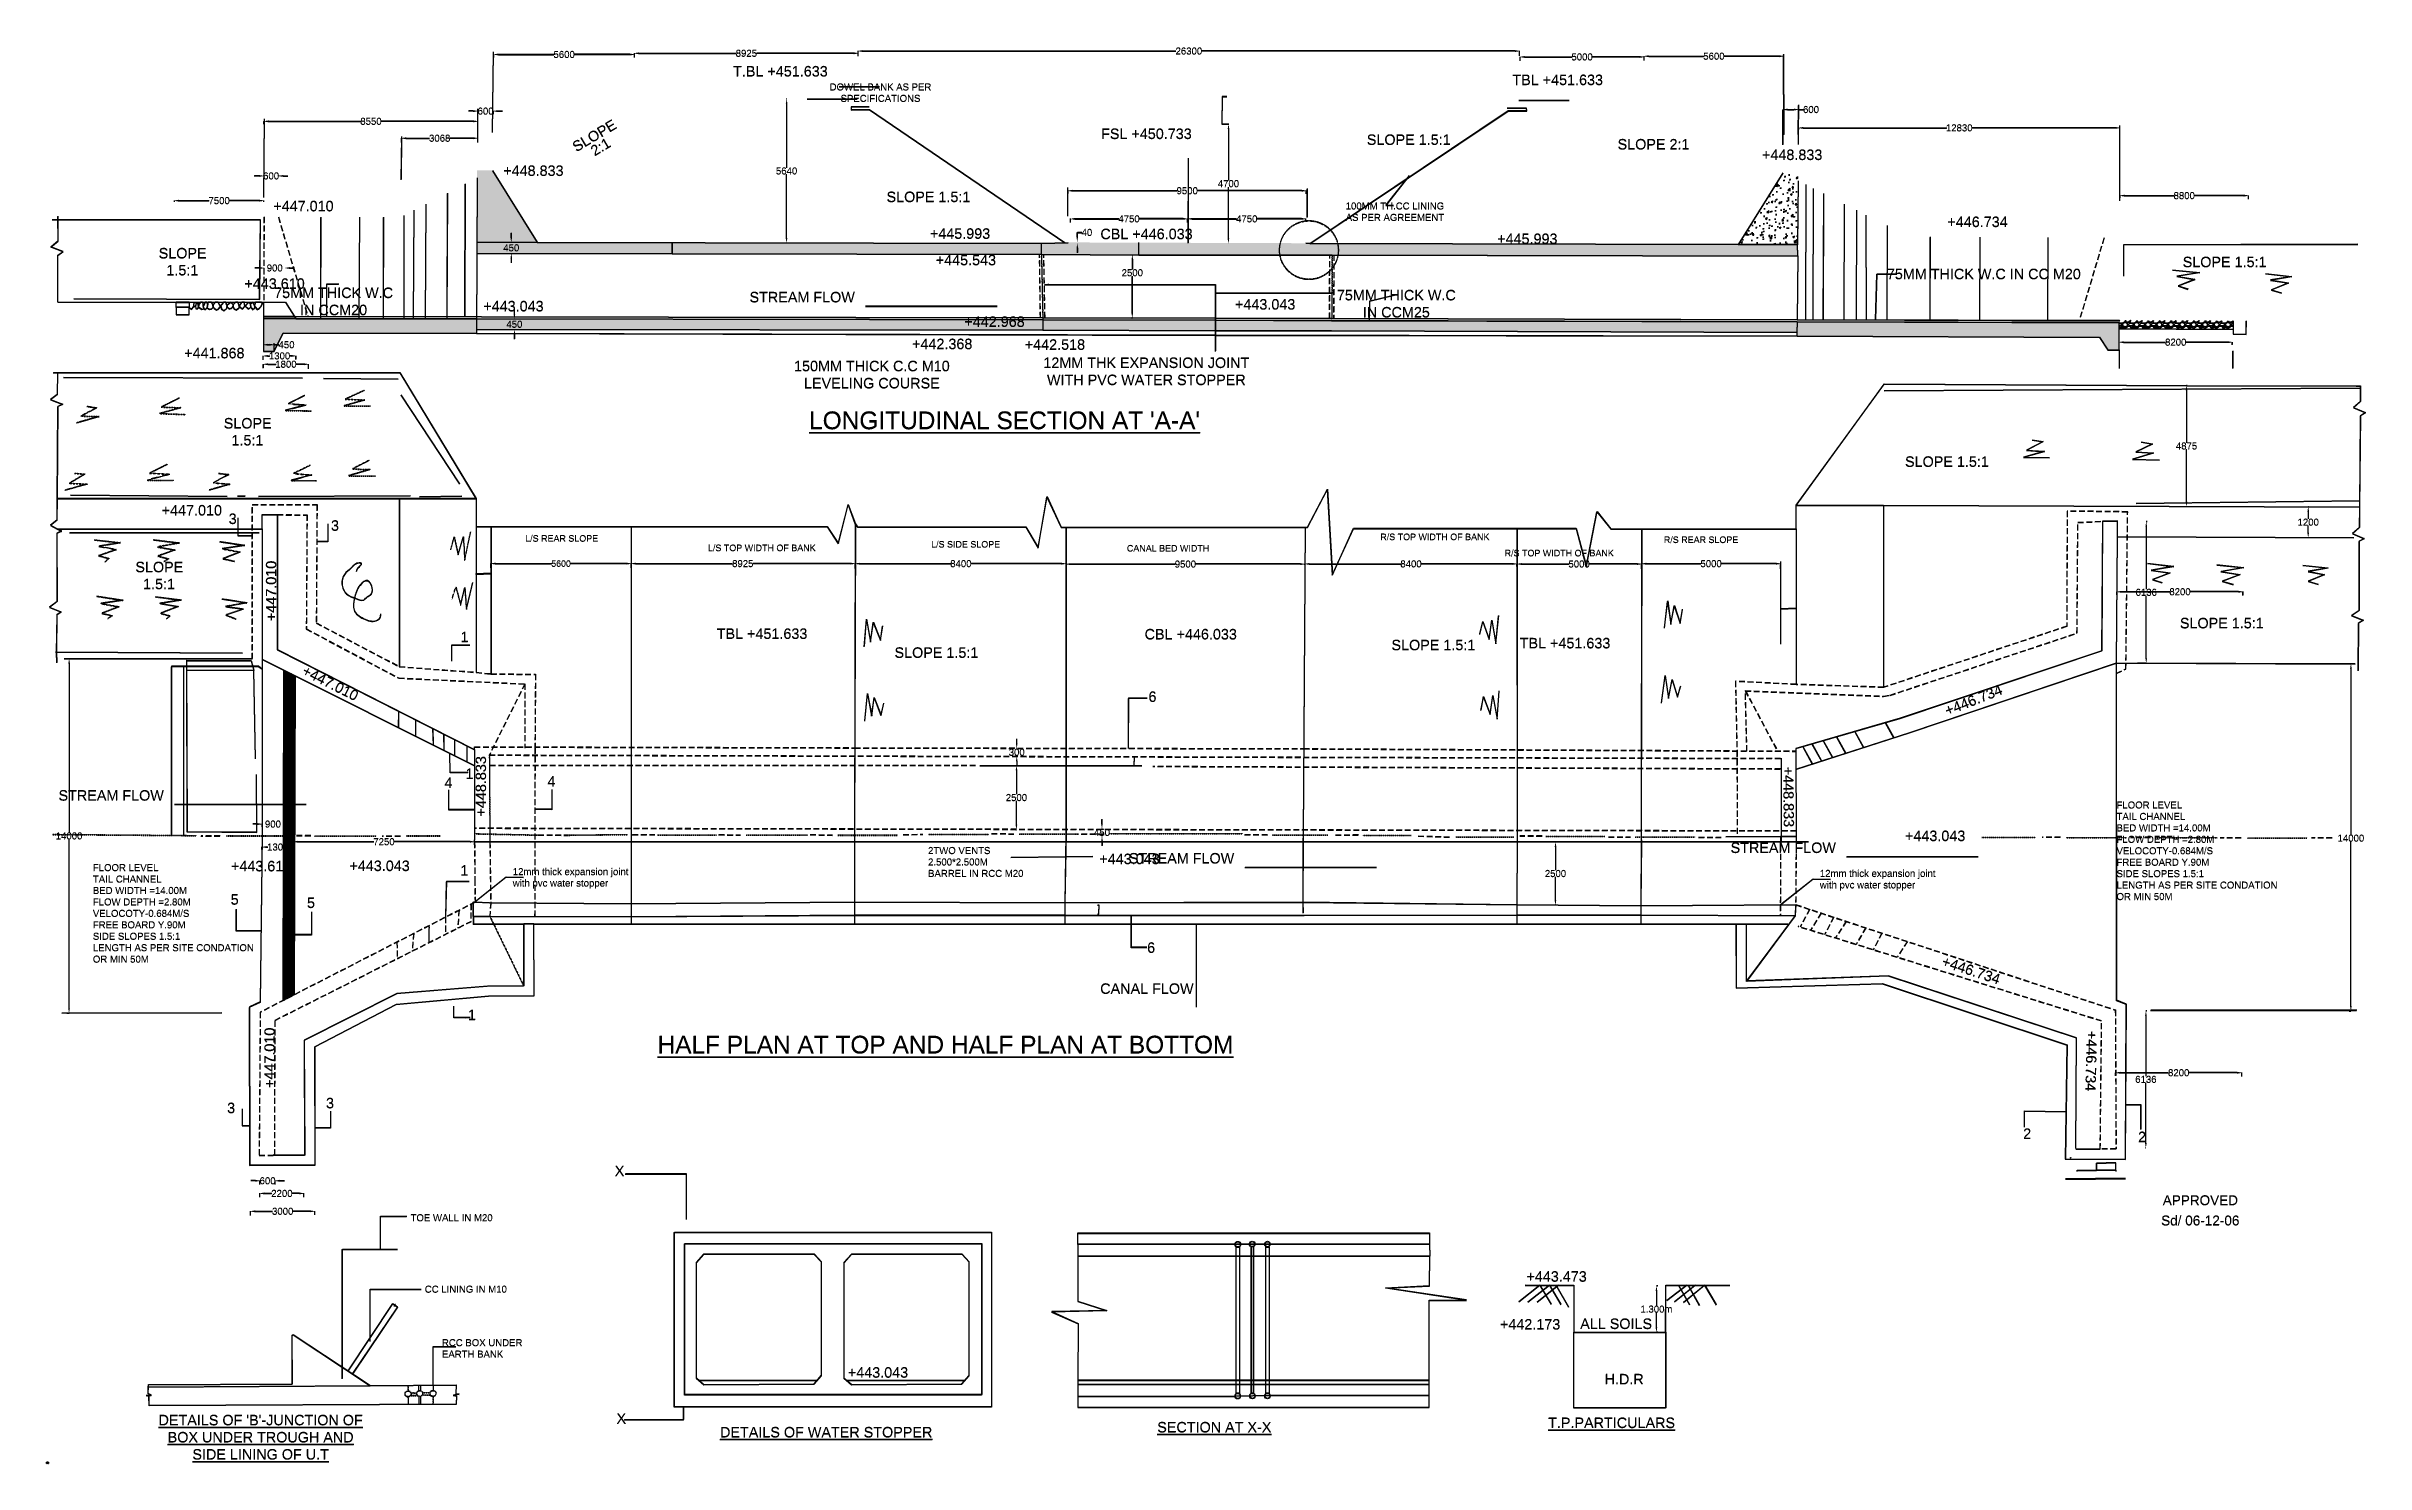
# Model space of a CAD drawing. Header units: inches. Extents: x 112 to 101600, y 95 to 62139.
import ezdxf

# ---------------------------------------------------------------- set-up
doc = ezdxf.new("R2010")
doc.units = ezdxf.units.IN
doc.header["$MEASUREMENT"] = 0
doc.linetypes.add('DASHDOT', pattern=[1, 0.5, -0.25, 0, -0.25])
doc.linetypes.add('HIDDEN2', pattern=[0.1875, 0.125, -0.0625])
for name, color, linetype in [('DIM', 7, 'Continuous'), ('DIMENSION', 255, 'Continuous'), ('DRAWING', 7, 'Continuous'), ('HATCH', 7, 'Continuous'), ('TEXT', 255, 'Continuous')]:
    doc.layers.add(name, color=color, linetype=linetype)
doc.styles.add('Annotative', font='arial.ttf')
doc.styles.get("Standard").update_dxf_attribs({"font": 'arial.ttf'})
doc.linetypes.add('FENCELINE2', pattern='A,0.25,-0.1,[132,ltypeshp.shx,S=0.1,R=0,X=-0.1,Y=0],-0.1,1', length=1.45)
doc.dimstyles.new('HOZ', dxfattribs={"dimtxt": 300, "dimasz": 200, "dimexe": 0.18, "dimexo": 0.0625, "dimgap": 0.09, "dimtad": 0, "dimtih": 1, "dimtoh": 1, "dimdec": 0, "dimzin": 0, "dimdsep": 46, "dimtxsty": 'Standard', "dimcen": 0, "dimadec": 0, "dimazin": 0, "dimtfac": 1, "dimtdec": 0, "dimtofl": 0, "dimtmove": 0, "dimatfit": 3, "dimfxl": 1, "dimtolj": 1, "dimtzin": 0, "dimarcsym": 0})
doc.dimstyles.get("Standard").update_dxf_attribs({"dimtxt": 0.18, "dimasz": 0.18, "dimexe": 0.18, "dimexo": 0.0625, "dimgap": 0.09, "dimtad": 0, "dimtih": 1, "dimtoh": 1, "dimdec": 4, "dimzin": 0, "dimdsep": 46, "dimtxsty": 'Standard', "dimblk": 'OBLIQUE', "dimcen": 0.09, "dimadec": 0, "dimazin": 0, "dimtfac": 1, "dimtdec": 4, "dimtofl": 0, "dimtmove": 0, "dimatfit": 3, "dimfxl": 1, "dimtolj": 1, "dimtzin": 0, "dimarcsym": 0})
pattern_1 = [(50, (88573.33, 13448.9), (717.26, -62.752), [75, -825]), (355, (88573.3, 13448.9), (-138.7513, 752.192), [60, -660]), (100.4514, (88633.1, 13443.7), (578.5094, 689.4395), [63.74, -701.142]), (46.1842, (88573.3, 13648.9), (1067.241, -165.519), [112.5, -1237.5]), (96.6356, (88662.3, 13635.1), (934.663, 974.118), [95.61, -1051.713]), (351.1842, (88573.3, 13648.9), (934.662, 974.119), [90, -990]), (21, (88673.33, 13598.9), (596.907, -402.619), [75, -825]), (326, (88673.3, 13598.9), (243.3153, 725.15), [60, -660]), (71.4514, (88723.1, 13565.4), (840.2226, 322.5305), [63.74, -701.142]), (37.5, (88573.33, 13448.92), (12.15986, 332.89385), [0, -652, 0, -670, 0, -662.5]), (7.5, (88573.33, 13448.92), (263.0695, 394.4117), [0, -382, 0, -637, 0, -252.5]), (327.5, (88350.33, 13448.92), (533.8224, -22.5549), [0, -250, 0, -780, 0, -1035]), (317.5, (88250.33, 13448.9), (583.1862, 100.105), [0, -325, 0, -518, 0, -735])]
pattern_2 = [(50, (88577.83, 13466.3), (717.26, -62.752), [75, -825]), (355, (88577.8, 13466.3), (-138.7513, 752.192), [60, -660]), (100.4514, (88637.6, 13461.1), (578.5094, 689.4395), [63.74, -701.142]), (46.1842, (88577.8, 13666.3), (1067.241, -165.519), [112.5, -1237.5]), (96.6356, (88666.8, 13652.5), (934.663, 974.118), [95.61, -1051.713]), (351.1842, (88577.8, 13666.3), (934.662, 974.119), [90, -990]), (21, (88677.83, 13616.3), (596.907, -402.619), [75, -825]), (326, (88677.8, 13616.3), (243.3153, 725.15), [60, -660]), (71.4514, (88727.6, 13582.8), (840.2226, 322.5305), [63.74, -701.142]), (37.5, (88577.83, 13466.32), (12.15986, 332.89385), [0, -652, 0, -670, 0, -662.5]), (7.5, (88577.83, 13466.32), (263.0695, 394.4117), [0, -382, 0, -637, 0, -252.5]), (327.5, (88354.83, 13466.32), (533.8224, -22.5549), [0, -250, 0, -780, 0, -1035]), (317.5, (88254.83, 13466.3), (583.1862, 100.105), [0, -325, 0, -518, 0, -735])]
pattern_3 = [(50, (0, 0), (0.17931505, -0.01568803), [0.01875, -0.20625]), (355, (0, 0), (-0.03468783, 0.18804803), [0.015, -0.165]), (100.451444, (0.01494, -0.0013), (0.14462721, 0.17236), [0.01593505, -0.17528553]), (46.1842, (0, 0.05), (0.26681033, -0.04137982), [0.028125, -0.309375]), (96.63564, (0.02223, 0.04655), (0.2336655, 0.24352965), [0.0239026, -0.26292844]), (351.18416, (0, 0.05), (0.2336655, 0.24352965), [0.0225, -0.2475]), (21, (0.025, 0.0375), (0.14922676, -0.10065472), [0.01875, -0.20625]), (326, (0.025, 0.0375), (0.06082883, 0.18128751), [0.015, -0.165]), (71.451445, (0.03744, 0.02911), (0.2100556, 0.08063279), [0.01593505, -0.17528553]), (37.5, (0, 0), (0.003039964, 0.083223463), [0, -0.163, 0, -0.1675, 0, -0.165625]), (7.5, (0, 0), (0.065767384, 0.098602928), [0, -0.0955, 0, -0.15925, 0, -0.063125]), (327.5, (-0.05575, 0), (0.13345561, -0.005638718), [0, -0.0625, 0, -0.195, 0, -0.25875]), (317.5, (-0.08075, 0), (0.14579654, 0.025026246), [0, -0.08125, 0, -0.1295, 0, -0.18375])]
pattern_4 = [(50, (0, 0), (0.3586301, -0.03137607), [0.0375, -0.4125]), (355, (0, 0), (-0.06937567, 0.37609607), [0.03, -0.33]), (100.4514, (0.0299, -0.0026), (0.2892547, 0.34471977), [0.0318701, -0.35057106]), (46.1842, (0, 0.1), (0.5336205, -0.0827595), [0.05625, -0.61875]), (96.6356, (0.04447, 0.0931), (0.4673314, 0.4870589), [0.0478051, -0.5258565]), (351.1842, (0, 0.1), (0.467331, 0.4870593), [0.045, -0.495]), (21, (0.05, 0.075), (0.29845353, -0.20130945), [0.0375, -0.4125]), (326, (0.05, 0.075), (0.12165767, 0.362575), [0.03, -0.33]), (71.4514, (0.07487, 0.05822), (0.4201113, 0.16126525), [0.0318701, -0.35057106]), (37.5, (0, 0), (0.00607993, 0.16644693), [0, -0.326, 0, -0.335, 0, -0.33125]), (7.5, (0, 0), (0.13153477, 0.19720586), [0, -0.191, 0, -0.3185, 0, -0.12625]), (327.5, (-0.1115, 0), (0.26691122, -0.011277436), [0, -0.125, 0, -0.39, 0, -0.5175]), (317.5, (-0.1615, 0), (0.29159308, 0.0500525), [0, -0.1625, 0, -0.259, 0, -0.3675])]

# ---------------------------------------------------------------- blocks, each defined once
blk = doc.blocks.new('_Oblique')
at = {"color": 0, "linetype": 'ByBlock', "lineweight": -2}
blk.add_line((-0.5, -0.5), (0.5, 0.5), dxfattribs=at)
blk = doc.blocks.new('*D34')
at = {"layer": 'Defpoints', "color": 0, "transparency": 16777216}
for p in [(88686, 13471), (88692, 13471), (88692, 13470)]:
    blk.add_point(p, dxfattribs=at)
at = {"layer": 'DIMENSION', "color": 0, "lineweight": -2, "transparency": 16777216}
for p, q in [((88686, 13471), (88686, 13470)), ((88686, 13470), (88689, 13470)), ((88692, 13470), (88690, 13470)), ((88692, 13471), (88692, 13470))]:
    blk.add_line(p, q, dxfattribs=at)
at = {"layer": 'DIMENSION', "color": 0, "lineweight": -2, "transparency": 16777216, "xscale": 0.18, "yscale": 0.18, "zscale": 0.18, "rotation": 180}
blk.add_blockref('_Oblique', (88686, 13470), dxfattribs=at)
at = {"layer": 'DIMENSION', "color": 0, "lineweight": -2, "transparency": 16777216, "xscale": 0.18, "yscale": 0.18, "zscale": 0.18}
blk.add_blockref('_Oblique', (88692, 13470), dxfattribs=at)
at = {"layer": 'DIMENSION', "color": 0, "transparency": 16777216, "insert": (88689, 13470), "char_height": 0.18, "attachment_point": 5}
blk.add_mtext('\\A1;5800', dxfattribs=at)
blk = doc.blocks.new('_ArchTick')
at = {"color": 0, "linetype": 'ByBlock', "const_width": 0.15}
blk.add_lwpolyline([(-0.5, -0.5), (0.5, 0.5)], dxfattribs=at)
blk = doc.blocks.new('*D2')
at = {"layer": 'Defpoints', "color": 0, "transparency": 16777216}
blk.add_point((88698, 13476), dxfattribs=at)
blk.add_point((88698, 13476), dxfattribs=at)
blk.add_point((88698, 13476), dxfattribs=at)
at = {"layer": 'TEXT', "color": 0, "linetype": 'Continuous', "lineweight": -2, "transparency": 16777216}
blk.add_line((88698, 13476), (88698, 13476), dxfattribs=at)
at = {"layer": 'TEXT', "color": 0, "lineweight": -2, "transparency": 16777216}
blk.add_line((88698, 13476), (88698, 13476), dxfattribs=at)
blk.add_line((88698, 13476), (88698, 13476), dxfattribs=at)
blk.add_line((88698, 13476), (88698, 13476), dxfattribs=at)
at = {"layer": 'TEXT', "color": 0, "lineweight": -2, "transparency": 16777216, "xscale": 0.18, "yscale": 0.18, "zscale": 0.18}
for rotation in [90, 270]:
    blk.add_blockref('_ArchTick', (88698, 13476), dxfattribs=dict(at, rotation=rotation))
at = {"layer": 'TEXT', "color": 0, "transparency": 16777216, "insert": (88698, 13476), "char_height": 0.13, "attachment_point": 5, "rotation": 90, "style": 'Annotative'}
blk.add_mtext('\\A1;650', dxfattribs=at)
blk = doc.blocks.new('*D35')
at = {"layer": 'Defpoints', "color": 0, "transparency": 16777216}
for p in [(19564, 39487), (19564, 39307), (25699, 39307)]:
    blk.add_point(p, dxfattribs=at)
at = {"layer": 'DIM', "color": 0, "lineweight": -2, "transparency": 16777216}
for p, q in [((19564, 39307), (19564, 39487)), ((19764, 39487), (22221, 39487)), ((25499, 39487), (23042, 39487)), ((25699, 39307), (25699, 39487))]:
    blk.add_line(p, q, dxfattribs=at)
at = {"layer": 'DIM', "color": 0, "transparency": 16777216}
for points in [[(19764, 39520), (19764, 39454), (19564, 39487)], [(25499, 39520), (25499, 39454), (25699, 39487)]]:
    blk.add_solid(points, dxfattribs=at)
at = {"layer": 'DIM', "color": 0, "transparency": 16777216, "insert": (22631, 39487), "char_height": 275, "attachment_point": 5}
blk.add_mtext('\\A1;5600', dxfattribs=at)
blk = doc.blocks.new('*D36')
at = {"layer": 'Defpoints', "color": 0, "transparency": 16777216}
for p in [(25699, 39307), (35502, 39487), (35502, 39281)]:
    blk.add_point(p, dxfattribs=at)
at = {"layer": 'DIM', "color": 0, "lineweight": -2, "transparency": 16777216}
for p, q in [((25699, 39307), (25699, 39487)), ((25899, 39487), (30134, 39487)), ((35302, 39487), (31033, 39487)), ((35502, 39281), (35502, 39487))]:
    blk.add_line(p, q, dxfattribs=at)
at = {"layer": 'DIM', "color": 0, "transparency": 16777216}
for points in [[(25899, 39520), (25899, 39453), (25699, 39487)], [(35302, 39520), (35302, 39453), (35502, 39487)]]:
    blk.add_solid(points, dxfattribs=at)
at = {"layer": 'DIM', "color": 0, "transparency": 16777216, "insert": (30583, 39487), "char_height": 300, "attachment_point": 5}
blk.add_mtext('\\A1;8925', dxfattribs=at)
blk = doc.blocks.new('*D37')
at = {"layer": 'Defpoints', "color": 0, "transparency": 16777216}
for p in [(35503, 39503), (44726, 39503), (44726, 39484)]:
    blk.add_point(p, dxfattribs=at)
at = {"layer": 'DIM', "color": 0, "lineweight": -2, "transparency": 16777216}
for p, q in [((35503, 39503), (35503, 39483)), ((35703, 39484), (39679, 39484)), ((44526, 39484), (40575, 39484)), ((44726, 39503), (44726, 39483))]:
    blk.add_line(p, q, dxfattribs=at)
at = {"layer": 'DIM', "color": 0, "transparency": 16777216}
for points in [[(35703, 39517), (35703, 39450), (35503, 39484)], [(44526, 39517), (44526, 39450), (44726, 39484)]]:
    blk.add_solid(points, dxfattribs=at)
at = {"layer": 'DIM', "color": 0, "transparency": 16777216, "insert": (40127, 39484), "char_height": 300, "attachment_point": 5}
blk.add_mtext('\\A1;8400', dxfattribs=at)
blk = doc.blocks.new('*D38')
at = {"layer": 'Defpoints', "color": 0, "transparency": 16777216}
for p in [(44726, 39503), (55179, 39464), (55179, 39437)]:
    blk.add_point(p, dxfattribs=at)
at = {"layer": 'DIM', "color": 0, "lineweight": -2, "transparency": 16777216}
for p, q in [((44726, 39503), (44726, 39464)), ((44926, 39464), (49505, 39464)), ((54979, 39464), (50400, 39464)), ((55179, 39437), (55179, 39465))]:
    blk.add_line(p, q, dxfattribs=at)
at = {"layer": 'DIM', "color": 0, "transparency": 16777216}
for points in [[(44926, 39498), (44926, 39431), (44726, 39464)], [(54979, 39498), (54979, 39431), (55179, 39464)]]:
    blk.add_solid(points, dxfattribs=at)
at = {"layer": 'DIM', "color": 0, "transparency": 16777216, "insert": (49952, 39464), "char_height": 300, "attachment_point": 5}
blk.add_mtext('\\A1;9500', dxfattribs=at)
blk = doc.blocks.new('*D39')
at = {"layer": 'Defpoints', "color": 0, "transparency": 16777216}
for p in [(55179, 39437), (64462, 39473), (64462, 39441)]:
    blk.add_point(p, dxfattribs=at)
at = {"layer": 'DIM', "color": 0, "lineweight": -2, "transparency": 16777216}
for p, q in [((55179, 39437), (55179, 39474)), ((55379, 39473), (59377, 39473)), ((64262, 39473), (60273, 39473)), ((64462, 39441), (64462, 39474))]:
    blk.add_line(p, q, dxfattribs=at)
at = {"layer": 'DIM', "color": 0, "transparency": 16777216}
for points in [[(55379, 39507), (55379, 39440), (55179, 39473)], [(64262, 39507), (64262, 39440), (64462, 39473)]]:
    blk.add_solid(points, dxfattribs=at)
at = {"layer": 'DIM', "color": 0, "transparency": 16777216, "insert": (59825, 39473), "char_height": 300, "attachment_point": 5}
blk.add_mtext('\\A1;8400', dxfattribs=at)
blk = doc.blocks.new('*D40')
at = {"layer": 'Defpoints', "color": 0, "transparency": 16777216}
for p in [(64462, 39373), (69915, 39468), (69915, 39364)]:
    blk.add_point(p, dxfattribs=at)
at = {"layer": 'DIM', "color": 0, "lineweight": -2, "transparency": 16777216}
for p, q in [((64462, 39373), (64462, 39469)), ((64662, 39468), (66733, 39468)), ((69715, 39468), (67628, 39468)), ((69915, 39364), (69915, 39469))]:
    blk.add_line(p, q, dxfattribs=at)
at = {"layer": 'DIM', "color": 0, "transparency": 16777216}
for points in [[(64662, 39502), (64662, 39435), (64462, 39468)], [(69715, 39502), (69715, 39435), (69915, 39468)]]:
    blk.add_solid(points, dxfattribs=at)
at = {"layer": 'DIM', "color": 0, "transparency": 16777216, "insert": (67181, 39468), "char_height": 300, "attachment_point": 5}
blk.add_mtext('\\A1;5000', dxfattribs=at)
blk = doc.blocks.new('*D41')
at = {"layer": 'Defpoints', "color": 0, "transparency": 16777216}
for p in [(69915, 39267), (75994, 39482), (75994, 39267)]:
    blk.add_point(p, dxfattribs=at)
at = {"layer": 'DIM', "color": 0, "lineweight": -2, "transparency": 16777216}
for p, q in [((69915, 39267), (69915, 39482)), ((70115, 39482), (72510, 39482)), ((75794, 39482), (73405, 39482)), ((75994, 39267), (75994, 39482))]:
    blk.add_line(p, q, dxfattribs=at)
at = {"layer": 'DIM', "color": 0, "transparency": 16777216}
for points in [[(70115, 39516), (70115, 39449), (69915, 39482)], [(75794, 39516), (75794, 39449), (75994, 39482)]]:
    blk.add_solid(points, dxfattribs=at)
at = {"layer": 'DIM', "color": 0, "transparency": 16777216, "insert": (72957, 39482), "char_height": 300, "attachment_point": 5}
blk.add_mtext('\\A1;5000', dxfattribs=at)
blk = doc.blocks.new('*D3')
at = {"layer": 'Defpoints', "color": 0, "transparency": 16777216}
for p in [(9610, 56471), (10279, 56471), (10279, 56457)]:
    blk.add_point(p, dxfattribs=at)
at = {"layer": 'DIM', "color": 0, "lineweight": -2, "transparency": 16777216}
for p, q in [((9410, 56457), (9210, 56457)), ((9610, 56470), (9610, 56457)), ((10279, 56470), (10279, 56457)), ((10479, 56457), (10679, 56457))]:
    blk.add_line(p, q, dxfattribs=at)
at = {"layer": 'DIM', "color": 0, "transparency": 16777216}
for points in [[(9410, 56490), (9410, 56424), (9610, 56457)], [(10479, 56490), (10479, 56424), (10279, 56457)]]:
    blk.add_solid(points, dxfattribs=at)
at = {"layer": 'DIM', "color": 0, "transparency": 16777216, "insert": (9945, 56457), "char_height": 300, "attachment_point": 5}
blk.add_mtext('\\A1;600', dxfattribs=at)
blk = doc.blocks.new('*D4')
at = {"layer": 'Defpoints', "color": 0, "transparency": 16777216}
for p in [(5715, 55340), (9625, 55375), (9625, 55340)]:
    blk.add_point(p, dxfattribs=at)
at = {"layer": 'DIM', "color": 0, "lineweight": -2, "transparency": 16777216}
for p, q in [((5715, 55340), (5715, 55375)), ((5915, 55375), (7224, 55375)), ((9425, 55375), (8116, 55375)), ((9625, 55340), (9625, 55375))]:
    blk.add_line(p, q, dxfattribs=at)
at = {"layer": 'DIM', "color": 0, "transparency": 16777216}
for points in [[(5915, 55408), (5915, 55341), (5715, 55375)], [(9425, 55408), (9425, 55341), (9625, 55375)]]:
    blk.add_solid(points, dxfattribs=at)
at = {"layer": 'DIM', "color": 0, "transparency": 16777216, "insert": (7670, 55375), "char_height": 300, "attachment_point": 5}
blk.add_mtext('\\A1;7500', dxfattribs=at)
blk = doc.blocks.new('*D5')
at = {"layer": 'Defpoints', "color": 0, "transparency": 16777216}
for p in [(19689, 61658), (25845, 61774), (25845, 61658)]:
    blk.add_point(p, dxfattribs=at)
at = {"layer": 'DIM', "color": 0, "lineweight": -2, "transparency": 16777216}
for p, q in [((19689, 61658), (19689, 61774)), ((19889, 61774), (22320, 61774)), ((25645, 61774), (23215, 61774)), ((25845, 61658), (25845, 61774))]:
    blk.add_line(p, q, dxfattribs=at)
at = {"layer": 'DIM', "color": 0, "transparency": 16777216}
for points in [[(19889, 61807), (19889, 61740), (19689, 61774)], [(25645, 61807), (25645, 61740), (25845, 61774)]]:
    blk.add_solid(points, dxfattribs=at)
at = {"layer": 'DIM', "color": 0, "transparency": 16777216, "insert": (22767, 61774), "char_height": 300, "attachment_point": 5}
blk.add_mtext('\\A1;5600', dxfattribs=at)
blk = doc.blocks.new('*D6')
at = {"layer": 'Defpoints', "color": 0, "transparency": 16777216}
for p in [(25845, 61716), (35635, 61826), (35635, 61716)]:
    blk.add_point(p, dxfattribs=at)
at = {"layer": 'DIM', "color": 0, "lineweight": -2, "transparency": 16777216}
for p, q in [((25845, 61716), (25845, 61826)), ((26045, 61826), (30290, 61826)), ((35435, 61826), (31189, 61826)), ((35635, 61716), (35635, 61826))]:
    blk.add_line(p, q, dxfattribs=at)
at = {"layer": 'DIM', "color": 0, "transparency": 16777216}
for points in [[(26045, 61859), (26045, 61793), (25845, 61826)], [(35435, 61859), (35435, 61793), (35635, 61826)]]:
    blk.add_solid(points, dxfattribs=at)
at = {"layer": 'DIM', "color": 0, "transparency": 16777216, "insert": (30740, 61826), "char_height": 300, "attachment_point": 5}
blk.add_mtext('\\A1;8925', dxfattribs=at)
blk = doc.blocks.new('*D7')
at = {"layer": 'Defpoints', "color": 0, "transparency": 16777216}
for p in [(64574, 61924), (35635, 61826), (64574, 61721)]:
    blk.add_point(p, dxfattribs=at)
at = {"layer": 'DIM', "color": 0, "lineweight": -2, "transparency": 16777216}
for p, q in [((35635, 61826), (35635, 61925)), ((35835, 61924), (49538, 61924)), ((64374, 61924), (50671, 61924)), ((64574, 61721), (64574, 61925))]:
    blk.add_line(p, q, dxfattribs=at)
at = {"layer": 'DIM', "color": 0, "transparency": 16777216}
for points in [[(35835, 61958), (35835, 61891), (35635, 61924)], [(64374, 61958), (64374, 61891), (64574, 61924)]]:
    blk.add_solid(points, dxfattribs=at)
at = {"layer": 'DIM', "color": 0, "transparency": 16777216, "insert": (50104, 61924), "char_height": 300, "attachment_point": 5}
blk.add_mtext('\\A1;26300', dxfattribs=at)
blk = doc.blocks.new('*D8')
at = {"layer": 'Defpoints', "color": 0, "transparency": 16777216}
for p in [(64597, 61505), (70027, 61667), (70027, 61513)]:
    blk.add_point(p, dxfattribs=at)
at = {"layer": 'DIM', "color": 0, "lineweight": -2, "transparency": 16777216}
for p, q in [((64597, 61505), (64597, 61667)), ((64797, 61667), (66864, 61667)), ((69827, 61667), (67759, 61667)), ((70027, 61513), (70027, 61667))]:
    blk.add_line(p, q, dxfattribs=at)
at = {"layer": 'DIM', "color": 0, "transparency": 16777216}
for points in [[(64797, 61701), (64797, 61634), (64597, 61667)], [(69827, 61701), (69827, 61634), (70027, 61667)]]:
    blk.add_solid(points, dxfattribs=at)
at = {"layer": 'DIM', "color": 0, "transparency": 16777216, "insert": (67312, 61667), "char_height": 300, "attachment_point": 5}
blk.add_mtext('\\A1;5000', dxfattribs=at)
blk = doc.blocks.new('*D9')
at = {"layer": 'Defpoints', "color": 0, "transparency": 16777216}
for p in [(70027, 61513), (76132, 61698), (76132, 61590)]:
    blk.add_point(p, dxfattribs=at)
at = {"layer": 'DIM', "color": 0, "lineweight": -2, "transparency": 16777216}
for p, q in [((70027, 61514), (70027, 61698)), ((70227, 61698), (72632, 61698)), ((75932, 61698), (73527, 61698)), ((76132, 61590), (76132, 61698))]:
    blk.add_line(p, q, dxfattribs=at)
at = {"layer": 'DIM', "color": 0, "transparency": 16777216}
for points in [[(70227, 61731), (70227, 61665), (70027, 61698)], [(75932, 61731), (75932, 61665), (76132, 61698)]]:
    blk.add_solid(points, dxfattribs=at)
at = {"layer": 'DIM', "color": 0, "transparency": 16777216, "insert": (73080, 61698), "char_height": 300, "attachment_point": 5}
blk.add_mtext('\\A1;5600', dxfattribs=at)
blk = doc.blocks.new('*D10')
at = {"layer": 'Defpoints', "color": 0, "transparency": 16777216}
for p in [(76778, 59364), (76103, 57831), (76778, 57844)]:
    blk.add_point(p, dxfattribs=at)
at = {"layer": 'DIM', "color": 0, "lineweight": -2, "transparency": 16777216}
for p, q in [((76103, 57831), (76103, 59364)), ((76303, 59364), (76578, 59364)), ((76778, 57844), (76778, 59364)), ((76778, 59364), (76996, 59364))]:
    blk.add_line(p, q, dxfattribs=at)
at = {"layer": 'DIM', "color": 0, "transparency": 16777216}
for points in [[(76303, 59397), (76303, 59330), (76103, 59364)], [(76578, 59397), (76578, 59330), (76778, 59364)]]:
    blk.add_solid(points, dxfattribs=at)
at = {"layer": 'DIM', "color": 0, "transparency": 16777216, "insert": (77328, 59364), "char_height": 300, "attachment_point": 5}
blk.add_mtext('\\A1;600', dxfattribs=at)
blk = doc.blocks.new('*D11')
at = {"layer": 'Defpoints', "color": 0, "transparency": 16777216}
for p in [(76786, 58484), (90843, 58561), (90843, 58429)]:
    blk.add_point(p, dxfattribs=at)
at = {"layer": 'DIM', "color": 0, "lineweight": -2, "transparency": 16777216}
for p, q in [((76786, 58484), (76786, 58561)), ((76986, 58561), (83265, 58561)), ((90643, 58561), (84365, 58561)), ((90843, 58429), (90843, 58561))]:
    blk.add_line(p, q, dxfattribs=at)
at = {"layer": 'DIM', "color": 0, "transparency": 16777216}
for points in [[(76986, 58594), (76986, 58527), (76786, 58561)], [(90643, 58594), (90643, 58527), (90843, 58561)]]:
    blk.add_solid(points, dxfattribs=at)
at = {"layer": 'DIM', "color": 0, "transparency": 16777216, "insert": (83815, 58561), "char_height": 300, "attachment_point": 5}
blk.add_mtext('\\A1;12830', dxfattribs=at)
blk = doc.blocks.new('*D12')
at = {"layer": 'Defpoints', "color": 0, "transparency": 16777216}
for p in [(90849, 55494), (96470, 55595), (96470, 55456)]:
    blk.add_point(p, dxfattribs=at)
at = {"layer": 'DIM', "color": 0, "lineweight": -2, "transparency": 16777216}
for p, q in [((90849, 55494), (90849, 55596)), ((91049, 55595), (93212, 55595)), ((96270, 55595), (94108, 55595)), ((96470, 55456), (96470, 55596))]:
    blk.add_line(p, q, dxfattribs=at)
at = {"layer": 'DIM', "color": 0, "transparency": 16777216}
for points in [[(91049, 55629), (91049, 55562), (90849, 55595)], [(96270, 55629), (96270, 55562), (96470, 55595)]]:
    blk.add_solid(points, dxfattribs=at)
at = {"layer": 'DIM', "color": 0, "transparency": 16777216, "insert": (93660, 55595), "char_height": 300, "attachment_point": 5}
blk.add_mtext('\\A1;8800', dxfattribs=at)
blk = doc.blocks.new('*D13')
at = {"layer": 'Defpoints', "color": 0, "transparency": 16777216}
for p in [(44820, 55703), (55243, 55809), (55243, 55686)]:
    blk.add_point(p, dxfattribs=at)
at = {"layer": 'DIM', "color": 0, "lineweight": -2, "transparency": 16777216}
for p, q in [((44820, 55703), (44820, 55810)), ((45020, 55809), (49584, 55809)), ((55043, 55809), (50479, 55809)), ((55243, 55686), (55243, 55810))]:
    blk.add_line(p, q, dxfattribs=at)
at = {"layer": 'DIM', "color": 0, "transparency": 16777216}
for points in [[(45020, 55843), (45020, 55776), (44820, 55809)], [(55043, 55843), (55043, 55776), (55243, 55809)]]:
    blk.add_solid(points, dxfattribs=at)
at = {"layer": 'DIM', "color": 0, "transparency": 16777216, "insert": (50032, 55809), "char_height": 300, "attachment_point": 5}
blk.add_mtext('\\A1;9500', dxfattribs=at)
blk = doc.blocks.new('*D14')
at = {"layer": 'Defpoints', "color": 0, "transparency": 16777216}
for p in [(51853, 58720), (51836, 53515), (51836, 53515)]:
    blk.add_point(p, dxfattribs=at)
at = {"layer": 'DIM', "color": 0, "lineweight": -2, "transparency": 16777216}
for p, q in [((51853, 58720), (51836, 58720)), ((51836, 58520), (51836, 56271)), ((51836, 53715), (51836, 55964)), ((51836, 53515), (51836, 53515))]:
    blk.add_line(p, q, dxfattribs=at)
at = {"layer": 'DIM', "color": 0, "transparency": 16777216}
for points in [[(51803, 58520), (51869, 58520), (51836, 58720)], [(51803, 53715), (51869, 53715), (51836, 53515)]]:
    blk.add_solid(points, dxfattribs=at)
at = {"layer": 'DIM', "color": 0, "transparency": 16777216, "insert": (51836, 56117), "char_height": 300, "attachment_point": 5}
blk.add_mtext('\\A1;4700', dxfattribs=at)
blk = doc.blocks.new('*D15')
at = {"layer": 'Defpoints', "color": 0, "transparency": 16777216}
for p in [(44922, 54435), (50051, 54578), (50051, 54456)]:
    blk.add_point(p, dxfattribs=at)
at = {"layer": 'DIM', "color": 0, "lineweight": -2, "transparency": 16777216}
for p, q in [((44922, 54435), (44922, 54579)), ((45122, 54578), (47033, 54578)), ((49851, 54578), (47940, 54578)), ((50051, 54456), (50051, 54579))]:
    blk.add_line(p, q, dxfattribs=at)
at = {"layer": 'DIM', "color": 0, "transparency": 16777216}
for points in [[(45122, 54612), (45122, 54545), (44922, 54578)], [(49851, 54612), (49851, 54545), (50051, 54578)]]:
    blk.add_solid(points, dxfattribs=at)
at = {"layer": 'DIM', "color": 0, "transparency": 16777216, "insert": (47486, 54578), "char_height": 300, "attachment_point": 5}
blk.add_mtext('\\A1;4750', dxfattribs=at)
blk = doc.blocks.new('*D42')
at = {"layer": 'Defpoints', "color": 0, "transparency": 16777216}
for p in [(50051, 54432), (55225, 54578), (55225, 54489)]:
    blk.add_point(p, dxfattribs=at)
at = {"layer": 'DIM', "color": 0, "lineweight": -2, "transparency": 16777216}
for p, q in [((50051, 54432), (50051, 54578)), ((50251, 54578), (52184, 54578)), ((55025, 54578), (53092, 54578)), ((55225, 54489), (55225, 54578))]:
    blk.add_line(p, q, dxfattribs=at)
at = {"layer": 'DIM', "color": 0, "transparency": 16777216}
for points in [[(50251, 54612), (50251, 54545), (50051, 54578)], [(55025, 54612), (55025, 54545), (55225, 54578)]]:
    blk.add_solid(points, dxfattribs=at)
at = {"layer": 'DIM', "color": 0, "transparency": 16777216, "insert": (52638, 54578), "char_height": 300, "attachment_point": 5}
blk.add_mtext('\\A1;4750', dxfattribs=at)
blk = doc.blocks.new('*D16')
at = {"layer": 'Defpoints', "color": 0, "transparency": 16777216}
for p in [(45221, 53583), (45222, 53583), (45225, 53495)]:
    blk.add_point(p, dxfattribs=at)
at = {"layer": 'DIM', "color": 0, "lineweight": -2, "transparency": 16777216}
for p, q in [((45221, 53783), (45221, 53983)), ((45221, 53983), (45421, 53983)), ((45222, 53583), (45221, 53583)), ((45225, 53495), (45221, 53495)), ((45221, 53295), (45221, 53095))]:
    blk.add_line(p, q, dxfattribs=at)
at = {"layer": 'DIM', "color": 0, "transparency": 16777216}
for points in [[(45188, 53783), (45255, 53783), (45221, 53583)], [(45188, 53295), (45255, 53295), (45221, 53495)]]:
    blk.add_solid(points, dxfattribs=at)
at = {"layer": 'DIM', "color": 0, "transparency": 16777216, "insert": (45642, 53983), "char_height": 300, "attachment_point": 5}
blk.add_mtext('\\A1;40', dxfattribs=at)
blk = doc.blocks.new('*D43')
at = {"layer": 'Defpoints', "color": 0, "transparency": 16777216}
for p in [(47623, 52999), (47629, 52999), (47609, 50247)]:
    blk.add_point(p, dxfattribs=at)
at = {"layer": 'DIM', "color": 0, "lineweight": -2, "transparency": 16777216}
for p, q in [((47624, 52999), (47629, 52999)), ((47629, 52799), (47629, 52371)), ((47629, 50447), (47629, 52065)), ((47609, 50247), (47629, 50247))]:
    blk.add_line(p, q, dxfattribs=at)
at = {"layer": 'DIM', "color": 0, "transparency": 16777216}
for points in [[(47596, 52799), (47662, 52799), (47629, 52999)], [(47596, 50447), (47662, 50447), (47629, 50247)]]:
    blk.add_solid(points, dxfattribs=at)
at = {"layer": 'DIM', "color": 0, "transparency": 16777216, "insert": (47629, 52218), "char_height": 300, "attachment_point": 5}
blk.add_mtext('\\A1;2500', dxfattribs=at)
blk = doc.blocks.new('*D17')
at = {"layer": 'Defpoints', "color": 0, "transparency": 16777216}
for p in [(9634, 58738), (18991, 58847), (18991, 58709)]:
    blk.add_point(p, dxfattribs=at)
at = {"layer": 'DIM', "color": 0, "lineweight": -2, "transparency": 16777216}
for p, q in [((9634, 58738), (9634, 58847)), ((9834, 58847), (13865, 58847)), ((18791, 58847), (14761, 58847)), ((18991, 58709), (18991, 58847))]:
    blk.add_line(p, q, dxfattribs=at)
at = {"layer": 'DIM', "color": 0, "transparency": 16777216}
for points in [[(9834, 58880), (9834, 58813), (9634, 58847)], [(18791, 58880), (18791, 58813), (18991, 58847)]]:
    blk.add_solid(points, dxfattribs=at)
at = {"layer": 'DIM', "color": 0, "transparency": 16777216, "insert": (14313, 58847), "char_height": 300, "attachment_point": 5}
blk.add_mtext('\\A1;8550', dxfattribs=at)
blk = doc.blocks.new('*D18')
at = {"layer": 'Defpoints', "color": 0, "transparency": 16777216}
for p in [(15651, 57929), (18991, 58108), (18991, 57931)]:
    blk.add_point(p, dxfattribs=at)
at = {"layer": 'DIM', "color": 0, "lineweight": -2, "transparency": 16777216}
for p, q in [((15651, 57930), (15651, 58108)), ((15851, 58108), (16873, 58108)), ((18791, 58108), (17769, 58108)), ((18991, 57931), (18991, 58108))]:
    blk.add_line(p, q, dxfattribs=at)
at = {"layer": 'DIM', "color": 0, "transparency": 16777216}
for points in [[(15851, 58141), (15851, 58074), (15651, 58108)], [(18791, 58141), (18791, 58074), (18991, 58108)]]:
    blk.add_solid(points, dxfattribs=at)
at = {"layer": 'DIM', "color": 0, "transparency": 16777216, "insert": (17321, 58108), "char_height": 300, "attachment_point": 5}
blk.add_mtext('\\A1;3068', dxfattribs=at)
blk = doc.blocks.new('*D19')
at = {"layer": 'Defpoints', "color": 0, "transparency": 16777216}
for p in [(18986, 59144), (19673, 59295), (19673, 59163)]:
    blk.add_point(p, dxfattribs=at)
at = {"layer": 'DIM', "color": 0, "lineweight": -2, "transparency": 16777216}
for p, q in [((18786, 59295), (18586, 59295)), ((18986, 59144), (18986, 59296)), ((19673, 59164), (19673, 59296)), ((19873, 59295), (20073, 59295))]:
    blk.add_line(p, q, dxfattribs=at)
at = {"layer": 'DIM', "color": 0, "transparency": 16777216}
for points in [[(18786, 59329), (18786, 59262), (18986, 59295)], [(19873, 59329), (19873, 59262), (19673, 59295)]]:
    blk.add_solid(points, dxfattribs=at)
at = {"layer": 'DIM', "color": 0, "transparency": 16777216, "insert": (19330, 59295), "char_height": 300, "attachment_point": 5}
blk.add_mtext('\\A1;600', dxfattribs=at)
blk = doc.blocks.new('*D20')
at = {"layer": 'Defpoints', "color": 0, "transparency": 16777216}
for p in [(9595, 48423), (11031, 48579), (11031, 48433)]:
    blk.add_point(p, dxfattribs=at)
at = {"layer": 'DIM', "color": 0, "lineweight": -2, "transparency": 16777216}
for p, q in [((9595, 48423), (9595, 48579)), ((9795, 48579), (9880, 48579)), ((10831, 48579), (10747, 48579)), ((11031, 48433), (11031, 48579))]:
    blk.add_line(p, q, dxfattribs=at)
at = {"layer": 'DIM', "color": 0, "transparency": 16777216}
for points in [[(9795, 48612), (9795, 48545), (9595, 48579)], [(10831, 48612), (10831, 48545), (11031, 48579)]]:
    blk.add_solid(points, dxfattribs=at)
at = {"layer": 'DIM', "color": 0, "transparency": 16777216, "insert": (10313, 48579), "char_height": 300, "attachment_point": 5}
blk.add_mtext('\\A1;1300', dxfattribs=at)
blk = doc.blocks.new('*D21')
at = {"layer": 'Defpoints', "color": 0, "transparency": 16777216}
for p in [(9605, 48049), (11580, 48213), (11580, 48021)]:
    blk.add_point(p, dxfattribs=at)
at = {"layer": 'DIM', "color": 0, "lineweight": -2, "transparency": 16777216}
for p, q in [((9605, 48049), (9605, 48213)), ((9805, 48213), (10159, 48213)), ((11380, 48213), (11026, 48213)), ((11580, 48021), (11580, 48213))]:
    blk.add_line(p, q, dxfattribs=at)
at = {"layer": 'DIM', "color": 0, "transparency": 16777216}
for points in [[(9805, 48247), (9805, 48180), (9605, 48213)], [(11380, 48247), (11380, 48180), (11580, 48213)]]:
    blk.add_solid(points, dxfattribs=at)
at = {"layer": 'DIM', "color": 0, "transparency": 16777216, "insert": (10592, 48213), "char_height": 300, "attachment_point": 5}
blk.add_mtext('\\A1;1800', dxfattribs=at)
blk = doc.blocks.new('*D44')
at = {"layer": 'Defpoints', "color": 0, "transparency": 16777216}
for p in [(42540, 30641), (42534, 27846), (42559, 27846)]:
    blk.add_point(p, dxfattribs=at)
at = {"layer": 'DIM', "color": 0, "lineweight": -2, "transparency": 16777216}
for p, q in [((42540, 30641), (42559, 30641)), ((42559, 30441), (42559, 29396)), ((42559, 28046), (42559, 29090)), ((42534, 27846), (42559, 27846))]:
    blk.add_line(p, q, dxfattribs=at)
at = {"layer": 'DIM', "color": 0, "transparency": 16777216}
for points in [[(42526, 30441), (42592, 30441), (42559, 30641)], [(42526, 28046), (42592, 28046), (42559, 27846)]]:
    blk.add_solid(points, dxfattribs=at)
at = {"layer": 'DIM', "color": 0, "transparency": 16777216, "insert": (42559, 29243), "char_height": 300, "attachment_point": 5}
blk.add_mtext('\\A1;2500', dxfattribs=at)
blk = doc.blocks.new('*D45')
at = {"layer": 'Defpoints', "color": 0, "transparency": 16777216}
for p in [(42564, 31045), (42565, 31406), (42571, 31045)]:
    blk.add_point(p, dxfattribs=at)
at = {"layer": 'DIM', "color": 0, "lineweight": -2, "transparency": 16777216}
for p, q in [((42571, 31606), (42571, 31806)), ((42564, 31045), (42571, 31045)), ((42565, 31406), (42571, 31406)), ((42571, 30845), (42571, 30645))]:
    blk.add_line(p, q, dxfattribs=at)
at = {"layer": 'DIM', "color": 0, "transparency": 16777216}
for points in [[(42538, 31606), (42605, 31606), (42571, 31406)], [(42538, 30845), (42605, 30845), (42571, 31045)]]:
    blk.add_solid(points, dxfattribs=at)
at = {"layer": 'DIM', "color": 0, "transparency": 16777216, "insert": (42571, 31225), "char_height": 300, "attachment_point": 5}
blk.add_mtext('\\A1;300', dxfattribs=at)
blk = doc.blocks.new('*D22')
at = {"layer": 'Defpoints', "color": 0, "transparency": 16777216}
for p in [(46294, 27535), (46295, 27896), (46301, 27535)]:
    blk.add_point(p, dxfattribs=at)
at = {"layer": 'DIM', "color": 0, "lineweight": -2, "transparency": 16777216}
for p, q in [((46295, 27896), (46301, 27896)), ((46295, 27535), (46301, 27535)), ((46301, 28096), (46301, 28296)), ((46301, 27335), (46301, 27135))]:
    blk.add_line(p, q, dxfattribs=at)
at = {"layer": 'DIM', "color": 0, "transparency": 16777216}
for points in [[(46268, 28096), (46335, 28096), (46301, 27896)], [(46268, 27335), (46335, 27335), (46301, 27535)]]:
    blk.add_solid(points, dxfattribs=at)
at = {"layer": 'DIM', "color": 0, "transparency": 16777216, "insert": (46301, 27716), "char_height": 300, "attachment_point": 5}
blk.add_mtext('\\A1;450', dxfattribs=at)
blk = doc.blocks.new('*D46')
at = {"layer": 'Defpoints', "color": 0, "transparency": 16777216}
for p in [(93784, 47282), (93761, 41990), (93763, 41990)]:
    blk.add_point(p, dxfattribs=at)
at = {"layer": 'DIM', "color": 0, "lineweight": -2, "transparency": 16777216}
for p, q in [((93784, 47282), (93761, 47282)), ((93761, 47082), (93761, 44789)), ((93761, 42190), (93761, 44483)), ((93763, 41990), (93761, 41990))]:
    blk.add_line(p, q, dxfattribs=at)
at = {"layer": 'DIM', "color": 0, "transparency": 16777216}
for points in [[(93728, 47082), (93794, 47082), (93761, 47282)], [(93728, 42190), (93794, 42190), (93761, 41990)]]:
    blk.add_solid(points, dxfattribs=at)
at = {"layer": 'DIM', "color": 0, "transparency": 16777216, "insert": (93761, 44636), "char_height": 300, "attachment_point": 5}
blk.add_mtext('\\A1;4875', dxfattribs=at)
blk = doc.blocks.new('*D47')
at = {"layer": 'Defpoints', "color": 0, "transparency": 16777216}
for p in [(90811, 49072), (95765, 49179), (95765, 49067)]:
    blk.add_point(p, dxfattribs=at)
at = {"layer": 'DIM', "color": 0, "lineweight": -2, "transparency": 16777216}
for p, q in [((90811, 49072), (90811, 49179)), ((91011, 49179), (92840, 49179)), ((95565, 49179), (93736, 49179)), ((95765, 49068), (95765, 49179))]:
    blk.add_line(p, q, dxfattribs=at)
at = {"layer": 'DIM', "color": 0, "transparency": 16777216}
for points in [[(91011, 49212), (91011, 49145), (90811, 49179)], [(95565, 49212), (95565, 49145), (95765, 49179)]]:
    blk.add_solid(points, dxfattribs=at)
at = {"layer": 'DIM', "color": 0, "transparency": 16777216, "insert": (93288, 49179), "char_height": 300, "attachment_point": 5}
blk.add_mtext('\\A1;8200', dxfattribs=at)
blk = doc.blocks.new('*D48')
at = {"layer": 'Defpoints', "color": 0, "transparency": 16777216}
for p in [(99091, 41969), (99086, 40629), (99086, 40629)]:
    blk.add_point(p, dxfattribs=at)
at = {"layer": 'DIM', "color": 0, "lineweight": -2, "transparency": 16777216}
for p, q in [((99091, 41969), (99086, 41969)), ((99086, 41769), (99086, 41452)), ((99086, 40829), (99086, 41146)), ((99086, 40629), (99086, 40629))]:
    blk.add_line(p, q, dxfattribs=at)
at = {"layer": 'DIM', "color": 0, "transparency": 16777216}
for points in [[(99052, 41769), (99119, 41769), (99086, 41969)], [(99052, 40829), (99119, 40829), (99086, 40629)]]:
    blk.add_solid(points, dxfattribs=at)
at = {"layer": 'DIM', "color": 0, "transparency": 16777216, "insert": (99086, 41299), "char_height": 300, "attachment_point": 5}
blk.add_mtext('\\A1;1200', dxfattribs=at)
blk = doc.blocks.new('*D49')
at = {"layer": 'Defpoints', "color": 0, "transparency": 16777216}
for p in [(90719, 38128), (96231, 38253), (96231, 38100)]:
    blk.add_point(p, dxfattribs=at)
at = {"layer": 'DIM', "color": 0, "lineweight": -2, "transparency": 16777216}
for p, q in [((90719, 38128), (90719, 38254)), ((90919, 38253), (93027, 38253)), ((96031, 38253), (93923, 38253)), ((96231, 38100), (96231, 38254))]:
    blk.add_line(p, q, dxfattribs=at)
at = {"layer": 'DIM', "color": 0, "transparency": 16777216}
for points in [[(90919, 38287), (90919, 38220), (90719, 38253)], [(96031, 38287), (96031, 38220), (96231, 38253)]]:
    blk.add_solid(points, dxfattribs=at)
at = {"layer": 'DIM', "color": 0, "transparency": 16777216, "insert": (93475, 38253), "char_height": 300, "attachment_point": 5}
blk.add_mtext('\\A1;8200', dxfattribs=at)
blk = doc.blocks.new('*D50')
at = {"layer": 'Defpoints', "color": 0, "transparency": 16777216}
for p in [(100909, 35101), (100883, 19910), (100953, 19910)]:
    blk.add_point(p, dxfattribs=at)
at = {"layer": 'DIM', "color": 0, "lineweight": -2, "transparency": 16777216}
for p, q in [((100909, 35101), (100953, 35101)), ((100953, 34901), (100953, 27619)), ((100953, 20110), (100953, 27312)), ((100884, 19910), (100953, 19910))]:
    blk.add_line(p, q, dxfattribs=at)
at = {"layer": 'DIM', "color": 0, "transparency": 16777216}
for points in [[(100920, 34901), (100987, 34901), (100953, 35101)], [(100920, 20110), (100987, 20110), (100953, 19910)]]:
    blk.add_solid(points, dxfattribs=at)
at = {"layer": 'DIM', "color": 0, "transparency": 16777216, "insert": (100953, 27466), "char_height": 300, "attachment_point": 5}
blk.add_mtext('\\A1;14000', dxfattribs=at)
blk = doc.blocks.new('*D51')
at = {"layer": 'Defpoints', "color": 0, "transparency": 16777216}
for p in [(90661, 17070), (96177, 17198), (96177, 17038)]:
    blk.add_point(p, dxfattribs=at)
at = {"layer": 'DIM', "color": 0, "lineweight": -2, "transparency": 16777216}
for p, q in [((90661, 17070), (90661, 17198)), ((90861, 17198), (92971, 17198)), ((95977, 17198), (93867, 17198)), ((96177, 17038), (96177, 17198))]:
    blk.add_line(p, q, dxfattribs=at)
at = {"layer": 'DIM', "color": 0, "transparency": 16777216}
for points in [[(90861, 17231), (90861, 17165), (90661, 17198)], [(95977, 17231), (95977, 17165), (96177, 17198)]]:
    blk.add_solid(points, dxfattribs=at)
at = {"layer": 'DIM', "color": 0, "transparency": 16777216, "insert": (93419, 17198), "char_height": 300, "attachment_point": 5}
blk.add_mtext('\\A1;8200', dxfattribs=at)
blk = doc.blocks.new('*D23')
at = {"layer": 'Defpoints', "color": 0, "transparency": 16777216}
for p in [(92021, 19899), (91962, 13913), (91982, 13913)]:
    blk.add_point(p, dxfattribs=at)
at = {"layer": 'DIM', "color": 0, "lineweight": -2, "transparency": 16777216}
for p, q in [((92021, 19899), (91982, 19899)), ((91982, 19699), (91982, 17059)), ((91982, 14113), (91982, 16753)), ((91962, 13913), (91982, 13913))]:
    blk.add_line(p, q, dxfattribs=at)
at = {"layer": 'DIM', "color": 0, "transparency": 16777216}
for points in [[(91948, 19699), (92015, 19699), (91982, 19899)], [(91948, 14113), (92015, 14113), (91982, 13913)]]:
    blk.add_solid(points, dxfattribs=at)
at = {"layer": 'DIM', "color": 0, "transparency": 16777216, "insert": (91982, 16906), "char_height": 300, "attachment_point": 5}
blk.add_mtext('\\A1;6136', dxfattribs=at)
blk = doc.blocks.new('*D52')
at = {"layer": 'Defpoints', "color": 0, "transparency": 16777216}
for p in [(66184, 27294), (66147, 24541), (66166, 24541)]:
    blk.add_point(p, dxfattribs=at)
at = {"layer": 'DIM', "color": 0, "lineweight": -2, "transparency": 16777216}
for p, q in [((66184, 27294), (66147, 27294)), ((66147, 27094), (66147, 26071)), ((66147, 24741), (66147, 25765)), ((66166, 24541), (66147, 24541))]:
    blk.add_line(p, q, dxfattribs=at)
at = {"layer": 'DIM', "color": 0, "transparency": 16777216}
for points in [[(66114, 27094), (66180, 27094), (66147, 27294)], [(66114, 24741), (66180, 24741), (66147, 24541)]]:
    blk.add_solid(points, dxfattribs=at)
at = {"layer": 'DIM', "color": 0, "transparency": 16777216, "insert": (66147, 25918), "char_height": 300, "attachment_point": 5}
blk.add_mtext('\\A1;2500', dxfattribs=at)
blk = doc.blocks.new('*D53')
at = {"layer": 'Defpoints', "color": 0, "transparency": 16777216}
for p in [(10916, 27132), (18848, 27311), (18848, 27191)]:
    blk.add_point(p, dxfattribs=at)
at = {"layer": 'DIM', "color": 0, "lineweight": -2, "transparency": 16777216}
for p, q in [((10916, 27132), (10916, 27311)), ((11116, 27311), (14436, 27311)), ((18648, 27311), (15328, 27311)), ((18848, 27191), (18848, 27311))]:
    blk.add_line(p, q, dxfattribs=at)
at = {"layer": 'DIM', "color": 0, "transparency": 16777216}
for points in [[(11116, 27344), (11116, 27278), (10916, 27311)], [(18648, 27344), (18648, 27278), (18848, 27311)]]:
    blk.add_solid(points, dxfattribs=at)
at = {"layer": 'DIM', "color": 0, "transparency": 16777216, "insert": (14882, 27311), "char_height": 300, "attachment_point": 5}
blk.add_mtext('\\A1;7250', dxfattribs=at)
blk = doc.blocks.new('*D54')
at = {"layer": 'Defpoints', "color": 0, "transparency": 16777216}
for p in [(9542, 26985), (10928, 27077), (10928, 26995)]:
    blk.add_point(p, dxfattribs=at)
at = {"layer": 'DIM', "color": 0, "lineweight": -2, "transparency": 16777216}
for p, q in [((9542, 26985), (9542, 27077)), ((9742, 27077), (9802, 27077)), ((10728, 27077), (10669, 27077)), ((10928, 26995), (10928, 27077))]:
    blk.add_line(p, q, dxfattribs=at)
at = {"layer": 'DIM', "color": 0, "transparency": 16777216}
for points in [[(9742, 27111), (9742, 27044), (9542, 27077)], [(10728, 27111), (10728, 27044), (10928, 27077)]]:
    blk.add_solid(points, dxfattribs=at)
at = {"layer": 'DIM', "color": 0, "transparency": 16777216, "insert": (10235, 27077), "char_height": 300, "attachment_point": 5}
blk.add_mtext('\\A1;1300', dxfattribs=at)
blk = doc.blocks.new('*D55')
at = {"layer": 'Defpoints', "color": 0, "transparency": 16777216}
for p in [(9548, 27965), (10498, 28083), (10498, 27958)]:
    blk.add_point(p, dxfattribs=at)
at = {"layer": 'DIM', "color": 0, "lineweight": -2, "transparency": 16777216}
for p, q in [((9348, 28083), (9148, 28083)), ((9548, 27965), (9548, 28084)), ((10498, 27958), (10498, 28084)), ((10698, 28083), (10898, 28083))]:
    blk.add_line(p, q, dxfattribs=at)
at = {"layer": 'DIM', "color": 0, "transparency": 16777216}
for points in [[(9348, 28117), (9348, 28050), (9548, 28083)], [(10698, 28117), (10698, 28050), (10498, 28083)]]:
    blk.add_solid(points, dxfattribs=at)
at = {"layer": 'DIM', "color": 0, "transparency": 16777216, "insert": (10023, 28083), "char_height": 300, "attachment_point": 5}
blk.add_mtext('\\A1;900', dxfattribs=at)
blk = doc.blocks.new('*D56')
at = {"layer": 'Defpoints', "color": 0, "transparency": 16777216}
for p in [(1107, 35320), (1013, 19810), (1103, 19810)]:
    blk.add_point(p, dxfattribs=at)
at = {"layer": 'DIM', "color": 0, "lineweight": -2, "transparency": 16777216}
for p, q in [((1107, 35320), (1103, 35320)), ((1103, 35120), (1103, 27718)), ((1103, 20010), (1103, 27412)), ((1013, 19810), (1104, 19810))]:
    blk.add_line(p, q, dxfattribs=at)
at = {"layer": 'DIM', "color": 0, "transparency": 16777216}
for points in [[(1070, 35120), (1137, 35120), (1103, 35320)], [(1070, 20010), (1137, 20010), (1103, 19810)]]:
    blk.add_solid(points, dxfattribs=at)
at = {"layer": 'DIM', "color": 0, "transparency": 16777216, "insert": (1103, 27565), "char_height": 300, "attachment_point": 5}
blk.add_mtext('\\A1;14000', dxfattribs=at)
blk = doc.blocks.new('*D24')
at = {"layer": 'Defpoints', "color": 0, "transparency": 16777216}
for p in [(9453, 12317), (10125, 12469), (10125, 12313)]:
    blk.add_point(p, dxfattribs=at)
at = {"layer": 'DIM', "color": 0, "lineweight": -2, "transparency": 16777216}
for p, q in [((9253, 12469), (9053, 12469)), ((9453, 12317), (9453, 12469)), ((10125, 12313), (10125, 12469)), ((10325, 12469), (10525, 12469))]:
    blk.add_line(p, q, dxfattribs=at)
at = {"layer": 'DIM', "color": 0, "transparency": 16777216}
for points in [[(9253, 12502), (9253, 12436), (9453, 12469)], [(10325, 12502), (10325, 12436), (10125, 12469)]]:
    blk.add_solid(points, dxfattribs=at)
at = {"layer": 'DIM', "color": 0, "transparency": 16777216, "insert": (9789, 12469), "char_height": 300, "attachment_point": 5}
blk.add_mtext('\\A1;600', dxfattribs=at)
blk = doc.blocks.new('*D25')
at = {"layer": 'Defpoints', "color": 0, "transparency": 16777216}
for p in [(9454, 11758), (11378, 11914), (11378, 11763)]:
    blk.add_point(p, dxfattribs=at)
at = {"layer": 'DIM', "color": 0, "lineweight": -2, "transparency": 16777216}
for p, q in [((9454, 11758), (9454, 11914)), ((9654, 11914), (9966, 11914)), ((11178, 11914), (10866, 11914)), ((11378, 11763), (11378, 11914))]:
    blk.add_line(p, q, dxfattribs=at)
at = {"layer": 'DIM', "color": 0, "transparency": 16777216}
for points in [[(9654, 11948), (9654, 11881), (9454, 11914)], [(11178, 11948), (11178, 11881), (11378, 11914)]]:
    blk.add_solid(points, dxfattribs=at)
at = {"layer": 'DIM', "color": 0, "transparency": 16777216, "insert": (10416, 11914), "char_height": 300, "attachment_point": 5}
blk.add_mtext('\\A1;2200', dxfattribs=at)
blk = doc.blocks.new('*D26')
at = {"layer": 'Defpoints', "color": 0, "transparency": 16777216}
for p in [(9046, 10958), (11855, 11132), (11855, 10983)]:
    blk.add_point(p, dxfattribs=at)
at = {"layer": 'DIM', "color": 0, "lineweight": -2, "transparency": 16777216}
for p, q in [((9046, 10958), (9046, 11132)), ((9246, 11132), (10003, 11132)), ((11655, 11132), (10898, 11132)), ((11855, 10983), (11855, 11132))]:
    blk.add_line(p, q, dxfattribs=at)
at = {"layer": 'DIM', "color": 0, "transparency": 16777216}
for points in [[(9246, 11165), (9246, 11099), (9046, 11132)], [(11655, 11165), (11655, 11099), (11855, 11132)]]:
    blk.add_solid(points, dxfattribs=at)
at = {"layer": 'DIM', "color": 0, "transparency": 16777216, "insert": (10450, 11132), "char_height": 300, "attachment_point": 5}
blk.add_mtext('\\A1;3000', dxfattribs=at)
blk = doc.blocks.new('*D57')
at = {"layer": 'Defpoints', "color": 0, "transparency": 16777216}
for p in [(70620, 7858), (70565, 5838), (70620, 5838)]:
    blk.add_point(p, dxfattribs=at)
at = {"layer": 'DIM', "color": 0, "lineweight": -2, "transparency": 16777216}
for p, q in [((70620, 7858), (70565, 7858)), ((70565, 7658), (70565, 7001)), ((70565, 6038), (70565, 6695)), ((70620, 5838), (70565, 5838))]:
    blk.add_line(p, q, dxfattribs=at)
at = {"layer": 'DIM', "color": 0, "transparency": 16777216}
for points in [[(70531, 7658), (70598, 7658), (70565, 7858)], [(70531, 6038), (70598, 6038), (70565, 5838)]]:
    blk.add_solid(points, dxfattribs=at)
at = {"layer": 'DIM', "color": 0, "transparency": 16777216, "insert": (70565, 6848), "char_height": 300, "attachment_point": 5}
blk.add_mtext('\\A1;1.300m', dxfattribs=at)
blk = doc.blocks.new('*D58')
at = {"layer": 'Defpoints', "color": 0, "transparency": 16777216}
for p in [(32513, 59821), (32501, 53528), (32501, 53528)]:
    blk.add_point(p, dxfattribs=at)
at = {"layer": 'DIM', "color": 0, "lineweight": -2, "transparency": 16777216}
for p, q in [((32513, 59821), (32500, 59821)), ((32501, 59621), (32501, 56828)), ((32501, 53728), (32501, 56521)), ((32501, 53528), (32500, 53528))]:
    blk.add_line(p, q, dxfattribs=at)
at = {"layer": 'DIM', "color": 0, "transparency": 16777216}
for points in [[(32467, 59621), (32534, 59621), (32501, 59821)], [(32467, 53728), (32534, 53728), (32501, 53528)]]:
    blk.add_solid(points, dxfattribs=at)
at = {"layer": 'DIM', "color": 0, "transparency": 16777216, "insert": (32501, 56675), "char_height": 300, "attachment_point": 5}
blk.add_mtext('\\A1;5640', dxfattribs=at)
blk = doc.blocks.new('*D59')
at = {"layer": 'Defpoints', "color": 0, "transparency": 16777216}
for p in [(9608, 49068), (10081, 49068), (10081, 49068)]:
    blk.add_point(p, dxfattribs=at)
at = {"layer": 'DIM', "color": 0, "lineweight": -2, "transparency": 16777216}
for p, q in [((9608, 49068), (9608, 49068)), ((9808, 49068), (9881, 49068)), ((10081, 49068), (10081, 49068)), ((10081, 49068), (10281, 49068))]:
    blk.add_line(p, q, dxfattribs=at)
at = {"layer": 'DIM', "color": 0, "transparency": 16777216}
for points in [[(9808, 49101), (9808, 49035), (9608, 49068)], [(9881, 49101), (9881, 49035), (10081, 49068)]]:
    blk.add_solid(points, dxfattribs=at)
at = {"layer": 'DIM', "color": 0, "transparency": 16777216, "insert": (10618, 49068), "char_height": 300, "attachment_point": 5}
blk.add_mtext('\\A1;450', dxfattribs=at)
blk = doc.blocks.new('*D60')
at = {"layer": 'Defpoints', "color": 0, "transparency": 16777216}
for p in [(92042, 41320), (91619, 35135), (91998, 35135)]:
    blk.add_point(p, dxfattribs=at)
at = {"layer": 'DIM', "color": 0, "lineweight": -2, "transparency": 16777216}
for p, q in [((92042, 41320), (91997, 41320)), ((91998, 41120), (91998, 38381)), ((91998, 35335), (91998, 38074)), ((91619, 35135), (91998, 35135))]:
    blk.add_line(p, q, dxfattribs=at)
at = {"layer": 'DIM', "color": 0, "transparency": 16777216}
for points in [[(91964, 41120), (92031, 41120), (91998, 41320)], [(91964, 35335), (92031, 35335), (91998, 35135)]]:
    blk.add_solid(points, dxfattribs=at)
at = {"layer": 'DIM', "color": 0, "transparency": 16777216, "insert": (91998, 38227), "char_height": 300, "attachment_point": 5}
blk.add_mtext('\\A1;6136', dxfattribs=at)
blk = doc.blocks.new('*D27')
at = {"layer": 'Defpoints', "color": 0, "transparency": 16777216}
for p in [(9636, 52427), (10568, 52430), (10568, 52427)]:
    blk.add_point(p, dxfattribs=at)
at = {"layer": 'DIM', "color": 0, "lineweight": -2, "transparency": 16777216}
for p, q in [((9436, 52427), (9236, 52427)), ((9636, 52427), (9636, 52427)), ((10568, 52430), (10568, 52426)), ((10768, 52427), (10968, 52427))]:
    blk.add_line(p, q, dxfattribs=at)
at = {"layer": 'DIM', "color": 0, "transparency": 16777216}
for points in [[(9436, 52460), (9436, 52393), (9636, 52427)], [(10768, 52460), (10768, 52393), (10568, 52427)]]:
    blk.add_solid(points, dxfattribs=at)
at = {"layer": 'DIM', "color": 0, "transparency": 16777216, "insert": (10102, 52427), "char_height": 300, "attachment_point": 5}
blk.add_mtext('\\A1;900', dxfattribs=at)
blk = doc.blocks.new('*D61')
at = {"layer": 'Defpoints', "color": 0, "transparency": 16777216}
for p in [(20453, 53063), (20453, 53063), (20454, 53555)]:
    blk.add_point(p, dxfattribs=at)
at = {"layer": 'DIM', "color": 0, "lineweight": -2, "transparency": 16777216}
for p, q in [((20454, 53755), (20455, 53955)), ((20452, 52863), (20452, 52663)), ((20453, 53063), (20453, 53063)), ((20454, 53555), (20454, 53555))]:
    blk.add_line(p, q, dxfattribs=at)
at = {"layer": 'DIM', "color": 0, "transparency": 16777216}
for points in [[(20419, 52863), (20486, 52863), (20453, 53063)], [(20421, 53756), (20487, 53755), (20454, 53555)]]:
    blk.add_solid(points, dxfattribs=at)
at = {"layer": 'DIM', "color": 0, "transparency": 16777216, "insert": (20453, 53309), "char_height": 300, "attachment_point": 5}
blk.add_mtext('\\A1;450', dxfattribs=at)
blk = doc.blocks.new('*D28')
at = {"layer": 'Defpoints', "color": 0, "transparency": 16777216}
for p in [(20590, 50210), (20589, 49717), (20589, 49717)]:
    blk.add_point(p, dxfattribs=at)
at = {"layer": 'DIM', "color": 0, "lineweight": -2, "transparency": 16777216}
for p, q in [((20590, 50210), (20590, 50210)), ((20591, 50410), (20591, 50610)), ((20589, 49517), (20588, 49317)), ((20589, 49717), (20589, 49717))]:
    blk.add_line(p, q, dxfattribs=at)
at = {"layer": 'DIM', "color": 0, "transparency": 16777216}
for points in [[(20557, 50410), (20624, 50410), (20590, 50210)], [(20556, 49517), (20622, 49517), (20589, 49717)]]:
    blk.add_solid(points, dxfattribs=at)
at = {"layer": 'DIM', "color": 0, "transparency": 16777216, "insert": (20590, 49963), "char_height": 300, "attachment_point": 5}
blk.add_mtext('\\A1;450', dxfattribs=at)
blk = doc.blocks.new('*D29')
at = {"layer": 'Defpoints', "color": 0, "transparency": 16777216}
for p in [(51561, 59922), (51763, 59922), (51836, 58720)]:
    blk.add_point(p, dxfattribs=at)
at = {"layer": 'TEXT', "color": 0, "lineweight": -2, "transparency": 16777216}
for p, q in [((51763, 59922), (51561, 59922)), ((51561, 59922), (51561, 59321)), ((51561, 58720), (51561, 59321)), ((51836, 58720), (51561, 58720))]:
    blk.add_line(p, q, dxfattribs=at)
at = {"layer": 'TEXT', "color": 0, "lineweight": -2, "transparency": 16777216, "xscale": 0.18, "yscale": 0.18, "zscale": 0.18}
for p, rotation in [((51561, 59922), 90), ((51561, 58720), 270)]:
    blk.add_blockref('_Oblique', p, dxfattribs=dict(at, rotation=rotation))
at = {"layer": 'TEXT', "color": 0, "transparency": 16777216, "insert": (51561, 59321), "char_height": 0.18, "attachment_point": 5}
blk.add_mtext('\\A1;900', dxfattribs=at)
blk = doc.blocks.new('*D62')
at = {"layer": 'Defpoints', "color": 0, "transparency": 16777216}
for p in [(18912, 39015), (19564, 39039), (19564, 39015)]:
    blk.add_point(p, dxfattribs=at)
at = {"layer": 'DIMENSION', "color": 0, "lineweight": -2, "transparency": 16777216}
for p, q in [((18912, 39015), (18912, 39039)), ((18912, 39039), (19238, 39039)), ((19564, 39039), (19238, 39039)), ((19564, 39015), (19564, 39039))]:
    blk.add_line(p, q, dxfattribs=at)
at = {"layer": 'DIMENSION', "color": 0, "lineweight": -2, "transparency": 16777216, "xscale": 0.18, "yscale": 0.18, "zscale": 0.18, "rotation": 180}
blk.add_blockref('_Oblique', (18912, 39039), dxfattribs=at)
at = {"layer": 'DIMENSION', "color": 0, "lineweight": -2, "transparency": 16777216, "xscale": 0.18, "yscale": 0.18, "zscale": 0.18}
blk.add_blockref('_Oblique', (19564, 39039), dxfattribs=at)
at = {"layer": 'DIMENSION', "color": 0, "transparency": 16777216, "insert": (19238, 39039), "char_height": 0.18, "attachment_point": 5}
blk.add_mtext('\\A1;600', dxfattribs=at)
blk = doc.blocks.new('*D63')
at = {"layer": 'Defpoints', "color": 0, "transparency": 16777216}
for p in [(47660, 30637), (47661, 31031), (47710, 31031)]:
    blk.add_point(p, dxfattribs=at)
at = {"layer": 'DIMENSION', "color": 0, "lineweight": -2, "transparency": 16777216}
for p, q in [((47660, 30637), (47710, 30637)), ((47661, 31031), (47710, 31031)), ((47710, 31031), (47710, 30834)), ((47710, 30637), (47710, 30834))]:
    blk.add_line(p, q, dxfattribs=at)
at = {"layer": 'DIMENSION', "color": 0, "lineweight": -2, "transparency": 16777216, "xscale": 0.18, "yscale": 0.18, "zscale": 0.18}
for p, rotation in [((47710, 31031), 90), ((47710, 30637), 270)]:
    blk.add_blockref('_Oblique', p, dxfattribs=dict(at, rotation=rotation))
at = {"layer": 'DIMENSION', "color": 0, "transparency": 16777216, "insert": (47710, 30834), "char_height": 0.18, "attachment_point": 5}
blk.add_mtext('\\A1;450', dxfattribs=at)
blk = doc.blocks.new('*D30')
at = {"layer": 'Defpoints', "color": 0, "transparency": 16777216}
for p in [(46115, 24544), (46164, 24544), (46114, 24149)]:
    blk.add_point(p, dxfattribs=at)
at = {"layer": 'DIMENSION', "color": 0, "lineweight": -2, "transparency": 16777216}
for p, q in [((46115, 24544), (46164, 24544)), ((46164, 24544), (46164, 24347)), ((46114, 24149), (46164, 24149)), ((46164, 24149), (46164, 24347))]:
    blk.add_line(p, q, dxfattribs=at)
at = {"layer": 'DIMENSION', "color": 0, "lineweight": -2, "transparency": 16777216, "xscale": 0.18, "yscale": 0.18, "zscale": 0.18}
for p, rotation in [((46164, 24544), 90), ((46164, 24149), 270)]:
    blk.add_blockref('_Oblique', p, dxfattribs=dict(at, rotation=rotation))
at = {"layer": 'DIMENSION', "color": 0, "transparency": 16777216, "insert": (46164, 24347), "char_height": 0.18, "attachment_point": 5}
blk.add_mtext('\\A1;450', dxfattribs=at)
blk = doc.blocks.new('*D31')
at = {"layer": 'Defpoints', "color": 0, "transparency": 16777216}
for p in [(88467, 12555), (91086, 12555), (91086, 12555)]:
    blk.add_point(p, dxfattribs=at)
at = {"layer": 'DIMENSION', "color": 0, "lineweight": -2, "transparency": 16777216}
for p, q in [((88467, 12555), (88467, 12555)), ((88467, 12555), (89776, 12555)), ((91086, 12555), (89777, 12555)), ((91086, 12555), (91086, 12555))]:
    blk.add_line(p, q, dxfattribs=at)
at = {"layer": 'DIMENSION', "color": 0, "lineweight": -2, "transparency": 16777216, "xscale": 0.18, "yscale": 0.18, "zscale": 0.18, "rotation": 180}
blk.add_blockref('_Oblique', (88467, 12555), dxfattribs=at)
at = {"layer": 'DIMENSION', "color": 0, "lineweight": -2, "transparency": 16777216, "xscale": 0.18, "yscale": 0.18, "zscale": 0.18}
blk.add_blockref('_Oblique', (91086, 12555), dxfattribs=at)
at = {"layer": 'DIMENSION', "color": 0, "transparency": 16777216, "insert": (89776, 12555), "char_height": 0.18, "attachment_point": 5}
blk.add_mtext('\\A1;2600', dxfattribs=at)
blk = doc.blocks.new('*D32')
at = {"layer": 'Defpoints', "color": 0, "transparency": 16777216}
for p in [(88976, 12889), (90681, 12921), (90681, 12889)]:
    blk.add_point(p, dxfattribs=at)
at = {"layer": 'DIM', "color": 0, "lineweight": -2, "transparency": 16777216}
for p, q in [((88976, 12889), (88976, 12921)), ((88976, 12921), (89828, 12921)), ((90681, 12921), (89829, 12921)), ((90681, 12889), (90681, 12921))]:
    blk.add_line(p, q, dxfattribs=at)
at = {"layer": 'DIM', "color": 0, "lineweight": -2, "transparency": 16777216, "xscale": 0.18, "yscale": 0.18, "zscale": 0.18, "rotation": 180}
blk.add_blockref('_Oblique', (88976, 12921), dxfattribs=at)
at = {"layer": 'DIM', "color": 0, "lineweight": -2, "transparency": 16777216, "xscale": 0.18, "yscale": 0.18, "zscale": 0.18}
blk.add_blockref('_Oblique', (90681, 12921), dxfattribs=at)
at = {"layer": 'DIM', "color": 0, "transparency": 16777216, "insert": (89828, 12921), "char_height": 0.18, "attachment_point": 5}
blk.add_mtext('\\A1;1800', dxfattribs=at)
blk = doc.blocks.new('*D33')
at = {"layer": 'Defpoints', "color": 0, "transparency": 16777216}
for p in [(90668, 13247), (89828, 12921), (90668, 12921)]:
    blk.add_point(p, dxfattribs=at)
at = {"layer": 'DIMENSION', "color": 0, "lineweight": -2, "transparency": 16777216}
for p, q in [((89828, 12921), (89828, 13247)), ((89828, 13247), (90248, 13247)), ((90668, 13247), (90249, 13247)), ((90668, 12921), (90668, 13247))]:
    blk.add_line(p, q, dxfattribs=at)
at = {"layer": 'DIMENSION', "color": 0, "lineweight": -2, "transparency": 16777216, "xscale": 0.18, "yscale": 0.18, "zscale": 0.18, "rotation": 180}
blk.add_blockref('_Oblique', (89828, 13247), dxfattribs=at)
at = {"layer": 'DIMENSION', "color": 0, "lineweight": -2, "transparency": 16777216, "xscale": 0.18, "yscale": 0.18, "zscale": 0.18}
blk.add_blockref('_Oblique', (90668, 13247), dxfattribs=at)
at = {"layer": 'DIMENSION', "color": 0, "transparency": 16777216, "insert": (90248, 13247), "char_height": 0.18, "attachment_point": 5}
blk.add_mtext('\\A1;600', dxfattribs=at)
blk = doc.blocks.new('*D64')
at = {"layer": 'Defpoints', "color": 0, "transparency": 16777216}
for p in [(75994, 37517), (76677, 37517), (76677, 37510)]:
    blk.add_point(p, dxfattribs=at)
at = {"layer": 'DIMENSION', "color": 0, "lineweight": -2, "transparency": 16777216}
for p, q in [((75994, 37517), (75994, 37510)), ((75994, 37510), (76335, 37510)), ((76677, 37510), (76336, 37510)), ((76677, 37517), (76677, 37510))]:
    blk.add_line(p, q, dxfattribs=at)
at = {"layer": 'DIMENSION', "color": 0, "lineweight": -2, "transparency": 16777216, "xscale": 0.18, "yscale": 0.18, "zscale": 0.18, "rotation": 180}
blk.add_blockref('_Oblique', (75994, 37510), dxfattribs=at)
at = {"layer": 'DIMENSION', "color": 0, "lineweight": -2, "transparency": 16777216, "xscale": 0.18, "yscale": 0.18, "zscale": 0.18}
blk.add_blockref('_Oblique', (76677, 37510), dxfattribs=at)
at = {"layer": 'DIMENSION', "color": 0, "transparency": 16777216, "insert": (76336, 37510), "char_height": 0.18, "attachment_point": 5}
blk.add_mtext('\\A1;600', dxfattribs=at)
blk = doc.blocks.new('*D97')
at = {"layer": 'Defpoints', "color": 0, "transparency": 16777216}
for p in [(88691, 13488), (88697, 13488), (88697, 13488)]:
    blk.add_point(p, dxfattribs=at)
at = {"layer": 'DIMENSION', "color": 0, "lineweight": -2, "transparency": 16777216}
for p, q in [((88691, 13488), (88691, 13488)), ((88691, 13488), (88693, 13488)), ((88697, 13488), (88694, 13488)), ((88697, 13488), (88697, 13488))]:
    blk.add_line(p, q, dxfattribs=at)
at = {"layer": 'DIMENSION', "color": 0, "lineweight": -2, "transparency": 16777216, "xscale": 0.18, "yscale": 0.18, "zscale": 0.18, "rotation": 180}
blk.add_blockref('_Oblique', (88691, 13488), dxfattribs=at)
at = {"layer": 'DIMENSION', "color": 0, "lineweight": -2, "transparency": 16777216, "xscale": 0.18, "yscale": 0.18, "zscale": 0.18}
blk.add_blockref('_Oblique', (88697, 13488), dxfattribs=at)
at = {"layer": 'DIMENSION', "color": 0, "transparency": 16777216, "insert": (88694, 13488), "char_height": 0.18, "attachment_point": 5}
blk.add_mtext('\\A1;5800', dxfattribs=at)
blk = doc.blocks.new('*D65')
at = {"layer": 'Defpoints', "color": 0, "transparency": 16777216}
for p in [(88702, 13494), (88702, 13493), (88702, 13493)]:
    blk.add_point(p, dxfattribs=at)
at = {"layer": 'TEXT', "color": 0, "linetype": 'Continuous', "lineweight": -2, "transparency": 16777216}
blk.add_line((88702, 13494), (88703, 13494), dxfattribs=at)
at = {"layer": 'TEXT', "color": 0, "lineweight": -2, "transparency": 16777216}
for p, q in [((88702, 13494), (88702, 13494)), ((88702, 13493), (88703, 13493)), ((88702, 13493), (88702, 13493))]:
    blk.add_line(p, q, dxfattribs=at)
at = {"layer": 'TEXT', "color": 0, "lineweight": -2, "transparency": 16777216, "xscale": 0.18, "yscale": 0.18, "zscale": 0.18}
for p, rotation in [((88702, 13494), 90), ((88702, 13493), 270)]:
    blk.add_blockref('_ArchTick', p, dxfattribs=dict(at, rotation=rotation))
at = {"layer": 'TEXT', "color": 0, "transparency": 16777216, "insert": (88702, 13494), "char_height": 0.13, "attachment_point": 5, "rotation": 90, "style": 'Annotative'}
blk.add_mtext('\\A1;650', dxfattribs=at)
blk = doc.blocks.new('*D98')
at = {"layer": 'Defpoints', "color": 0, "transparency": 16777216}
for p in [(19568, 39504), (19568, 39324), (25704, 39324)]:
    blk.add_point(p, dxfattribs=at)
at = {"layer": 'DIM', "color": 0, "lineweight": -2, "transparency": 16777216}
for p, q in [((19568, 39324), (19568, 39505)), ((19768, 39504), (22226, 39504)), ((25504, 39504), (23046, 39504)), ((25704, 39324), (25704, 39505))]:
    blk.add_line(p, q, dxfattribs=at)
at = {"layer": 'DIM', "color": 0, "transparency": 16777216}
for points in [[(19768, 39538), (19768, 39471), (19568, 39504)], [(25504, 39538), (25504, 39471), (25704, 39504)]]:
    blk.add_solid(points, dxfattribs=at)
at = {"layer": 'DIM', "color": 0, "transparency": 16777216, "insert": (22636, 39504), "char_height": 275, "attachment_point": 5}
blk.add_mtext('\\A1;5600', dxfattribs=at)
blk = doc.blocks.new('*D99')
at = {"layer": 'Defpoints', "color": 0, "transparency": 16777216}
for p in [(25704, 39324), (35507, 39504), (35507, 39299)]:
    blk.add_point(p, dxfattribs=at)
at = {"layer": 'DIM', "color": 0, "lineweight": -2, "transparency": 16777216}
for p, q in [((25704, 39324), (25704, 39504)), ((25904, 39504), (30139, 39504)), ((35307, 39504), (31037, 39504)), ((35507, 39299), (35507, 39504))]:
    blk.add_line(p, q, dxfattribs=at)
at = {"layer": 'DIM', "color": 0, "transparency": 16777216}
for points in [[(25904, 39537), (25904, 39471), (25704, 39504)], [(35307, 39537), (35307, 39471), (35507, 39504)]]:
    blk.add_solid(points, dxfattribs=at)
at = {"layer": 'DIM', "color": 0, "transparency": 16777216, "insert": (30588, 39504), "char_height": 300, "attachment_point": 5}
blk.add_mtext('\\A1;8925', dxfattribs=at)
blk = doc.blocks.new('*D100')
at = {"layer": 'Defpoints', "color": 0, "transparency": 16777216}
for p in [(35507, 39520), (44730, 39520), (44730, 39501)]:
    blk.add_point(p, dxfattribs=at)
at = {"layer": 'DIM', "color": 0, "lineweight": -2, "transparency": 16777216}
for p, q in [((35507, 39520), (35507, 39501)), ((35707, 39501), (39684, 39501)), ((44530, 39501), (40579, 39501)), ((44730, 39520), (44730, 39501))]:
    blk.add_line(p, q, dxfattribs=at)
at = {"layer": 'DIM', "color": 0, "transparency": 16777216}
for points in [[(35707, 39534), (35707, 39468), (35507, 39501)], [(44530, 39534), (44530, 39468), (44730, 39501)]]:
    blk.add_solid(points, dxfattribs=at)
at = {"layer": 'DIM', "color": 0, "transparency": 16777216, "insert": (40131, 39501), "char_height": 300, "attachment_point": 5}
blk.add_mtext('\\A1;8400', dxfattribs=at)
blk = doc.blocks.new('*D101')
at = {"layer": 'Defpoints', "color": 0, "transparency": 16777216}
for p in [(44730, 39520), (55184, 39482), (55184, 39455)]:
    blk.add_point(p, dxfattribs=at)
at = {"layer": 'DIM', "color": 0, "lineweight": -2, "transparency": 16777216}
for p, q in [((44730, 39520), (44730, 39482)), ((44930, 39482), (49509, 39482)), ((54984, 39482), (50404, 39482)), ((55184, 39455), (55184, 39482))]:
    blk.add_line(p, q, dxfattribs=at)
at = {"layer": 'DIM', "color": 0, "transparency": 16777216}
for points in [[(44930, 39515), (44930, 39449), (44730, 39482)], [(54984, 39515), (54984, 39449), (55184, 39482)]]:
    blk.add_solid(points, dxfattribs=at)
at = {"layer": 'DIM', "color": 0, "transparency": 16777216, "insert": (49957, 39482), "char_height": 300, "attachment_point": 5}
blk.add_mtext('\\A1;9500', dxfattribs=at)
blk = doc.blocks.new('*D102')
at = {"layer": 'Defpoints', "color": 0, "transparency": 16777216}
for p in [(55184, 39455), (64467, 39491), (64467, 39458)]:
    blk.add_point(p, dxfattribs=at)
at = {"layer": 'DIM', "color": 0, "lineweight": -2, "transparency": 16777216}
for p, q in [((55184, 39455), (55184, 39491)), ((55384, 39491), (59382, 39491)), ((64267, 39491), (60277, 39491)), ((64467, 39458), (64467, 39491))]:
    blk.add_line(p, q, dxfattribs=at)
at = {"layer": 'DIM', "color": 0, "transparency": 16777216}
for points in [[(55384, 39524), (55384, 39457), (55184, 39491)], [(64267, 39524), (64267, 39457), (64467, 39491)]]:
    blk.add_solid(points, dxfattribs=at)
at = {"layer": 'DIM', "color": 0, "transparency": 16777216, "insert": (59830, 39491), "char_height": 300, "attachment_point": 5}
blk.add_mtext('\\A1;8400', dxfattribs=at)
blk = doc.blocks.new('*D103')
at = {"layer": 'Defpoints', "color": 0, "transparency": 16777216}
for p in [(64467, 39391), (69920, 39486), (69920, 39381)]:
    blk.add_point(p, dxfattribs=at)
at = {"layer": 'DIM', "color": 0, "lineweight": -2, "transparency": 16777216}
for p, q in [((64467, 39391), (64467, 39486)), ((64667, 39486), (66738, 39486)), ((69720, 39486), (67633, 39486)), ((69920, 39381), (69920, 39486))]:
    blk.add_line(p, q, dxfattribs=at)
at = {"layer": 'DIM', "color": 0, "transparency": 16777216}
for points in [[(64667, 39519), (64667, 39452), (64467, 39486)], [(69720, 39519), (69720, 39452), (69920, 39486)]]:
    blk.add_solid(points, dxfattribs=at)
at = {"layer": 'DIM', "color": 0, "transparency": 16777216, "insert": (67185, 39486), "char_height": 300, "attachment_point": 5}
blk.add_mtext('\\A1;5000', dxfattribs=at)
blk = doc.blocks.new('*D104')
at = {"layer": 'Defpoints', "color": 0, "transparency": 16777216}
for p in [(69920, 39284), (75999, 39500), (75999, 39284)]:
    blk.add_point(p, dxfattribs=at)
at = {"layer": 'DIM', "color": 0, "lineweight": -2, "transparency": 16777216}
for p, q in [((69920, 39285), (69920, 39500)), ((70120, 39500), (72514, 39500)), ((75799, 39500), (73409, 39500)), ((75999, 39285), (75999, 39500))]:
    blk.add_line(p, q, dxfattribs=at)
at = {"layer": 'DIM', "color": 0, "transparency": 16777216}
for points in [[(70120, 39533), (70120, 39466), (69920, 39500)], [(75799, 39533), (75799, 39466), (75999, 39500)]]:
    blk.add_solid(points, dxfattribs=at)
at = {"layer": 'DIM', "color": 0, "transparency": 16777216, "insert": (72962, 39500), "char_height": 300, "attachment_point": 5}
blk.add_mtext('\\A1;5000', dxfattribs=at)
blk = doc.blocks.new('*D66')
at = {"layer": 'Defpoints', "color": 0, "transparency": 16777216}
for p in [(9615, 56488), (10284, 56488), (10284, 56474)]:
    blk.add_point(p, dxfattribs=at)
at = {"layer": 'DIM', "color": 0, "lineweight": -2, "transparency": 16777216}
for p, q in [((9415, 56474), (9215, 56474)), ((9615, 56488), (9615, 56474)), ((10284, 56488), (10284, 56474)), ((10484, 56474), (10684, 56474))]:
    blk.add_line(p, q, dxfattribs=at)
at = {"layer": 'DIM', "color": 0, "transparency": 16777216}
for points in [[(9415, 56508), (9415, 56441), (9615, 56474)], [(10484, 56508), (10484, 56441), (10284, 56474)]]:
    blk.add_solid(points, dxfattribs=at)
at = {"layer": 'DIM', "color": 0, "transparency": 16777216, "insert": (9949, 56474), "char_height": 300, "attachment_point": 5}
blk.add_mtext('\\A1;600', dxfattribs=at)
blk = doc.blocks.new('*D67')
at = {"layer": 'Defpoints', "color": 0, "transparency": 16777216}
for p in [(5719, 55357), (9630, 55392), (9630, 55357)]:
    blk.add_point(p, dxfattribs=at)
at = {"layer": 'DIM', "color": 0, "lineweight": -2, "transparency": 16777216}
for p, q in [((5719, 55357), (5719, 55392)), ((5919, 55392), (7228, 55392)), ((9430, 55392), (8121, 55392)), ((9630, 55357), (9630, 55392))]:
    blk.add_line(p, q, dxfattribs=at)
at = {"layer": 'DIM', "color": 0, "transparency": 16777216}
for points in [[(5919, 55426), (5919, 55359), (5719, 55392)], [(9430, 55426), (9430, 55359), (9630, 55392)]]:
    blk.add_solid(points, dxfattribs=at)
at = {"layer": 'DIM', "color": 0, "transparency": 16777216, "insert": (7675, 55392), "char_height": 300, "attachment_point": 5}
blk.add_mtext('\\A1;7500', dxfattribs=at)
blk = doc.blocks.new('*D68')
at = {"layer": 'Defpoints', "color": 0, "transparency": 16777216}
for p in [(19694, 61675), (25850, 61791), (25850, 61675)]:
    blk.add_point(p, dxfattribs=at)
at = {"layer": 'DIM', "color": 0, "lineweight": -2, "transparency": 16777216}
for p, q in [((19694, 61676), (19694, 61791)), ((19894, 61791), (22324, 61791)), ((25650, 61791), (23219, 61791)), ((25850, 61676), (25850, 61791))]:
    blk.add_line(p, q, dxfattribs=at)
at = {"layer": 'DIM', "color": 0, "transparency": 16777216}
for points in [[(19894, 61825), (19894, 61758), (19694, 61791)], [(25650, 61825), (25650, 61758), (25850, 61791)]]:
    blk.add_solid(points, dxfattribs=at)
at = {"layer": 'DIM', "color": 0, "transparency": 16777216, "insert": (22772, 61791), "char_height": 300, "attachment_point": 5}
blk.add_mtext('\\A1;5600', dxfattribs=at)
blk = doc.blocks.new('*D69')
at = {"layer": 'Defpoints', "color": 0, "transparency": 16777216}
for p in [(25850, 61733), (35639, 61844), (35639, 61733)]:
    blk.add_point(p, dxfattribs=at)
at = {"layer": 'DIM', "color": 0, "lineweight": -2, "transparency": 16777216}
for p, q in [((25850, 61734), (25850, 61844)), ((26050, 61844), (30295, 61844)), ((35439, 61844), (31194, 61844)), ((35639, 61734), (35639, 61844))]:
    blk.add_line(p, q, dxfattribs=at)
at = {"layer": 'DIM', "color": 0, "transparency": 16777216}
for points in [[(26050, 61877), (26050, 61810), (25850, 61844)], [(35439, 61877), (35439, 61810), (35639, 61844)]]:
    blk.add_solid(points, dxfattribs=at)
at = {"layer": 'DIM', "color": 0, "transparency": 16777216, "insert": (30744, 61844), "char_height": 300, "attachment_point": 5}
blk.add_mtext('\\A1;8925', dxfattribs=at)
blk = doc.blocks.new('*D70')
at = {"layer": 'Defpoints', "color": 0, "transparency": 16777216}
for p in [(64579, 61942), (35639, 61844), (64579, 61738)]:
    blk.add_point(p, dxfattribs=at)
at = {"layer": 'DIM', "color": 0, "lineweight": -2, "transparency": 16777216}
for p, q in [((35639, 61844), (35639, 61942)), ((35839, 61942), (49542, 61942)), ((64379, 61942), (50676, 61942)), ((64579, 61738), (64579, 61942))]:
    blk.add_line(p, q, dxfattribs=at)
at = {"layer": 'DIM', "color": 0, "transparency": 16777216}
for points in [[(35839, 61975), (35839, 61909), (35639, 61942)], [(64379, 61975), (64379, 61909), (64579, 61942)]]:
    blk.add_solid(points, dxfattribs=at)
at = {"layer": 'DIM', "color": 0, "transparency": 16777216, "insert": (50109, 61942), "char_height": 300, "attachment_point": 5}
blk.add_mtext('\\A1;26300', dxfattribs=at)
blk = doc.blocks.new('*D71')
at = {"layer": 'Defpoints', "color": 0, "transparency": 16777216}
for p in [(64601, 61523), (70031, 61685), (70031, 61531)]:
    blk.add_point(p, dxfattribs=at)
at = {"layer": 'DIM', "color": 0, "lineweight": -2, "transparency": 16777216}
for p, q in [((64601, 61523), (64601, 61685)), ((64801, 61685), (66869, 61685)), ((69831, 61685), (67764, 61685)), ((70031, 61531), (70031, 61685))]:
    blk.add_line(p, q, dxfattribs=at)
at = {"layer": 'DIM', "color": 0, "transparency": 16777216}
for points in [[(64801, 61718), (64801, 61651), (64601, 61685)], [(69831, 61718), (69831, 61651), (70031, 61685)]]:
    blk.add_solid(points, dxfattribs=at)
at = {"layer": 'DIM', "color": 0, "transparency": 16777216, "insert": (67316, 61685), "char_height": 300, "attachment_point": 5}
blk.add_mtext('\\A1;5000', dxfattribs=at)
blk = doc.blocks.new('*D72')
at = {"layer": 'Defpoints', "color": 0, "transparency": 16777216}
for p in [(70031, 61531), (76137, 61715), (76137, 61608)]:
    blk.add_point(p, dxfattribs=at)
at = {"layer": 'DIM', "color": 0, "lineweight": -2, "transparency": 16777216}
for p, q in [((70031, 61531), (70031, 61716)), ((70231, 61715), (72637, 61715)), ((75937, 61715), (73532, 61715)), ((76137, 61608), (76137, 61716))]:
    blk.add_line(p, q, dxfattribs=at)
at = {"layer": 'DIM', "color": 0, "transparency": 16777216}
for points in [[(70231, 61749), (70231, 61682), (70031, 61715)], [(75937, 61749), (75937, 61682), (76137, 61715)]]:
    blk.add_solid(points, dxfattribs=at)
at = {"layer": 'DIM', "color": 0, "transparency": 16777216, "insert": (73084, 61715), "char_height": 300, "attachment_point": 5}
blk.add_mtext('\\A1;5600', dxfattribs=at)
blk = doc.blocks.new('*D73')
at = {"layer": 'Defpoints', "color": 0, "transparency": 16777216}
for p in [(76782, 59381), (76108, 57849), (76782, 57861)]:
    blk.add_point(p, dxfattribs=at)
at = {"layer": 'DIM', "color": 0, "lineweight": -2, "transparency": 16777216}
for p, q in [((76108, 57849), (76108, 59381)), ((76308, 59381), (76582, 59381)), ((76782, 57861), (76782, 59381)), ((76782, 59381), (77001, 59381))]:
    blk.add_line(p, q, dxfattribs=at)
at = {"layer": 'DIM', "color": 0, "transparency": 16777216}
for points in [[(76308, 59414), (76308, 59348), (76108, 59381)], [(76582, 59414), (76582, 59348), (76782, 59381)]]:
    blk.add_solid(points, dxfattribs=at)
at = {"layer": 'DIM', "color": 0, "transparency": 16777216, "insert": (77333, 59381), "char_height": 300, "attachment_point": 5}
blk.add_mtext('\\A1;600', dxfattribs=at)
blk = doc.blocks.new('*D74')
at = {"layer": 'Defpoints', "color": 0, "transparency": 16777216}
for p in [(76791, 58501), (90848, 58578), (90848, 58446)]:
    blk.add_point(p, dxfattribs=at)
at = {"layer": 'DIM', "color": 0, "lineweight": -2, "transparency": 16777216}
for p, q in [((76791, 58501), (76791, 58578)), ((76991, 58578), (83269, 58578)), ((90648, 58578), (84369, 58578)), ((90848, 58446), (90848, 58578))]:
    blk.add_line(p, q, dxfattribs=at)
at = {"layer": 'DIM', "color": 0, "transparency": 16777216}
for points in [[(76991, 58611), (76991, 58545), (76791, 58578)], [(90648, 58611), (90648, 58545), (90848, 58578)]]:
    blk.add_solid(points, dxfattribs=at)
at = {"layer": 'DIM', "color": 0, "transparency": 16777216, "insert": (83819, 58578), "char_height": 300, "attachment_point": 5}
blk.add_mtext('\\A1;12830', dxfattribs=at)
blk = doc.blocks.new('*D75')
at = {"layer": 'Defpoints', "color": 0, "transparency": 16777216}
for p in [(90854, 55511), (96475, 55613), (96475, 55474)]:
    blk.add_point(p, dxfattribs=at)
at = {"layer": 'DIM', "color": 0, "lineweight": -2, "transparency": 16777216}
for p, q in [((90854, 55511), (90854, 55613)), ((91054, 55613), (93217, 55613)), ((96275, 55613), (94112, 55613)), ((96475, 55474), (96475, 55613))]:
    blk.add_line(p, q, dxfattribs=at)
at = {"layer": 'DIM', "color": 0, "transparency": 16777216}
for points in [[(91054, 55646), (91054, 55580), (90854, 55613)], [(96275, 55646), (96275, 55580), (96475, 55613)]]:
    blk.add_solid(points, dxfattribs=at)
at = {"layer": 'DIM', "color": 0, "transparency": 16777216, "insert": (93664, 55613), "char_height": 300, "attachment_point": 5}
blk.add_mtext('\\A1;8800', dxfattribs=at)
blk = doc.blocks.new('*D76')
at = {"layer": 'Defpoints', "color": 0, "transparency": 16777216}
for p in [(55248, 55827), (44825, 55720), (55248, 55703)]:
    blk.add_point(p, dxfattribs=at)
at = {"layer": 'DIM', "color": 0, "lineweight": -2, "transparency": 16777216}
for p, q in [((44825, 55720), (44825, 55827)), ((45025, 55827), (49589, 55827)), ((55048, 55827), (50484, 55827)), ((55248, 55703), (55248, 55827))]:
    blk.add_line(p, q, dxfattribs=at)
at = {"layer": 'DIM', "color": 0, "transparency": 16777216}
for points in [[(45025, 55860), (45025, 55794), (44825, 55827)], [(55048, 55860), (55048, 55794), (55248, 55827)]]:
    blk.add_solid(points, dxfattribs=at)
at = {"layer": 'DIM', "color": 0, "transparency": 16777216, "insert": (50036, 55827), "char_height": 300, "attachment_point": 5}
blk.add_mtext('\\A1;9500', dxfattribs=at)
blk = doc.blocks.new('*D77')
at = {"layer": 'Defpoints', "color": 0, "transparency": 16777216}
for p in [(51858, 58737), (51841, 53532), (51841, 53532)]:
    blk.add_point(p, dxfattribs=at)
at = {"layer": 'DIM', "color": 0, "lineweight": -2, "transparency": 16777216}
for p, q in [((51858, 58737), (51840, 58737)), ((51841, 58537), (51841, 56288)), ((51841, 53732), (51841, 55982)), ((51841, 53532), (51840, 53532))]:
    blk.add_line(p, q, dxfattribs=at)
at = {"layer": 'DIM', "color": 0, "transparency": 16777216}
for points in [[(51807, 58537), (51874, 58537), (51841, 58737)], [(51807, 53732), (51874, 53732), (51841, 53532)]]:
    blk.add_solid(points, dxfattribs=at)
at = {"layer": 'DIM', "color": 0, "transparency": 16777216, "insert": (51841, 56135), "char_height": 300, "attachment_point": 5}
blk.add_mtext('\\A1;4700', dxfattribs=at)
blk = doc.blocks.new('*D78')
at = {"layer": 'Defpoints', "color": 0, "transparency": 16777216}
for p in [(44927, 54452), (50055, 54596), (50055, 54473)]:
    blk.add_point(p, dxfattribs=at)
at = {"layer": 'DIM', "color": 0, "lineweight": -2, "transparency": 16777216}
for p, q in [((44927, 54452), (44927, 54596)), ((45127, 54596), (47037, 54596)), ((49855, 54596), (47944, 54596)), ((50055, 54473), (50055, 54596))]:
    blk.add_line(p, q, dxfattribs=at)
at = {"layer": 'DIM', "color": 0, "transparency": 16777216}
for points in [[(45127, 54629), (45127, 54563), (44927, 54596)], [(49855, 54629), (49855, 54563), (50055, 54596)]]:
    blk.add_solid(points, dxfattribs=at)
at = {"layer": 'DIM', "color": 0, "transparency": 16777216, "insert": (47491, 54596), "char_height": 300, "attachment_point": 5}
blk.add_mtext('\\A1;4750', dxfattribs=at)
blk = doc.blocks.new('*D105')
at = {"layer": 'Defpoints', "color": 0, "transparency": 16777216}
for p in [(50055, 54449), (55230, 54596), (55230, 54506)]:
    blk.add_point(p, dxfattribs=at)
at = {"layer": 'DIM', "color": 0, "lineweight": -2, "transparency": 16777216}
for p, q in [((50055, 54450), (50055, 54596)), ((50255, 54596), (52189, 54596)), ((55030, 54596), (53096, 54596)), ((55230, 54506), (55230, 54596))]:
    blk.add_line(p, q, dxfattribs=at)
at = {"layer": 'DIM', "color": 0, "transparency": 16777216}
for points in [[(50255, 54629), (50255, 54562), (50055, 54596)], [(55030, 54629), (55030, 54562), (55230, 54596)]]:
    blk.add_solid(points, dxfattribs=at)
at = {"layer": 'DIM', "color": 0, "transparency": 16777216, "insert": (52643, 54596), "char_height": 300, "attachment_point": 5}
blk.add_mtext('\\A1;4750', dxfattribs=at)
blk = doc.blocks.new('*D79')
at = {"layer": 'Defpoints', "color": 0, "transparency": 16777216}
for p in [(45226, 53600), (45226, 53600), (45230, 53512)]:
    blk.add_point(p, dxfattribs=at)
at = {"layer": 'DIM', "color": 0, "lineweight": -2, "transparency": 16777216}
for p, q in [((45226, 53800), (45226, 54000)), ((45226, 54000), (45426, 54000)), ((45226, 53600), (45226, 53600)), ((45230, 53512), (45226, 53512)), ((45226, 53312), (45226, 53112))]:
    blk.add_line(p, q, dxfattribs=at)
at = {"layer": 'DIM', "color": 0, "transparency": 16777216}
for points in [[(45193, 53800), (45259, 53800), (45226, 53600)], [(45193, 53312), (45259, 53312), (45226, 53512)]]:
    blk.add_solid(points, dxfattribs=at)
at = {"layer": 'DIM', "color": 0, "transparency": 16777216, "insert": (45646, 54000), "char_height": 300, "attachment_point": 5}
blk.add_mtext('\\A1;40', dxfattribs=at)
blk = doc.blocks.new('*D106')
at = {"layer": 'Defpoints', "color": 0, "transparency": 16777216}
for p in [(47628, 53016), (47633, 53016), (47613, 50265)]:
    blk.add_point(p, dxfattribs=at)
at = {"layer": 'DIM', "color": 0, "lineweight": -2, "transparency": 16777216}
for p, q in [((47628, 53016), (47634, 53016)), ((47633, 52816), (47633, 52389)), ((47633, 50465), (47633, 52082)), ((47613, 50265), (47634, 50265))]:
    blk.add_line(p, q, dxfattribs=at)
at = {"layer": 'DIM', "color": 0, "transparency": 16777216}
for points in [[(47600, 52816), (47667, 52816), (47633, 53016)], [(47600, 50465), (47667, 50465), (47633, 50265)]]:
    blk.add_solid(points, dxfattribs=at)
at = {"layer": 'DIM', "color": 0, "transparency": 16777216, "insert": (47633, 52235), "char_height": 300, "attachment_point": 5}
blk.add_mtext('\\A1;2500', dxfattribs=at)
blk = doc.blocks.new('*D80')
at = {"layer": 'Defpoints', "color": 0, "transparency": 16777216}
for p in [(18996, 58864), (9639, 58755), (18996, 58726)]:
    blk.add_point(p, dxfattribs=at)
at = {"layer": 'DIM', "color": 0, "lineweight": -2, "transparency": 16777216}
for p, q in [((9639, 58756), (9639, 58864)), ((9839, 58864), (13870, 58864)), ((18796, 58864), (14765, 58864)), ((18996, 58727), (18996, 58864))]:
    blk.add_line(p, q, dxfattribs=at)
at = {"layer": 'DIM', "color": 0, "transparency": 16777216}
for points in [[(9839, 58897), (9839, 58831), (9639, 58864)], [(18796, 58897), (18796, 58831), (18996, 58864)]]:
    blk.add_solid(points, dxfattribs=at)
at = {"layer": 'DIM', "color": 0, "transparency": 16777216, "insert": (14317, 58864), "char_height": 300, "attachment_point": 5}
blk.add_mtext('\\A1;8550', dxfattribs=at)
blk = doc.blocks.new('*D81')
at = {"layer": 'Defpoints', "color": 0, "transparency": 16777216}
for p in [(15656, 57947), (18995, 58125), (18995, 57949)]:
    blk.add_point(p, dxfattribs=at)
at = {"layer": 'DIM', "color": 0, "lineweight": -2, "transparency": 16777216}
for p, q in [((15656, 57947), (15656, 58125)), ((15856, 58125), (16877, 58125)), ((18795, 58125), (17774, 58125)), ((18995, 57949), (18995, 58125))]:
    blk.add_line(p, q, dxfattribs=at)
at = {"layer": 'DIM', "color": 0, "transparency": 16777216}
for points in [[(15856, 58158), (15856, 58092), (15656, 58125)], [(18795, 58158), (18795, 58092), (18995, 58125)]]:
    blk.add_solid(points, dxfattribs=at)
at = {"layer": 'DIM', "color": 0, "transparency": 16777216, "insert": (17326, 58125), "char_height": 300, "attachment_point": 5}
blk.add_mtext('\\A1;3068', dxfattribs=at)
blk = doc.blocks.new('*D82')
at = {"layer": 'Defpoints', "color": 0, "transparency": 16777216}
for p in [(18991, 59161), (19678, 59313), (19678, 59181)]:
    blk.add_point(p, dxfattribs=at)
at = {"layer": 'DIM', "color": 0, "lineweight": -2, "transparency": 16777216}
for p, q in [((18791, 59313), (18591, 59313)), ((18991, 59161), (18991, 59313)), ((19678, 59181), (19678, 59313)), ((19878, 59313), (20078, 59313))]:
    blk.add_line(p, q, dxfattribs=at)
at = {"layer": 'DIM', "color": 0, "transparency": 16777216}
for points in [[(18791, 59346), (18791, 59279), (18991, 59313)], [(19878, 59346), (19878, 59279), (19678, 59313)]]:
    blk.add_solid(points, dxfattribs=at)
at = {"layer": 'DIM', "color": 0, "transparency": 16777216, "insert": (19334, 59313), "char_height": 300, "attachment_point": 5}
blk.add_mtext('\\A1;600', dxfattribs=at)
blk = doc.blocks.new('*D83')
at = {"layer": 'Defpoints', "color": 0, "transparency": 16777216}
for p in [(9600, 48441), (11036, 48596), (11036, 48450)]:
    blk.add_point(p, dxfattribs=at)
at = {"layer": 'DIM', "color": 0, "lineweight": -2, "transparency": 16777216}
for p, q in [((9600, 48441), (9600, 48596)), ((9800, 48596), (9884, 48596)), ((10836, 48596), (10751, 48596)), ((11036, 48450), (11036, 48596))]:
    blk.add_line(p, q, dxfattribs=at)
at = {"layer": 'DIM', "color": 0, "transparency": 16777216}
for points in [[(9800, 48629), (9800, 48563), (9600, 48596)], [(10836, 48629), (10836, 48563), (11036, 48596)]]:
    blk.add_solid(points, dxfattribs=at)
at = {"layer": 'DIM', "color": 0, "transparency": 16777216, "insert": (10318, 48596), "char_height": 300, "attachment_point": 5}
blk.add_mtext('\\A1;1300', dxfattribs=at)
blk = doc.blocks.new('*D84')
at = {"layer": 'Defpoints', "color": 0, "transparency": 16777216}
for p in [(9609, 48066), (11584, 48231), (11584, 48039)]:
    blk.add_point(p, dxfattribs=at)
at = {"layer": 'DIM', "color": 0, "lineweight": -2, "transparency": 16777216}
for p, q in [((9609, 48066), (9609, 48231)), ((9809, 48231), (10163, 48231)), ((11384, 48231), (11030, 48231)), ((11584, 48039), (11584, 48231))]:
    blk.add_line(p, q, dxfattribs=at)
at = {"layer": 'DIM', "color": 0, "transparency": 16777216}
for points in [[(9809, 48264), (9809, 48197), (9609, 48231)], [(11384, 48264), (11384, 48197), (11584, 48231)]]:
    blk.add_solid(points, dxfattribs=at)
at = {"layer": 'DIM', "color": 0, "transparency": 16777216, "insert": (10597, 48231), "char_height": 300, "attachment_point": 5}
blk.add_mtext('\\A1;1800', dxfattribs=at)
blk = doc.blocks.new('*D107')
at = {"layer": 'Defpoints', "color": 0, "transparency": 16777216}
for p in [(42544, 30658), (42539, 27863), (42563, 27863)]:
    blk.add_point(p, dxfattribs=at)
at = {"layer": 'DIM', "color": 0, "lineweight": -2, "transparency": 16777216}
for p, q in [((42545, 30658), (42564, 30658)), ((42563, 30458), (42563, 29414)), ((42563, 28063), (42563, 29107)), ((42539, 27863), (42564, 27863))]:
    blk.add_line(p, q, dxfattribs=at)
at = {"layer": 'DIM', "color": 0, "transparency": 16777216}
for points in [[(42530, 30458), (42597, 30458), (42563, 30658)], [(42530, 28063), (42597, 28063), (42563, 27863)]]:
    blk.add_solid(points, dxfattribs=at)
at = {"layer": 'DIM', "color": 0, "transparency": 16777216, "insert": (42563, 29261), "char_height": 300, "attachment_point": 5}
blk.add_mtext('\\A1;2500', dxfattribs=at)
blk = doc.blocks.new('*D108')
at = {"layer": 'Defpoints', "color": 0, "transparency": 16777216}
for p in [(42569, 31062), (42570, 31423), (42576, 31062)]:
    blk.add_point(p, dxfattribs=at)
at = {"layer": 'DIM', "color": 0, "lineweight": -2, "transparency": 16777216}
for p, q in [((42576, 31623), (42576, 31823)), ((42569, 31062), (42576, 31062)), ((42570, 31423), (42576, 31423)), ((42576, 30862), (42576, 30662))]:
    blk.add_line(p, q, dxfattribs=at)
at = {"layer": 'DIM', "color": 0, "transparency": 16777216}
for points in [[(42542, 31623), (42609, 31623), (42576, 31423)], [(42542, 30862), (42609, 30862), (42576, 31062)]]:
    blk.add_solid(points, dxfattribs=at)
at = {"layer": 'DIM', "color": 0, "transparency": 16777216, "insert": (42576, 31243), "char_height": 300, "attachment_point": 5}
blk.add_mtext('\\A1;300', dxfattribs=at)
blk = doc.blocks.new('*D85')
at = {"layer": 'Defpoints', "color": 0, "transparency": 16777216}
for p in [(46299, 27553), (46300, 27913), (46306, 27553)]:
    blk.add_point(p, dxfattribs=at)
at = {"layer": 'DIM', "color": 0, "lineweight": -2, "transparency": 16777216}
for p, q in [((46299, 27553), (46306, 27553)), ((46300, 27913), (46306, 27913)), ((46306, 28113), (46306, 28313)), ((46306, 27353), (46306, 27153))]:
    blk.add_line(p, q, dxfattribs=at)
at = {"layer": 'DIM', "color": 0, "transparency": 16777216}
for points in [[(46272, 28113), (46339, 28113), (46306, 27913)], [(46272, 27353), (46339, 27353), (46306, 27553)]]:
    blk.add_solid(points, dxfattribs=at)
at = {"layer": 'DIM', "color": 0, "transparency": 16777216, "insert": (46306, 27733), "char_height": 300, "attachment_point": 5}
blk.add_mtext('\\A1;450', dxfattribs=at)
blk = doc.blocks.new('*D109')
at = {"layer": 'Defpoints', "color": 0, "transparency": 16777216}
for p in [(93788, 47299), (93766, 42007), (93767, 42007)]:
    blk.add_point(p, dxfattribs=at)
at = {"layer": 'DIM', "color": 0, "lineweight": -2, "transparency": 16777216}
for p, q in [((93788, 47299), (93765, 47299)), ((93766, 47099), (93766, 44806)), ((93766, 42207), (93766, 44500)), ((93767, 42007), (93765, 42007))]:
    blk.add_line(p, q, dxfattribs=at)
at = {"layer": 'DIM', "color": 0, "transparency": 16777216}
for points in [[(93732, 47099), (93799, 47099), (93766, 47299)], [(93732, 42207), (93799, 42207), (93766, 42007)]]:
    blk.add_solid(points, dxfattribs=at)
at = {"layer": 'DIM', "color": 0, "transparency": 16777216, "insert": (93766, 44653), "char_height": 300, "attachment_point": 5}
blk.add_mtext('\\A1;4875', dxfattribs=at)
blk = doc.blocks.new('*D110')
at = {"layer": 'Defpoints', "color": 0, "transparency": 16777216}
for p in [(90816, 49090), (95769, 49196), (95769, 49085)]:
    blk.add_point(p, dxfattribs=at)
at = {"layer": 'DIM', "color": 0, "lineweight": -2, "transparency": 16777216}
for p, q in [((90816, 49090), (90816, 49196)), ((91016, 49196), (92845, 49196)), ((95569, 49196), (93740, 49196)), ((95769, 49085), (95769, 49196))]:
    blk.add_line(p, q, dxfattribs=at)
at = {"layer": 'DIM', "color": 0, "transparency": 16777216}
for points in [[(91016, 49229), (91016, 49163), (90816, 49196)], [(95569, 49229), (95569, 49163), (95769, 49196)]]:
    blk.add_solid(points, dxfattribs=at)
at = {"layer": 'DIM', "color": 0, "transparency": 16777216, "insert": (93293, 49196), "char_height": 300, "attachment_point": 5}
blk.add_mtext('\\A1;8200', dxfattribs=at)
blk = doc.blocks.new('*D111')
at = {"layer": 'Defpoints', "color": 0, "transparency": 16777216}
for p in [(99096, 41986), (99090, 40647), (99090, 40647)]:
    blk.add_point(p, dxfattribs=at)
at = {"layer": 'DIM', "color": 0, "lineweight": -2, "transparency": 16777216}
for p, q in [((99096, 41986), (99090, 41986)), ((99090, 41786), (99090, 41470)), ((99090, 40847), (99090, 41163)), ((99090, 40647), (99090, 40647))]:
    blk.add_line(p, q, dxfattribs=at)
at = {"layer": 'DIM', "color": 0, "transparency": 16777216}
for points in [[(99057, 41786), (99124, 41786), (99090, 41986)], [(99057, 40847), (99124, 40847), (99090, 40647)]]:
    blk.add_solid(points, dxfattribs=at)
at = {"layer": 'DIM', "color": 0, "transparency": 16777216, "insert": (99090, 41316), "char_height": 300, "attachment_point": 5}
blk.add_mtext('\\A1;1200', dxfattribs=at)
blk = doc.blocks.new('*D112')
at = {"layer": 'Defpoints', "color": 0, "transparency": 16777216}
for p in [(90723, 38145), (96236, 38271), (96236, 38118)]:
    blk.add_point(p, dxfattribs=at)
at = {"layer": 'DIM', "color": 0, "lineweight": -2, "transparency": 16777216}
for p, q in [((90723, 38145), (90723, 38271)), ((90923, 38271), (93032, 38271)), ((96036, 38271), (93927, 38271)), ((96236, 38118), (96236, 38271))]:
    blk.add_line(p, q, dxfattribs=at)
at = {"layer": 'DIM', "color": 0, "transparency": 16777216}
for points in [[(90923, 38304), (90923, 38238), (90723, 38271)], [(96036, 38304), (96036, 38238), (96236, 38271)]]:
    blk.add_solid(points, dxfattribs=at)
at = {"layer": 'DIM', "color": 0, "transparency": 16777216, "insert": (93480, 38271), "char_height": 300, "attachment_point": 5}
blk.add_mtext('\\A1;8200', dxfattribs=at)
blk = doc.blocks.new('*D113')
at = {"layer": 'Defpoints', "color": 0, "transparency": 16777216}
for p in [(100914, 35119), (100888, 19927), (100958, 19927)]:
    blk.add_point(p, dxfattribs=at)
at = {"layer": 'DIM', "color": 0, "lineweight": -2, "transparency": 16777216}
for p, q in [((100914, 35119), (100958, 35119)), ((100958, 34919), (100958, 27636)), ((100958, 20127), (100958, 27330)), ((100888, 19927), (100958, 19927))]:
    blk.add_line(p, q, dxfattribs=at)
at = {"layer": 'DIM', "color": 0, "transparency": 16777216}
for points in [[(100924, 34919), (100991, 34919), (100958, 35119)], [(100924, 20127), (100991, 20127), (100958, 19927)]]:
    blk.add_solid(points, dxfattribs=at)
at = {"layer": 'DIM', "color": 0, "transparency": 16777216, "insert": (100958, 27483), "char_height": 300, "attachment_point": 5}
blk.add_mtext('\\A1;14000', dxfattribs=at)
blk = doc.blocks.new('*D114')
at = {"layer": 'Defpoints', "color": 0, "transparency": 16777216}
for p in [(90665, 17087), (96181, 17215), (96181, 17055)]:
    blk.add_point(p, dxfattribs=at)
at = {"layer": 'DIM', "color": 0, "lineweight": -2, "transparency": 16777216}
for p, q in [((90665, 17087), (90665, 17216)), ((90865, 17215), (92976, 17215)), ((95981, 17215), (93871, 17215)), ((96181, 17055), (96181, 17216))]:
    blk.add_line(p, q, dxfattribs=at)
at = {"layer": 'DIM', "color": 0, "transparency": 16777216}
for points in [[(90865, 17249), (90865, 17182), (90665, 17215)], [(95981, 17249), (95981, 17182), (96181, 17215)]]:
    blk.add_solid(points, dxfattribs=at)
at = {"layer": 'DIM', "color": 0, "transparency": 16777216, "insert": (93423, 17215), "char_height": 300, "attachment_point": 5}
blk.add_mtext('\\A1;8200', dxfattribs=at)
blk = doc.blocks.new('*D86')
at = {"layer": 'Defpoints', "color": 0, "transparency": 16777216}
for p in [(92025, 19916), (91966, 13931), (91986, 13931)]:
    blk.add_point(p, dxfattribs=at)
at = {"layer": 'DIM', "color": 0, "lineweight": -2, "transparency": 16777216}
for p, q in [((92025, 19916), (91986, 19916)), ((91986, 19716), (91986, 17077)), ((91986, 14131), (91986, 16770)), ((91966, 13931), (91986, 13931))]:
    blk.add_line(p, q, dxfattribs=at)
at = {"layer": 'DIM', "color": 0, "transparency": 16777216}
for points in [[(91953, 19716), (92020, 19716), (91986, 19916)], [(91953, 14131), (92020, 14131), (91986, 13931)]]:
    blk.add_solid(points, dxfattribs=at)
at = {"layer": 'DIM', "color": 0, "transparency": 16777216, "insert": (91986, 16923), "char_height": 300, "attachment_point": 5}
blk.add_mtext('\\A1;6136', dxfattribs=at)
blk = doc.blocks.new('*D115')
at = {"layer": 'Defpoints', "color": 0, "transparency": 16777216}
for p in [(66189, 27312), (66151, 24559), (66170, 24559)]:
    blk.add_point(p, dxfattribs=at)
at = {"layer": 'DIM', "color": 0, "lineweight": -2, "transparency": 16777216}
for p, q in [((66189, 27312), (66151, 27312)), ((66151, 27112), (66151, 26088)), ((66151, 24759), (66151, 25782)), ((66170, 24559), (66151, 24559))]:
    blk.add_line(p, q, dxfattribs=at)
at = {"layer": 'DIM', "color": 0, "transparency": 16777216}
for points in [[(66118, 27112), (66185, 27112), (66151, 27312)], [(66118, 24759), (66185, 24759), (66151, 24559)]]:
    blk.add_solid(points, dxfattribs=at)
at = {"layer": 'DIM', "color": 0, "transparency": 16777216, "insert": (66151, 25935), "char_height": 300, "attachment_point": 5}
blk.add_mtext('\\A1;2500', dxfattribs=at)
blk = doc.blocks.new('*D116')
at = {"layer": 'Defpoints', "color": 0, "transparency": 16777216}
for p in [(10920, 27149), (18853, 27328), (18853, 27208)]:
    blk.add_point(p, dxfattribs=at)
at = {"layer": 'DIM', "color": 0, "lineweight": -2, "transparency": 16777216}
for p, q in [((10920, 27149), (10920, 27329)), ((11120, 27328), (14440, 27328)), ((18653, 27328), (15333, 27328)), ((18853, 27208), (18853, 27329))]:
    blk.add_line(p, q, dxfattribs=at)
at = {"layer": 'DIM', "color": 0, "transparency": 16777216}
for points in [[(11120, 27362), (11120, 27295), (10920, 27328)], [(18653, 27362), (18653, 27295), (18853, 27328)]]:
    blk.add_solid(points, dxfattribs=at)
at = {"layer": 'DIM', "color": 0, "transparency": 16777216, "insert": (14886, 27328), "char_height": 300, "attachment_point": 5}
blk.add_mtext('\\A1;7250', dxfattribs=at)
blk = doc.blocks.new('*D117')
at = {"layer": 'Defpoints', "color": 0, "transparency": 16777216}
for p in [(9546, 27003), (10933, 27095), (10933, 27013)]:
    blk.add_point(p, dxfattribs=at)
at = {"layer": 'DIM', "color": 0, "lineweight": -2, "transparency": 16777216}
for p, q in [((9546, 27003), (9546, 27095)), ((9746, 27095), (9806, 27095)), ((10733, 27095), (10673, 27095)), ((10933, 27013), (10933, 27095))]:
    blk.add_line(p, q, dxfattribs=at)
at = {"layer": 'DIM', "color": 0, "transparency": 16777216}
for points in [[(9746, 27128), (9746, 27061), (9546, 27095)], [(10733, 27128), (10733, 27061), (10933, 27095)]]:
    blk.add_solid(points, dxfattribs=at)
at = {"layer": 'DIM', "color": 0, "transparency": 16777216, "insert": (10240, 27095), "char_height": 300, "attachment_point": 5}
blk.add_mtext('\\A1;1300', dxfattribs=at)
blk = doc.blocks.new('*D118')
at = {"layer": 'Defpoints', "color": 0, "transparency": 16777216}
for p in [(9553, 27983), (10503, 28101), (10503, 27975)]:
    blk.add_point(p, dxfattribs=at)
at = {"layer": 'DIM', "color": 0, "lineweight": -2, "transparency": 16777216}
for p, q in [((9353, 28101), (9153, 28101)), ((9553, 27983), (9553, 28101)), ((10503, 27976), (10503, 28101)), ((10703, 28101), (10903, 28101))]:
    blk.add_line(p, q, dxfattribs=at)
at = {"layer": 'DIM', "color": 0, "transparency": 16777216}
for points in [[(9353, 28134), (9353, 28067), (9553, 28101)], [(10703, 28134), (10703, 28067), (10503, 28101)]]:
    blk.add_solid(points, dxfattribs=at)
at = {"layer": 'DIM', "color": 0, "transparency": 16777216, "insert": (10028, 28101), "char_height": 300, "attachment_point": 5}
blk.add_mtext('\\A1;900', dxfattribs=at)
blk = doc.blocks.new('*D119')
at = {"layer": 'Defpoints', "color": 0, "transparency": 16777216}
for p in [(1112, 35337), (1018, 19827), (1108, 19827)]:
    blk.add_point(p, dxfattribs=at)
at = {"layer": 'DIM', "color": 0, "lineweight": -2, "transparency": 16777216}
for p, q in [((1112, 35337), (1108, 35337)), ((1108, 35137), (1108, 27736)), ((1108, 20027), (1108, 27429)), ((1018, 19827), (1108, 19827))]:
    blk.add_line(p, q, dxfattribs=at)
at = {"layer": 'DIM', "color": 0, "transparency": 16777216}
for points in [[(1075, 35137), (1141, 35137), (1108, 35337)], [(1075, 20027), (1141, 20027), (1108, 19827)]]:
    blk.add_solid(points, dxfattribs=at)
at = {"layer": 'DIM', "color": 0, "transparency": 16777216, "insert": (1108, 27582), "char_height": 300, "attachment_point": 5}
blk.add_mtext('\\A1;14000', dxfattribs=at)
blk = doc.blocks.new('*D87')
at = {"layer": 'Defpoints', "color": 0, "transparency": 16777216}
for p in [(9457, 12335), (10129, 12486), (10129, 12331)]:
    blk.add_point(p, dxfattribs=at)
at = {"layer": 'DIM', "color": 0, "lineweight": -2, "transparency": 16777216}
for p, q in [((9257, 12486), (9057, 12486)), ((9457, 12335), (9457, 12486)), ((10129, 12331), (10129, 12486)), ((10329, 12486), (10529, 12486))]:
    blk.add_line(p, q, dxfattribs=at)
at = {"layer": 'DIM', "color": 0, "transparency": 16777216}
for points in [[(9257, 12520), (9257, 12453), (9457, 12486)], [(10329, 12520), (10329, 12453), (10129, 12486)]]:
    blk.add_solid(points, dxfattribs=at)
at = {"layer": 'DIM', "color": 0, "transparency": 16777216, "insert": (9793, 12486), "char_height": 300, "attachment_point": 5}
blk.add_mtext('\\A1;600', dxfattribs=at)
blk = doc.blocks.new('*D88')
at = {"layer": 'Defpoints', "color": 0, "transparency": 16777216}
for p in [(9459, 11776), (11382, 11932), (11382, 11780)]:
    blk.add_point(p, dxfattribs=at)
at = {"layer": 'DIM', "color": 0, "lineweight": -2, "transparency": 16777216}
for p, q in [((9459, 11776), (9459, 11932)), ((9659, 11932), (9971, 11932)), ((11182, 11932), (10871, 11932)), ((11382, 11780), (11382, 11932))]:
    blk.add_line(p, q, dxfattribs=at)
at = {"layer": 'DIM', "color": 0, "transparency": 16777216}
for points in [[(9659, 11965), (9659, 11898), (9459, 11932)], [(11182, 11965), (11182, 11898), (11382, 11932)]]:
    blk.add_solid(points, dxfattribs=at)
at = {"layer": 'DIM', "color": 0, "transparency": 16777216, "insert": (10421, 11932), "char_height": 300, "attachment_point": 5}
blk.add_mtext('\\A1;2200', dxfattribs=at)
blk = doc.blocks.new('*D89')
at = {"layer": 'Defpoints', "color": 0, "transparency": 16777216}
for p in [(9050, 10976), (11859, 11149), (11859, 11000)]:
    blk.add_point(p, dxfattribs=at)
at = {"layer": 'DIM', "color": 0, "lineweight": -2, "transparency": 16777216}
for p, q in [((9050, 10976), (9050, 11150)), ((9250, 11149), (10008, 11149)), ((11659, 11149), (10902, 11149)), ((11859, 11000), (11859, 11150))]:
    blk.add_line(p, q, dxfattribs=at)
at = {"layer": 'DIM', "color": 0, "transparency": 16777216}
for points in [[(9250, 11183), (9250, 11116), (9050, 11149)], [(11659, 11183), (11659, 11116), (11859, 11149)]]:
    blk.add_solid(points, dxfattribs=at)
at = {"layer": 'DIM', "color": 0, "transparency": 16777216, "insert": (10455, 11149), "char_height": 300, "attachment_point": 5}
blk.add_mtext('\\A1;3000', dxfattribs=at)
blk = doc.blocks.new('*D120')
at = {"layer": 'Defpoints', "color": 0, "transparency": 16777216}
for p in [(70624, 7876), (70569, 5855), (70624, 5855)]:
    blk.add_point(p, dxfattribs=at)
at = {"layer": 'DIM', "color": 0, "lineweight": -2, "transparency": 16777216}
for p, q in [((70624, 7876), (70569, 7876)), ((70569, 7676), (70569, 7019)), ((70569, 6055), (70569, 6712)), ((70624, 5855), (70569, 5855))]:
    blk.add_line(p, q, dxfattribs=at)
at = {"layer": 'DIM', "color": 0, "transparency": 16777216}
for points in [[(70536, 7676), (70603, 7676), (70569, 7876)], [(70536, 6055), (70603, 6055), (70569, 5855)]]:
    blk.add_solid(points, dxfattribs=at)
at = {"layer": 'DIM', "color": 0, "transparency": 16777216, "insert": (70569, 6866), "char_height": 300, "attachment_point": 5}
blk.add_mtext('\\A1;1.300m', dxfattribs=at)
blk = doc.blocks.new('*D121')
at = {"layer": 'Defpoints', "color": 0, "transparency": 16777216}
for p in [(32518, 59839), (32505, 53546), (32505, 53546)]:
    blk.add_point(p, dxfattribs=at)
at = {"layer": 'DIM', "color": 0, "lineweight": -2, "transparency": 16777216}
for p, q in [((32517, 59839), (32505, 59839)), ((32505, 59639), (32505, 56845)), ((32505, 53746), (32505, 56539)), ((32505, 53546), (32505, 53546))]:
    blk.add_line(p, q, dxfattribs=at)
at = {"layer": 'DIM', "color": 0, "transparency": 16777216}
for points in [[(32472, 59639), (32538, 59639), (32505, 59839)], [(32472, 53746), (32538, 53746), (32505, 53546)]]:
    blk.add_solid(points, dxfattribs=at)
at = {"layer": 'DIM', "color": 0, "transparency": 16777216, "insert": (32505, 56692), "char_height": 300, "attachment_point": 5}
blk.add_mtext('\\A1;5640', dxfattribs=at)
blk = doc.blocks.new('*D122')
at = {"layer": 'Defpoints', "color": 0, "transparency": 16777216}
for p in [(9613, 49085), (10086, 49085), (10086, 49085)]:
    blk.add_point(p, dxfattribs=at)
at = {"layer": 'DIM', "color": 0, "lineweight": -2, "transparency": 16777216}
for p, q in [((9613, 49086), (9613, 49086)), ((9813, 49085), (9886, 49085)), ((10086, 49086), (10086, 49086)), ((10086, 49085), (10286, 49085))]:
    blk.add_line(p, q, dxfattribs=at)
at = {"layer": 'DIM', "color": 0, "transparency": 16777216}
for points in [[(9813, 49119), (9813, 49052), (9613, 49085)], [(9886, 49119), (9886, 49052), (10086, 49085)]]:
    blk.add_solid(points, dxfattribs=at)
at = {"layer": 'DIM', "color": 0, "transparency": 16777216, "insert": (10623, 49085), "char_height": 300, "attachment_point": 5}
blk.add_mtext('\\A1;450', dxfattribs=at)
blk = doc.blocks.new('*D123')
at = {"layer": 'Defpoints', "color": 0, "transparency": 16777216}
for p in [(92046, 41337), (91623, 35152), (92002, 35152)]:
    blk.add_point(p, dxfattribs=at)
at = {"layer": 'DIM', "color": 0, "lineweight": -2, "transparency": 16777216}
for p, q in [((92046, 41337), (92002, 41337)), ((92002, 41137), (92002, 38398)), ((92002, 35352), (92002, 38091)), ((91624, 35152), (92002, 35152))]:
    blk.add_line(p, q, dxfattribs=at)
at = {"layer": 'DIM', "color": 0, "transparency": 16777216}
for points in [[(91969, 41137), (92035, 41137), (92002, 41337)], [(91969, 35352), (92035, 35352), (92002, 35152)]]:
    blk.add_solid(points, dxfattribs=at)
at = {"layer": 'DIM', "color": 0, "transparency": 16777216, "insert": (92002, 38245), "char_height": 300, "attachment_point": 5}
blk.add_mtext('\\A1;6136', dxfattribs=at)
blk = doc.blocks.new('*D90')
at = {"layer": 'Defpoints', "color": 0, "transparency": 16777216}
for p in [(9640, 52444), (10572, 52447), (10572, 52444)]:
    blk.add_point(p, dxfattribs=at)
at = {"layer": 'DIM', "color": 0, "lineweight": -2, "transparency": 16777216}
for p, q in [((9440, 52444), (9240, 52444)), ((9640, 52444), (9640, 52444)), ((10572, 52447), (10572, 52444)), ((10772, 52444), (10972, 52444))]:
    blk.add_line(p, q, dxfattribs=at)
at = {"layer": 'DIM', "color": 0, "transparency": 16777216}
for points in [[(9440, 52477), (9440, 52411), (9640, 52444)], [(10772, 52477), (10772, 52411), (10572, 52444)]]:
    blk.add_solid(points, dxfattribs=at)
at = {"layer": 'DIM', "color": 0, "transparency": 16777216, "insert": (10106, 52444), "char_height": 300, "attachment_point": 5}
blk.add_mtext('\\A1;900', dxfattribs=at)
blk = doc.blocks.new('*D124')
at = {"layer": 'Defpoints', "color": 0, "transparency": 16777216}
for p in [(20457, 53081), (20457, 53081), (20458, 53573)]:
    blk.add_point(p, dxfattribs=at)
at = {"layer": 'DIM', "color": 0, "lineweight": -2, "transparency": 16777216}
for p, q in [((20459, 53773), (20459, 53973)), ((20457, 53081), (20457, 53081)), ((20457, 52881), (20457, 52681)), ((20458, 53573), (20458, 53573))]:
    blk.add_line(p, q, dxfattribs=at)
at = {"layer": 'DIM', "color": 0, "transparency": 16777216}
for points in [[(20424, 52881), (20490, 52880), (20457, 53081)], [(20425, 53773), (20492, 53773), (20458, 53573)]]:
    blk.add_solid(points, dxfattribs=at)
at = {"layer": 'DIM', "color": 0, "transparency": 16777216, "insert": (20458, 53327), "char_height": 300, "attachment_point": 5}
blk.add_mtext('\\A1;450', dxfattribs=at)
blk = doc.blocks.new('*D91')
at = {"layer": 'Defpoints', "color": 0, "transparency": 16777216}
for p in [(20594, 49735), (20594, 49735), (20595, 50227)]:
    blk.add_point(p, dxfattribs=at)
at = {"layer": 'DIM', "color": 0, "lineweight": -2, "transparency": 16777216}
for p, q in [((20594, 49735), (20594, 49735)), ((20595, 50427), (20595, 50627)), ((20595, 50227), (20595, 50227)), ((20593, 49535), (20593, 49335))]:
    blk.add_line(p, q, dxfattribs=at)
at = {"layer": 'DIM', "color": 0, "transparency": 16777216}
for points in [[(20560, 49535), (20627, 49535), (20594, 49735)], [(20562, 50427), (20628, 50427), (20595, 50227)]]:
    blk.add_solid(points, dxfattribs=at)
at = {"layer": 'DIM', "color": 0, "transparency": 16777216, "insert": (20594, 49981), "char_height": 300, "attachment_point": 5}
blk.add_mtext('\\A1;450', dxfattribs=at)
blk = doc.blocks.new('*D92')
at = {"layer": 'Defpoints', "color": 0, "transparency": 16777216}
for p in [(51565, 59939), (51768, 59939), (51840, 58737)]:
    blk.add_point(p, dxfattribs=at)
at = {"layer": 'TEXT', "color": 0, "lineweight": -2, "transparency": 16777216}
for p, q in [((51768, 59939), (51565, 59939)), ((51565, 59939), (51565, 59338)), ((51565, 58737), (51565, 59338)), ((51840, 58737), (51565, 58737))]:
    blk.add_line(p, q, dxfattribs=at)
at = {"layer": 'TEXT', "color": 0, "lineweight": -2, "transparency": 16777216, "xscale": 0.18, "yscale": 0.18, "zscale": 0.18}
for p, rotation in [((51565, 59939), 90), ((51565, 58737), 270)]:
    blk.add_blockref('_Oblique', p, dxfattribs=dict(at, rotation=rotation))
at = {"layer": 'TEXT', "color": 0, "transparency": 16777216, "insert": (51565, 59338), "char_height": 0.18, "attachment_point": 5}
blk.add_mtext('\\A1;900', dxfattribs=at)
blk = doc.blocks.new('*D125')
at = {"layer": 'Defpoints', "color": 0, "transparency": 16777216}
for p in [(18917, 39033), (19568, 39056), (19568, 39033)]:
    blk.add_point(p, dxfattribs=at)
at = {"layer": 'DIMENSION', "color": 0, "lineweight": -2, "transparency": 16777216}
for p, q in [((18917, 39033), (18917, 39056)), ((18917, 39056), (19242, 39056)), ((19568, 39056), (19243, 39056)), ((19568, 39033), (19568, 39056))]:
    blk.add_line(p, q, dxfattribs=at)
at = {"layer": 'DIMENSION', "color": 0, "lineweight": -2, "transparency": 16777216, "xscale": 0.18, "yscale": 0.18, "zscale": 0.18, "rotation": 180}
blk.add_blockref('_Oblique', (18917, 39056), dxfattribs=at)
at = {"layer": 'DIMENSION', "color": 0, "lineweight": -2, "transparency": 16777216, "xscale": 0.18, "yscale": 0.18, "zscale": 0.18}
blk.add_blockref('_Oblique', (19568, 39056), dxfattribs=at)
at = {"layer": 'DIMENSION', "color": 0, "transparency": 16777216, "insert": (19243, 39056), "char_height": 0.18, "attachment_point": 5}
blk.add_mtext('\\A1;600', dxfattribs=at)
blk = doc.blocks.new('*D126')
at = {"layer": 'Defpoints', "color": 0, "transparency": 16777216}
for p in [(47664, 30654), (47665, 31049), (47714, 31049)]:
    blk.add_point(p, dxfattribs=at)
at = {"layer": 'DIMENSION', "color": 0, "lineweight": -2, "transparency": 16777216}
for p, q in [((47664, 30654), (47715, 30654)), ((47665, 31049), (47715, 31049)), ((47714, 31049), (47714, 30852)), ((47714, 30654), (47714, 30851))]:
    blk.add_line(p, q, dxfattribs=at)
at = {"layer": 'DIMENSION', "color": 0, "lineweight": -2, "transparency": 16777216, "xscale": 0.18, "yscale": 0.18, "zscale": 0.18}
for p, rotation in [((47714, 31049), 90), ((47714, 30654), 270)]:
    blk.add_blockref('_Oblique', p, dxfattribs=dict(at, rotation=rotation))
at = {"layer": 'DIMENSION', "color": 0, "transparency": 16777216, "insert": (47714, 30851), "char_height": 0.18, "attachment_point": 5}
blk.add_mtext('\\A1;450', dxfattribs=at)
blk = doc.blocks.new('*D93')
at = {"layer": 'Defpoints', "color": 0, "transparency": 16777216}
for p in [(46119, 24561), (46168, 24561), (46118, 24167)]:
    blk.add_point(p, dxfattribs=at)
at = {"layer": 'DIMENSION', "color": 0, "lineweight": -2, "transparency": 16777216}
for p, q in [((46119, 24561), (46169, 24561)), ((46168, 24561), (46168, 24364)), ((46168, 24167), (46168, 24364)), ((46118, 24167), (46169, 24167))]:
    blk.add_line(p, q, dxfattribs=at)
at = {"layer": 'DIMENSION', "color": 0, "lineweight": -2, "transparency": 16777216, "xscale": 0.18, "yscale": 0.18, "zscale": 0.18}
for p, rotation in [((46168, 24561), 90), ((46168, 24167), 270)]:
    blk.add_blockref('_Oblique', p, dxfattribs=dict(at, rotation=rotation))
at = {"layer": 'DIMENSION', "color": 0, "transparency": 16777216, "insert": (46168, 24364), "char_height": 0.18, "attachment_point": 5}
blk.add_mtext('\\A1;450', dxfattribs=at)
blk = doc.blocks.new('*D94')
at = {"layer": 'Defpoints', "color": 0, "transparency": 16777216}
for p in [(88471, 12572), (91091, 12572), (91091, 12572)]:
    blk.add_point(p, dxfattribs=at)
at = {"layer": 'DIMENSION', "color": 0, "lineweight": -2, "transparency": 16777216}
for p, q in [((88471, 12573), (88471, 12573)), ((88471, 12572), (89781, 12572)), ((91091, 12572), (89781, 12572)), ((91091, 12573), (91091, 12573))]:
    blk.add_line(p, q, dxfattribs=at)
at = {"layer": 'DIMENSION', "color": 0, "lineweight": -2, "transparency": 16777216, "xscale": 0.18, "yscale": 0.18, "zscale": 0.18, "rotation": 180}
blk.add_blockref('_Oblique', (88471, 12572), dxfattribs=at)
at = {"layer": 'DIMENSION', "color": 0, "lineweight": -2, "transparency": 16777216, "xscale": 0.18, "yscale": 0.18, "zscale": 0.18}
blk.add_blockref('_Oblique', (91091, 12572), dxfattribs=at)
at = {"layer": 'DIMENSION', "color": 0, "transparency": 16777216, "insert": (89781, 12572), "char_height": 0.18, "attachment_point": 5}
blk.add_mtext('\\A1;2600', dxfattribs=at)
blk = doc.blocks.new('*D95')
at = {"layer": 'Defpoints', "color": 0, "transparency": 16777216}
for p in [(88980, 12906), (90686, 12939), (90686, 12906)]:
    blk.add_point(p, dxfattribs=at)
at = {"layer": 'DIM', "color": 0, "lineweight": -2, "transparency": 16777216}
for p, q in [((88980, 12906), (88980, 12939)), ((88980, 12939), (89833, 12939)), ((90686, 12939), (89833, 12939)), ((90686, 12906), (90686, 12939))]:
    blk.add_line(p, q, dxfattribs=at)
at = {"layer": 'DIM', "color": 0, "lineweight": -2, "transparency": 16777216, "xscale": 0.18, "yscale": 0.18, "zscale": 0.18, "rotation": 180}
blk.add_blockref('_Oblique', (88980, 12939), dxfattribs=at)
at = {"layer": 'DIM', "color": 0, "lineweight": -2, "transparency": 16777216, "xscale": 0.18, "yscale": 0.18, "zscale": 0.18}
blk.add_blockref('_Oblique', (90686, 12939), dxfattribs=at)
at = {"layer": 'DIM', "color": 0, "transparency": 16777216, "insert": (89833, 12939), "char_height": 0.18, "attachment_point": 5}
blk.add_mtext('\\A1;1800', dxfattribs=at)
blk = doc.blocks.new('*D96')
at = {"layer": 'Defpoints', "color": 0, "transparency": 16777216}
for p in [(90673, 13265), (89833, 12939), (90673, 12939)]:
    blk.add_point(p, dxfattribs=at)
at = {"layer": 'DIMENSION', "color": 0, "lineweight": -2, "transparency": 16777216}
for p, q in [((89833, 12939), (89833, 13265)), ((89833, 13265), (90252, 13265)), ((90673, 13265), (90253, 13265)), ((90673, 12939), (90673, 13265))]:
    blk.add_line(p, q, dxfattribs=at)
at = {"layer": 'DIMENSION', "color": 0, "lineweight": -2, "transparency": 16777216, "xscale": 0.18, "yscale": 0.18, "zscale": 0.18, "rotation": 180}
blk.add_blockref('_Oblique', (89833, 13265), dxfattribs=at)
at = {"layer": 'DIMENSION', "color": 0, "lineweight": -2, "transparency": 16777216, "xscale": 0.18, "yscale": 0.18, "zscale": 0.18}
blk.add_blockref('_Oblique', (90673, 13265), dxfattribs=at)
at = {"layer": 'DIMENSION', "color": 0, "transparency": 16777216, "insert": (90253, 13265), "char_height": 0.18, "attachment_point": 5}
blk.add_mtext('\\A1;600', dxfattribs=at)
blk = doc.blocks.new('*D127')
at = {"layer": 'Defpoints', "color": 0, "transparency": 16777216}
for p in [(75999, 37534), (76681, 37534), (76681, 37528)]:
    blk.add_point(p, dxfattribs=at)
at = {"layer": 'DIMENSION', "color": 0, "lineweight": -2, "transparency": 16777216}
for p, q in [((75999, 37534), (75999, 37528)), ((75999, 37528), (76340, 37528)), ((76681, 37528), (76340, 37528)), ((76681, 37534), (76681, 37528))]:
    blk.add_line(p, q, dxfattribs=at)
at = {"layer": 'DIMENSION', "color": 0, "lineweight": -2, "transparency": 16777216, "xscale": 0.18, "yscale": 0.18, "zscale": 0.18, "rotation": 180}
blk.add_blockref('_Oblique', (75999, 37528), dxfattribs=at)
at = {"layer": 'DIMENSION', "color": 0, "lineweight": -2, "transparency": 16777216, "xscale": 0.18, "yscale": 0.18, "zscale": 0.18}
blk.add_blockref('_Oblique', (76681, 37528), dxfattribs=at)
at = {"layer": 'DIMENSION', "color": 0, "transparency": 16777216, "insert": (76340, 37528), "char_height": 0.18, "attachment_point": 5}
blk.add_mtext('\\A1;600', dxfattribs=at)
blk = doc.blocks.new('*D193')
at = {"layer": 'Defpoints', "color": 0, "transparency": 16777216}
for p in [(117, 159), (122, 159), (122, 159)]:
    blk.add_point(p, dxfattribs=at)
at = {"layer": 'DRAWING', "color": 0, "lineweight": -2, "transparency": 16777216}
for p, q in [((117, 159), (117, 158)), ((117, 159), (119, 159)), ((122, 159), (120, 159)), ((122, 159), (122, 158))]:
    blk.add_line(p, q, dxfattribs=at)
at = {"layer": 'DRAWING', "color": 0, "lineweight": -2, "transparency": 16777216, "xscale": 0.18, "yscale": 0.18, "zscale": 0.18, "rotation": 180}
blk.add_blockref('_Oblique', (117, 159), dxfattribs=at)
at = {"layer": 'DRAWING', "color": 0, "lineweight": -2, "transparency": 16777216, "xscale": 0.18, "yscale": 0.18, "zscale": 0.18}
blk.add_blockref('_Oblique', (122, 159), dxfattribs=at)
at = {"layer": 'DRAWING', "color": 0, "transparency": 16777216, "insert": (119, 159), "char_height": 0.18, "attachment_point": 5}
blk.add_mtext('\\A1;10000', dxfattribs=at)
blk = doc.blocks.new('*D194')
at = {"layer": 'Defpoints', "color": 0, "transparency": 16777216}
for p in [(122, 159), (122, 159), (122, 158)]:
    blk.add_point(p, dxfattribs=at)
at = {"layer": 'DRAWING', "color": 0, "lineweight": -2, "transparency": 16777216}
blk.add_line((122, 159), (122, 159), dxfattribs=at)
blk.add_line((122, 159), (122, 159), dxfattribs=at)
blk.add_line((122, 159), (122, 159), dxfattribs=at)
at = {"layer": 'DRAWING', "color": 0, "lineweight": -2, "transparency": 16777216, "xscale": 0.18, "yscale": 0.18, "zscale": 0.18, "rotation": 180}
blk.add_blockref('_Oblique', (122, 159), dxfattribs=at)
at = {"layer": 'DRAWING', "color": 0, "lineweight": -2, "transparency": 16777216, "xscale": 0.18, "yscale": 0.18, "zscale": 0.18}
blk.add_blockref('_Oblique', (122, 159), dxfattribs=at)
at = {"layer": 'DRAWING', "color": 0, "transparency": 16777216, "insert": (122, 159), "char_height": 0.18, "attachment_point": 5}
blk.add_mtext('\\A1;500', dxfattribs=at)
blk = doc.blocks.new('*D195')
at = {"layer": 'Defpoints', "color": 0, "transparency": 16777216}
for p in [(122, 159), (130, 158), (130, 158)]:
    blk.add_point(p, dxfattribs=at)
at = {"layer": 'DRAWING', "color": 0, "lineweight": -2, "transparency": 16777216}
for p, q in [((122, 158), (122, 158)), ((122, 158), (126, 158)), ((130, 158), (126, 158)), ((130, 158), (130, 158))]:
    blk.add_line(p, q, dxfattribs=at)
at = {"layer": 'DRAWING', "color": 0, "lineweight": -2, "transparency": 16777216, "xscale": 0.18, "yscale": 0.18, "zscale": 0.18, "rotation": 180}
blk.add_blockref('_Oblique', (122, 158), dxfattribs=at)
at = {"layer": 'DRAWING', "color": 0, "lineweight": -2, "transparency": 16777216, "xscale": 0.18, "yscale": 0.18, "zscale": 0.18}
blk.add_blockref('_Oblique', (130, 158), dxfattribs=at)
at = {"layer": 'DRAWING', "color": 0, "transparency": 16777216, "insert": (126, 158), "char_height": 0.18, "attachment_point": 5}
blk.add_mtext('\\A1;13012', dxfattribs=at)
blk = doc.blocks.new('*D196')
at = {"layer": 'Defpoints', "color": 0, "transparency": 16777216}
for p in [(130, 158), (131, 158), (131, 158)]:
    blk.add_point(p, dxfattribs=at)
at = {"layer": 'DRAWING', "color": 0, "lineweight": -2, "transparency": 16777216}
for p, q in [((130, 158), (130, 158)), ((130, 158), (130, 158)), ((131, 158), (131, 158)), ((131, 158), (131, 158))]:
    blk.add_line(p, q, dxfattribs=at)
at = {"layer": 'DRAWING', "color": 0, "lineweight": -2, "transparency": 16777216, "xscale": 0.18, "yscale": 0.18, "zscale": 0.18, "rotation": 180}
blk.add_blockref('_Oblique', (130, 158), dxfattribs=at)
at = {"layer": 'DRAWING', "color": 0, "lineweight": -2, "transparency": 16777216, "xscale": 0.18, "yscale": 0.18, "zscale": 0.18}
blk.add_blockref('_Oblique', (131, 158), dxfattribs=at)
at = {"layer": 'DRAWING', "color": 0, "transparency": 16777216, "insert": (130, 158), "char_height": 0.18, "attachment_point": 5}
blk.add_mtext('\\A1;2048', dxfattribs=at)
blk = doc.blocks.new('*D197')
at = {"layer": 'Defpoints', "color": 0, "transparency": 16777216}
for p in [(131, 158), (132, 158), (132, 158)]:
    blk.add_point(p, dxfattribs=at)
at = {"layer": 'DRAWING', "color": 0, "lineweight": -2, "transparency": 16777216}
for p, q in [((131, 158), (131, 158)), ((131, 158), (132, 158)), ((132, 158), (132, 158))]:
    blk.add_line(p, q, dxfattribs=at)
at = {"layer": 'DRAWING', "color": 0, "lineweight": -2, "transparency": 16777216, "xscale": 0.18, "yscale": 0.18, "zscale": 0.18, "rotation": 180}
blk.add_blockref('_Oblique', (131, 158), dxfattribs=at)
at = {"layer": 'DRAWING', "color": 0, "lineweight": -2, "transparency": 16777216, "xscale": 0.18, "yscale": 0.18, "zscale": 0.18}
blk.add_blockref('_Oblique', (132, 158), dxfattribs=at)
at = {"layer": 'DRAWING', "color": 0, "transparency": 16777216, "insert": (131, 158), "char_height": 0.18, "attachment_point": 5}
blk.add_mtext('\\A1;500', dxfattribs=at)
blk = doc.blocks.new('*D198')
at = {"layer": 'Defpoints', "color": 0, "transparency": 16777216}
for p in [(132, 158), (136, 158), (136, 158)]:
    blk.add_point(p, dxfattribs=at)
at = {"layer": 'DRAWING', "color": 0, "lineweight": -2, "transparency": 16777216}
for p, q in [((132, 158), (132, 159)), ((132, 158), (133, 158)), ((136, 158), (134, 158)), ((136, 158), (136, 159))]:
    blk.add_line(p, q, dxfattribs=at)
at = {"layer": 'DRAWING', "color": 0, "lineweight": -2, "transparency": 16777216, "xscale": 0.18, "yscale": 0.18, "zscale": 0.18, "rotation": 180}
blk.add_blockref('_Oblique', (132, 158), dxfattribs=at)
at = {"layer": 'DRAWING', "color": 0, "lineweight": -2, "transparency": 16777216, "xscale": 0.18, "yscale": 0.18, "zscale": 0.18}
blk.add_blockref('_Oblique', (136, 158), dxfattribs=at)
at = {"layer": 'DRAWING', "color": 0, "transparency": 16777216, "insert": (134, 158), "char_height": 0.18, "attachment_point": 5}
blk.add_mtext('\\A1;7000', dxfattribs=at)
blk = doc.blocks.new('*D199')
at = {"layer": 'Defpoints', "color": 0, "transparency": 16777216}
for p in [(136, 158), (142, 158), (142, 158)]:
    blk.add_point(p, dxfattribs=at)
at = {"layer": 'DRAWING', "color": 0, "lineweight": -2, "transparency": 16777216}
for p, q in [((136, 158), (136, 158)), ((136, 158), (139, 158)), ((142, 158), (139, 158)), ((142, 158), (142, 158))]:
    blk.add_line(p, q, dxfattribs=at)
at = {"layer": 'DRAWING', "color": 0, "lineweight": -2, "transparency": 16777216, "xscale": 0.18, "yscale": 0.18, "zscale": 0.18, "rotation": 180}
blk.add_blockref('_Oblique', (136, 158), dxfattribs=at)
at = {"layer": 'DRAWING', "color": 0, "lineweight": -2, "transparency": 16777216, "xscale": 0.18, "yscale": 0.18, "zscale": 0.18}
blk.add_blockref('_Oblique', (142, 158), dxfattribs=at)
at = {"layer": 'DRAWING', "color": 0, "transparency": 16777216, "insert": (139, 158), "char_height": 0.18, "attachment_point": 5}
blk.add_mtext('\\A1;8925', dxfattribs=at)
blk = doc.blocks.new('*D200')
at = {"layer": 'Defpoints', "color": 0, "transparency": 16777216}
for p in [(142, 158), (149, 158), (149, 158)]:
    blk.add_point(p, dxfattribs=at)
at = {"layer": 'DRAWING', "color": 0, "lineweight": -2, "transparency": 16777216}
for p, q in [((142, 158), (142, 158)), ((142, 158), (145, 158)), ((149, 158), (146, 158)), ((149, 158), (149, 158))]:
    blk.add_line(p, q, dxfattribs=at)
at = {"layer": 'DRAWING', "color": 0, "lineweight": -2, "transparency": 16777216, "xscale": 0.18, "yscale": 0.18, "zscale": 0.18, "rotation": 180}
blk.add_blockref('_Oblique', (142, 158), dxfattribs=at)
at = {"layer": 'DRAWING', "color": 0, "lineweight": -2, "transparency": 16777216, "xscale": 0.18, "yscale": 0.18, "zscale": 0.18}
blk.add_blockref('_Oblique', (149, 158), dxfattribs=at)
at = {"layer": 'DRAWING', "color": 0, "transparency": 16777216, "insert": (145, 158), "char_height": 0.18, "attachment_point": 5}
blk.add_mtext('\\A1;11200', dxfattribs=at)
blk = doc.blocks.new('*D201')
at = {"layer": 'Defpoints', "color": 0, "transparency": 16777216}
for p in [(149, 158), (155, 158), (155, 158)]:
    blk.add_point(p, dxfattribs=at)
at = {"layer": 'DRAWING', "color": 0, "lineweight": -2, "transparency": 16777216}
for p, q in [((149, 158), (149, 158)), ((149, 158), (152, 158)), ((155, 158), (152, 158)), ((155, 158), (155, 158))]:
    blk.add_line(p, q, dxfattribs=at)
at = {"layer": 'DRAWING', "color": 0, "lineweight": -2, "transparency": 16777216, "xscale": 0.18, "yscale": 0.18, "zscale": 0.18, "rotation": 180}
blk.add_blockref('_Oblique', (149, 158), dxfattribs=at)
at = {"layer": 'DRAWING', "color": 0, "lineweight": -2, "transparency": 16777216, "xscale": 0.18, "yscale": 0.18, "zscale": 0.18}
blk.add_blockref('_Oblique', (155, 158), dxfattribs=at)
at = {"layer": 'DRAWING', "color": 0, "transparency": 16777216, "insert": (152, 158), "char_height": 0.18, "attachment_point": 5}
blk.add_mtext('\\A1;9500', dxfattribs=at)
blk = doc.blocks.new('*D202')
at = {"layer": 'Defpoints', "color": 0, "transparency": 16777216}
for p in [(155, 158), (162, 158), (162, 158)]:
    blk.add_point(p, dxfattribs=at)
at = {"layer": 'DRAWING', "color": 0, "lineweight": -2, "transparency": 16777216}
for p, q in [((155, 158), (155, 158)), ((155, 158), (158, 158)), ((162, 158), (159, 158)), ((162, 158), (162, 158))]:
    blk.add_line(p, q, dxfattribs=at)
at = {"layer": 'DRAWING', "color": 0, "lineweight": -2, "transparency": 16777216, "xscale": 0.18, "yscale": 0.18, "zscale": 0.18, "rotation": 180}
blk.add_blockref('_Oblique', (155, 158), dxfattribs=at)
at = {"layer": 'DRAWING', "color": 0, "lineweight": -2, "transparency": 16777216, "xscale": 0.18, "yscale": 0.18, "zscale": 0.18}
blk.add_blockref('_Oblique', (162, 158), dxfattribs=at)
at = {"layer": 'DRAWING', "color": 0, "transparency": 16777216, "insert": (159, 158), "char_height": 0.18, "attachment_point": 5}
blk.add_mtext('\\A1;11200', dxfattribs=at)
blk = doc.blocks.new('*D203')
at = {"layer": 'Defpoints', "color": 0, "transparency": 16777216}
for p in [(162, 158), (166, 158), (166, 158)]:
    blk.add_point(p, dxfattribs=at)
at = {"layer": 'DRAWING', "color": 0, "lineweight": -2, "transparency": 16777216}
for p, q in [((162, 158), (162, 158)), ((162, 158), (164, 158)), ((166, 158), (165, 158)), ((166, 158), (166, 158))]:
    blk.add_line(p, q, dxfattribs=at)
at = {"layer": 'DRAWING', "color": 0, "lineweight": -2, "transparency": 16777216, "xscale": 0.18, "yscale": 0.18, "zscale": 0.18, "rotation": 180}
blk.add_blockref('_Oblique', (162, 158), dxfattribs=at)
at = {"layer": 'DRAWING', "color": 0, "lineweight": -2, "transparency": 16777216, "xscale": 0.18, "yscale": 0.18, "zscale": 0.18}
blk.add_blockref('_Oblique', (166, 158), dxfattribs=at)
at = {"layer": 'DRAWING', "color": 0, "transparency": 16777216, "insert": (164, 158), "char_height": 0.18, "attachment_point": 5}
blk.add_mtext('\\A1;5925', dxfattribs=at)
blk = doc.blocks.new('*D204')
at = {"layer": 'Defpoints', "color": 0, "transparency": 16777216}
for p in [(166, 158), (171, 158), (171, 158)]:
    blk.add_point(p, dxfattribs=at)
at = {"layer": 'DRAWING', "color": 0, "lineweight": -2, "transparency": 16777216}
for p, q in [((166, 158), (166, 158)), ((166, 158), (168, 158)), ((171, 158), (169, 158)), ((171, 158), (171, 158))]:
    blk.add_line(p, q, dxfattribs=at)
at = {"layer": 'DRAWING', "color": 0, "lineweight": -2, "transparency": 16777216, "xscale": 0.18, "yscale": 0.18, "zscale": 0.18, "rotation": 180}
blk.add_blockref('_Oblique', (166, 158), dxfattribs=at)
at = {"layer": 'DRAWING', "color": 0, "lineweight": -2, "transparency": 16777216, "xscale": 0.18, "yscale": 0.18, "zscale": 0.18}
blk.add_blockref('_Oblique', (171, 158), dxfattribs=at)
at = {"layer": 'DRAWING', "color": 0, "transparency": 16777216, "insert": (168, 158), "char_height": 0.18, "attachment_point": 5}
blk.add_mtext('\\A1;7000', dxfattribs=at)
blk = doc.blocks.new('*D205')
at = {"layer": 'Defpoints', "color": 0, "transparency": 16777216}
blk.add_point((171, 158), dxfattribs=at)
blk.add_point((171, 158), dxfattribs=at)
blk.add_point((171, 158), dxfattribs=at)
at = {"layer": 'DRAWING', "color": 0, "lineweight": -2, "transparency": 16777216}
blk.add_line((171, 158), (171, 158), dxfattribs=at)
blk.add_line((171, 158), (171, 158), dxfattribs=at)
blk.add_line((171, 158), (171, 158), dxfattribs=at)
blk.add_line((171, 158), (171, 158), dxfattribs=at)
at = {"layer": 'DRAWING', "color": 0, "lineweight": -2, "transparency": 16777216, "xscale": 0.18, "yscale": 0.18, "zscale": 0.18, "rotation": 180}
blk.add_blockref('_Oblique', (171, 158), dxfattribs=at)
at = {"layer": 'DRAWING', "color": 0, "lineweight": -2, "transparency": 16777216, "xscale": 0.18, "yscale": 0.18, "zscale": 0.18}
blk.add_blockref('_Oblique', (171, 158), dxfattribs=at)
at = {"layer": 'DRAWING', "color": 0, "transparency": 16777216, "insert": (171, 158), "char_height": 0.18, "attachment_point": 5}
blk.add_mtext('\\A1;500', dxfattribs=at)
blk = doc.blocks.new('*D206')
at = {"layer": 'Defpoints', "color": 0, "transparency": 16777216}
for p in [(171, 158), (175, 158), (175, 158)]:
    blk.add_point(p, dxfattribs=at)
at = {"layer": 'DRAWING', "color": 0, "lineweight": -2, "transparency": 16777216}
for p, q in [((171, 158), (171, 158)), ((171, 158), (173, 158)), ((175, 158), (173, 158)), ((175, 158), (175, 158))]:
    blk.add_line(p, q, dxfattribs=at)
at = {"layer": 'DRAWING', "color": 0, "lineweight": -2, "transparency": 16777216, "xscale": 0.18, "yscale": 0.18, "zscale": 0.18, "rotation": 180}
blk.add_blockref('_Oblique', (171, 158), dxfattribs=at)
at = {"layer": 'DRAWING', "color": 0, "lineweight": -2, "transparency": 16777216, "xscale": 0.18, "yscale": 0.18, "zscale": 0.18}
blk.add_blockref('_Oblique', (175, 158), dxfattribs=at)
at = {"layer": 'DRAWING', "color": 0, "transparency": 16777216, "insert": (173, 158), "char_height": 0.18, "attachment_point": 5}
blk.add_mtext('\\A1;5656', dxfattribs=at)
blk = doc.blocks.new('*D207')
at = {"layer": 'Defpoints', "color": 0, "transparency": 16777216}
for p in [(175, 158), (185, 158), (185, 158)]:
    blk.add_point(p, dxfattribs=at)
at = {"layer": 'DRAWING', "color": 0, "lineweight": -2, "transparency": 16777216}
for p, q in [((175, 158), (175, 158)), ((175, 158), (180, 158)), ((185, 158), (180, 158)), ((185, 158), (185, 158))]:
    blk.add_line(p, q, dxfattribs=at)
at = {"layer": 'DRAWING', "color": 0, "lineweight": -2, "transparency": 16777216, "xscale": 0.18, "yscale": 0.18, "zscale": 0.18, "rotation": 180}
blk.add_blockref('_Oblique', (175, 158), dxfattribs=at)
at = {"layer": 'DRAWING', "color": 0, "lineweight": -2, "transparency": 16777216, "xscale": 0.18, "yscale": 0.18, "zscale": 0.18}
blk.add_blockref('_Oblique', (185, 158), dxfattribs=at)
at = {"layer": 'DRAWING', "color": 0, "transparency": 16777216, "insert": (180, 158), "char_height": 0.18, "attachment_point": 5}
blk.add_mtext('\\A1;16344', dxfattribs=at)
blk = doc.blocks.new('*D208')
at = {"layer": 'Defpoints', "color": 0, "transparency": 16777216}
for p in [(185, 158), (186, 158), (186, 158)]:
    blk.add_point(p, dxfattribs=at)
at = {"layer": 'DRAWING', "color": 0, "lineweight": -2, "transparency": 16777216}
for p, q in [((185, 158), (185, 158)), ((185, 158), (185, 158)), ((186, 158), (186, 158)), ((186, 158), (186, 158))]:
    blk.add_line(p, q, dxfattribs=at)
at = {"layer": 'DRAWING', "color": 0, "lineweight": -2, "transparency": 16777216, "xscale": 0.18, "yscale": 0.18, "zscale": 0.18, "rotation": 180}
blk.add_blockref('_Oblique', (185, 158), dxfattribs=at)
at = {"layer": 'DRAWING', "color": 0, "lineweight": -2, "transparency": 16777216, "xscale": 0.18, "yscale": 0.18, "zscale": 0.18}
blk.add_blockref('_Oblique', (186, 158), dxfattribs=at)
at = {"layer": 'DRAWING', "color": 0, "transparency": 16777216, "insert": (186, 158), "char_height": 0.18, "attachment_point": 5}
blk.add_mtext('\\A1;500', dxfattribs=at)
blk = doc.blocks.new('*D209')
at = {"layer": 'Defpoints', "color": 0, "transparency": 16777216}
for p in [(186, 158), (193, 158), (193, 158)]:
    blk.add_point(p, dxfattribs=at)
at = {"layer": 'DRAWING', "color": 0, "lineweight": -2, "transparency": 16777216}
for p, q in [((186, 158), (186, 158)), ((186, 158), (189, 158)), ((193, 158), (190, 158)), ((193, 158), (193, 158))]:
    blk.add_line(p, q, dxfattribs=at)
at = {"layer": 'DRAWING', "color": 0, "lineweight": -2, "transparency": 16777216, "xscale": 0.18, "yscale": 0.18, "zscale": 0.18, "rotation": 180}
blk.add_blockref('_Oblique', (186, 158), dxfattribs=at)
at = {"layer": 'DRAWING', "color": 0, "lineweight": -2, "transparency": 16777216, "xscale": 0.18, "yscale": 0.18, "zscale": 0.18}
blk.add_blockref('_Oblique', (193, 158), dxfattribs=at)
at = {"layer": 'DRAWING', "color": 0, "transparency": 16777216, "insert": (189, 158), "char_height": 0.18, "attachment_point": 5}
blk.add_mtext('\\A1;15000', dxfattribs=at)
blk = doc.blocks.new('*D210')
at = {"layer": 'Defpoints', "color": 0, "transparency": 16777216}
for p in [(140, 156), (142, 156), (142, 156)]:
    blk.add_point(p, dxfattribs=at)
at = {"layer": 'DRAWING', "color": 0, "lineweight": -2, "transparency": 16777216}
for p, q in [((140, 156), (140, 157)), ((140, 156), (140, 156)), ((142, 156), (141, 156)), ((142, 156), (142, 157))]:
    blk.add_line(p, q, dxfattribs=at)
at = {"layer": 'DRAWING', "color": 0, "lineweight": -2, "transparency": 16777216, "xscale": 0.18, "yscale": 0.18, "zscale": 0.18, "rotation": 180}
blk.add_blockref('_Oblique', (140, 156), dxfattribs=at)
at = {"layer": 'DRAWING', "color": 0, "lineweight": -2, "transparency": 16777216, "xscale": 0.18, "yscale": 0.18, "zscale": 0.18}
blk.add_blockref('_Oblique', (142, 156), dxfattribs=at)
at = {"layer": 'DRAWING', "color": 0, "transparency": 16777216, "insert": (141, 156), "char_height": 0.18, "attachment_point": 5}
blk.add_mtext('\\A1;2.0140', dxfattribs=at)
blk = doc.blocks.new('*D211')
at = {"layer": 'Defpoints', "color": 0, "transparency": 16777216}
for p in [(171, 157), (186, 157), (186, 157)]:
    blk.add_point(p, dxfattribs=at)
at = {"layer": 'DRAWING', "color": 0, "lineweight": -2, "transparency": 16777216}
for p, q in [((171, 157), (171, 157)), ((171, 157), (178, 157)), ((186, 157), (179, 157)), ((186, 157), (186, 157))]:
    blk.add_line(p, q, dxfattribs=at)
at = {"layer": 'DRAWING', "color": 0, "lineweight": -2, "transparency": 16777216, "xscale": 0.18, "yscale": 0.18, "zscale": 0.18, "rotation": 180}
blk.add_blockref('_Oblique', (171, 157), dxfattribs=at)
at = {"layer": 'DRAWING', "color": 0, "lineweight": -2, "transparency": 16777216, "xscale": 0.18, "yscale": 0.18, "zscale": 0.18}
blk.add_blockref('_Oblique', (186, 157), dxfattribs=at)
at = {"layer": 'DRAWING', "color": 0, "transparency": 16777216, "insert": (178, 157), "char_height": 0.18, "attachment_point": 5}
blk.add_mtext('\\A1;22500', dxfattribs=at)
blk = doc.blocks.new('*D212')
at = {"layer": 'Defpoints', "color": 0, "transparency": 16777216}
for p in [(121, 152), (121, 150), (121, 150)]:
    blk.add_point(p, dxfattribs=at)
at = {"layer": 'DRAWING', "color": 0, "lineweight": -2, "transparency": 16777216}
for p, q in [((121, 152), (121, 151)), ((121, 150), (121, 151)), ((122, 152), (122, 152)), ((122, 150), (122, 150))]:
    blk.add_line(p, q, dxfattribs=at)
at = {"layer": 'DRAWING', "color": 0, "lineweight": -2, "transparency": 16777216, "xscale": 0.18, "yscale": 0.18, "zscale": 0.18}
for p, rotation in [((121, 152), 90), ((121, 150), 270)]:
    blk.add_blockref('_Oblique', p, dxfattribs=dict(at, rotation=rotation))
at = {"layer": 'DRAWING', "color": 0, "transparency": 16777216, "insert": (121, 151), "char_height": 0.18, "attachment_point": 5}
blk.add_mtext('\\A1;2349', dxfattribs=at)
blk = doc.blocks.new('*D213')
at = {"layer": 'Defpoints', "color": 0, "transparency": 16777216}
for p in [(122, 150), (124, 150), (124, 150)]:
    blk.add_point(p, dxfattribs=at)
at = {"layer": 'DRAWING', "color": 0, "lineweight": -2, "transparency": 16777216}
for p, q in [((122, 150), (122, 151)), ((122, 150), (122, 150)), ((124, 150), (124, 151)), ((124, 150), (124, 150))]:
    blk.add_line(p, q, dxfattribs=at)
at = {"layer": 'DRAWING', "color": 0, "lineweight": -2, "transparency": 16777216, "xscale": 0.18, "yscale": 0.18, "zscale": 0.18, "rotation": 180}
blk.add_blockref('_Oblique', (122, 150), dxfattribs=at)
at = {"layer": 'DRAWING', "color": 0, "lineweight": -2, "transparency": 16777216, "xscale": 0.18, "yscale": 0.18, "zscale": 0.18}
blk.add_blockref('_Oblique', (124, 150), dxfattribs=at)
at = {"layer": 'DRAWING', "color": 0, "transparency": 16777216, "insert": (123, 150), "char_height": 0.18, "attachment_point": 5}
blk.add_mtext('\\A1;28001.8017', dxfattribs=at)
blk = doc.blocks.new('*D214')
at = {"layer": 'Defpoints', "color": 0, "transparency": 16777216}
for p in [(122, 150), (124, 150), (124, 150)]:
    blk.add_point(p, dxfattribs=at)
at = {"layer": 'DRAWING', "color": 0, "lineweight": -2, "transparency": 16777216}
for p, q in [((122, 150), (122, 150)), ((122, 150), (123, 150)), ((124, 150), (123, 150)), ((124, 150), (124, 150))]:
    blk.add_line(p, q, dxfattribs=at)
at = {"layer": 'DRAWING', "color": 0, "lineweight": -2, "transparency": 16777216, "xscale": 0.18, "yscale": 0.18, "zscale": 0.18, "rotation": 180}
blk.add_blockref('_Oblique', (122, 150), dxfattribs=at)
at = {"layer": 'DRAWING', "color": 0, "lineweight": -2, "transparency": 16777216, "xscale": 0.18, "yscale": 0.18, "zscale": 0.18}
blk.add_blockref('_Oblique', (124, 150), dxfattribs=at)
at = {"layer": 'DRAWING', "color": 0, "transparency": 16777216, "insert": (123, 150), "char_height": 0.18, "attachment_point": 5}
blk.add_mtext('\\A1;3560', dxfattribs=at)
blk = doc.blocks.new('*D215')
at = {"layer": 'Defpoints', "color": 0, "transparency": 16777216}
for p in [(130, 152), (131, 155), (131, 152)]:
    blk.add_point(p, dxfattribs=at)
at = {"layer": 'DRAWING', "color": 0, "lineweight": -2, "transparency": 16777216}
for p, q in [((131, 155), (130, 155)), ((130, 155), (130, 154)), ((130, 152), (130, 153)), ((131, 152), (130, 152))]:
    blk.add_line(p, q, dxfattribs=at)
at = {"layer": 'DRAWING', "color": 0, "lineweight": -2, "transparency": 16777216, "xscale": 0.18, "yscale": 0.18, "zscale": 0.18}
for p, rotation in [((130, 155), 90), ((130, 152), 270)]:
    blk.add_blockref('_Oblique', p, dxfattribs=dict(at, rotation=rotation))
at = {"layer": 'DRAWING', "color": 0, "transparency": 16777216, "insert": (130, 154), "char_height": 0.18, "attachment_point": 5}
blk.add_mtext('\\A1;3500', dxfattribs=at)
blk = doc.blocks.new('*D216')
at = {"layer": 'Defpoints', "color": 0, "transparency": 16777216}
for p in [(131, 153), (134, 153), (134, 153)]:
    blk.add_point(p, dxfattribs=at)
at = {"layer": 'DRAWING', "color": 0, "lineweight": -2, "transparency": 16777216}
for p, q in [((131, 153), (131, 153)), ((131, 153), (132, 153)), ((134, 153), (133, 153)), ((134, 153), (134, 153))]:
    blk.add_line(p, q, dxfattribs=at)
at = {"layer": 'DRAWING', "color": 0, "lineweight": -2, "transparency": 16777216, "xscale": 0.18, "yscale": 0.18, "zscale": 0.18, "rotation": 180}
blk.add_blockref('_Oblique', (131, 153), dxfattribs=at)
at = {"layer": 'DRAWING', "color": 0, "lineweight": -2, "transparency": 16777216, "xscale": 0.18, "yscale": 0.18, "zscale": 0.18}
blk.add_blockref('_Oblique', (134, 153), dxfattribs=at)
at = {"layer": 'DRAWING', "color": 0, "transparency": 16777216, "insert": (132, 153), "char_height": 0.18, "attachment_point": 5}
blk.add_mtext('\\A1;2.5134', dxfattribs=at)
blk = doc.blocks.new('*D217')
at = {"layer": 'Defpoints', "color": 0, "transparency": 16777216}
for p in [(152, 150), (152, 150), (153, 150)]:
    blk.add_point(p, dxfattribs=at)
at = {"layer": 'DRAWING', "color": 0, "lineweight": -2, "transparency": 16777216}
for q in [(154, 150), (154, 150), (153, 150), (153, 150)]:
    blk.add_line((153, 150), q, dxfattribs=at)
at = {"layer": 'DRAWING', "color": 0, "lineweight": -2, "transparency": 16777216, "xscale": 0.18, "yscale": 0.18, "zscale": 0.18}
for rotation in [90, 270]:
    blk.add_blockref('_Oblique', (153, 150), dxfattribs=dict(at, rotation=rotation))
at = {"layer": 'DRAWING', "color": 0, "transparency": 16777216, "insert": (153, 150), "char_height": 0.18, "attachment_point": 5}
blk.add_mtext('\\A1;500', dxfattribs=at)
blk = doc.blocks.new('*D218')
at = {"layer": 'Defpoints', "color": 0, "transparency": 16777216}
for p in [(153, 152), (153, 152), (153, 150)]:
    blk.add_point(p, dxfattribs=at)
at = {"layer": 'DRAWING', "color": 0, "lineweight": -2, "transparency": 16777216}
for p, q in [((153, 152), (154, 152)), ((153, 152), (153, 151)), ((153, 150), (153, 151)), ((153, 150), (154, 150))]:
    blk.add_line(p, q, dxfattribs=at)
at = {"layer": 'DRAWING', "color": 0, "lineweight": -2, "transparency": 16777216, "xscale": 0.18, "yscale": 0.18, "zscale": 0.18}
for p, rotation in [((153, 152), 90), ((153, 150), 270)]:
    blk.add_blockref('_Oblique', p, dxfattribs=dict(at, rotation=rotation))
at = {"layer": 'DRAWING', "color": 0, "transparency": 16777216, "insert": (153, 151), "char_height": 0.18, "attachment_point": 5}
blk.add_mtext('\\A1;3000', dxfattribs=at)
blk = doc.blocks.new('*D219')
at = {"layer": 'Defpoints', "color": 0, "transparency": 16777216}
blk.add_point((153, 152), dxfattribs=at)
blk.add_point((153, 152), dxfattribs=at)
blk.add_point((153, 152), dxfattribs=at)
at = {"layer": 'DRAWING', "color": 0, "lineweight": -2, "transparency": 16777216}
for p, q in [((153, 152), (153, 153)), ((153, 153), (154, 153)), ((153, 152), (154, 152)), ((153, 152), (154, 152)), ((153, 152), (153, 152))]:
    blk.add_line(p, q, dxfattribs=at)
at = {"layer": 'DRAWING', "color": 0, "lineweight": -2, "transparency": 16777216, "xscale": 0.18, "yscale": 0.18, "zscale": 0.18}
for rotation in [270, 90]:
    blk.add_blockref('_Oblique', (153, 152), dxfattribs=dict(at, rotation=rotation))
at = {"layer": 'DRAWING', "color": 0, "transparency": 16777216, "insert": (154, 153), "char_height": 0.18, "attachment_point": 5}
blk.add_mtext('\\A1;500', dxfattribs=at)
blk = doc.blocks.new('*D220')
at = {"layer": 'Defpoints', "color": 0, "transparency": 16777216}
for p in [(153, 153), (153, 153), (153, 152)]:
    blk.add_point(p, dxfattribs=at)
at = {"layer": 'DRAWING', "color": 0, "lineweight": -2, "transparency": 16777216}
for p, q in [((153, 153), (154, 153)), ((153, 152), (153, 153)), ((153, 153), (153, 153)), ((153, 152), (154, 152))]:
    blk.add_line(p, q, dxfattribs=at)
at = {"layer": 'DRAWING', "color": 0, "lineweight": -2, "transparency": 16777216, "xscale": 0.18, "yscale": 0.18, "zscale": 0.18}
for p, rotation in [((153, 153), 90), ((153, 152), 270)]:
    blk.add_blockref('_Oblique', p, dxfattribs=dict(at, rotation=rotation))
at = {"layer": 'DRAWING', "color": 0, "transparency": 16777216, "insert": (153, 153), "char_height": 0.18, "attachment_point": 5}
blk.add_mtext('\\A1;1300', dxfattribs=at)
blk = doc.blocks.new('*D221')
at = {"layer": 'Defpoints', "color": 0, "transparency": 16777216}
for p in [(153, 156), (153, 156), (153, 153)]:
    blk.add_point(p, dxfattribs=at)
at = {"layer": 'DRAWING', "color": 0, "lineweight": -2, "transparency": 16777216}
for p, q in [((153, 156), (154, 156)), ((153, 156), (153, 155)), ((153, 153), (153, 155)), ((153, 153), (154, 153))]:
    blk.add_line(p, q, dxfattribs=at)
at = {"layer": 'DRAWING', "color": 0, "lineweight": -2, "transparency": 16777216, "xscale": 0.18, "yscale": 0.18, "zscale": 0.18}
for p, rotation in [((153, 156), 90), ((153, 153), 270)]:
    blk.add_blockref('_Oblique', p, dxfattribs=dict(at, rotation=rotation))
at = {"layer": 'DRAWING', "color": 0, "transparency": 16777216, "insert": (153, 155), "char_height": 0.18, "attachment_point": 5}
blk.add_mtext('\\A1;4700', dxfattribs=at)
blk = doc.blocks.new('*D222')
at = {"layer": 'Defpoints', "color": 0, "transparency": 16777216}
for p in [(162, 157), (164, 157), (164, 157)]:
    blk.add_point(p, dxfattribs=at)
at = {"layer": 'DRAWING', "color": 0, "lineweight": -2, "transparency": 16777216}
for p, q in [((162, 157), (162, 157)), ((162, 157), (163, 157)), ((164, 157), (164, 157)), ((164, 157), (164, 157))]:
    blk.add_line(p, q, dxfattribs=at)
at = {"layer": 'DRAWING', "color": 0, "lineweight": -2, "transparency": 16777216, "xscale": 0.18, "yscale": 0.18, "zscale": 0.18, "rotation": 180}
blk.add_blockref('_Oblique', (162, 157), dxfattribs=at)
at = {"layer": 'DRAWING', "color": 0, "lineweight": -2, "transparency": 16777216, "xscale": 0.18, "yscale": 0.18, "zscale": 0.18}
blk.add_blockref('_Oblique', (164, 157), dxfattribs=at)
at = {"layer": 'DRAWING', "color": 0, "transparency": 16777216, "insert": (163, 157), "char_height": 0.18, "attachment_point": 5}
blk.add_mtext('\\A1;2925', dxfattribs=at)
blk = doc.blocks.new('*D223')
at = {"layer": 'Defpoints', "color": 0, "transparency": 16777216}
for p in [(164, 157), (166, 157), (166, 157)]:
    blk.add_point(p, dxfattribs=at)
at = {"layer": 'DRAWING', "color": 0, "lineweight": -2, "transparency": 16777216}
for p, q in [((164, 157), (164, 157)), ((164, 157), (165, 157)), ((166, 157), (166, 157)), ((166, 157), (166, 157))]:
    blk.add_line(p, q, dxfattribs=at)
at = {"layer": 'DRAWING', "color": 0, "lineweight": -2, "transparency": 16777216, "xscale": 0.18, "yscale": 0.18, "zscale": 0.18, "rotation": 180}
blk.add_blockref('_Oblique', (164, 157), dxfattribs=at)
at = {"layer": 'DRAWING', "color": 0, "lineweight": -2, "transparency": 16777216, "xscale": 0.18, "yscale": 0.18, "zscale": 0.18}
blk.add_blockref('_Oblique', (166, 157), dxfattribs=at)
at = {"layer": 'DRAWING', "color": 0, "transparency": 16777216, "insert": (165, 157), "char_height": 0.18, "attachment_point": 5}
blk.add_mtext('\\A1; 3000', dxfattribs=at)
blk = doc.blocks.new('*D224')
at = {"layer": 'Defpoints', "color": 0, "transparency": 16777216}
for p in [(171, 155), (171, 152), (172, 152)]:
    blk.add_point(p, dxfattribs=at)
at = {"layer": 'DRAWING', "color": 0, "lineweight": -2, "transparency": 16777216}
for p, q in [((171, 155), (172, 155)), ((171, 152), (172, 152)), ((172, 155), (172, 154)), ((172, 152), (172, 153))]:
    blk.add_line(p, q, dxfattribs=at)
at = {"layer": 'DRAWING', "color": 0, "lineweight": -2, "transparency": 16777216, "xscale": 0.18, "yscale": 0.18, "zscale": 0.18}
for p, rotation in [((172, 155), 90), ((172, 152), 270)]:
    blk.add_blockref('_Oblique', p, dxfattribs=dict(at, rotation=rotation))
at = {"layer": 'DRAWING', "color": 0, "transparency": 16777216, "insert": (172, 154), "char_height": 0.18, "attachment_point": 5}
blk.add_mtext('\\A1;3500', dxfattribs=at)
blk = doc.blocks.new('*D225')
at = {"layer": 'Defpoints', "color": 0, "transparency": 16777216}
blk.add_point((187, 150), dxfattribs=at)
blk.add_point((187, 150), dxfattribs=at)
blk.add_point((187, 150), dxfattribs=at)
at = {"layer": 'DRAWING', "color": 0, "lineweight": -2, "transparency": 16777216}
for q in [(187, 151), (187, 150), (187, 150), (187, 150)]:
    blk.add_line((187, 150), q, dxfattribs=at)
at = {"layer": 'DRAWING', "color": 0, "lineweight": -2, "transparency": 16777216, "xscale": 0.18, "yscale": 0.18, "zscale": 0.18}
for rotation in [270, 90]:
    blk.add_blockref('_Oblique', (187, 150), dxfattribs=dict(at, rotation=rotation))
at = {"layer": 'DRAWING', "color": 0, "transparency": 16777216, "insert": (187, 150), "char_height": 0.18, "attachment_point": 5}
blk.add_mtext('\\A1;300', dxfattribs=at)
blk = doc.blocks.new('*D226')
at = {"layer": 'Defpoints', "color": 0, "transparency": 16777216}
blk.add_point((188, 150), dxfattribs=at)
blk.add_point((188, 150), dxfattribs=at)
blk.add_point((188, 150), dxfattribs=at)
at = {"layer": 'DRAWING', "color": 0, "lineweight": -2, "transparency": 16777216}
for q in [(188, 151), (189, 150), (189, 150), (188, 150)]:
    blk.add_line((188, 150), q, dxfattribs=at)
at = {"layer": 'DRAWING', "color": 0, "lineweight": -2, "transparency": 16777216, "xscale": 0.18, "yscale": 0.18, "zscale": 0.18}
for rotation in [270, 90]:
    blk.add_blockref('_Oblique', (188, 150), dxfattribs=dict(at, rotation=rotation))
at = {"layer": 'DRAWING', "color": 0, "transparency": 16777216, "insert": (188, 150), "char_height": 0.18, "attachment_point": 5}
blk.add_mtext('\\A1;500', dxfattribs=at)
blk = doc.blocks.new('*D227')
at = {"layer": 'Defpoints', "color": 0, "transparency": 16777216}
for p in [(185, 150), (186, 150), (186, 150)]:
    blk.add_point(p, dxfattribs=at)
at = {"layer": 'DRAWING', "color": 0, "lineweight": -2, "transparency": 16777216}
for p, q in [((185, 150), (185, 151)), ((185, 150), (185, 150)), ((186, 150), (185, 150)), ((186, 150), (186, 151))]:
    blk.add_line(p, q, dxfattribs=at)
at = {"layer": 'DRAWING', "color": 0, "lineweight": -2, "transparency": 16777216, "xscale": 0.18, "yscale": 0.18, "zscale": 0.18, "rotation": 180}
blk.add_blockref('_Oblique', (185, 150), dxfattribs=at)
at = {"layer": 'DRAWING', "color": 0, "lineweight": -2, "transparency": 16777216, "xscale": 0.18, "yscale": 0.18, "zscale": 0.18}
blk.add_blockref('_Oblique', (186, 150), dxfattribs=at)
at = {"layer": 'DRAWING', "color": 0, "transparency": 16777216, "insert": (185, 150), "char_height": 0.18, "attachment_point": 5}
blk.add_mtext('\\A1;1900', dxfattribs=at)
blk = doc.blocks.new('*D228')
at = {"layer": 'Defpoints', "color": 0, "transparency": 16777216}
for p in [(121, 148), (122, 148), (122, 148)]:
    blk.add_point(p, dxfattribs=at)
at = {"layer": 'DRAWING', "color": 0, "lineweight": -2, "transparency": 16777216}
for p, q in [((121, 148), (121, 148)), ((121, 148), (121, 148)), ((122, 148), (122, 148)), ((122, 148), (122, 148))]:
    blk.add_line(p, q, dxfattribs=at)
at = {"layer": 'DRAWING', "color": 0, "lineweight": -2, "transparency": 16777216, "xscale": 0.18, "yscale": 0.18, "zscale": 0.18, "rotation": 180}
blk.add_blockref('_Oblique', (121, 148), dxfattribs=at)
at = {"layer": 'DRAWING', "color": 0, "lineweight": -2, "transparency": 16777216, "xscale": 0.18, "yscale": 0.18, "zscale": 0.18}
blk.add_blockref('_Oblique', (122, 148), dxfattribs=at)
at = {"layer": 'DRAWING', "color": 0, "transparency": 16777216, "insert": (122, 148), "char_height": 0.18, "attachment_point": 5}
blk.add_mtext('\\A1;400', dxfattribs=at)
blk = doc.blocks.new('*D229')
at = {"layer": 'Defpoints', "color": 0, "transparency": 16777216}
for p in [(122, 148), (131, 148), (131, 148)]:
    blk.add_point(p, dxfattribs=at)
at = {"layer": 'DRAWING', "color": 0, "lineweight": -2, "transparency": 16777216}
for p, q in [((122, 148), (122, 148)), ((122, 148), (126, 148)), ((131, 148), (127, 148)), ((131, 148), (131, 148))]:
    blk.add_line(p, q, dxfattribs=at)
at = {"layer": 'DRAWING', "color": 0, "lineweight": -2, "transparency": 16777216, "xscale": 0.18, "yscale": 0.18, "zscale": 0.18, "rotation": 180}
blk.add_blockref('_Oblique', (122, 148), dxfattribs=at)
at = {"layer": 'DRAWING', "color": 0, "lineweight": -2, "transparency": 16777216, "xscale": 0.18, "yscale": 0.18, "zscale": 0.18}
blk.add_blockref('_Oblique', (131, 148), dxfattribs=at)
at = {"layer": 'DRAWING', "color": 0, "transparency": 16777216, "insert": (127, 148), "char_height": 0.18, "attachment_point": 5}
blk.add_mtext('\\A1;15560', dxfattribs=at)
blk = doc.blocks.new('*D230')
at = {"layer": 'Defpoints', "color": 0, "transparency": 16777216}
for p in [(131, 148), (171, 148), (171, 148)]:
    blk.add_point(p, dxfattribs=at)
at = {"layer": 'DRAWING', "color": 0, "lineweight": -2, "transparency": 16777216}
for p, q in [((131, 148), (131, 148)), ((131, 148), (151, 148)), ((171, 148), (152, 148)), ((171, 148), (171, 148))]:
    blk.add_line(p, q, dxfattribs=at)
at = {"layer": 'DRAWING', "color": 0, "lineweight": -2, "transparency": 16777216, "xscale": 0.18, "yscale": 0.18, "zscale": 0.18, "rotation": 180}
blk.add_blockref('_Oblique', (131, 148), dxfattribs=at)
at = {"layer": 'DRAWING', "color": 0, "lineweight": -2, "transparency": 16777216, "xscale": 0.18, "yscale": 0.18, "zscale": 0.18}
blk.add_blockref('_Oblique', (171, 148), dxfattribs=at)
at = {"layer": 'DRAWING', "color": 0, "transparency": 16777216, "insert": (151, 148), "char_height": 0.18, "attachment_point": 5}
blk.add_mtext('\\A1;61750', dxfattribs=at)
blk = doc.blocks.new('*D231')
at = {"layer": 'Defpoints', "color": 0, "transparency": 16777216}
for p in [(171, 148), (186, 148), (186, 148)]:
    blk.add_point(p, dxfattribs=at)
at = {"layer": 'DRAWING', "color": 0, "lineweight": -2, "transparency": 16777216}
for p, q in [((171, 148), (171, 148)), ((171, 148), (178, 148)), ((186, 148), (179, 148)), ((186, 148), (186, 148))]:
    blk.add_line(p, q, dxfattribs=at)
at = {"layer": 'DRAWING', "color": 0, "lineweight": -2, "transparency": 16777216, "xscale": 0.18, "yscale": 0.18, "zscale": 0.18, "rotation": 180}
blk.add_blockref('_Oblique', (171, 148), dxfattribs=at)
at = {"layer": 'DRAWING', "color": 0, "lineweight": -2, "transparency": 16777216, "xscale": 0.18, "yscale": 0.18, "zscale": 0.18}
blk.add_blockref('_Oblique', (186, 148), dxfattribs=at)
at = {"layer": 'DRAWING', "color": 0, "transparency": 16777216, "insert": (178, 148), "char_height": 0.18, "attachment_point": 5}
blk.add_mtext('\\A1;22500', dxfattribs=at)
blk = doc.blocks.new('*D232')
at = {"layer": 'Defpoints', "color": 0, "transparency": 16777216}
blk.add_point((186, 148), dxfattribs=at)
blk.add_point((186, 148), dxfattribs=at)
blk.add_point((186, 148), dxfattribs=at)
at = {"layer": 'DRAWING', "color": 0, "lineweight": -2, "transparency": 16777216}
blk.add_line((186, 148), (186, 148), dxfattribs=at)
blk.add_line((186, 148), (186, 148), dxfattribs=at)
blk.add_line((186, 148), (186, 148), dxfattribs=at)
blk.add_line((186, 148), (186, 148), dxfattribs=at)
at = {"layer": 'DRAWING', "color": 0, "lineweight": -2, "transparency": 16777216, "xscale": 0.18, "yscale": 0.18, "zscale": 0.18, "rotation": 180}
blk.add_blockref('_Oblique', (186, 148), dxfattribs=at)
at = {"layer": 'DRAWING', "color": 0, "lineweight": -2, "transparency": 16777216, "xscale": 0.18, "yscale": 0.18, "zscale": 0.18}
blk.add_blockref('_Oblique', (186, 148), dxfattribs=at)
at = {"layer": 'DRAWING', "color": 0, "transparency": 16777216, "insert": (186, 148), "char_height": 0.18, "attachment_point": 5}
blk.add_mtext('\\A1;400', dxfattribs=at)
blk = doc.blocks.new('*D233')
at = {"layer": 'Defpoints', "color": 0, "transparency": 16777216}
for p in [(122, 138), (124, 138), (124, 138)]:
    blk.add_point(p, dxfattribs=at)
at = {"layer": 'DRAWING', "color": 0, "lineweight": -2, "transparency": 16777216}
for p, q in [((122, 138), (122, 139)), ((122, 138), (122, 138)), ((124, 138), (123, 138)), ((124, 138), (124, 139))]:
    blk.add_line(p, q, dxfattribs=at)
at = {"layer": 'DRAWING', "color": 0, "lineweight": -2, "transparency": 16777216, "xscale": 0.18, "yscale": 0.18, "zscale": 0.18, "rotation": 180}
blk.add_blockref('_Oblique', (122, 138), dxfattribs=at)
at = {"layer": 'DRAWING', "color": 0, "lineweight": -2, "transparency": 16777216, "xscale": 0.18, "yscale": 0.18, "zscale": 0.18}
blk.add_blockref('_Oblique', (124, 138), dxfattribs=at)
at = {"layer": 'DRAWING', "color": 0, "transparency": 16777216, "insert": (123, 138), "char_height": 0.18, "attachment_point": 5}
blk.add_mtext('\\A1;3600', dxfattribs=at)
blk = doc.blocks.new('*D234')
at = {"layer": 'Defpoints', "color": 0, "transparency": 16777216}
for p in [(122, 138), (124, 138), (124, 138)]:
    blk.add_point(p, dxfattribs=at)
at = {"layer": 'DRAWING', "color": 0, "lineweight": -2, "transparency": 16777216}
for p, q in [((122, 138), (122, 138)), ((122, 138), (122, 138)), ((124, 138), (123, 138)), ((124, 138), (124, 138))]:
    blk.add_line(p, q, dxfattribs=at)
at = {"layer": 'DRAWING', "color": 0, "lineweight": -2, "transparency": 16777216, "xscale": 0.18, "yscale": 0.18, "zscale": 0.18, "rotation": 180}
blk.add_blockref('_Oblique', (122, 138), dxfattribs=at)
at = {"layer": 'DRAWING', "color": 0, "lineweight": -2, "transparency": 16777216, "xscale": 0.18, "yscale": 0.18, "zscale": 0.18}
blk.add_blockref('_Oblique', (124, 138), dxfattribs=at)
at = {"layer": 'DRAWING', "color": 0, "transparency": 16777216, "insert": (123, 138), "char_height": 0.18, "attachment_point": 5}
blk.add_mtext('\\A1;2800', dxfattribs=at)
blk = doc.blocks.new('*D235')
at = {"layer": 'Defpoints', "color": 0, "transparency": 16777216}
blk.add_point((122, 138), dxfattribs=at)
blk.add_point((122, 138), dxfattribs=at)
blk.add_point((122, 138), dxfattribs=at)
at = {"layer": 'DRAWING', "color": 0, "lineweight": -2, "transparency": 16777216}
blk.add_line((122, 138), (122, 138), dxfattribs=at)
blk.add_line((122, 138), (122, 138), dxfattribs=at)
blk.add_line((122, 138), (122, 138), dxfattribs=at)
blk.add_line((122, 138), (122, 138), dxfattribs=at)
at = {"layer": 'DRAWING', "color": 0, "lineweight": -2, "transparency": 16777216, "xscale": 0.18, "yscale": 0.18, "zscale": 0.18, "rotation": 180}
blk.add_blockref('_Oblique', (122, 138), dxfattribs=at)
at = {"layer": 'DRAWING', "color": 0, "lineweight": -2, "transparency": 16777216, "xscale": 0.18, "yscale": 0.18, "zscale": 0.18}
blk.add_blockref('_Oblique', (122, 138), dxfattribs=at)
at = {"layer": 'DRAWING', "color": 0, "transparency": 16777216, "insert": (123, 138), "char_height": 0.18, "attachment_point": 5}
blk.add_mtext('\\A1;500', dxfattribs=at)
blk = doc.blocks.new('*D236')
at = {"layer": 'Defpoints', "color": 0, "transparency": 16777216}
for p in [(121, 138), (121, 138), (121, 137)]:
    blk.add_point(p, dxfattribs=at)
at = {"layer": 'DRAWING', "color": 0, "lineweight": -2, "transparency": 16777216}
for p, q in [((121, 138), (121, 138)), ((121, 138), (121, 138)), ((121, 137), (121, 137)), ((121, 137), (121, 137))]:
    blk.add_line(p, q, dxfattribs=at)
at = {"layer": 'DRAWING', "color": 0, "lineweight": -2, "transparency": 16777216, "xscale": 0.18, "yscale": 0.18, "zscale": 0.18}
for p, rotation in [((121, 138), 270), ((121, 137), 90)]:
    blk.add_blockref('_Oblique', p, dxfattribs=dict(at, rotation=rotation))
at = {"layer": 'DRAWING', "color": 0, "transparency": 16777216, "insert": (121, 137), "char_height": 0.18, "attachment_point": 5}
blk.add_mtext('\\A1;600', dxfattribs=at)
blk = doc.blocks.new('*D237')
at = {"layer": 'Defpoints', "color": 0, "transparency": 16777216}
for p in [(122, 129), (123, 129), (123, 129)]:
    blk.add_point(p, dxfattribs=at)
at = {"layer": 'DRAWING', "color": 0, "lineweight": -2, "transparency": 16777216}
for p, q in [((122, 129), (122, 130)), ((122, 129), (122, 129)), ((123, 129), (123, 130)), ((123, 129), (123, 129))]:
    blk.add_line(p, q, dxfattribs=at)
at = {"layer": 'DRAWING', "color": 0, "lineweight": -2, "transparency": 16777216, "xscale": 0.18, "yscale": 0.18, "zscale": 0.18, "rotation": 180}
blk.add_blockref('_Oblique', (122, 129), dxfattribs=at)
at = {"layer": 'DRAWING', "color": 0, "lineweight": -2, "transparency": 16777216, "xscale": 0.18, "yscale": 0.18, "zscale": 0.18}
blk.add_blockref('_Oblique', (123, 129), dxfattribs=at)
at = {"layer": 'DRAWING', "color": 0, "transparency": 16777216, "insert": (122, 129), "char_height": 0.18, "attachment_point": 5}
blk.add_mtext('\\A1;2000', dxfattribs=at)
blk = doc.blocks.new('*D238')
at = {"layer": 'Defpoints', "color": 0, "transparency": 16777216}
for p in [(121, 137), (121, 133), (121, 133)]:
    blk.add_point(p, dxfattribs=at)
at = {"layer": 'DRAWING', "color": 0, "lineweight": -2, "transparency": 16777216}
for p, q in [((121, 137), (121, 137)), ((121, 137), (121, 135)), ((121, 133), (121, 135)), ((121, 133), (121, 133))]:
    blk.add_line(p, q, dxfattribs=at)
at = {"layer": 'DRAWING', "color": 0, "lineweight": -2, "transparency": 16777216, "xscale": 0.18, "yscale": 0.18, "zscale": 0.18}
for p, rotation in [((121, 137), 90), ((121, 133), 270)]:
    blk.add_blockref('_Oblique', p, dxfattribs=dict(at, rotation=rotation))
at = {"layer": 'DRAWING', "color": 0, "transparency": 16777216, "insert": (121, 135), "char_height": 0.18, "attachment_point": 5}
blk.add_mtext('\\A1;5630', dxfattribs=at)
blk = doc.blocks.new('*D239')
at = {"layer": 'Defpoints', "color": 0, "transparency": 16777216}
for p in [(119, 126), (121, 126), (121, 126)]:
    blk.add_point(p, dxfattribs=at)
at = {"layer": 'DRAWING', "color": 0, "lineweight": -2, "transparency": 16777216}
for p, q in [((119, 126), (119, 126)), ((119, 126), (120, 126)), ((121, 126), (120, 126)), ((121, 126), (121, 126))]:
    blk.add_line(p, q, dxfattribs=at)
at = {"layer": 'DRAWING', "color": 0, "lineweight": -2, "transparency": 16777216, "xscale": 0.18, "yscale": 0.18, "zscale": 0.18, "rotation": 180}
blk.add_blockref('_Oblique', (119, 126), dxfattribs=at)
at = {"layer": 'DRAWING', "color": 0, "lineweight": -2, "transparency": 16777216, "xscale": 0.18, "yscale": 0.18, "zscale": 0.18}
blk.add_blockref('_Oblique', (121, 126), dxfattribs=at)
at = {"layer": 'DRAWING', "color": 0, "transparency": 16777216, "insert": (120, 126), "char_height": 0.18, "attachment_point": 5}
blk.add_mtext('\\A1;5000', dxfattribs=at)
blk = doc.blocks.new('*D240')
at = {"layer": 'Defpoints', "color": 0, "transparency": 16777216}
for p in [(122, 126), (124, 126), (124, 126)]:
    blk.add_point(p, dxfattribs=at)
at = {"layer": 'DRAWING', "color": 0, "lineweight": -2, "transparency": 16777216}
for p, q in [((122, 126), (122, 126)), ((122, 126), (122, 126)), ((124, 126), (123, 126)), ((124, 126), (124, 126))]:
    blk.add_line(p, q, dxfattribs=at)
at = {"layer": 'DRAWING', "color": 0, "lineweight": -2, "transparency": 16777216, "xscale": 0.18, "yscale": 0.18, "zscale": 0.18, "rotation": 180}
blk.add_blockref('_Oblique', (122, 126), dxfattribs=at)
at = {"layer": 'DRAWING', "color": 0, "lineweight": -2, "transparency": 16777216, "xscale": 0.18, "yscale": 0.18, "zscale": 0.18}
blk.add_blockref('_Oblique', (124, 126), dxfattribs=at)
at = {"layer": 'DRAWING', "color": 0, "transparency": 16777216, "insert": (123, 126), "char_height": 0.18, "attachment_point": 5}
blk.add_mtext('\\A1;3560', dxfattribs=at)
blk = doc.blocks.new('*D241')
at = {"layer": 'Defpoints', "color": 0, "transparency": 16777216}
for p in [(124, 126), (131, 126), (131, 126)]:
    blk.add_point(p, dxfattribs=at)
at = {"layer": 'DRAWING', "color": 0, "lineweight": -2, "transparency": 16777216}
for p, q in [((124, 126), (124, 126)), ((124, 126), (127, 126)), ((131, 126), (128, 126)), ((131, 126), (131, 126))]:
    blk.add_line(p, q, dxfattribs=at)
at = {"layer": 'DRAWING', "color": 0, "lineweight": -2, "transparency": 16777216, "xscale": 0.18, "yscale": 0.18, "zscale": 0.18, "rotation": 180}
blk.add_blockref('_Oblique', (124, 126), dxfattribs=at)
at = {"layer": 'DRAWING', "color": 0, "lineweight": -2, "transparency": 16777216, "xscale": 0.18, "yscale": 0.18, "zscale": 0.18}
blk.add_blockref('_Oblique', (131, 126), dxfattribs=at)
at = {"layer": 'DRAWING', "color": 0, "transparency": 16777216, "insert": (127, 126), "char_height": 0.18, "attachment_point": 5}
blk.add_mtext('\\A1;12000', dxfattribs=at)
blk = doc.blocks.new('*D242')
at = {"layer": 'Defpoints', "color": 0, "transparency": 16777216}
for p in [(169, 126), (171, 126), (171, 126)]:
    blk.add_point(p, dxfattribs=at)
at = {"layer": 'DRAWING', "color": 0, "lineweight": -2, "transparency": 16777216}
for p, q in [((169, 126), (169, 126)), ((169, 126), (170, 126)), ((171, 126), (170, 126)), ((171, 126), (171, 126))]:
    blk.add_line(p, q, dxfattribs=at)
at = {"layer": 'DRAWING', "color": 0, "lineweight": -2, "transparency": 16777216, "xscale": 0.18, "yscale": 0.18, "zscale": 0.18, "rotation": 180}
blk.add_blockref('_Oblique', (169, 126), dxfattribs=at)
at = {"layer": 'DRAWING', "color": 0, "lineweight": -2, "transparency": 16777216, "xscale": 0.18, "yscale": 0.18, "zscale": 0.18}
blk.add_blockref('_Oblique', (171, 126), dxfattribs=at)
at = {"layer": 'DRAWING', "color": 0, "transparency": 16777216, "insert": (170, 126), "char_height": 0.18, "attachment_point": 5}
blk.add_mtext('\\A1;3700', dxfattribs=at)
blk = doc.blocks.new('*D243')
at = {"layer": 'Defpoints', "color": 0, "transparency": 16777216}
for p in [(171, 126), (186, 126), (186, 126)]:
    blk.add_point(p, dxfattribs=at)
at = {"layer": 'DRAWING', "color": 0, "lineweight": -2, "transparency": 16777216}
for p, q in [((171, 126), (171, 126)), ((171, 126), (178, 126)), ((186, 126), (179, 126)), ((186, 126), (186, 126))]:
    blk.add_line(p, q, dxfattribs=at)
at = {"layer": 'DRAWING', "color": 0, "lineweight": -2, "transparency": 16777216, "xscale": 0.18, "yscale": 0.18, "zscale": 0.18, "rotation": 180}
blk.add_blockref('_Oblique', (171, 126), dxfattribs=at)
at = {"layer": 'DRAWING', "color": 0, "lineweight": -2, "transparency": 16777216, "xscale": 0.18, "yscale": 0.18, "zscale": 0.18}
blk.add_blockref('_Oblique', (186, 126), dxfattribs=at)
at = {"layer": 'DRAWING', "color": 0, "transparency": 16777216, "insert": (179, 126), "char_height": 0.18, "attachment_point": 5}
blk.add_mtext('\\A1;22500', dxfattribs=at)
blk = doc.blocks.new('*D244')
at = {"layer": 'Defpoints', "color": 0, "transparency": 16777216}
for p in [(186, 126), (190, 126), (190, 126)]:
    blk.add_point(p, dxfattribs=at)
at = {"layer": 'DRAWING', "color": 0, "lineweight": -2, "transparency": 16777216}
for p, q in [((186, 126), (186, 126)), ((186, 126), (188, 126)), ((190, 126), (189, 126)), ((190, 126), (190, 126))]:
    blk.add_line(p, q, dxfattribs=at)
at = {"layer": 'DRAWING', "color": 0, "lineweight": -2, "transparency": 16777216, "xscale": 0.18, "yscale": 0.18, "zscale": 0.18, "rotation": 180}
blk.add_blockref('_Oblique', (186, 126), dxfattribs=at)
at = {"layer": 'DRAWING', "color": 0, "lineweight": -2, "transparency": 16777216, "xscale": 0.18, "yscale": 0.18, "zscale": 0.18}
blk.add_blockref('_Oblique', (190, 126), dxfattribs=at)
at = {"layer": 'DRAWING', "color": 0, "transparency": 16777216, "insert": (188, 126), "char_height": 0.18, "attachment_point": 5}
blk.add_mtext('\\A1;7500', dxfattribs=at)
blk = doc.blocks.new('*D245')
at = {"layer": 'Defpoints', "color": 0, "transparency": 16777216}
for p in [(121, 119), (121, 119), (121, 115)]:
    blk.add_point(p, dxfattribs=at)
at = {"layer": 'DRAWING', "color": 0, "lineweight": -2, "transparency": 16777216}
for p, q in [((121, 119), (121, 119)), ((121, 119), (121, 117)), ((121, 115), (121, 117)), ((121, 115), (121, 115))]:
    blk.add_line(p, q, dxfattribs=at)
at = {"layer": 'DRAWING', "color": 0, "lineweight": -2, "transparency": 16777216, "xscale": 0.18, "yscale": 0.18, "zscale": 0.18}
for p, rotation in [((121, 119), 90), ((121, 115), 270)]:
    blk.add_blockref('_Oblique', p, dxfattribs=dict(at, rotation=rotation))
at = {"layer": 'DRAWING', "color": 0, "transparency": 16777216, "insert": (121, 117), "char_height": 0.18, "attachment_point": 5}
blk.add_mtext('\\A1;6230', dxfattribs=at)
blk = doc.blocks.new('*D246')
at = {"layer": 'Defpoints', "color": 0, "transparency": 16777216}
for p in [(121, 126), (121, 126), (121, 119)]:
    blk.add_point(p, dxfattribs=at)
at = {"layer": 'DRAWING', "color": 0, "lineweight": -2, "transparency": 16777216}
for p, q in [((121, 126), (121, 126)), ((121, 126), (121, 123)), ((121, 119), (121, 123)), ((121, 119), (121, 119))]:
    blk.add_line(p, q, dxfattribs=at)
at = {"layer": 'DRAWING', "color": 0, "lineweight": -2, "transparency": 16777216, "xscale": 0.18, "yscale": 0.18, "zscale": 0.18}
for p, rotation in [((121, 126), 90), ((121, 119), 270)]:
    blk.add_blockref('_Oblique', p, dxfattribs=dict(at, rotation=rotation))
at = {"layer": 'DRAWING', "color": 0, "transparency": 16777216, "insert": (121, 123), "char_height": 0.18, "attachment_point": 5}
blk.add_mtext('\\A1;22000', dxfattribs=at)
blk = doc.blocks.new('*D247')
at = {"layer": 'Defpoints', "color": 0, "transparency": 16777216}
blk.add_point((122, 115), dxfattribs=at)
blk.add_point((122, 115), dxfattribs=at)
blk.add_point((122, 115), dxfattribs=at)
at = {"layer": 'DRAWING', "color": 0, "lineweight": -2, "transparency": 16777216}
blk.add_line((122, 115), (122, 115), dxfattribs=at)
blk.add_line((122, 115), (122, 115), dxfattribs=at)
blk.add_line((122, 115), (122, 115), dxfattribs=at)
blk.add_line((122, 115), (122, 115), dxfattribs=at)
at = {"layer": 'DRAWING', "color": 0, "lineweight": -2, "transparency": 16777216, "xscale": 0.18, "yscale": 0.18, "zscale": 0.18, "rotation": 180}
blk.add_blockref('_Oblique', (122, 115), dxfattribs=at)
at = {"layer": 'DRAWING', "color": 0, "lineweight": -2, "transparency": 16777216, "xscale": 0.18, "yscale": 0.18, "zscale": 0.18}
blk.add_blockref('_Oblique', (122, 115), dxfattribs=at)
at = {"layer": 'DRAWING', "color": 0, "transparency": 16777216, "insert": (122, 115), "char_height": 0.18, "attachment_point": 5}
blk.add_mtext('\\A1;500', dxfattribs=at)
blk = doc.blocks.new('*D248')
at = {"layer": 'Defpoints', "color": 0, "transparency": 16777216}
for p in [(122, 114), (123, 115), (123, 114)]:
    blk.add_point(p, dxfattribs=at)
at = {"layer": 'DRAWING', "color": 0, "lineweight": -2, "transparency": 16777216}
for p, q in [((122, 115), (122, 115)), ((122, 115), (122, 115)), ((123, 115), (123, 115)), ((123, 115), (123, 115))]:
    blk.add_line(p, q, dxfattribs=at)
at = {"layer": 'DRAWING', "color": 0, "lineweight": -2, "transparency": 16777216, "xscale": 0.18, "yscale": 0.18, "zscale": 0.18, "rotation": 180}
blk.add_blockref('_Oblique', (122, 115), dxfattribs=at)
at = {"layer": 'DRAWING', "color": 0, "lineweight": -2, "transparency": 16777216, "xscale": 0.18, "yscale": 0.18, "zscale": 0.18}
blk.add_blockref('_Oblique', (123, 115), dxfattribs=at)
at = {"layer": 'DRAWING', "color": 0, "transparency": 16777216, "insert": (122, 115), "char_height": 0.18, "attachment_point": 5}
blk.add_mtext('\\A1;2800', dxfattribs=at)
blk = doc.blocks.new('*D249')
at = {"layer": 'Defpoints', "color": 0, "transparency": 16777216}
for p in [(121, 114), (123, 114), (123, 114)]:
    blk.add_point(p, dxfattribs=at)
at = {"layer": 'DRAWING', "color": 0, "lineweight": -2, "transparency": 16777216}
for p, q in [((121, 114), (121, 114)), ((121, 114), (122, 114)), ((123, 114), (123, 114)), ((123, 114), (123, 114))]:
    blk.add_line(p, q, dxfattribs=at)
at = {"layer": 'DRAWING', "color": 0, "lineweight": -2, "transparency": 16777216, "xscale": 0.18, "yscale": 0.18, "zscale": 0.18, "rotation": 180}
blk.add_blockref('_Oblique', (121, 114), dxfattribs=at)
at = {"layer": 'DRAWING', "color": 0, "lineweight": -2, "transparency": 16777216, "xscale": 0.18, "yscale": 0.18, "zscale": 0.18}
blk.add_blockref('_Oblique', (123, 114), dxfattribs=at)
at = {"layer": 'DRAWING', "color": 0, "transparency": 16777216, "insert": (122, 114), "char_height": 0.18, "attachment_point": 5}
blk.add_mtext('\\A1;3600', dxfattribs=at)
blk = doc.blocks.new('*D250')
at = {"layer": 'Defpoints', "color": 0, "transparency": 16777216}
for p in [(153, 130), (153, 129), (153, 129)]:
    blk.add_point(p, dxfattribs=at)
at = {"layer": 'DRAWING', "color": 0, "lineweight": -2, "transparency": 16777216}
for p, q in [((153, 130), (153, 130)), ((153, 130), (153, 129)), ((153, 129), (153, 129)), ((153, 129), (153, 129)), ((153, 129), (153, 129))]:
    blk.add_line(p, q, dxfattribs=at)
at = {"layer": 'DRAWING', "color": 0, "lineweight": -2, "transparency": 16777216, "xscale": 0.18, "yscale": 0.18, "zscale": 0.18}
for p, rotation in [((153, 130), 90), ((153, 129), 270)]:
    blk.add_blockref('_Oblique', p, dxfattribs=dict(at, rotation=rotation))
at = {"layer": 'DRAWING', "color": 0, "transparency": 16777216, "insert": (153, 129), "char_height": 0.18, "attachment_point": 5}
blk.add_mtext('\\A1;150', dxfattribs=at)
blk = doc.blocks.new('*D251')
at = {"layer": 'Defpoints', "color": 0, "transparency": 16777216}
for p in [(153, 129), (153, 127), (153, 127)]:
    blk.add_point(p, dxfattribs=at)
at = {"layer": 'DRAWING', "color": 0, "lineweight": -2, "transparency": 16777216}
for p, q in [((153, 129), (153, 129)), ((153, 129), (153, 129)), ((153, 127), (153, 128)), ((153, 127), (153, 127))]:
    blk.add_line(p, q, dxfattribs=at)
at = {"layer": 'DRAWING', "color": 0, "lineweight": -2, "transparency": 16777216, "xscale": 0.18, "yscale": 0.18, "zscale": 0.18}
for p, rotation in [((153, 129), 90), ((153, 127), 270)]:
    blk.add_blockref('_Oblique', p, dxfattribs=dict(at, rotation=rotation))
at = {"layer": 'DRAWING', "color": 0, "transparency": 16777216, "insert": (153, 128), "char_height": 0.18, "attachment_point": 5}
blk.add_mtext('\\A1;3100', dxfattribs=at)
blk = doc.blocks.new('*D252')
at = {"layer": 'Defpoints', "color": 0, "transparency": 16777216}
blk.add_point((153, 127), dxfattribs=at)
blk.add_point((153, 127), dxfattribs=at)
blk.add_point((153, 127), dxfattribs=at)
at = {"layer": 'DRAWING', "color": 0, "lineweight": -2, "transparency": 16777216}
for q in [(152, 127), (152, 127), (152, 127), (153, 127), (153, 127)]:
    blk.add_line((153, 127), q, dxfattribs=at)
at = {"layer": 'DRAWING', "color": 0, "lineweight": -2, "transparency": 16777216, "xscale": 0.18, "yscale": 0.18, "zscale": 0.18}
for rotation in [90, 270]:
    blk.add_blockref('_Oblique', (153, 127), dxfattribs=dict(at, rotation=rotation))
at = {"layer": 'DRAWING', "color": 0, "transparency": 16777216, "insert": (152, 127), "char_height": 0.18, "attachment_point": 5}
blk.add_mtext('\\A1;300', dxfattribs=at)
blk = doc.blocks.new('*D253')
at = {"layer": 'Defpoints', "color": 0, "transparency": 16777216}
for p in [(153, 127), (153, 125), (153, 125)]:
    blk.add_point(p, dxfattribs=at)
at = {"layer": 'DRAWING', "color": 0, "lineweight": -2, "transparency": 16777216}
for p, q in [((153, 127), (153, 127)), ((153, 127), (153, 126)), ((153, 125), (153, 126)), ((153, 125), (153, 125))]:
    blk.add_line(p, q, dxfattribs=at)
at = {"layer": 'DRAWING', "color": 0, "lineweight": -2, "transparency": 16777216, "xscale": 0.18, "yscale": 0.18, "zscale": 0.18}
for p, rotation in [((153, 127), 90), ((153, 125), 270)]:
    blk.add_blockref('_Oblique', p, dxfattribs=dict(at, rotation=rotation))
at = {"layer": 'DRAWING', "color": 0, "transparency": 16777216, "insert": (153, 126), "char_height": 0.18, "attachment_point": 5}
blk.add_mtext('\\A1;3100', dxfattribs=at)
blk = doc.blocks.new('*D254')
at = {"layer": 'Defpoints', "color": 0, "transparency": 16777216}
blk.add_point((153, 125), dxfattribs=at)
blk.add_point((153, 125), dxfattribs=at)
blk.add_point((153, 125), dxfattribs=at)
at = {"layer": 'DRAWING', "color": 0, "lineweight": -2, "transparency": 16777216}
for q in [(152, 125), (152, 125), (153, 125)]:
    blk.add_line((153, 125), q, dxfattribs=at)
at = {"layer": 'DRAWING', "color": 0, "lineweight": -2, "transparency": 16777216, "xscale": 0.18, "yscale": 0.18, "zscale": 0.18}
for rotation in [90, 270]:
    blk.add_blockref('_Oblique', (153, 125), dxfattribs=dict(at, rotation=rotation))
at = {"layer": 'DRAWING', "color": 0, "transparency": 16777216, "insert": (153, 125), "char_height": 0.18, "attachment_point": 5}
blk.add_mtext('\\A1;300', dxfattribs=at)
blk = doc.blocks.new('*D255')
at = {"layer": 'Defpoints', "color": 0, "transparency": 16777216}
for p in [(153, 125), (153, 123), (153, 123)]:
    blk.add_point(p, dxfattribs=at)
at = {"layer": 'DRAWING', "color": 0, "lineweight": -2, "transparency": 16777216}
for p, q in [((153, 125), (152, 125)), ((153, 123), (152, 123)), ((153, 125), (153, 124)), ((153, 123), (153, 124))]:
    blk.add_line(p, q, dxfattribs=at)
at = {"layer": 'DRAWING', "color": 0, "lineweight": -2, "transparency": 16777216, "xscale": 0.18, "yscale": 0.18, "zscale": 0.18}
for p, rotation in [((153, 125), 90), ((153, 123), 270)]:
    blk.add_blockref('_Oblique', p, dxfattribs=dict(at, rotation=rotation))
at = {"layer": 'DRAWING', "color": 0, "transparency": 16777216, "insert": (153, 124), "char_height": 0.18, "attachment_point": 5}
blk.add_mtext('\\A1;3100', dxfattribs=at)
blk = doc.blocks.new('*D256')
at = {"layer": 'Defpoints', "color": 0, "transparency": 16777216}
for p in [(187, 118), (187, 114), (187, 114)]:
    blk.add_point(p, dxfattribs=at)
at = {"layer": 'DRAWING', "color": 0, "lineweight": -2, "transparency": 16777216}
for p, q in [((187, 118), (187, 118)), ((187, 118), (187, 116)), ((187, 114), (187, 116)), ((187, 114), (187, 114))]:
    blk.add_line(p, q, dxfattribs=at)
at = {"layer": 'DRAWING', "color": 0, "lineweight": -2, "transparency": 16777216, "xscale": 0.18, "yscale": 0.18, "zscale": 0.18}
for p, rotation in [((187, 118), 90), ((187, 114), 270)]:
    blk.add_blockref('_Oblique', p, dxfattribs=dict(at, rotation=rotation))
at = {"layer": 'DRAWING', "color": 0, "transparency": 16777216, "insert": (187, 116), "char_height": 0.18, "attachment_point": 5}
blk.add_mtext('\\A1;7000', dxfattribs=at)
blk = doc.blocks.new('*D257')
at = {"layer": 'Defpoints', "color": 0, "transparency": 16777216}
for p in [(187, 114), (187, 113), (187, 113)]:
    blk.add_point(p, dxfattribs=at)
at = {"layer": 'DRAWING', "color": 0, "lineweight": -2, "transparency": 16777216}
for p, q in [((187, 114), (187, 114)), ((187, 114), (187, 113)), ((187, 113), (187, 113)), ((187, 113), (187, 113)), ((187, 113), (187, 113))]:
    blk.add_line(p, q, dxfattribs=at)
at = {"layer": 'DRAWING', "color": 0, "lineweight": -2, "transparency": 16777216, "xscale": 0.18, "yscale": 0.18, "zscale": 0.18}
for p, rotation in [((187, 114), 90), ((187, 113), 270)]:
    blk.add_blockref('_Oblique', p, dxfattribs=dict(at, rotation=rotation))
at = {"layer": 'DRAWING', "color": 0, "transparency": 16777216, "insert": (187, 113), "char_height": 0.18, "attachment_point": 5}
blk.add_mtext('\\A1;300', dxfattribs=at)
blk = doc.blocks.new('*D258')
at = {"layer": 'Defpoints', "color": 0, "transparency": 16777216}
for p in [(185, 113), (186, 113), (186, 113)]:
    blk.add_point(p, dxfattribs=at)
at = {"layer": 'DRAWING', "color": 0, "lineweight": -2, "transparency": 16777216}
for p, q in [((185, 113), (185, 113)), ((185, 113), (185, 113)), ((186, 113), (186, 113)), ((186, 113), (186, 113))]:
    blk.add_line(p, q, dxfattribs=at)
at = {"layer": 'DRAWING', "color": 0, "lineweight": -2, "transparency": 16777216, "xscale": 0.18, "yscale": 0.18, "zscale": 0.18, "rotation": 180}
blk.add_blockref('_Oblique', (185, 113), dxfattribs=at)
at = {"layer": 'DRAWING', "color": 0, "lineweight": -2, "transparency": 16777216, "xscale": 0.18, "yscale": 0.18, "zscale": 0.18}
blk.add_blockref('_Oblique', (186, 113), dxfattribs=at)
at = {"layer": 'DRAWING', "color": 0, "transparency": 16777216, "insert": (186, 113), "char_height": 0.18, "attachment_point": 5}
blk.add_mtext('\\A1;1900', dxfattribs=at)
blk = doc.blocks.new('*D259')
at = {"layer": 'Defpoints', "color": 0, "transparency": 16777216}
for p in [(185, 113), (187, 113), (187, 113)]:
    blk.add_point(p, dxfattribs=at)
at = {"layer": 'DRAWING', "color": 0, "lineweight": -2, "transparency": 16777216}
for p, q in [((185, 113), (185, 113)), ((185, 113), (185, 113)), ((187, 113), (186, 113)), ((187, 113), (187, 113))]:
    blk.add_line(p, q, dxfattribs=at)
at = {"layer": 'DRAWING', "color": 0, "lineweight": -2, "transparency": 16777216, "xscale": 0.18, "yscale": 0.18, "zscale": 0.18, "rotation": 180}
blk.add_blockref('_Oblique', (185, 113), dxfattribs=at)
at = {"layer": 'DRAWING', "color": 0, "lineweight": -2, "transparency": 16777216, "xscale": 0.18, "yscale": 0.18, "zscale": 0.18}
blk.add_blockref('_Oblique', (187, 113), dxfattribs=at)
at = {"layer": 'DRAWING', "color": 0, "transparency": 16777216, "insert": (186, 113), "char_height": 0.18, "attachment_point": 5}
blk.add_mtext('\\A1;2700', dxfattribs=at)
blk = doc.blocks.new('*D260')
at = {"layer": 'Defpoints', "color": 0, "transparency": 16777216}
for p in [(131, 102), (132, 102), (132, 102)]:
    blk.add_point(p, dxfattribs=at)
at = {"layer": 'DRAWING', "color": 0, "lineweight": -2, "transparency": 16777216}
for p, q in [((131, 102), (131, 103)), ((131, 102), (132, 102)), ((132, 102), (132, 103))]:
    blk.add_line(p, q, dxfattribs=at)
at = {"layer": 'DRAWING', "color": 0, "lineweight": -2, "transparency": 16777216, "xscale": 0.18, "yscale": 0.18, "zscale": 0.18, "rotation": 180}
blk.add_blockref('_Oblique', (131, 102), dxfattribs=at)
at = {"layer": 'DRAWING', "color": 0, "lineweight": -2, "transparency": 16777216, "xscale": 0.18, "yscale": 0.18, "zscale": 0.18}
blk.add_blockref('_Oblique', (132, 102), dxfattribs=at)
at = {"layer": 'DRAWING', "color": 0, "transparency": 16777216, "insert": (132, 102), "char_height": 0.18, "attachment_point": 5}
blk.add_mtext('\\A1;450', dxfattribs=at)
blk = doc.blocks.new('*D261')
at = {"layer": 'Defpoints', "color": 0, "transparency": 16777216}
for p in [(132, 102), (136, 103), (136, 102)]:
    blk.add_point(p, dxfattribs=at)
at = {"layer": 'DRAWING', "color": 0, "lineweight": -2, "transparency": 16777216}
for p, q in [((132, 103), (132, 103)), ((132, 103), (134, 103)), ((136, 103), (134, 103)), ((136, 102), (136, 103))]:
    blk.add_line(p, q, dxfattribs=at)
at = {"layer": 'DRAWING', "color": 0, "lineweight": -2, "transparency": 16777216, "xscale": 0.18, "yscale": 0.18, "zscale": 0.18, "rotation": 180}
blk.add_blockref('_Oblique', (132, 103), dxfattribs=at)
at = {"layer": 'DRAWING', "color": 0, "lineweight": -2, "transparency": 16777216, "xscale": 0.18, "yscale": 0.18, "zscale": 0.18}
blk.add_blockref('_Oblique', (136, 103), dxfattribs=at)
at = {"layer": 'DRAWING', "color": 0, "transparency": 16777216, "insert": (134, 103), "char_height": 0.18, "attachment_point": 5}
blk.add_mtext('\\A1;3100', dxfattribs=at)
blk = doc.blocks.new('*D262')
at = {"layer": 'Defpoints', "color": 0, "transparency": 16777216}
blk.add_point((136, 103), dxfattribs=at)
blk.add_point((136, 103), dxfattribs=at)
blk.add_point((136, 103), dxfattribs=at)
at = {"layer": 'DRAWING', "color": 0, "lineweight": -2, "transparency": 16777216}
blk.add_line((136, 103), (136, 103), dxfattribs=at)
blk.add_line((136, 103), (136, 103), dxfattribs=at)
blk.add_line((136, 103), (136, 103), dxfattribs=at)
at = {"layer": 'DRAWING', "color": 0, "lineweight": -2, "transparency": 16777216, "xscale": 0.18, "yscale": 0.18, "zscale": 0.18, "rotation": 180}
blk.add_blockref('_Oblique', (136, 103), dxfattribs=at)
at = {"layer": 'DRAWING', "color": 0, "lineweight": -2, "transparency": 16777216, "xscale": 0.18, "yscale": 0.18, "zscale": 0.18}
blk.add_blockref('_Oblique', (136, 103), dxfattribs=at)
at = {"layer": 'DRAWING', "color": 0, "transparency": 16777216, "insert": (136, 103), "char_height": 0.18, "attachment_point": 5}
blk.add_mtext('\\A1;350', dxfattribs=at)
blk = doc.blocks.new('*D263')
at = {"layer": 'Defpoints', "color": 0, "transparency": 16777216}
for p in [(136, 103), (140, 103), (140, 103)]:
    blk.add_point(p, dxfattribs=at)
at = {"layer": 'DRAWING', "color": 0, "lineweight": -2, "transparency": 16777216}
for p, q in [((136, 103), (136, 103)), ((136, 103), (138, 103)), ((140, 103), (139, 103)), ((140, 103), (140, 103))]:
    blk.add_line(p, q, dxfattribs=at)
at = {"layer": 'DRAWING', "color": 0, "lineweight": -2, "transparency": 16777216, "xscale": 0.18, "yscale": 0.18, "zscale": 0.18, "rotation": 180}
blk.add_blockref('_Oblique', (136, 103), dxfattribs=at)
at = {"layer": 'DRAWING', "color": 0, "lineweight": -2, "transparency": 16777216, "xscale": 0.18, "yscale": 0.18, "zscale": 0.18}
blk.add_blockref('_Oblique', (140, 103), dxfattribs=at)
at = {"layer": 'DRAWING', "color": 0, "transparency": 16777216, "insert": (138, 103), "char_height": 0.18, "attachment_point": 5}
blk.add_mtext('\\A1;3100', dxfattribs=at)
blk = doc.blocks.new('*D264')
at = {"layer": 'Defpoints', "color": 0, "transparency": 16777216}
for p in [(140, 103), (141, 103), (141, 103)]:
    blk.add_point(p, dxfattribs=at)
at = {"layer": 'DRAWING', "color": 0, "lineweight": -2, "transparency": 16777216}
for p, q in [((140, 103), (140, 103)), ((140, 103), (141, 103)), ((141, 103), (141, 103))]:
    blk.add_line(p, q, dxfattribs=at)
at = {"layer": 'DRAWING', "color": 0, "lineweight": -2, "transparency": 16777216, "xscale": 0.18, "yscale": 0.18, "zscale": 0.18, "rotation": 180}
blk.add_blockref('_Oblique', (140, 103), dxfattribs=at)
at = {"layer": 'DRAWING', "color": 0, "lineweight": -2, "transparency": 16777216, "xscale": 0.18, "yscale": 0.18, "zscale": 0.18}
blk.add_blockref('_Oblique', (141, 103), dxfattribs=at)
at = {"layer": 'DRAWING', "color": 0, "transparency": 16777216, "insert": (141, 103), "char_height": 0.18, "attachment_point": 5}
blk.add_mtext('\\A1;350', dxfattribs=at)
blk = doc.blocks.new('*D265')
at = {"layer": 'Defpoints', "color": 0, "transparency": 16777216}
for p in [(141, 103), (145, 103), (145, 103)]:
    blk.add_point(p, dxfattribs=at)
at = {"layer": 'DRAWING', "color": 0, "lineweight": -2, "transparency": 16777216}
for p, q in [((141, 103), (141, 102)), ((141, 103), (142, 103)), ((145, 103), (143, 103)), ((145, 103), (145, 102))]:
    blk.add_line(p, q, dxfattribs=at)
at = {"layer": 'DRAWING', "color": 0, "lineweight": -2, "transparency": 16777216, "xscale": 0.18, "yscale": 0.18, "zscale": 0.18, "rotation": 180}
blk.add_blockref('_Oblique', (141, 103), dxfattribs=at)
at = {"layer": 'DRAWING', "color": 0, "lineweight": -2, "transparency": 16777216, "xscale": 0.18, "yscale": 0.18, "zscale": 0.18}
blk.add_blockref('_Oblique', (145, 103), dxfattribs=at)
at = {"layer": 'DRAWING', "color": 0, "transparency": 16777216, "insert": (143, 103), "char_height": 0.18, "attachment_point": 5}
blk.add_mtext('\\A1;3100', dxfattribs=at)
blk = doc.blocks.new('*D266')
at = {"layer": 'Defpoints', "color": 0, "transparency": 16777216}
blk.add_point((145, 103), dxfattribs=at)
blk.add_point((145, 103), dxfattribs=at)
blk.add_point((145, 103), dxfattribs=at)
at = {"layer": 'DRAWING', "color": 0, "lineweight": -2, "transparency": 16777216}
blk.add_line((145, 103), (145, 103), dxfattribs=at)
blk.add_line((145, 103), (145, 103), dxfattribs=at)
blk.add_line((145, 103), (145, 103), dxfattribs=at)
blk.add_line((145, 103), (145, 103), dxfattribs=at)
at = {"layer": 'DRAWING', "color": 0, "lineweight": -2, "transparency": 16777216, "xscale": 0.18, "yscale": 0.18, "zscale": 0.18, "rotation": 180}
blk.add_blockref('_Oblique', (145, 103), dxfattribs=at)
at = {"layer": 'DRAWING', "color": 0, "lineweight": -2, "transparency": 16777216, "xscale": 0.18, "yscale": 0.18, "zscale": 0.18}
blk.add_blockref('_Oblique', (145, 103), dxfattribs=at)
at = {"layer": 'DRAWING', "color": 0, "transparency": 16777216, "insert": (145, 103), "char_height": 0.18, "attachment_point": 5}
blk.add_mtext('\\A1;450', dxfattribs=at)
blk = doc.blocks.new('*D267')
at = {"layer": 'Defpoints', "color": 0, "transparency": 16777216}
for p in [(146, 103), (147, 104), (147, 103)]:
    blk.add_point(p, dxfattribs=at)
at = {"layer": 'DRAWING', "color": 0, "lineweight": -2, "transparency": 16777216}
for p, q in [((146, 104), (146, 104)), ((146, 104), (146, 104)), ((146, 103), (146, 103)), ((146, 103), (146, 103))]:
    blk.add_line(p, q, dxfattribs=at)
at = {"layer": 'DRAWING', "color": 0, "lineweight": -2, "transparency": 16777216, "xscale": 0.18, "yscale": 0.18, "zscale": 0.18}
for p, rotation in [((146, 104), 90), ((146, 103), 270)]:
    blk.add_blockref('_Oblique', p, dxfattribs=dict(at, rotation=rotation))
at = {"layer": 'DRAWING', "color": 0, "transparency": 16777216, "insert": (146, 103), "char_height": 0.18, "attachment_point": 5}
blk.add_mtext('\\A1;550', dxfattribs=at)
blk = doc.blocks.new('*D268')
at = {"layer": 'Defpoints', "color": 0, "transparency": 16777216}
for p in [(146, 103), (146, 99), (146, 99)]:
    blk.add_point(p, dxfattribs=at)
at = {"layer": 'DRAWING', "color": 0, "lineweight": -2, "transparency": 16777216}
for p, q in [((146, 103), (146, 103)), ((146, 103), (146, 101)), ((146, 99), (146, 101)), ((146, 99), (146, 99))]:
    blk.add_line(p, q, dxfattribs=at)
at = {"layer": 'DRAWING', "color": 0, "lineweight": -2, "transparency": 16777216, "xscale": 0.18, "yscale": 0.18, "zscale": 0.18}
for p, rotation in [((146, 103), 90), ((146, 99), 270)]:
    blk.add_blockref('_Oblique', p, dxfattribs=dict(at, rotation=rotation))
at = {"layer": 'DRAWING', "color": 0, "transparency": 16777216, "insert": (146, 101), "char_height": 0.18, "attachment_point": 5}
blk.add_mtext('\\A1;3000', dxfattribs=at)
blk = doc.blocks.new('*D269')
at = {"layer": 'Defpoints', "color": 0, "transparency": 16777216}
blk.add_point((146, 99), dxfattribs=at)
blk.add_point((146, 99), dxfattribs=at)
blk.add_point((146, 99), dxfattribs=at)
at = {"layer": 'DRAWING', "color": 0, "lineweight": -2, "transparency": 16777216}
for q in [(147, 99), (147, 99), (146, 99), (146, 99)]:
    blk.add_line((146, 99), q, dxfattribs=at)
at = {"layer": 'DRAWING', "color": 0, "lineweight": -2, "transparency": 16777216, "xscale": 0.18, "yscale": 0.18, "zscale": 0.18}
for rotation in [270, 90]:
    blk.add_blockref('_Oblique', (146, 99), dxfattribs=dict(at, rotation=rotation))
at = {"layer": 'DRAWING', "color": 0, "transparency": 16777216, "insert": (146, 99), "char_height": 0.18, "attachment_point": 5}
blk.add_mtext('\\A1;450', dxfattribs=at)
blk = doc.blocks.new('*D270')
at = {"layer": 'Defpoints', "color": 0, "transparency": 16777216}
for p in [(146, 99), (146, 98), (146, 98)]:
    blk.add_point(p, dxfattribs=at)
at = {"layer": 'DRAWING', "color": 0, "lineweight": -2, "transparency": 16777216}
for p, q in [((146, 99), (146, 99)), ((146, 99), (146, 99)), ((146, 98), (146, 99)), ((146, 98), (146, 98))]:
    blk.add_line(p, q, dxfattribs=at)
at = {"layer": 'DRAWING', "color": 0, "lineweight": -2, "transparency": 16777216, "xscale": 0.18, "yscale": 0.18, "zscale": 0.18}
for p, rotation in [((146, 99), 90), ((146, 98), 270)]:
    blk.add_blockref('_Oblique', p, dxfattribs=dict(at, rotation=rotation))
at = {"layer": 'DRAWING', "color": 0, "transparency": 16777216, "insert": (146, 99), "char_height": 0.18, "attachment_point": 5}
blk.add_mtext('\\A1;550', dxfattribs=at)
blk = doc.blocks.new('*D271')
at = {"layer": 'Defpoints', "color": 0, "transparency": 16777216}
for p in [(157, 100), (158, 103), (158, 100)]:
    blk.add_point(p, dxfattribs=at)
at = {"layer": 'DRAWING', "color": 0, "lineweight": -2, "transparency": 16777216}
for p, q in [((158, 103), (157, 103)), ((157, 103), (157, 101)), ((157, 100), (157, 101)), ((158, 100), (157, 100))]:
    blk.add_line(p, q, dxfattribs=at)
at = {"layer": 'DRAWING', "color": 0, "lineweight": -2, "transparency": 16777216, "xscale": 0.18, "yscale": 0.18, "zscale": 0.18}
for p, rotation in [((157, 103), 90), ((157, 100), 270)]:
    blk.add_blockref('_Oblique', p, dxfattribs=dict(at, rotation=rotation))
at = {"layer": 'DRAWING', "color": 0, "transparency": 16777216, "insert": (157, 101), "char_height": 0.18, "attachment_point": 5}
blk.add_mtext('\\A1;2.30 M', dxfattribs=at)
blk = doc.blocks.new('*D272')
at = {"layer": 'Defpoints', "color": 0, "transparency": 16777216}
for p in [(131, 128), (133, 128), (133, 128)]:
    blk.add_point(p, dxfattribs=at)
at = {"layer": 'DRAWING', "color": 0, "lineweight": -2, "transparency": 16777216}
for p, q in [((131, 128), (131, 128)), ((131, 128), (132, 128)), ((133, 128), (133, 128)), ((133, 128), (133, 128))]:
    blk.add_line(p, q, dxfattribs=at)
at = {"layer": 'DRAWING', "color": 0, "lineweight": -2, "transparency": 16777216, "xscale": 0.18, "yscale": 0.18, "zscale": 0.18, "rotation": 180}
blk.add_blockref('_Oblique', (131, 128), dxfattribs=at)
at = {"layer": 'DRAWING', "color": 0, "lineweight": -2, "transparency": 16777216, "xscale": 0.18, "yscale": 0.18, "zscale": 0.18}
blk.add_blockref('_Oblique', (133, 128), dxfattribs=at)
at = {"layer": 'DRAWING', "color": 0, "transparency": 16777216, "insert": (132, 128), "char_height": 0.18, "attachment_point": 5}
blk.add_mtext('\\A1;3700', dxfattribs=at)
blk = doc.blocks.new('*D273')
at = {"layer": 'Defpoints', "color": 0, "transparency": 16777216}
for p in [(136, 139), (142, 139), (142, 139)]:
    blk.add_point(p, dxfattribs=at)
at = {"layer": 'DRAWING', "color": 0, "lineweight": -2, "transparency": 16777216}
for p, q in [((136, 139), (136, 139)), ((136, 139), (138, 139)), ((142, 139), (139, 139)), ((142, 139), (142, 139))]:
    blk.add_line(p, q, dxfattribs=at)
at = {"layer": 'DRAWING', "color": 0, "lineweight": -2, "transparency": 16777216, "xscale": 0.18, "yscale": 0.18, "zscale": 0.18, "rotation": 180}
blk.add_blockref('_Oblique', (136, 139), dxfattribs=at)
at = {"layer": 'DRAWING', "color": 0, "lineweight": -2, "transparency": 16777216, "xscale": 0.18, "yscale": 0.18, "zscale": 0.18}
blk.add_blockref('_Oblique', (142, 139), dxfattribs=at)
at = {"layer": 'DRAWING', "color": 0, "transparency": 16777216, "insert": (139, 139), "char_height": 0.18, "attachment_point": 5}
blk.add_mtext('\\A1;8925', dxfattribs=at)
blk = doc.blocks.new('*D274')
at = {"layer": 'Defpoints', "color": 0, "transparency": 16777216}
for p in [(142, 139), (149, 139), (149, 139)]:
    blk.add_point(p, dxfattribs=at)
at = {"layer": 'DRAWING', "color": 0, "lineweight": -2, "transparency": 16777216}
for p, q in [((142, 139), (142, 139)), ((142, 139), (145, 139)), ((149, 139), (146, 139)), ((149, 139), (149, 139))]:
    blk.add_line(p, q, dxfattribs=at)
at = {"layer": 'DRAWING', "color": 0, "lineweight": -2, "transparency": 16777216, "xscale": 0.18, "yscale": 0.18, "zscale": 0.18, "rotation": 180}
blk.add_blockref('_Oblique', (142, 139), dxfattribs=at)
at = {"layer": 'DRAWING', "color": 0, "lineweight": -2, "transparency": 16777216, "xscale": 0.18, "yscale": 0.18, "zscale": 0.18}
blk.add_blockref('_Oblique', (149, 139), dxfattribs=at)
at = {"layer": 'DRAWING', "color": 0, "transparency": 16777216, "insert": (145, 139), "char_height": 0.18, "attachment_point": 5}
blk.add_mtext('\\A1;11200', dxfattribs=at)
blk = doc.blocks.new('*D275')
at = {"layer": 'Defpoints', "color": 0, "transparency": 16777216}
for p in [(149, 139), (155, 139), (155, 139)]:
    blk.add_point(p, dxfattribs=at)
at = {"layer": 'DRAWING', "color": 0, "lineweight": -2, "transparency": 16777216}
for p, q in [((149, 139), (149, 139)), ((149, 139), (152, 139)), ((155, 139), (152, 139)), ((155, 139), (155, 139))]:
    blk.add_line(p, q, dxfattribs=at)
at = {"layer": 'DRAWING', "color": 0, "lineweight": -2, "transparency": 16777216, "xscale": 0.18, "yscale": 0.18, "zscale": 0.18, "rotation": 180}
blk.add_blockref('_Oblique', (149, 139), dxfattribs=at)
at = {"layer": 'DRAWING', "color": 0, "lineweight": -2, "transparency": 16777216, "xscale": 0.18, "yscale": 0.18, "zscale": 0.18}
blk.add_blockref('_Oblique', (155, 139), dxfattribs=at)
at = {"layer": 'DRAWING', "color": 0, "transparency": 16777216, "insert": (152, 139), "char_height": 0.18, "attachment_point": 5}
blk.add_mtext('\\A1;9500', dxfattribs=at)
blk = doc.blocks.new('*D276')
at = {"layer": 'Defpoints', "color": 0, "transparency": 16777216}
for p in [(155, 139), (162, 139), (162, 139)]:
    blk.add_point(p, dxfattribs=at)
at = {"layer": 'DRAWING', "color": 0, "lineweight": -2, "transparency": 16777216}
for p, q in [((155, 139), (155, 139)), ((155, 139), (158, 139)), ((162, 139), (159, 139)), ((162, 139), (162, 139))]:
    blk.add_line(p, q, dxfattribs=at)
at = {"layer": 'DRAWING', "color": 0, "lineweight": -2, "transparency": 16777216, "xscale": 0.18, "yscale": 0.18, "zscale": 0.18, "rotation": 180}
blk.add_blockref('_Oblique', (155, 139), dxfattribs=at)
at = {"layer": 'DRAWING', "color": 0, "lineweight": -2, "transparency": 16777216, "xscale": 0.18, "yscale": 0.18, "zscale": 0.18}
blk.add_blockref('_Oblique', (162, 139), dxfattribs=at)
at = {"layer": 'DRAWING', "color": 0, "transparency": 16777216, "insert": (159, 139), "char_height": 0.18, "attachment_point": 5}
blk.add_mtext('\\A1;11200', dxfattribs=at)
blk = doc.blocks.new('*D277')
at = {"layer": 'Defpoints', "color": 0, "transparency": 16777216}
for p in [(162, 139), (166, 139), (166, 139)]:
    blk.add_point(p, dxfattribs=at)
at = {"layer": 'DRAWING', "color": 0, "lineweight": -2, "transparency": 16777216}
for p, q in [((162, 139), (162, 139)), ((162, 139), (164, 139)), ((166, 139), (165, 139)), ((166, 139), (166, 139))]:
    blk.add_line(p, q, dxfattribs=at)
at = {"layer": 'DRAWING', "color": 0, "lineweight": -2, "transparency": 16777216, "xscale": 0.18, "yscale": 0.18, "zscale": 0.18, "rotation": 180}
blk.add_blockref('_Oblique', (162, 139), dxfattribs=at)
at = {"layer": 'DRAWING', "color": 0, "lineweight": -2, "transparency": 16777216, "xscale": 0.18, "yscale": 0.18, "zscale": 0.18}
blk.add_blockref('_Oblique', (166, 139), dxfattribs=at)
at = {"layer": 'DRAWING', "color": 0, "transparency": 16777216, "insert": (164, 139), "char_height": 0.18, "attachment_point": 5}
blk.add_mtext('\\A1;5925', dxfattribs=at)
blk = doc.blocks.new('*D278')
at = {"layer": 'Defpoints', "color": 0, "transparency": 16777216}
for p in [(184, 140), (185, 140), (185, 140)]:
    blk.add_point(p, dxfattribs=at)
at = {"layer": 'DRAWING', "color": 0, "lineweight": -2, "transparency": 16777216}
for p, q in [((184, 140), (184, 140)), ((184, 140), (185, 140)), ((185, 140), (185, 140))]:
    blk.add_line(p, q, dxfattribs=at)
at = {"layer": 'DRAWING', "color": 0, "lineweight": -2, "transparency": 16777216, "xscale": 0.18, "yscale": 0.18, "zscale": 0.18, "rotation": 180}
blk.add_blockref('_Oblique', (184, 140), dxfattribs=at)
at = {"layer": 'DRAWING', "color": 0, "lineweight": -2, "transparency": 16777216, "xscale": 0.18, "yscale": 0.18, "zscale": 0.18}
blk.add_blockref('_Oblique', (185, 140), dxfattribs=at)
at = {"layer": 'DRAWING', "color": 0, "transparency": 16777216, "insert": (185, 140), "char_height": 0.18, "attachment_point": 5}
blk.add_mtext('\\A1;400', dxfattribs=at)
blk = doc.blocks.new('*D279')
at = {"layer": 'Defpoints', "color": 0, "transparency": 16777216}
for p in [(185, 140), (186, 140), (186, 140)]:
    blk.add_point(p, dxfattribs=at)
at = {"layer": 'DRAWING', "color": 0, "lineweight": -2, "transparency": 16777216}
for p, q in [((185, 140), (185, 139)), ((185, 140), (185, 140)), ((186, 140), (186, 139)), ((186, 140), (186, 140))]:
    blk.add_line(p, q, dxfattribs=at)
at = {"layer": 'DRAWING', "color": 0, "lineweight": -2, "transparency": 16777216, "xscale": 0.18, "yscale": 0.18, "zscale": 0.18, "rotation": 180}
blk.add_blockref('_Oblique', (185, 140), dxfattribs=at)
at = {"layer": 'DRAWING', "color": 0, "lineweight": -2, "transparency": 16777216, "xscale": 0.18, "yscale": 0.18, "zscale": 0.18}
blk.add_blockref('_Oblique', (186, 140), dxfattribs=at)
at = {"layer": 'DRAWING', "color": 0, "transparency": 16777216, "insert": (185, 140), "char_height": 0.18, "attachment_point": 5}
blk.add_mtext('\\A1;1400', dxfattribs=at)
blk = doc.blocks.new('*D280')
at = {"layer": 'Defpoints', "color": 0, "transparency": 16777216}
blk.add_point((186, 140), dxfattribs=at)
blk.add_point((186, 140), dxfattribs=at)
blk.add_point((186, 140), dxfattribs=at)
at = {"layer": 'DRAWING', "color": 0, "lineweight": -2, "transparency": 16777216}
blk.add_line((186, 140), (186, 140), dxfattribs=at)
blk.add_line((186, 140), (186, 140), dxfattribs=at)
blk.add_line((186, 140), (186, 140), dxfattribs=at)
blk.add_line((186, 140), (186, 140), dxfattribs=at)
at = {"layer": 'DRAWING', "color": 0, "lineweight": -2, "transparency": 16777216, "xscale": 0.18, "yscale": 0.18, "zscale": 0.18, "rotation": 180}
blk.add_blockref('_Oblique', (186, 140), dxfattribs=at)
at = {"layer": 'DRAWING', "color": 0, "lineweight": -2, "transparency": 16777216, "xscale": 0.18, "yscale": 0.18, "zscale": 0.18}
blk.add_blockref('_Oblique', (186, 140), dxfattribs=at)
at = {"layer": 'DRAWING', "color": 0, "transparency": 16777216, "insert": (186, 140), "char_height": 0.18, "attachment_point": 5}
blk.add_mtext('\\A1;500', dxfattribs=at)
blk = doc.blocks.new('*D281')
at = {"layer": 'Defpoints', "color": 0, "transparency": 16777216}
for p in [(186, 140), (186, 140), (186, 139)]:
    blk.add_point(p, dxfattribs=at)
at = {"layer": 'DRAWING', "color": 0, "lineweight": -2, "transparency": 16777216}
for p in [(186, 140), (186, 140), (186, 139), (186, 139)]:
    blk.add_line(p, (186, 139), dxfattribs=at)
at = {"layer": 'DRAWING', "color": 0, "lineweight": -2, "transparency": 16777216, "xscale": 0.18, "yscale": 0.18, "zscale": 0.18, "rotation": 180}
blk.add_blockref('_Oblique', (186, 139), dxfattribs=at)
at = {"layer": 'DRAWING', "color": 0, "lineweight": -2, "transparency": 16777216, "xscale": 0.18, "yscale": 0.18, "zscale": 0.18}
blk.add_blockref('_Oblique', (186, 139), dxfattribs=at)
at = {"layer": 'DRAWING', "color": 0, "transparency": 16777216, "insert": (187, 139), "char_height": 0.18, "attachment_point": 5}
blk.add_mtext('\\A1;400', dxfattribs=at)
blk = doc.blocks.new('*D282')
at = {"layer": 'Defpoints', "color": 0, "transparency": 16777216}
for p in [(186, 139), (186, 134), (187, 134)]:
    blk.add_point(p, dxfattribs=at)
at = {"layer": 'DRAWING', "color": 0, "lineweight": -2, "transparency": 16777216}
for p, q in [((186, 139), (187, 139)), ((186, 134), (187, 134)), ((187, 139), (187, 137)), ((187, 134), (187, 136))]:
    blk.add_line(p, q, dxfattribs=at)
at = {"layer": 'DRAWING', "color": 0, "lineweight": -2, "transparency": 16777216, "xscale": 0.18, "yscale": 0.18, "zscale": 0.18}
for p, rotation in [((187, 139), 90), ((187, 134), 270)]:
    blk.add_blockref('_Oblique', p, dxfattribs=dict(at, rotation=rotation))
at = {"layer": 'DRAWING', "color": 0, "transparency": 16777216, "insert": (187, 137), "char_height": 0.18, "attachment_point": 5}
blk.add_mtext('\\A1;6400', dxfattribs=at)
blk = doc.blocks.new('*D283')
at = {"layer": 'Defpoints', "color": 0, "transparency": 16777216}
for p in [(186, 139), (186, 139), (187, 139)]:
    blk.add_point(p, dxfattribs=at)
at = {"layer": 'DRAWING', "color": 0, "lineweight": -2, "transparency": 16777216}
for p in [(186, 139), (186, 139), (187, 139), (187, 139)]:
    blk.add_line(p, (187, 139), dxfattribs=at)
at = {"layer": 'DRAWING', "color": 0, "lineweight": -2, "transparency": 16777216, "xscale": 0.18, "yscale": 0.18, "zscale": 0.18}
for rotation in [270, 90]:
    blk.add_blockref('_Oblique', (187, 139), dxfattribs=dict(at, rotation=rotation))
at = {"layer": 'DRAWING', "color": 0, "transparency": 16777216, "insert": (187, 139), "char_height": 0.18, "attachment_point": 5}
blk.add_mtext('\\A1;600', dxfattribs=at)
blk = doc.blocks.new('*D284')
at = {"layer": 'Defpoints', "color": 0, "transparency": 16777216}
for p in [(172, 129), (172, 123), (173, 123)]:
    blk.add_point(p, dxfattribs=at)
at = {"layer": 'DRAWING', "color": 0, "lineweight": -2, "transparency": 16777216}
for p, q in [((172, 129), (173, 129)), ((172, 123), (173, 123)), ((173, 129), (173, 126)), ((173, 123), (173, 126))]:
    blk.add_line(p, q, dxfattribs=at)
at = {"layer": 'DRAWING', "color": 0, "lineweight": -2, "transparency": 16777216, "xscale": 0.18, "yscale": 0.18, "zscale": 0.18}
for p, rotation in [((173, 129), 90), ((173, 123), 270)]:
    blk.add_blockref('_Oblique', p, dxfattribs=dict(at, rotation=rotation))
at = {"layer": 'DRAWING', "color": 0, "transparency": 16777216, "insert": (173, 126), "char_height": 0.18, "attachment_point": 5}
blk.add_mtext('\\A1;10000', dxfattribs=at)
blk = doc.blocks.new('*D285')
at = {"layer": 'Defpoints', "color": 0, "transparency": 16777216}
for p in [(124, 149), (127, 149), (127, 149)]:
    blk.add_point(p, dxfattribs=at)
at = {"layer": 'DRAWING', "color": 0, "lineweight": -2, "transparency": 16777216}
for p, q in [((124, 149), (124, 149)), ((124, 149), (125, 149)), ((127, 149), (126, 149)), ((127, 149), (127, 149))]:
    blk.add_line(p, q, dxfattribs=at)
at = {"layer": 'DRAWING', "color": 0, "lineweight": -2, "transparency": 16777216, "xscale": 0.18, "yscale": 0.18, "zscale": 0.18, "rotation": 180}
blk.add_blockref('_Oblique', (124, 149), dxfattribs=at)
at = {"layer": 'DRAWING', "color": 0, "lineweight": -2, "transparency": 16777216, "xscale": 0.18, "yscale": 0.18, "zscale": 0.18}
blk.add_blockref('_Oblique', (127, 149), dxfattribs=at)
at = {"layer": 'DRAWING', "color": 0, "transparency": 16777216, "insert": (126, 149), "char_height": 0.18, "attachment_point": 5}
blk.add_mtext('\\A1;7000', dxfattribs=at)
blk = doc.blocks.new('*D286')
at = {"layer": 'Defpoints', "color": 0, "transparency": 16777216}
for p in [(163, 157), (164, 158), (164, 157)]:
    blk.add_point(p, dxfattribs=at)
at = {"layer": 'DRAWING', "color": 0, "lineweight": -2, "transparency": 16777216}
for p, q in [((163, 157), (163, 158)), ((163, 158), (164, 158)), ((164, 157), (164, 158))]:
    blk.add_line(p, q, dxfattribs=at)
at = {"layer": 'DRAWING', "color": 0, "lineweight": -2, "transparency": 16777216, "xscale": 0.18, "yscale": 0.18, "zscale": 0.18, "rotation": 180}
blk.add_blockref('_Oblique', (163, 158), dxfattribs=at)
at = {"layer": 'DRAWING', "color": 0, "lineweight": -2, "transparency": 16777216, "xscale": 0.18, "yscale": 0.18, "zscale": 0.18}
blk.add_blockref('_Oblique', (164, 158), dxfattribs=at)
at = {"layer": 'DRAWING', "color": 0, "transparency": 16777216, "insert": (163, 158), "char_height": 0.18, "attachment_point": 5}
blk.add_mtext('\\A1;1000', dxfattribs=at)
blk = doc.blocks.new('*D287')
at = {"layer": 'Defpoints', "color": 0, "transparency": 16777216}
for p in [(186, 150), (186, 150), (186, 149)]:
    blk.add_point(p, dxfattribs=at)
at = {"layer": 'DRAWING', "color": 0, "lineweight": -2, "transparency": 16777216}
blk.add_line((186, 149), (186, 149), dxfattribs=at)
blk.add_line((186, 149), (186, 149), dxfattribs=at)
blk.add_line((186, 149), (186, 149), dxfattribs=at)
at = {"layer": 'DRAWING', "color": 0, "lineweight": -2, "transparency": 16777216, "xscale": 0.18, "yscale": 0.18, "zscale": 0.18, "rotation": 180}
blk.add_blockref('_Oblique', (186, 149), dxfattribs=at)
at = {"layer": 'DRAWING', "color": 0, "lineweight": -2, "transparency": 16777216, "xscale": 0.18, "yscale": 0.18, "zscale": 0.18}
blk.add_blockref('_Oblique', (186, 149), dxfattribs=at)
at = {"layer": 'DRAWING', "color": 0, "transparency": 16777216, "insert": (186, 149), "char_height": 0.18, "attachment_point": 5}
blk.add_mtext('\\A1;450', dxfattribs=at)
blk = doc.blocks.new('*D288')
at = {"layer": 'Defpoints', "color": 0, "transparency": 16777216}
for p in [(148, 152), (155, 152), (155, 152)]:
    blk.add_point(p, dxfattribs=at)
at = {"layer": 'DRAWING', "color": 0, "lineweight": -2, "transparency": 16777216}
for p, q in [((148, 152), (148, 152)), ((148, 152), (151, 152)), ((155, 152), (152, 152)), ((155, 152), (155, 152))]:
    blk.add_line(p, q, dxfattribs=at)
at = {"layer": 'DRAWING', "color": 0, "lineweight": -2, "transparency": 16777216, "xscale": 0.18, "yscale": 0.18, "zscale": 0.18, "rotation": 180}
blk.add_blockref('_Oblique', (148, 152), dxfattribs=at)
at = {"layer": 'DRAWING', "color": 0, "lineweight": -2, "transparency": 16777216, "xscale": 0.18, "yscale": 0.18, "zscale": 0.18}
blk.add_blockref('_Oblique', (155, 152), dxfattribs=at)
at = {"layer": 'DRAWING', "color": 0, "transparency": 16777216, "insert": (152, 152), "char_height": 0.18, "attachment_point": 5}
blk.add_mtext('\\A1;11000', dxfattribs=at)
blk = doc.blocks.new('*D289')
at = {"layer": 'Defpoints', "color": 0, "transparency": 16777216}
for p in [(136, 157), (140, 157), (140, 156)]:
    blk.add_point(p, dxfattribs=at)
at = {"layer": 'DRAWING', "color": 0, "lineweight": -2, "transparency": 16777216}
for p, q in [((136, 157), (136, 156)), ((136, 156), (138, 156)), ((140, 156), (138, 156)), ((140, 157), (140, 156))]:
    blk.add_line(p, q, dxfattribs=at)
at = {"layer": 'DRAWING', "color": 0, "lineweight": -2, "transparency": 16777216, "xscale": 0.18, "yscale": 0.18, "zscale": 0.18, "rotation": 180}
blk.add_blockref('_Oblique', (136, 156), dxfattribs=at)
at = {"layer": 'DRAWING', "color": 0, "lineweight": -2, "transparency": 16777216, "xscale": 0.18, "yscale": 0.18, "zscale": 0.18}
blk.add_blockref('_Oblique', (140, 156), dxfattribs=at)
at = {"layer": 'DRAWING', "color": 0, "transparency": 16777216, "insert": (138, 156), "char_height": 0.18, "attachment_point": 5}
blk.add_mtext('\\A1;6000', dxfattribs=at)
blk = doc.blocks.new('*D290')
at = {"layer": 'Defpoints', "color": 0, "transparency": 16777216}
for p in [(187, 134), (187, 118), (187, 118)]:
    blk.add_point(p, dxfattribs=at)
at = {"layer": 'DRAWING', "color": 0, "lineweight": -2, "transparency": 16777216}
for p, q in [((187, 134), (187, 134)), ((187, 134), (187, 125)), ((187, 118), (187, 125)), ((187, 118), (187, 118))]:
    blk.add_line(p, q, dxfattribs=at)
at = {"layer": 'DRAWING', "color": 0, "lineweight": -2, "transparency": 16777216, "xscale": 0.18, "yscale": 0.18, "zscale": 0.18}
for p, rotation in [((187, 134), 90), ((187, 118), 270)]:
    blk.add_blockref('_Oblique', p, dxfattribs=dict(at, rotation=rotation))
at = {"layer": 'DRAWING', "color": 0, "transparency": 16777216, "insert": (187, 125), "char_height": 0.18, "attachment_point": 5}
blk.add_mtext('\\A1;25000', dxfattribs=at)
blk = doc.blocks.new('*D291')
at = {"layer": 'Defpoints', "color": 0, "transparency": 16777216}
for p in [(186, 153), (186, 153), (186, 150)]:
    blk.add_point(p, dxfattribs=at)
at = {"layer": 'DRAWING', "color": 0, "lineweight": -2, "transparency": 16777216}
for p, q in [((186, 153), (186, 153)), ((186, 153), (186, 152)), ((186, 150), (186, 151)), ((186, 150), (186, 150))]:
    blk.add_line(p, q, dxfattribs=at)
at = {"layer": 'DRAWING', "color": 0, "lineweight": -2, "transparency": 16777216, "xscale": 0.18, "yscale": 0.18, "zscale": 0.18}
for p, rotation in [((186, 153), 90), ((186, 150), 270)]:
    blk.add_blockref('_Oblique', p, dxfattribs=dict(at, rotation=rotation))
at = {"layer": 'DRAWING', "color": 0, "transparency": 16777216, "insert": (186, 152), "char_height": 0.18, "attachment_point": 5, "rotation": 90}
blk.add_mtext('\\A1;4927', dxfattribs=at)
blk = doc.blocks.new('*D292')
at = {"layer": 'Defpoints', "color": 0, "transparency": 16777216}
for p in [(129, 122), (130, 121), (130, 121)]:
    blk.add_point(p, dxfattribs=at)
at = {"layer": 'DRAWING', "color": 0, "lineweight": -2, "transparency": 16777216}
for p, q in [((129, 122), (129, 122)), ((129, 122), (130, 122)), ((130, 121), (130, 121)), ((130, 121), (130, 121))]:
    blk.add_line(p, q, dxfattribs=at)
at = {"layer": 'DRAWING', "color": 0, "lineweight": -2, "transparency": 16777216, "xscale": 0.18, "yscale": 0.18, "zscale": 0.18}
for p, rotation in [((129, 122), 116.6778487106491), ((130, 121), 296.6778487106491)]:
    blk.add_blockref('_Oblique', p, dxfattribs=dict(at, rotation=rotation))
at = {"layer": 'DRAWING', "color": 0, "transparency": 16777216, "insert": (130, 121), "char_height": 0.18, "attachment_point": 5}
blk.add_mtext('\\A1;2800', dxfattribs=at)
blk = doc.blocks.new('*D293')
at = {"layer": 'Defpoints', "color": 0, "transparency": 16777216}
for p in [(130, 123), (131, 121), (131, 121)]:
    blk.add_point(p, dxfattribs=at)
at = {"layer": 'DRAWING', "color": 0, "lineweight": -2, "transparency": 16777216}
for p, q in [((130, 123), (131, 122)), ((131, 123), (131, 123)), ((131, 121), (131, 122)), ((132, 121), (132, 121))]:
    blk.add_line(p, q, dxfattribs=at)
at = {"layer": 'DRAWING', "color": 0, "lineweight": -2, "transparency": 16777216, "xscale": 0.18, "yscale": 0.18, "zscale": 0.18}
for p, rotation in [((130, 123), 116.4842240047821), ((131, 121), 296.4842240047821)]:
    blk.add_blockref('_Oblique', p, dxfattribs=dict(at, rotation=rotation))
at = {"layer": 'DRAWING', "color": 0, "transparency": 16777216, "insert": (131, 122), "char_height": 0.18, "attachment_point": 5}
blk.add_mtext('\\A1;3400', dxfattribs=at)
blk = doc.blocks.new('*D294')
at = {"layer": 'Defpoints', "color": 0, "transparency": 16777216}
for p in [(171, 123), (171, 123), (171, 121)]:
    blk.add_point(p, dxfattribs=at)
at = {"layer": 'DRAWING', "color": 0, "lineweight": -2, "transparency": 16777216}
for p, q in [((171, 123), (171, 123)), ((171, 123), (171, 122)), ((171, 121), (171, 122)), ((171, 121), (171, 121))]:
    blk.add_line(p, q, dxfattribs=at)
at = {"layer": 'DRAWING', "color": 0, "lineweight": -2, "transparency": 16777216, "xscale": 0.18, "yscale": 0.18, "zscale": 0.18}
for p, rotation in [((171, 123), 72.10379496533137), ((171, 121), 252.1037949653314)]:
    blk.add_blockref('_Oblique', p, dxfattribs=dict(at, rotation=rotation))
at = {"layer": 'DRAWING', "color": 0, "transparency": 16777216, "insert": (171, 122), "char_height": 0.18, "attachment_point": 5}
blk.add_mtext('\\A1;3400', dxfattribs=at)
blk = doc.blocks.new('*D295')
at = {"layer": 'Defpoints', "color": 0, "transparency": 16777216}
for p in [(174, 121), (175, 122), (175, 122)]:
    blk.add_point(p, dxfattribs=at)
at = {"layer": 'DRAWING', "color": 0, "lineweight": -2, "transparency": 16777216}
for p, q in [((174, 121), (174, 121)), ((174, 121), (175, 121)), ((175, 122), (175, 122)), ((175, 122), (175, 121))]:
    blk.add_line(p, q, dxfattribs=at)
at = {"layer": 'DRAWING', "color": 0, "lineweight": -2, "transparency": 16777216, "xscale": 0.18, "yscale": 0.18, "zscale": 0.18}
for p, rotation in [((174, 121), 252.1037949653318), ((175, 122), 72.10379496533184)]:
    blk.add_blockref('_Oblique', p, dxfattribs=dict(at, rotation=rotation))
at = {"layer": 'DRAWING', "color": 0, "transparency": 16777216, "insert": (175, 121), "char_height": 0.18, "attachment_point": 5}
blk.add_mtext('\\A1;1900', dxfattribs=at)

msp = doc.modelspace()

# ---------------------------------------------------------------- hatches: boundary and pattern name
at = {"layer": 'DRAWING'}
h = msp.add_hatch(dxfattribs=at)
h.set_pattern_fill('AR-CONC', color=256, scale=0.025)
h.set_pattern_definition(pattern_3)
h.paths.add_polyline_path([(123.87554, 119.14966), (121.61949, 119.14693), (121.59663, 115.25119), (123.36608, 115.25119), (123.36608, 116.85844), (123.87554, 117.14474)])
h = msp.add_hatch(dxfattribs=at)
h.set_pattern_fill('AR-CONC', color=256, scale=0.05, style=0)
h.set_pattern_definition(pattern_4)
h.paths.add_polyline_path([(131.14346, 150.22027), (124.19307, 150.22027), (121.6001, 150.23347), (121.6001, 149.48486), (121.88752, 149.48486), (121.9667, 149.83715), (124.16836, 149.83715), (124.16836, 149.67486), (127.30301, 149.67486), (127.30378, 149.85781), (131.13982, 149.84155)])
h = msp.add_hatch(dxfattribs=at)
h.set_pattern_fill('AR-CONC', color=256, scale=0.025)
h.set_pattern_definition(pattern_3)
h.paths.add_polyline_path([(130.92367, 122.69939), (130.92471, 122.79562), (130.9281, 123.11051), (123.91964, 119.14972), (123.87554, 119.14966), (123.87554, 118.8169), (123.9967, 118.8169)])
h = msp.add_hatch(dxfattribs=at)
h.set_pattern_fill('AR-CONC', color=256, scale=0.025)
h.set_pattern_definition(pattern_3)
h.paths.add_polyline_path([(130.22155, 120.71095), (131.45415, 120.90524), (133.33379, 120.88149), (133.34843, 122.79562), (131.26629, 122.79562), (131.26629, 122.69569), (130.92367, 122.69939), (123.9967, 118.8169), (123.87554, 118.8169), (123.87554, 117.14474)])
h = msp.add_hatch(dxfattribs=at)
h.set_pattern_fill('AR-CONC', color=256, scale=0.025)
h.set_pattern_definition(pattern_3)
h.paths.add_polyline_path([(133.35082, 123.10827), (131.30557, 123.10827), (130.9281, 123.11051), (130.92471, 122.79562), (133.34843, 122.79562)])
h = msp.add_hatch(dxfattribs=at)
h.set_pattern_fill('AR-CONC', color=256, scale=0.05, style=0)
h.set_pattern_definition(pattern_4)
h.paths.add_polyline_path([(171.01714, 150.22027), (131.14346, 150.22027), (131.13982, 149.84155), (136.74573, 149.8178), (169.69205, 149.83565), (171.02123, 149.84744)])
h.paths.add_polyline_path([(166.0249, 149.77035), (167.61894, 149.77035), (167.61894, 150.15328), (166.0249, 150.15328)], flags=9)
h.paths.add_polyline_path([(164.40957, 149.84161), (166.00362, 149.84161), (166.00362, 150.22454), (164.40957, 150.22454)], flags=9)
h.paths.add_polyline_path([(164.46233, 150.14898), (166.05638, 150.14898), (166.05638, 150.53191), (164.46233, 150.53191)], flags=9)
h.paths.add_polyline_path([(133.37712, 149.87186), (134.97117, 149.87186), (134.97117, 150.25479), (133.37712, 150.25479)], flags=9)
h.paths.add_polyline_path([(132.04576, 149.99852), (133.63981, 149.99852), (133.63981, 150.38145), (132.04576, 150.38145)], flags=9)
h = msp.add_hatch(dxfattribs=at)
h.set_pattern_fill('AR-CONC', color=256, scale=0.025)
h.set_pattern_definition(pattern_3)
h.paths.add_polyline_path([(170.83483, 123.10827), (133.35082, 123.10827), (133.34843, 122.79562), (170.83738, 122.79562)])
h = msp.add_hatch(dxfattribs=at)
h.set_pattern_fill('AR-CONC', color=256, scale=0.025)
h.set_pattern_definition(pattern_3)
h.paths.add_polyline_path([(170.83641, 122.70201), (170.83641, 122.79562), (168.76838, 122.79562), (168.78366, 120.84567)])
h = msp.add_hatch(dxfattribs=at)
h.set_pattern_fill('AR-CONC', color=256, scale=0.025)
h.set_pattern_definition(pattern_3)
h.paths.add_polyline_path([(171.37627, 122.63786), (171.16544, 122.70568), (170.83641, 122.70201), (168.78366, 120.84567), (168.78366, 120.84502), (170.79733, 120.84502)])
h = msp.add_hatch(dxfattribs=at)
h.set_pattern_fill('AR-CONC', color=256, scale=0.025)
h.set_pattern_definition(pattern_3)
h.paths.add_polyline_path([(171.37627, 122.63786), (170.79733, 120.84502), (170.84057, 120.84502), (174.48884, 120.67876), (175.23878, 120.56715), (184.93997, 117.33506), (184.93997, 113.66749), (185.85165, 113.66749), (185.85165, 117.98112)])
h = msp.add_hatch(dxfattribs=at)
h.set_pattern_fill('AR-CONC', color=256, scale=0.05, style=0)
h.set_pattern_definition(pattern_4)
h.paths.add_polyline_path([(186.06814, 150.33295), (177.40173, 150.22027), (171.01714, 150.22027), (171.01929, 150.02408), (171.02476, 150.02408), (171.08777, 149.84803), (185.58624, 149.97658), (185.77407, 149.65061), (186.07684, 149.66434)])
h.paths.add_polyline_path([(173.18827, 149.82469), (174.78231, 149.82469), (174.78231, 150.20762), (173.18827, 150.20762)], flags=25)
h.paths.add_polyline_path([(173.27511, 150.13923), (174.86916, 150.13923), (174.86916, 150.52216), (173.27511, 150.52216)], flags=9)
h = msp.add_hatch(dxfattribs=at)
h.set_pattern_fill('AR-CONC', color=256, scale=0.025)
h.set_pattern_definition(pattern_3)
h.paths.add_polyline_path([(171.49296, 122.99924), (171.37627, 122.63786), (185.85165, 117.98112), (185.85165, 113.66749), (186.18539, 113.66749), (186.14958, 118.26635)])
at = {"layer": 'HATCH'}
h = msp.add_hatch(dxfattribs=at)
h.set_pattern_fill('AR-CONC', color=256, scale=100, style=0)
h.set_pattern_definition(pattern_1)
h.paths.add_polyline_path([(19635.3685, 56693.26498), (18956.38244, 56693.26498), (18956.38244, 56361.55607), (18945.6373, 53562.86004), (21586.41271, 53549.9485)])
h.paths.add_polyline_path([(27501.54421, 53538.23466), (21586.41271, 53549.9485), (18945.6373, 53562.86004), (18943.72994, 53066.06626), (27500.57634, 53049.48963)])
h.paths.add_polyline_path([(43653.47823, 53506.24871), (27501.54421, 53538.23466), (27500.57634, 53049.48963), (43652.51554, 53020.12259)])
h.paths.add_polyline_path([(47915.29448, 53528.05332), (44818.08083, 53538.29768), (43653.47784, 53506.05275), (43652.52221, 53023.48742), (43652.59436, 53020.12244), (47913.53802, 52997.01525)])
h.paths.add_polyline_path([(54109.29929, 53507.56601), (47915.29448, 53528.05332), (47913.53802, 52997.01525), (54092.9546, 52994.14176, -0.0423680239), (54074.56415, 53210.78436, -0.0583206493)])
h.paths.add_polyline_path([(56645.04102, 53210.78436, 0.0545638021), (56614.6111, 53488.80131), (55398.11289, 53491.70274), (55218.16297, 53503.89833), (54109.29929, 53507.56601, 0.0583206493), (54074.56415, 53210.78436, 0.0423680239), (54092.9546, 52994.14176), (56369.31906, 52993.08322), (56626.37602, 52992.54234, 0.0426842582)])
h.paths.add_polyline_path([(76741.16659, 53456.24826), (74142.26011, 53446.99674), (56614.6111, 53488.80131, -0.0545638021), (56645.04102, 53210.78436, -0.0426842582), (56626.37602, 52992.54234), (76750.80381, 52950.1977)])
h = msp.add_hatch(dxfattribs=at)
h.set_pattern_fill('AR-CONC', color=256, scale=100, style=0)
h.set_pattern_definition(pattern_2)
h.paths.add_polyline_path([(19639.86994, 56710.66418), (18960.88387, 56710.66418), (18960.88387, 56378.95527), (18950.13874, 53580.25924), (21590.91415, 53567.3477)])
h.paths.add_polyline_path([(27506.04564, 53555.63386), (21590.91415, 53567.3477), (18950.13874, 53580.25924), (18948.23138, 53083.46546), (27505.07777, 53066.88884)])
h.paths.add_polyline_path([(43657.97966, 53523.64792), (27506.04564, 53555.63386), (27505.07777, 53066.88884), (43657.01698, 53037.52179)])
h.paths.add_polyline_path([(47919.79592, 53545.45253), (44822.58226, 53555.69688), (43657.97927, 53523.45195), (43657.02364, 53040.88662), (43657.0958, 53037.52165), (47918.03945, 53014.41445)])
h.paths.add_polyline_path([(54113.80073, 53524.96521), (47919.79592, 53545.45253), (47918.03945, 53014.41445), (54097.45604, 53011.54096, -0.0423680239), (54079.06559, 53228.18356, -0.0583206493)])
h.paths.add_polyline_path([(56649.54245, 53228.18356, 0.0545638021), (56619.11253, 53506.20051), (55402.61433, 53509.10194), (55222.6644, 53521.29753), (54113.80073, 53524.96521, 0.0583206493), (54079.06559, 53228.18356, 0.0423680239), (54097.45604, 53011.54096), (56373.8205, 53010.48243), (56630.87745, 53009.94154, 0.0426842582)])
h.paths.add_polyline_path([(76745.66802, 53473.64746), (74146.76154, 53464.39594), (56619.11253, 53506.20051, -0.0545638021), (56649.54245, 53228.18356, -0.0426842582), (56630.87745, 53009.94154), (76755.30524, 52967.5969)])
h = msp.add_hatch(dxfattribs=at)
h.set_pattern_fill('AR-CONC', color=256, scale=500, style=0)
h.set_pattern_definition([(50, (88573.3, 13449), (3586.3, -313.76), [375, -4125]), (355, (88573.3, 13449), (-693.76, 3760.96), [300, -3300]), (100.451, (88872.2, 13422.8), (2892.55, 3447.2), [318.7, -3505.7]), (46.184, (88573.3, 14449), (5336.2, -827.6), [562.5, -6187.5]), (96.636, (89018, 14380), (4673.3, 4870.6), [478.05, -5258.56]), (351.184, (88573.3, 14449), (4673.3, 4870.6), [450, -4950]), (21, (89073.3, 14199), (2984.54, -2013.1), [375, -4125]), (326, (89073.3, 14199), (1216.58, 3625.75), [300, -3300]), (71.451, (89322, 14031), (4201.1, 1612.65), [318.7, -3505.7]), (37.5, (88573.3, 13448.9), (60.8, 1664.47), [0, -3260, 0, -3350, 0, -3312.5]), (7.5, (88573.3, 13449), (1315.35, 1972.06), [0, -1910, 0, -3185, 0, -1262.5]), (327.5, (87458.3, 13448.9), (2669.112, -112.774), [0, -1250, 0, -3900, 0, -5175]), (317.5, (86958.3, 13449), (2915.93, 500.52), [0, -1625, 0, -2590, 0, -3675])])
h.paths.add_polyline_path([(74142.26011, 53446.99674), (76741.16659, 53456.24826), (76769.37813, 56235.26585), (76758.15667, 56598.43245), (76098.3347, 56584.9817)])
h = msp.add_hatch(dxfattribs=at)
h.set_pattern_fill('AR-CONC', color=256, scale=100, style=0)
h.set_pattern_definition([(50, (88573.33, 13448.9), (717.26, -62.752), [75, -825]), (355, (88573.3, 13448.9), (-138.751, 752.192), [60, -660]), (100.4514, (88633.1, 13443.7), (578.509, 689.44), [63.74, -701.142]), (46.1842, (88573.3, 13648.9), (1067.241, -165.519), [112.5, -1237.5]), (96.6356, (88662.3, 13635.1), (934.663, 974.118), [95.61, -1051.713]), (351.1842, (88573.3, 13648.9), (934.662, 974.119), [90, -990]), (21, (88673.33, 13598.9), (596.907, -402.619), [75, -825]), (326, (88673.3, 13598.9), (243.315, 725.15), [60, -660]), (71.4514, (88723.1, 13565.4), (840.223, 322.53), [63.74, -701.142]), (37.5, (88573.33, 13448.92), (12.1599, 332.8939), [0, -652, 0, -670, 0, -662.5]), (7.5, (88573.33, 13448.92), (263.0695, 394.4117), [0, -382, 0, -637, 0, -252.5]), (327.5, (88350.33, 13448.92), (533.8224, -22.5549), [0, -250, 0, -780, 0, -1035]), (317.5, (88250.33, 13448.9), (583.186, 100.105), [0, -325, 0, -518, 0, -735])])
h.paths.add_polyline_path([(74142.26011, 53446.99674), (76741.16659, 53456.24826), (76769.37813, 56235.26585), (76758.15667, 56598.43245), (76098.3347, 56584.9817)])
h = msp.add_hatch(dxfattribs=at)
h.set_pattern_fill('AR-CONC', color=256, scale=500, style=0)
h.set_pattern_definition([(50, (88577.8, 13466.3), (3586.3, -313.76), [375, -4125]), (355, (88578, 13466.3), (-693.76, 3760.96), [300, -3300]), (100.451, (88876.7, 13440.2), (2892.55, 3447.2), [318.7, -3505.7]), (46.184, (88578, 14466.3), (5336.2, -827.6), [562.5, -6187.5]), (96.636, (89022.5, 14397.4), (4673.3, 4870.6), [478.05, -5258.56]), (351.184, (88578, 14466.3), (4673.3, 4870.6), [450, -4950]), (21, (89077.8, 14216.3), (2984.54, -2013.1), [375, -4125]), (326, (89078, 14216.3), (1216.58, 3625.75), [300, -3300]), (71.451, (89326.5, 14048.6), (4201.1, 1612.65), [318.7, -3505.7]), (37.5, (88577.8, 13466.3), (60.8, 1664.47), [0, -3260, 0, -3350, 0, -3312.5]), (7.5, (88577.8, 13466.3), (1315.35, 1972.06), [0, -1910, 0, -3185, 0, -1262.5]), (327.5, (87462.8, 13466.3), (2669.112, -112.774), [0, -1250, 0, -3900, 0, -5175]), (317.5, (86962.8, 13466.3), (2915.93, 500.52), [0, -1625, 0, -2590, 0, -3675])])
h.paths.add_polyline_path([(74146.76154, 53464.39594), (76745.66802, 53473.64746), (76773.87956, 56252.66505), (76762.6581, 56615.83165), (76102.83614, 56602.3809)])
h = msp.add_hatch(dxfattribs=at)
h.set_pattern_fill('AR-CONC', color=256, scale=100, style=0)
h.set_pattern_definition([(50, (88577.83, 13466.3), (717.26, -62.752), [75, -825]), (355, (88577.8, 13466.3), (-138.751, 752.192), [60, -660]), (100.4514, (88637.6, 13461.1), (578.509, 689.44), [63.74, -701.142]), (46.1842, (88577.8, 13666.3), (1067.241, -165.519), [112.5, -1237.5]), (96.6356, (88666.8, 13652.5), (934.663, 974.118), [95.61, -1051.713]), (351.1842, (88577.8, 13666.3), (934.662, 974.119), [90, -990]), (21, (88677.83, 13616.3), (596.907, -402.619), [75, -825]), (326, (88677.8, 13616.3), (243.315, 725.15), [60, -660]), (71.4514, (88727.6, 13582.8), (840.223, 322.53), [63.74, -701.142]), (37.5, (88577.83, 13466.32), (12.1599, 332.8939), [0, -652, 0, -670, 0, -662.5]), (7.5, (88577.83, 13466.32), (263.0695, 394.4117), [0, -382, 0, -637, 0, -252.5]), (327.5, (88354.83, 13466.32), (533.8224, -22.5549), [0, -250, 0, -780, 0, -1035]), (317.5, (88254.83, 13466.3), (583.186, 100.105), [0, -325, 0, -518, 0, -735])])
h.paths.add_polyline_path([(74146.76154, 53464.39594), (76745.66802, 53473.64746), (76773.87956, 56252.66505), (76762.6581, 56615.83165), (76102.83614, 56602.3809)])
h = msp.add_hatch(dxfattribs=at)
h.set_pattern_fill('AR-CONC', color=256, scale=100, style=0)
h.set_pattern_definition(pattern_1)
h.paths.add_polyline_path([(43711.66158, 50168.58166), (36123.87615, 50185.38251), (18932.77294, 50212.18634), (18930.89355, 49722.67766), (43709.6851, 49698.20494)])
h.paths.add_polyline_path([(18932.77294, 50212.18634), (13786.22354, 50212.76069), (12100.79427, 50215.79951), (11026.44122, 50205.80114), (9608.19866, 50213.65898), (9608.19866, 48785.11001), (10041.6639, 48785.11001), (10081.40903, 48785.11001), (10474.51706, 49577.3119), (18930.30318, 49568.90918)])
h = msp.add_hatch(dxfattribs=at)
h.set_pattern_fill('AR-CONC', color=256, scale=100, style=0)
h.set_pattern_definition(pattern_2)
h.paths.add_polyline_path([(43716.16302, 50185.98087), (36128.37759, 50202.78172), (18937.27438, 50229.58554), (18935.39499, 49740.07687), (43714.18654, 49715.60414)])
h.paths.add_polyline_path([(18937.27438, 50229.58554), (13790.72497, 50230.1599), (12105.29571, 50233.19871), (11030.94266, 50223.20035), (9612.70009, 50231.05818), (9612.70009, 48802.50921), (10046.16533, 48802.50921), (10085.91047, 48802.50921), (10479.0185, 49594.7111), (18934.80462, 49586.30839)])
h = msp.add_hatch(dxfattribs=at)
h.set_pattern_fill('AR-CONC', color=256, scale=100, style=0)
h.set_pattern_definition(pattern_1)
h.paths.add_polyline_path([(90814.13733, 50041.64772), (76725.42068, 50074.63147), (76711.18969, 49595.60325), (76710.96372, 49447.82398), (76724.67665, 49447.80301), (89948.93767, 49394.79477), (90321.18629, 48838.92745), (90810.35365, 48833.02118)])
h.paths.add_polyline_path([(76725.42068, 50074.63147), (56352.49957, 50128.47093), (51250.51293, 50146.95584), (43718.5802, 50168.56634), (43711.66158, 50168.58166), (43709.68522, 49698.23335), (51249.74132, 49666.5507), (56347.46846, 49668.03809), (76711.18969, 49595.60325)])
h = msp.add_hatch(dxfattribs=at)
h.set_pattern_fill('AR-CONC', color=256, scale=100, style=0)
h.set_pattern_definition(pattern_2)
h.paths.add_polyline_path([(90818.63876, 50059.04692), (76729.92211, 50092.03067), (76715.69113, 49613.00245), (76715.46516, 49465.22318), (76729.17808, 49465.20221), (89953.4391, 49412.19397), (90325.68772, 48856.32665), (90814.85509, 48850.42038)])
h.paths.add_polyline_path([(76729.92211, 50092.03067), (56357.001, 50145.87014), (51255.01437, 50164.35504), (43723.08163, 50185.96555), (43716.16302, 50185.98087), (43714.18665, 49715.63255), (51254.24275, 49683.9499), (56351.96989, 49685.43729), (76715.69113, 49613.00245)])
h = msp.add_hatch(dxfattribs=at)
h.set_pattern_fill('GRAVEL', color=256, scale=500, style=0)
h.set_pattern_definition([(228.0128, (88933.333, 13948.923), (-3999.999116, -4500.00067), [67.268, -6659.544]), (184.9697, (88888.333, 13898.923), (6000.000526, 499.995654), [115.434, -11427.9625]), (132.5104, (88773.333, 13888.923), (4999.99536, -5500.004337), [81.394, -8058.016]), (267.2737, (88578.333, 13763.923), (499.998009, 10000.000147), [105.119, -10406.779]), (292.8337, (88573.333, 13658.923), (-2500.004953, 5999.998206), [103.0775, -10204.6865]), (357.2737, (88613.333, 13563.923), (-10000.000147, 499.998009), [105.119, -10406.779]), (37.6942, (88718.333, 13558.923), (-6500.003673, -4999.995203), [139.0145, -13762.4245]), (72.2553, (88828.333, 13643.923), (3500.005381, 10999.998116), [131.244, -12993.1605]), (121.4296, (88868.333, 13768.923), (-4000.004117, 6499.997518), [105.475, -10442.0365]), (175.2364, (88813.333, 13858.923), (5500.000473, -499.995766), [120.416, -5900.3815]), (222.3974, (88693.333, 13868.923), (-6000.0036755, -5499.996041), [155.724, -15416.6875]), (138.8141, (89073.333, 13758.923), (-3500.001473, 2999.998657), [53.1505, -5261.922]), (171.4692, (89033.333, 13793.923), (6499.999142, -1000.003955), [101.1185, -10010.7555]), (225, (88933.33, 13808.92), (-6e-14, -500), [70.7105, -636.396]), (203.1986, (88898.33, 13868.923), (2499.99987, 1000.00066), [38.079, -3769.8075]), (291.8014, (88863.33, 13853.92), (-499.99996, 1500.00014), [53.8515, -2638.731]), (30.9638, (88883.33, 13803.92), (1499.99901, 1000.00124), [87.4645, -2828.0115]), (161.5651, (88958.33, 13848.92), (1000.0002, -499.9992), [63.2455, -1517.8935]), (16.3895, (88573.333, 13853.923), (5000.0011, 1499.996355), [88.6, -8771.4225]), (70.3462, (88658.333, 13878.923), (-1999.997624, -5500.001068), [74.3305, -7358.704]), (293.1986, (88958.33, 13948.923), (-1000.00066, 2499.99987), [76.1575, -3731.729]), (343.6105, (88988.333, 13878.923), (-5000.0011, 1499.996355), [88.6, -8771.4225]), (339.444, (88573.33, 13543.923), (-2500.00092, 999.998), [85.44, -4186.562]), (294.7751, (88653.333, 13513.923), (-2499.996095, 5500.00171), [71.589, -7087.3215]), (66.8014, (88963.33, 13448.923), (1000.00066, 2499.99987), [76.1575, -3731.729]), (17.354, (88993.333, 13518.923), (-6500.00101, -1999.99725), [83.8155, -8297.712]), (69.444, (88718.33, 13448.923), (-999.998, -2500.00092), [42.72, -4229.282]), (101.3099, (88933.33, 13448.92), (-499.99882, 2000.00038), [25.495, -2524.0145]), (165.9638, (88928.33, 13473.92), (1500.00027, -499.99903), [103.0775, -1958.475]), (186.009, (88828.333, 13498.923), (4999.999875, 499.999659), [95.525, -9456.9615]), (303.6901, (88883.33, 13758.92), (-500.00067, 999.9998), [72.111, -1730.6645]), (353.1572, (88923.333, 13698.923), (8499.999683, -1000.003999), [125.897, -12463.7815]), (60.9454, (89048.333, 13683.923), (-2000.000014, -3500.00019), [51.478, -5096.337]), (90, (89073.33, 13728.9), (-500, 500), [30, -470]), (120.2564, (88818.333, 13513.923), (1999.997443, -3500.001228), [69.462, -6876.76]), (48.0128, (88783.333, 13573.923), (3999.999116, 4500.00067), [134.536, -6592.276]), (0, (88873.33, 13673.9), (500, 500), [130, -370]), (325.3048, (89003.333, 13673.923), (-4999.99713, 3500.004305), [79.057, -7826.637]), (254.0546, (89068.33, 13628.92), (-499.99994, -2000.00006), [72.801, -3567.254]), (207.646, (89048.333, 13558.923), (-9499.997904, -5000.003857), [118.5325, -11734.737]), (175.4261, (88943.333, 13503.923), (-6500.000279, 499.997401), [125.3995, -12414.537])])
h.paths.add_polyline_path([(95791.51446, 49747.50187), (95799.99644, 49747.45392), (95802.04184, 50109.25768), (90814.13733, 50130.50828), (90814.13733, 50041.64772), (90813.27425, 49765.95412)])
h = msp.add_hatch(dxfattribs=at)
h.set_pattern_fill('GRAVEL', color=256, scale=500, style=0)
h.set_pattern_definition([(228.0128, (88937.834, 13966.323), (-3999.999116, -4500.00067), [67.268, -6659.544]), (184.9697, (88892.834, 13916.323), (6000.000526, 499.995654), [115.434, -11427.9625]), (132.5104, (88777.834, 13906.323), (4999.99536, -5500.004337), [81.394, -8058.016]), (267.2737, (88582.834, 13781.323), (499.998009, 10000.000147), [105.119, -10406.779]), (292.8337, (88577.834, 13676.323), (-2500.004953, 5999.998206), [103.0775, -10204.6865]), (357.2737, (88617.834, 13581.323), (-10000.000147, 499.998009), [105.119, -10406.779]), (37.6942, (88722.834, 13576.323), (-6500.003673, -4999.995203), [139.0145, -13762.4245]), (72.2553, (88832.834, 13661.323), (3500.005381, 10999.998116), [131.244, -12993.1605]), (121.4296, (88872.834, 13786.323), (-4000.004117, 6499.997518), [105.475, -10442.0365]), (175.2364, (88817.834, 13876.323), (5500.000473, -499.995766), [120.416, -5900.3815]), (222.3974, (88697.834, 13886.323), (-6000.0036755, -5499.996041), [155.724, -15416.6875]), (138.8141, (89077.834, 13776.323), (-3500.001473, 2999.998657), [53.1505, -5261.922]), (171.4692, (89037.834, 13811.323), (6499.999142, -1000.003955), [101.1185, -10010.7555]), (225, (88937.83, 13826.32), (-6e-14, -500), [70.7105, -636.396]), (203.1986, (88902.834, 13886.32), (2499.99987, 1000.00066), [38.079, -3769.8075]), (291.8014, (88867.83, 13871.32), (-499.99996, 1500.00014), [53.8515, -2638.731]), (30.9638, (88887.83, 13821.32), (1499.99901, 1000.00124), [87.4645, -2828.0115]), (161.5651, (88962.83, 13866.32), (1000.0002, -499.9992), [63.2455, -1517.8935]), (16.3895, (88577.834, 13871.323), (5000.0011, 1499.996355), [88.6, -8771.4225]), (70.3462, (88662.834, 13896.323), (-1999.997624, -5500.001068), [74.3305, -7358.704]), (293.1986, (88962.834, 13966.32), (-1000.00066, 2499.99987), [76.1575, -3731.729]), (343.6105, (88992.834, 13896.323), (-5000.0011, 1499.996355), [88.6, -8771.4225]), (339.444, (88577.834, 13561.32), (-2500.00092, 999.998), [85.44, -4186.562]), (294.7751, (88657.834, 13531.323), (-2499.996095, 5500.00171), [71.589, -7087.3215]), (66.8014, (88967.834, 13466.32), (1000.00066, 2499.99987), [76.1575, -3731.729]), (17.354, (88997.834, 13536.323), (-6500.00101, -1999.99725), [83.8155, -8297.712]), (69.444, (88722.834, 13466.32), (-999.998, -2500.00092), [42.72, -4229.282]), (101.3099, (88937.83, 13466.32), (-499.99882, 2000.00038), [25.495, -2524.0145]), (165.9638, (88932.83, 13491.32), (1500.00027, -499.99903), [103.0775, -1958.475]), (186.009, (88832.834, 13516.323), (4999.999875, 499.999659), [95.525, -9456.9615]), (303.6901, (88887.83, 13776.32), (-500.00067, 999.9998), [72.111, -1730.6645]), (353.1572, (88927.834, 13716.323), (8499.999683, -1000.003999), [125.897, -12463.7815]), (60.9454, (89052.834, 13701.323), (-2000.000014, -3500.00019), [51.478, -5096.337]), (90, (89077.83, 13746.3), (-500, 500), [30, -470]), (120.2564, (88822.834, 13531.323), (1999.997443, -3500.001228), [69.462, -6876.76]), (48.0128, (88787.834, 13591.323), (3999.999116, 4500.00067), [134.536, -6592.276]), (0, (88877.83, 13691.3), (500, 500), [130, -370]), (325.3048, (89007.834, 13691.323), (-4999.99713, 3500.004305), [79.057, -7826.637]), (254.0546, (89072.834, 13646.32), (-499.99994, -2000.00006), [72.801, -3567.254]), (207.646, (89052.834, 13576.323), (-9499.997904, -5000.003857), [118.5325, -11734.737]), (175.4261, (88947.834, 13521.323), (-6500.000279, 499.997401), [125.3995, -12414.537])])
h.paths.add_polyline_path([(95796.0159, 49764.90108), (95804.49787, 49764.85313), (95806.54328, 50126.65689), (90818.63876, 50147.90748), (90818.63876, 50059.04692), (90817.77569, 49783.35332)])

# ---------------------------------------------------------------- linework, layer by layer
at = {"layer": 'DIM'}
for points in [[(6355.83541, 50701.51888), (6457.60275, 50617.70427), (6554.21481, 50726.4907), (6580.56502, 50930.38766), (6677.19002, 50930.20478), (6631.50532, 50759.82876), (6554.21481, 50726.4907), (6631.50532, 50759.82876), (6654.34014, 50644.02362), (6710.55103, 50635.25073), (6745.68373, 50663.32426), (6775.5451, 50770.35651), (6731.6474, 50930.10171), (6775.5451, 50770.35651), (6760.61442, 50716.84038), (6917.82967, 50612.4404), (6972.28392, 50629.98686), (7005.65999, 50642.26878), (7049.57443, 50598.40363), (7142.67323, 50686.13458), (7179.56256, 50665.0791), (7256.85307, 50615.94943), (7342.92532, 50638.75975), (7404.40612, 50700.17135), (7457.10373, 50661.57008), (7555.47386, 50593.13976), (7625.73783, 50614.19524), (7710.05345, 50712.45393), (7738.15961, 50763.33779), (7779.76865, 50619.77606), (7879.89398, 50563.62834), (7997.58566, 50667.1509), (8023.93519, 50725.0528), (8108.25081, 50640.83154), (8217.16075, 50668.90508), (8276.88491, 50739.09023), (8331.33916, 50635.56767), (8415.65478, 50595.21089), (8545.6429, 50679.43282), (8554.42608, 50753.127), (8629.95995, 50672.41477), (8696.71065, 50630.3038), (8793.32271, 50744.3541), (8819.67224, 50744.3541), (8935.60729, 50640.83154), (9004.11462, 50677.67797), (9055.0556, 50709.26119), (9122.14015, 50639.12122), (9130.01349, 50605.69411), (9210.7227, 50658.78399), (9240.25022, 50715.80615), (9330.80146, 50609.6264), (9409.54198, 50641.08736), (9494.18714, 50733.50277), (9570.95897, 50871.14347), (9515.83129, 50924.83223), (9257.97279, 50925.32027), (9220.56473, 50794.45788), (9240.25022, 50715.80615), (9220.56473, 50794.45788), (9147.70296, 50925.52897), (9045.36832, 50855.41299), (9055.0556, 50709.26119), (9045.36832, 50855.41299), (8968.58098, 50925.86799), (8889.85597, 50855.41299), (8793.32271, 50744.3541), (8771.74598, 50926.24053), (8653.63634, 50926.46407), (8588.67473, 50833.78408), (8554.42608, 50753.127), (8533.55708, 50818.0536), (8482.39139, 50926.78817), (8383.13004, 50926.97604), (8286.67535, 50820.21975), (8276.88491, 50739.09023), (8286.67535, 50820.21975), (8186.28016, 50927.34861), (8024.86366, 50790.7256), (8010.76043, 50696.10185), (8024.86366, 50790.7256), (7985.49411, 50871.34348), (7957.93309, 50927.78079), (7859.51224, 50927.96706), (7774.86411, 50828.08499), (7738.15961, 50763.33779), (7685.85458, 50826.31486), (7630.75151, 50928.40003), (7489.01908, 50928.66827), (7400.42145, 50812.55119), (7404.40612, 50700.17135), (7400.42145, 50812.55119), (7339.4059, 50928.95144), (7189.80389, 50929.23458), (7168.1387, 50830.24781), (7142.67323, 50686.13458), (7171.97556, 50847.77815), (7130.74162, 50929.34637), (7057.90372, 50929.48422), (7016.56374, 50826.31486), (6975.22407, 50759.46132), (6983.09884, 50667.04525), (7005.65999, 50642.26878), (6975.22407, 50759.46132), (6967.35073, 50881.37154), (6931.91561, 50929.72268), (6855.1515, 50929.86796), (6796.09028, 50851.87672), (6768.2779, 50796.80207)], [(6360.33684, 50718.91808), (6462.10418, 50635.10347), (6558.71625, 50743.8899), (6585.06646, 50947.78686), (6681.69146, 50947.60398), (6636.00676, 50777.22797), (6558.71625, 50743.8899), (6636.00676, 50777.22797), (6658.84158, 50661.42282), (6715.05247, 50652.64993), (6750.18517, 50680.72346), (6780.04653, 50787.75571), (6736.14884, 50947.50092), (6780.04653, 50787.75571), (6765.11585, 50734.23958), (6922.3311, 50629.8396), (6976.78536, 50647.38606), (7010.16142, 50659.66798), (7054.07587, 50615.80284), (7147.17466, 50703.53379), (7184.064, 50682.47831), (7261.3545, 50633.34863), (7347.42676, 50656.15895), (7408.90755, 50717.57055), (7461.60517, 50678.96928), (7559.9753, 50610.53897), (7630.23927, 50631.59445), (7714.55488, 50729.85314), (7742.66104, 50780.73699), (7784.27008, 50637.17527), (7884.39542, 50581.02754), (8002.0871, 50684.5501), (8028.43662, 50742.45201), (8112.75224, 50658.23075), (8221.66218, 50686.30428), (8281.38634, 50756.48944), (8335.84059, 50652.96688), (8420.15621, 50612.6101), (8550.14434, 50696.83202), (8558.92751, 50770.5262), (8634.46139, 50689.81397), (8701.21209, 50647.70301), (8797.82415, 50761.75331), (8824.17367, 50761.75331), (8940.10872, 50658.23075), (9008.61606, 50695.07717), (9059.55704, 50726.6604), (9126.64158, 50656.52042), (9134.51492, 50623.09332), (9215.22413, 50676.18319), (9244.75165, 50733.20535), (9335.30289, 50627.02561), (9414.04341, 50658.48657), (9498.68858, 50750.90197), (9575.46041, 50888.54268), (9520.33273, 50942.23144), (9262.47422, 50942.71947), (9225.06616, 50811.85708), (9244.75165, 50733.20535), (9225.06616, 50811.85708), (9152.2044, 50942.92817), (9049.86976, 50872.8122), (9059.55704, 50726.6604), (9049.86976, 50872.8122), (8973.08241, 50943.26719), (8894.35741, 50872.8122), (8797.82415, 50761.75331), (8776.24742, 50943.63973), (8658.13777, 50943.86327), (8593.17617, 50851.18328), (8558.92751, 50770.5262), (8538.05852, 50835.4528), (8486.89282, 50944.18738), (8387.63147, 50944.37524), (8291.17679, 50837.61895), (8281.38634, 50756.48944), (8291.17679, 50837.61895), (8190.78159, 50944.74781), (8029.36509, 50808.1248), (8015.26186, 50713.50105), (8029.36509, 50808.1248), (7989.99555, 50888.74268), (7962.43452, 50945.17999), (7864.01368, 50945.36627), (7779.36555, 50845.48419), (7742.66104, 50780.73699), (7690.35602, 50843.71406), (7635.25295, 50945.79923), (7493.52052, 50946.06748), (7404.92288, 50829.95039), (7408.90755, 50717.57055), (7404.92288, 50829.95039), (7343.90734, 50946.35064), (7194.30532, 50946.63379), (7172.64014, 50847.64702), (7147.17466, 50703.53379), (7176.47699, 50865.17735), (7135.24306, 50946.74557), (7062.40515, 50946.88343), (7021.06517, 50843.71406), (6979.7255, 50776.86052), (6987.60027, 50684.44445), (7010.16142, 50659.66798), (6979.7255, 50776.86052), (6971.85217, 50898.77074), (6936.41705, 50947.12188), (6859.65294, 50947.26717), (6800.59171, 50869.27593), (6772.77934, 50814.20128)]]:
    msp.add_lwpolyline(points, dxfattribs=at)
at = {"layer": 'DRAWING'}
for points in [[(19631.28956, 58361.59486), (19679.26747, 61882.44559)], [(19635.79099, 58378.99406), (19683.76891, 61899.84479)], [(76118.48146, 61773.31032), (76129.72048, 58259.15604)], [(76122.98289, 61790.70952), (76134.22192, 58276.55524)], [(9635.97883, 58952.08189), (9614.48942, 55524.83462)], [(9640.48026, 58969.48109), (9618.99085, 55542.23382)], [(18989.86559, 58036.31399), (18989.67502, 59385.43688)], [(18994.36702, 58053.7132), (18994.17646, 59402.83608)], [(33405.53682, 59820.89518), (35593.01175, 59828.07715)], [(33410.03826, 59838.29438), (35597.51318, 59845.47636)], [(36110.78735, 59477.8454), (35322.17479, 59471.49499), (35326.86677, 59351.98881), (36131.50945, 59359.01866)], [(36115.28878, 59495.2446), (35326.67622, 59488.89419), (35331.3682, 59369.38801), (36136.01088, 59376.41786)], [(36131.50945, 59359.01866), (44679.10864, 53534.44989)], [(36136.01088, 59376.41786), (44683.61008, 53551.84909)], [(55398.11289, 53491.70274), (64073.15673, 59308.16856), (64889.83131, 59306.98445), (64882.71945, 59421.82981), (64032.00028, 59421.31845)], [(55402.61433, 53509.10194), (64077.65817, 59325.56776), (64894.33274, 59324.38366), (64887.22088, 59439.22901), (64036.50172, 59438.71765)], [(64539.72878, 59762.19641), (66747.02396, 59761.82042)], [(64544.23022, 59779.59561), (66751.5254, 59779.21962)], [(76774.28232, 58275.08386), (76790.34278, 59556.73791)], [(76778.78376, 58292.48306), (76794.84421, 59574.13711)], [(15651.31907, 58178.0212), (15626.07281, 56302.64885)], [(15655.8205, 58195.42041), (15630.57425, 56320.04805)], [(90843.20823, 55377.34658), (90843.20823, 58661.17299)], [(90847.70967, 55394.74579), (90847.70967, 58678.57219)], [(50077.18216, 57222.70784), (50064.93819, 53520.94315)], [(50081.68359, 57240.10704), (50069.43962, 53538.34236)], [(18426.41377, 50309.54674), (18444.07073, 56099.34534)], [(18430.91521, 50326.94595), (18448.57217, 56116.74454)], [(18956.38244, 56361.55607), (18930.30318, 49568.90918)], [(18960.88387, 56378.95527), (18934.80462, 49586.30839)], [(19635.3685, 56693.26498), (21586.41271, 53549.9485), (43660.08326, 53506.23563), (44818.08083, 53538.29768)], [(19639.86994, 56710.66418), (21590.91415, 53567.3477), (43664.5847, 53523.63484), (44822.58226, 53555.69688)], [(44809.8475, 54700.10005), (44809.8475, 55942.64385)], [(44814.34893, 54717.49925), (44814.34893, 55960.04305)], [(55271.46316, 55892.49887), (55271.46316, 54643.83006)], [(55275.96459, 55909.89808), (55275.96459, 54661.22927)], [(76098.3347, 56584.9817), (74142.26011, 53446.99674)], [(76102.83614, 56602.3809), (74146.76154, 53464.39594)], [(76769.37813, 56235.26585), (76741.16659, 53456.24826)], [(76773.87956, 56252.66505), (76745.66802, 53473.64746)], [(77103.46976, 56067.10213), (77086.52525, 50169.95236)], [(77107.97119, 56084.50133), (77091.02668, 50187.35157)], [(77425.27489, 55905.12277), (77408.79314, 50169.02638)], [(77429.77632, 55922.52198), (77413.29457, 50186.42558)], [(16188.32837, 54944.81413), (16160.76147, 50212.49569)], [(16192.8298, 54962.21334), (16165.26291, 50229.8949)], [(16697.76242, 50212.43576), (16723.93617, 55218.94824)], [(16702.26385, 50229.83497), (16728.4376, 55236.34744)], [(17653.91227, 55694.92743), (17632.0066, 50212.3315)], [(17658.4137, 55712.32664), (17636.50804, 50229.73071)], [(77870.87245, 55680.83298), (77855.03148, 50167.74419)], [(77875.37389, 55698.23218), (77859.53291, 50185.14339)], [(78783.79967, 50165.07552), (78796.18792, 55215.07904)], [(78788.3011, 50182.47472), (78800.68935, 55232.47824)], [(79319.18279, 54951.83161), (79305.42451, 50163.57671)], [(79323.68423, 54969.23081), (79309.92595, 50180.97592)], [(609.49858, 50941.68878), (612.28562, 52986.58333), (836.49569, 53143.35382), (302.87582, 53344.91599), (621.45392, 53616.20653), (619.65823, 54688.04894)], [(614.00001, 50959.08798), (616.78705, 53003.98253), (840.99712, 53160.75302), (307.37726, 53362.31519), (625.95535, 53633.60573), (624.15966, 54705.44814)], [(12111.34213, 54651.00215), (12103.3455, 50215.79491)], [(12115.84357, 54668.40136), (12107.84693, 50233.19411)], [(13808.09528, 54648.21805), (13786.22354, 50212.76069)], [(13812.59671, 54665.61726), (13790.72497, 50230.1599)], [(14852.23195, 54646.50479), (14851.73713, 50212.64178)], [(14856.73338, 54663.904), (14856.23856, 50230.04099)], [(15749.17096, 54720.04514), (15748.66792, 50212.54168)], [(15753.6724, 54737.44435), (15753.16936, 50229.94089)], [(79757.19597, 50162.27862), (79746.65398, 54736.66565)], [(79761.69741, 50179.67783), (79751.15542, 54754.06485)], [(80662.3659, 54275.74563), (80650.53913, 50159.71174)], [(80666.86733, 54293.14483), (80655.04057, 50177.11095)], [(82540.8919, 53795.93416), (82530.47831, 50171.72218)], [(18943.72994, 53066.06626), (27500.57634, 53049.48963), (27501.54421, 53538.23466)], [(18945.6373, 53562.86004), (21586.41271, 53549.9485)], [(18948.23138, 53083.46546), (27505.07777, 53066.88884), (27506.04564, 53555.63386)], [(18950.13874, 53580.25924), (21590.91415, 53567.3477)], [(27500.57634, 53049.48963), (43652.51554, 53020.12259), (43653.47823, 53506.24871)], [(27505.07777, 53066.88884), (43657.01698, 53037.52179), (43657.97966, 53523.64792)], [(43652.59436, 53020.12244), (47913.53802, 52997.01525), (47915.29448, 53528.05332)], [(43657.0958, 53037.52165), (47918.03945, 53014.41445), (47919.79592, 53545.45253)], [(47913.53802, 52997.01525), (56369.31906, 52993.08322), (76750.80381, 52950.1977), (76741.16659, 53456.24826), (74142.26011, 53446.99674), (55398.11289, 53491.70274), (55218.16297, 53503.89833)], [(47918.03945, 53014.41445), (56373.8205, 53010.48243), (76755.30524, 52967.5969), (76745.66802, 53473.64746), (74146.76154, 53464.39594), (55402.61433, 53509.10194), (55222.6644, 53521.29753)], [(76750.80381, 52950.1977), (76724.53946, 50170.99247)], [(76755.30524, 52967.5969), (76729.04089, 50188.39168)], [(82536.39047, 53778.53496), (82525.97688, 50154.32298)], [(84713.44872, 53767.08703), (84703.05005, 50148.06751)], [(84717.95016, 53784.48624), (84707.55149, 50165.46671)], [(87690.07844, 53751.43461), (87679.70016, 50139.51458)], [(87694.57987, 53768.83381), (87684.2016, 50156.91378)], [(609.49858, 50941.68878), (10572.3207, 50922.83267), (11026.44122, 50205.80114), (12100.79427, 50215.79951), (13786.22354, 50212.76069), (18932.77294, 50212.18634), (36123.87615, 50185.38251), (43718.5802, 50168.56634), (51250.51293, 50146.95584), (56352.49957, 50128.47093), (76725.42068, 50074.63147), (90814.13733, 50041.64772)], [(614.00001, 50959.08798), (10576.82213, 50940.23188), (11030.94266, 50223.20035), (12105.29571, 50233.19871), (13790.72497, 50230.1599), (18937.27438, 50229.58554), (36128.37759, 50202.78172), (43723.08163, 50185.96555), (51255.01437, 50164.35504), (56357.001, 50145.87014), (76729.92211, 50092.03067), (90818.63876, 50059.04692)], [(9608.19866, 50924.65742), (9608.19866, 48785.11001), (10041.6639, 48785.11001)], [(9612.70009, 50942.05662), (9612.70009, 48802.50921), (10046.16533, 48802.50921)], [(9591.163, 50316.2637), (10959.68779, 50311.20117), (43711.85632, 50256.53222), (51247.04647, 50238.67831), (56353.83266, 50223.62155), (76724.53946, 50170.99247), (90814.13733, 50130.50828)], [(11026.44122, 50205.80114), (9594.7859, 50213.73329)], [(9595.66444, 50333.6629), (10964.18922, 50328.60038), (43716.35776, 50273.93142), (51251.5479, 50256.07752), (56358.33409, 50241.02076), (76729.04089, 50188.39168), (90818.63876, 50147.90748)], [(11030.94266, 50223.20035), (9599.28733, 50231.1325)], [(76715.69113, 49613.00245), (56351.96989, 49685.43729), (51254.24275, 49683.9499), (43723.0261, 49715.59541), (18935.39499, 49740.07687)], [(76725.42068, 50074.63147), (76711.18969, 49595.60325)], [(76729.92211, 50092.03067), (76715.69113, 49613.00245)], [(76724.67665, 49447.80301), (89948.93767, 49394.79477), (90321.18629, 48838.92745), (90810.35365, 48833.02118), (90814.13733, 50041.64772)], [(76729.17808, 49465.20221), (89953.4391, 49412.19397), (90325.68772, 48856.32665), (90814.85509, 48850.42038), (90818.63876, 50059.04692)], [(90813.27425, 49765.95412), (95791.51446, 49747.50187)], [(90817.77569, 49783.35332), (95796.0159, 49764.90108)], [(95791.51446, 49747.50187), (95799.99644, 49747.45392)], [(95796.0159, 49764.90108), (95804.49787, 49764.85313)], [(95802.04184, 50109.25768), (95798.82558, 49540.34597)], [(95798.82558, 49540.34597), (96374.36606, 49522.16398), (96376.8569, 50106.80873)], [(95806.54328, 50126.65689), (95803.32702, 49557.74518)], [(95803.32702, 49557.74518), (96378.8675, 49539.56319), (96381.35833, 50124.20793)], [(10041.6639, 48785.11001), (10081.40903, 48785.11001), (10081.40903, 49124.09805)], [(10046.16533, 48802.50921), (10085.91047, 48802.50921), (10085.91047, 49141.49725)], [(10081.40903, 48785.11001), (10474.51706, 49577.3119)], [(10085.91047, 48802.50921), (10479.0185, 49594.7111)], [(10474.51706, 49577.3119), (18930.30318, 49568.90918), (51250.98512, 49486.75484), (76724.67665, 49447.80301)], [(10479.0185, 49594.7111), (18934.80462, 49586.30839), (51255.48656, 49504.15405), (76729.17808, 49465.20221)], [(76711.18969, 49595.60325), (56347.46846, 49668.03809), (51249.74132, 49666.5507), (43718.52467, 49698.1962), (18930.89355, 49722.67766)], [(76711.18969, 49595.60325), (76710.96372, 49447.82398)], [(76715.69113, 49613.00245), (76715.46516, 49465.22318)], [(90810.35365, 48833.02118), (90810.35365, 48038.44709)], [(90814.85509, 48850.42038), (90814.85509, 48055.84629)], [(95779.96596, 48797.51949), (95779.96596, 48040.72486)], [(95784.4674, 48814.91869), (95784.4674, 48058.12407)], [(600.13974, 47840.91623), (583.72565, 46887.78255), (292.05613, 46666.90369), (820.27251, 46461.00221), (605.55049, 46353.76203), (576.25085, 42322.99496), (570.4209, 41377.00662), (291.04352, 41161.36676), (590.29455, 41002.68845), (770.36211, 40907.20736), (568.70962, 40816.08053), (575.72095, 37822.91011), (250.85124, 37576.91469), (753.8754, 37372.79076), (570.48114, 37241.94214), (545.78325, 35608.6148), (559.60992, 35152.85102)], [(604.64117, 47858.31543), (588.22709, 46905.18175), (296.55757, 46684.3029), (824.77395, 46478.40142), (610.05192, 46371.16124), (580.75228, 42340.39417), (574.92233, 41394.40582), (295.54496, 41178.76597), (594.79599, 41020.08766), (774.86354, 40924.60656), (573.21106, 40833.47973), (580.22238, 37840.30931), (255.35268, 37594.3139), (758.37683, 37390.18996), (574.98258, 37259.34134), (550.28469, 35626.01401), (564.11135, 35170.25023)], [(414.1156, 47840.91623), (15580.60459, 47840.91623), (18912.48415, 42322.99496), (576.25085, 42322.99496)], [(418.61704, 47858.31543), (15585.10602, 47858.31543), (18916.98558, 42340.39417), (580.75228, 42340.39417)], [(76676.68146, 42041.77897), (80538.33079, 47349.61137), (93783.81997, 47281.97457), (101190.35779, 47259.65386)], [(76681.18289, 42059.17817), (80542.83222, 47367.01057), (93788.3214, 47299.37377), (101194.85923, 47277.05306)], [(101190.35779, 47259.65386), (101367.13778, 47256.43944), (101367.13778, 46577.78499), (101066.73259, 46308.75867), (101595.03172, 46096.64189), (101367.13778, 45951.78164), (101333.88424, 41959.78839)], [(101194.85923, 47277.05306), (101371.63921, 47273.83864), (101371.63921, 46595.18419), (101071.23402, 46326.15787), (101599.53315, 46114.04109), (101371.63921, 45969.18085), (101338.38567, 41977.1876)], [(55189.52787, 41071.14963), (55296.5234, 41071.14963), (56163.49966, 42731.38291), (56383.98195, 38986.47795), (57303.94423, 41023.11763)], [(55194.0293, 41088.54883), (55301.02483, 41088.54883), (56168.0011, 42748.78212), (56388.48338, 39003.87715), (57308.44566, 41040.51683)], [(590.29455, 41002.68845), (9548.3245, 41002.68845), (9548.3245, 41626.4794), (10217.90237, 41626.4794), (10217.90237, 35715.36572), (18847.36278, 31344.41338), (18847.36278, 27661.21063), (18847.36278, 27388.65605)], [(594.79599, 41020.08766), (9552.82594, 41020.08766), (9552.82594, 41643.8786), (10222.4038, 41643.8786), (10222.4038, 35732.76493), (18851.86421, 31361.81258), (18851.86421, 27678.60984), (18851.86421, 27406.05526)], [(15553.1614, 42322.99496), (15553.1614, 34975.60657)], [(15557.66283, 42340.39417), (15557.66283, 34993.00578)], [(18912.48415, 42322.99496), (18912.48415, 41108.55023), (18912.48415, 34725.66711)], [(18916.98558, 42340.39417), (18916.98558, 41125.94943), (18916.98558, 34743.06631)], [(34275.02792, 41108.55023), (34763.15327, 40354.30426), (35199.14517, 42071.90766), (35507.35507, 41213.22587)], [(34279.52935, 41125.94943), (34767.65471, 40371.70346), (35203.6466, 42089.30687), (35511.85651, 41230.62507)], [(42969.9701, 41094.36855), (43511.4484, 40176.44971), (43894.73919, 42408.81745), (44520.12623, 41071.14963)], [(42974.47153, 41111.76775), (43515.94983, 40193.84892), (43899.24062, 42426.21666), (44524.62767, 41088.54883)], [(67047.73148, 41023.11763), (67495.43009, 39351.13028), (67963.79249, 41760.13682), (68568.2704, 41001.19403)], [(67052.23291, 41040.51683), (67499.93153, 39368.52948), (67968.29392, 41777.53602), (68572.77183, 41018.59323)], [(68568.2704, 41001.19403), (69918.4095, 41001.19403), (76676.68146, 41001.19403), (76676.68146, 42041.77897), (80500.9299, 42041.77897), (80500.9299, 34066.62745)], [(68572.77183, 41018.59323), (69922.91094, 41018.59323), (76681.18289, 41018.59323), (76681.18289, 42059.17817), (80505.43134, 42059.17817), (80505.43134, 34084.02666)], [(80500.9299, 42041.77897), (101333.88424, 41959.78839)], [(80505.43134, 42059.17817), (101338.38567, 41977.1876)], [(101333.88424, 41959.78839), (101322.70705, 41055.75646), (101021.84274, 40800.08522), (101538.2515, 40575.81208), (101309.23534, 40459.19011), (101306.47371, 37427.9433), (100985.75861, 37202.05842), (101499.20394, 36998.67966), (101277.8916, 36870.46257), (101266.05495, 34798.5777)], [(101338.38567, 41977.1876), (101327.20848, 41073.15566), (101026.34417, 40817.48442), (101542.75293, 40593.21128), (101313.73677, 40476.58931), (101310.97514, 37445.3425), (100990.26004, 37219.45762), (101503.70537, 37016.07886), (101282.39304, 36887.86177), (101270.55638, 34815.9769)], [(9548.3245, 41002.68845), (9548.3245, 35301.20325), (9548.3245, 27580.24484), (9468.21324, 20289.37703), (8991.78444, 20070.46669), (9007.09082, 13151.66245), (11871.14805, 13165.24643), (11864.56535, 18334.60117), (15421.37869, 20197.76706), (19459.09991, 20563.87329), (21457.46132, 20572.78451), (21444.44692, 23713.58753), (25606.91157, 23713.58753), (35419.43364, 23713.58753), (44694.61351, 23713.58753), (55133.2957, 23713.58753), (64429.2798, 23713.58753), (69882.39832, 23713.58753), (74044.64411, 23713.58753), (74509.51137, 23713.58753), (76317.97932, 23713.58753)], [(9552.82594, 41020.08766), (9552.82594, 35318.60246), (9552.82594, 27597.64404), (9472.71467, 20306.77623), (8996.28587, 20087.86589), (9011.59226, 13169.06165), (11875.64948, 13182.64564), (11869.06679, 18352.00037), (15425.88013, 20215.16627), (19463.60134, 20581.27249), (21461.96276, 20590.18372), (21448.94836, 23730.98673), (25611.413, 23730.98673), (35423.93508, 23730.98673), (44699.11494, 23730.98673), (55137.79713, 23730.98673), (64433.78124, 23730.98673), (69886.89976, 23730.98673), (74049.14554, 23730.98673), (74514.0128, 23730.98673), (76322.48075, 23730.98673)], [(18912.48415, 41108.55023), (19563.56246, 41108.55023), (25699.24675, 41108.55023), (34275.02792, 41108.55023)], [(18916.98558, 41125.94943), (19568.06389, 41125.94943), (25703.74818, 41125.94943), (34279.52935, 41125.94943)], [(19563.56246, 41108.55023), (19563.56246, 34659.50845)], [(19568.06389, 41125.94943), (19568.06389, 34676.90765)], [(25699.24675, 41108.55023), (25699.24675, 27361.36947), (25699.24675, 24602.39838), (25699.24675, 24187.49258)], [(25703.74818, 41125.94943), (25703.74818, 27378.76867), (25703.74818, 24619.79758), (25703.74818, 24204.89179)], [(35507.35507, 41213.22587), (35471.80265, 27612.02265), (35471.80265, 27361.44053), (35471.80265, 24673.91262), (35471.80265, 24223.47333), (35471.80265, 24097.63426), (35471.80265, 23713.58753)], [(35511.85651, 41230.62507), (35476.30409, 27629.42186), (35476.30409, 27378.83973), (35476.30409, 24691.31182), (35476.30409, 24240.87253), (35476.30409, 24115.03346), (35476.30409, 23730.98673)], [(35507.35507, 41213.22587), (35599.37449, 41094.36855)], [(35511.85651, 41230.62507), (35603.87593, 41111.76775)], [(35599.37449, 41094.36855), (42969.9701, 41094.36855)], [(35603.87593, 41111.76775), (42974.47153, 41111.76775)], [(44520.12623, 41071.14963), (44725.54313, 41071.14963), (55189.52787, 41071.14963)], [(44524.62767, 41088.54883), (44730.04456, 41088.54883), (55194.0293, 41088.54883)], [(44725.54313, 41071.14963), (44725.54313, 30585.95466), (44725.54313, 27633.55729), (44674.64984, 24640.73623), (44672.91752, 24186.05626), (44672.91752, 23713.58753)], [(44730.04456, 41088.54883), (44730.04456, 30603.35387), (44730.04456, 27650.95649), (44679.15128, 24658.13544), (44677.41895, 24203.45547), (44677.41895, 23730.98673)], [(55189.52787, 41071.14963), (55104.75642, 27612.01636), (55098.65862, 27358.52551), (55095.61062, 24666.70974), (55096.04144, 24188.28384)], [(55194.0293, 41088.54883), (55109.25785, 27629.41557), (55103.16005, 27375.92471), (55100.11206, 24684.10894), (55100.54287, 24205.68304)], [(57303.94423, 41023.11763), (64461.67499, 41023.11763)], [(57308.44566, 41040.51683), (64466.17642, 41040.51683)], [(64461.67499, 41023.11763), (64466.98883, 27315.49583), (64455.1079, 24552.72151), (64453.16375, 24100.63254), (64453.16375, 23713.58753)], [(64466.17642, 41040.51683), (64471.49027, 27332.89504), (64459.60933, 24570.12072), (64457.66519, 24118.03174), (64457.66519, 23730.98673)], [(64461.67499, 41023.11763), (67047.73148, 41023.11763)], [(64466.17642, 41040.51683), (67052.23291, 41040.51683)], [(69918.4095, 41001.19403), (69894.01975, 27508.20118), (69901.62086, 27290.52232), (69883.22075, 24563.03852), (69879.97135, 24081.37297), (69879.97135, 23713.58753)], [(69922.91094, 41018.59323), (69898.52118, 27525.60039), (69906.12229, 27307.92152), (69887.72218, 24580.43773), (69884.47278, 24098.77217), (69884.47278, 23730.98673)], [(74044.64411, 23713.58753), (74052.98526, 20907.73986), (80449.29331, 21096.28502), (88530.4931, 18410.82426), (88456.54423, 13424.58138), (91090.69246, 13413.29048), (91126.07611, 20193.67035), (90701.6679, 20361.78097), (90695.50295, 35138.41694), (90738.75521, 40664.86546), (90743.90682, 41345.41237), (90083.17931, 41337.82644), (90048.94981, 35657.69768), (81224.56446, 32706.77993), (76662.05414, 31385.13961), (76681.57792, 27533.59457), (75996.64395, 27527.29359), (73605.53817, 27522.33105)], [(74049.14554, 23730.98673), (74057.4867, 20925.13906), (80453.79474, 21113.68422), (88534.99453, 18428.22346), (88461.04567, 13441.98059), (91095.19389, 13430.68968), (91130.57755, 20211.06955), (90706.16933, 20379.18017), (90700.00439, 35155.81614), (90743.25664, 40682.26467), (90748.40825, 41362.81157), (90087.68074, 41355.22564), (90053.45125, 35675.09688), (81229.0659, 32724.17913), (76666.55557, 31402.53881), (76686.07935, 27550.99377), (76001.14538, 27544.6928), (73610.0396, 27539.73026)], [(76676.68146, 41001.19403), (76676.68146, 34195.45297)], [(76681.18289, 41018.59323), (76681.18289, 34212.85218)], [(90738.75521, 40664.86546), (101079.57931, 40621.02769)], [(90743.25664, 40682.26467), (101084.08075, 40638.4269)], [(75998.86138, 39583.71098), (75998.86138, 35985.93343)], [(75994.35995, 39566.31177), (75994.35995, 35968.53423)], [(888.48797, 35320.05307), (9123.31308, 35320.05307)], [(892.9894, 35337.45227), (9127.81452, 35337.45227)], [(9548.3245, 34861.10966), (9382.38453, 34981.84167), (9200.58323, 34981.84167), (6110.81263, 34981.84167), (5578.85431, 34981.84167), (5578.85431, 28376.5181), (5578.85431, 27590.49486)], [(9552.82594, 34878.50886), (9386.88597, 34999.24087), (9205.08467, 34999.24087), (6115.31407, 34999.24087), (5583.35575, 34999.24087), (5583.35575, 28393.9173), (5583.35575, 27607.89407)], [(6110.81263, 34981.84167), (6110.81263, 28379.65942), (6110.81263, 27584.47867)], [(6115.31407, 34999.24087), (6115.31407, 28397.05863), (6115.31407, 27601.87788)], [(9548.3245, 35301.20325), (18847.36278, 30640.21344)], [(9552.82594, 35318.60246), (18851.86421, 30657.61264)], [(10489.83398, 34829.28713), (10455.72507, 20353.69784)], [(10494.33541, 34846.68634), (10460.2265, 20371.09704)], [(10513.49902, 34817.42542), (10479.44672, 20365.86305)], [(10518.00046, 34834.82462), (10483.94816, 20383.26225)], [(10537.16406, 34805.56371), (10503.16838, 20378.02826)], [(10541.6655, 34822.96291), (10507.66982, 20395.42747)], [(10560.82911, 34793.70199), (10526.89004, 20390.19347)], [(10565.33054, 34811.1012), (10531.39147, 20407.59268)], [(10584.49415, 34781.84028), (10550.6117, 20402.35869)], [(10588.99558, 34799.23949), (10555.11313, 20419.75789)], [(10608.15919, 34769.97857), (10574.33335, 20414.5239)], [(10612.66063, 34787.37777), (10578.83479, 20431.92311)], [(10631.82424, 34758.11686), (10598.05501, 20426.68911)], [(10636.32567, 34775.51606), (10602.55645, 20444.08832)], [(10655.48928, 34746.25514), (10621.77667, 20438.85433)], [(10659.99071, 34763.65435), (10626.2781, 20456.25353)], [(10679.15432, 34734.39343), (10645.49833, 20451.01954)], [(10683.65576, 34751.79263), (10649.99976, 20468.41874)], [(10702.81937, 34722.53172), (10669.21999, 20463.18475)], [(10707.3208, 34739.93092), (10673.72142, 20480.58396)], [(10726.48441, 34710.67), (10692.94164, 20475.34997)], [(10730.98584, 34728.06921), (10697.44308, 20492.74917)], [(10750.14945, 34698.80829), (10716.6633, 20487.51518)], [(10754.65089, 34716.20749), (10721.16474, 20504.91438)], [(10773.81449, 34686.94658), (10740.38496, 20499.68039)], [(10778.31593, 34704.34578), (10744.88639, 20517.0796)], [(10797.47954, 34675.08486), (10764.10662, 20511.84561)], [(10797.47954, 34675.08486), (10764.10662, 20511.84561)], [(10801.98097, 34692.48407), (10768.60805, 20529.24481)], [(10801.98097, 34692.48407), (10768.60805, 20529.24481)], [(10821.14458, 34663.22315), (10787.82827, 20524.01082)], [(10825.64601, 34680.62235), (10792.32971, 20541.41002)], [(10844.80962, 34651.36144), (10811.54993, 20536.17603)], [(10849.31106, 34668.76064), (10816.05137, 20553.57524)], [(10868.47467, 34639.49972), (10835.27159, 20548.34125)], [(10868.47467, 34639.49972), (10835.27159, 20548.34125)], [(10872.9761, 34656.89893), (10839.77302, 20565.74045)], [(10872.9761, 34656.89893), (10839.77302, 20565.74045)], [(10892.13971, 34627.63801), (10858.99325, 20560.50646)], [(10896.64114, 34645.03721), (10863.49468, 20577.90566)], [(10915.80475, 34615.7763), (10882.71491, 20572.67167)], [(10920.30619, 34633.1755), (10887.21634, 20590.07088)], [(10939.4698, 34603.91458), (10906.43656, 20584.83689)], [(10943.97123, 34621.31379), (10910.938, 20602.23609)], [(10963.13484, 34592.05287), (10930.15822, 20597.0021)], [(10963.13484, 34592.05287), (10930.15822, 20597.0021)], [(10967.63627, 34609.45207), (10934.65966, 20614.4013)], [(10967.63627, 34609.45207), (10934.65966, 20614.4013)], [(10986.79988, 34580.19116), (10953.87988, 20609.16731)], [(10991.30132, 34597.59036), (10958.38131, 20626.56652)], [(76666.63225, 30481.99446), (81646.20632, 32088.69022), (90695.50295, 35138.41694)], [(76671.13369, 30499.39366), (81650.70776, 32106.08943), (90700.00439, 35155.81614)], [(90695.50295, 35138.41694), (101141.35834, 35100.34167)], [(90700.00439, 35155.81614), (101145.85978, 35117.74087)], [(15518.63306, 33030.46538), (15509.85401, 32313.08475)], [(15523.13449, 33047.86458), (15514.35545, 32330.48395)], [(16260.11214, 32654.895), (16260.11214, 31938.5227)], [(16264.61357, 32672.2942), (16264.61357, 31955.9219)], [(80581.88793, 32520.61328), (80943.60865, 31861.99198)], [(80586.38936, 32538.01249), (80948.11009, 31879.39118)], [(17015.00434, 32272.53067), (17032.39096, 31549.93818)], [(17019.50577, 32289.92987), (17036.8924, 31567.33738)], [(17493.27711, 32030.27827), (17498.61433, 31316.25139)], [(17497.77855, 32047.67747), (17503.11576, 31333.65059)], [(17965.38035, 31791.15083), (17967.31557, 31081.32261)], [(17969.88178, 31808.55003), (17971.817, 31098.72181)], [(18509.00941, 31515.79448), (18506.6083, 30811.01101)], [(18513.51084, 31533.19368), (18511.10973, 30828.41021)], [(76969.93004, 31474.32323), (77387.23125, 30714.50096)], [(76974.43148, 31491.72244), (77391.73268, 30731.90017)], [(77373.59511, 31591.25448), (77784.68475, 30842.74222)], [(77378.09654, 31608.65369), (77789.18619, 30860.14143)], [(77863.16743, 31733.07082), (78266.72359, 30998.27556)], [(77867.66887, 31750.47003), (78271.22502, 31015.67476)], [(78448.12241, 31902.51703), (78842.67733, 31184.11122)], [(78452.62384, 31919.91624), (78847.17876, 31201.51042)], [(79244.28598, 32133.14487), (79626.5896, 31437.04621)], [(79248.78741, 32150.54407), (79631.09104, 31454.44541)], [(40956.87485, 30636.68431), (48042.3841, 30636.68431)], [(40961.37628, 30654.08351), (48046.88553, 30654.08351)], [(77226.66482, 27311.81265), (18851.86494, 27311.81265), (18851.86421, 27406.05526)], [(77222.16339, 27294.41345), (18847.3635, 27294.41345), (18847.36278, 27388.65605)], [(18790.89288, 24053.34239), (18790.89288, 24671.91338), (18869.80934, 24668.70526)], [(18795.39431, 24070.74159), (18795.39431, 24689.31258), (18874.31077, 24686.10447)], [(18869.80934, 24668.70526), (19503.49252, 24642.94475), (25699.24675, 24602.39838), (35471.80265, 24673.91262), (44674.64265, 24638.8499), (55095.61062, 24666.70974), (64455.1079, 24552.72151), (69882.90413, 24516.1046), (76657.36202, 24552.96318), (76639.50523, 24079.24409)], [(18874.31077, 24686.10447), (19507.99396, 24660.34395), (25703.74818, 24619.79758), (35476.30409, 24691.31182), (44679.14409, 24656.2491), (55100.11206, 24684.10894), (64459.60933, 24570.12072), (69887.40556, 24533.5038), (76661.86345, 24570.36238), (76644.00667, 24096.6433)], [(20995.42901, 23703.46296), (20995.42901, 20998.46697), (19406.85067, 20981.7833), (15449.01461, 20663.9883), (11388.06397, 18612.00671), (11411.21717, 13578.08472), (10030.76218, 13590.50736)], [(20999.93045, 23720.86217), (20999.93045, 21015.86618), (19411.3521, 20999.1825), (15453.51604, 20681.38751), (11392.5654, 18629.40591), (11415.71861, 13595.48392), (10035.26362, 13607.90656)], [(18790.89288, 24053.34239), (19514.84211, 24046.45538), (25699.24675, 24036.45183), (35471.80265, 24097.63426), (44672.91752, 24097.63426), (55148.34621, 24090.98873), (64453.16375, 24100.63254), (69879.97135, 24100.63254), (76639.50523, 24079.24409), (74508.514, 21208.75199), (74509.51137, 23713.58753)], [(18790.89288, 24053.34239), (18792.39162, 23691.73811)], [(18801.23493, 23691.77477), (18792.39162, 23691.73811)], [(18795.39431, 24070.74159), (19519.34354, 24063.85458), (25703.74818, 24053.85103), (35476.30409, 24115.03346), (44677.41895, 24115.03346), (55152.84764, 24108.38793), (64457.66519, 24118.03174), (69884.47278, 24118.03174), (76644.00667, 24096.6433), (74513.01544, 21226.15119), (74514.0128, 23730.98673)], [(18795.39431, 24070.74159), (18796.89306, 23709.13732)], [(18805.73636, 23709.17397), (18796.89306, 23709.13732)], [(21444.44692, 23713.58753), (20995.42901, 23703.46296), (19632.05302, 23695.21827), (18801.23493, 23691.77477)], [(21448.94836, 23730.98673), (20999.93045, 23720.86217), (19636.55446, 23712.61748), (18805.73636, 23709.17397)], [(25699.24675, 24187.49258), (25699.24675, 24036.45183), (25699.24675, 23713.58753)], [(25703.74818, 24204.89179), (25703.74818, 24053.85103), (25703.74818, 23730.98673)], [(88912.78906, 13885.3449), (88943.64645, 18725.11375), (80712.98466, 21437.74711), (74508.514, 21208.75199)], [(88917.2905, 13902.74411), (88948.14789, 18742.51295), (80717.48609, 21455.14631), (74513.01544, 21226.15119)], [(790.40486, 19809.16915), (7787.25906, 19828.30319)], [(794.9063, 19826.56835), (7791.76049, 19845.70239)], [(92190.67197, 19938.63762), (101207.22749, 19938.63762)], [(92195.1734, 19956.03682), (101211.72892, 19956.03682)], [(88686.30321, 13470.93936), (88686.32229, 13475.14105), (88692.1231, 13475.14105), (88692.10321, 13470.93936)], [(88686.30321, 13470.93936), (88692.10321, 13470.93936)], [(88690.80464, 13488.33856), (88690.82373, 13492.54025), (88696.62453, 13492.54025), (88696.60464, 13488.33856)], [(88690.80464, 13488.33856), (88696.60464, 13488.33856)], [(88912.66568, 13865.99337), (89984.76561, 13854.84839)], [(88917.16711, 13883.39258), (89989.26705, 13872.24759)], [(28866.96564, 9246.6177), (28540.50883, 8881.01157)], [(28871.46707, 9264.01691), (28545.01026, 8898.41078)], [(33714.66022, 9246.6177), (28866.96564, 9246.6177)], [(33719.16166, 9264.01691), (28871.46707, 9264.01691)], [(34025.46607, 8914.11224), (33714.66022, 9246.6177)], [(34029.9675, 8931.51144), (33719.16166, 9264.01691)], [(35332.29467, 9244.00055), (35005.83786, 8878.39443)], [(35336.79611, 9261.39976), (35010.3393, 8895.79363)], [(40179.98926, 9244.00055), (35332.29467, 9244.00055)], [(40184.49069, 9261.39976), (35336.79611, 9261.39976)], [(40490.7951, 8911.49509), (40179.98926, 9244.00055)], [(40495.29654, 8928.89429), (40184.49069, 9261.39976)], [(45241.71826, 9177.79466), (45241.71826, 7193.50085), (46514.96177, 6785.52945), (44101.25112, 6731.69988), (45259.8755, 6208.44719), (45245.90052, 3734.16669), (45245.90052, 3556.29291), (45245.90052, 3033.74926), (45245.90052, 2553.24953), (60621.96978, 2553.24953), (60621.96978, 3060.93344), (60621.96978, 3583.49845), (60621.96978, 3726.34228), (60621.96978, 7230.07296)], [(45246.21969, 9195.19387), (45246.21969, 7210.90005), (46519.4632, 6802.92865), (44105.75255, 6749.09909), (45264.37693, 6225.84639), (45250.40195, 3751.56589), (45250.40195, 3573.69211), (45250.40195, 3051.14847), (45250.40195, 2570.64873), (60626.47122, 2570.64873), (60626.47122, 3078.33264), (60626.47122, 3600.89766), (60626.47122, 3743.74149), (60626.47122, 7247.47216)], [(45249.10215, 9686.52671), (45241.71826, 9177.79466), (60646.52586, 9177.79466)], [(45253.60358, 9703.92591), (45246.21969, 9195.19387), (60651.02729, 9195.19387)], [(60621.96978, 7230.07296), (62256.65649, 7241.37483), (58713.31289, 7776.7192), (60629.04369, 7869.39967), (60646.52586, 9177.79466)], [(60626.47122, 7247.47216), (62261.15792, 7258.77404), (58717.81433, 7794.11841), (60633.54513, 7886.79887), (60651.02729, 9195.19387)], [(60637.83063, 9686.52671), (60646.52586, 9177.79466)], [(60642.33207, 9703.92591), (60651.02729, 9195.19387)], [(28540.50883, 8881.01157), (28540.50883, 3841.63362)], [(28545.01026, 8898.41078), (28545.01026, 3859.03283)], [(34025.46607, 3943.90902), (34025.46607, 8914.11224)], [(34029.9675, 3961.30822), (34029.9675, 8931.51144)], [(35005.83786, 8878.39443), (35005.83786, 3839.01648)], [(35010.3393, 8895.79363), (35010.3393, 3856.41568)], [(40490.7951, 3941.29187), (40490.7951, 8911.49509)], [(40495.29654, 3958.69107), (40495.29654, 8928.89429)], [(13317.31682, 4163.79891), (15271.37503, 7106.49569), (15330.33798, 7062.32317), (15389.30094, 7071.1576), (15327.3898, 7015.20566), (15404.04186, 7024.04028), (15483.64174, 6962.19872), (13510.71753, 4036.20279)], [(65459.14565, 7896.88912), (64539.79103, 7158.81766)], [(65463.64708, 7914.28832), (64544.29246, 7176.21686)], [(64820.08774, 7898.98412), (66949.30928, 7892.00397), (66949.30928, 5837.99884)], [(64824.58917, 7916.38333), (66953.81071, 7909.40317), (66953.81071, 5855.39804)], [(65884.69851, 7895.49404), (64933.32984, 7149.1513)], [(65889.19994, 7912.89325), (64937.83127, 7166.5505)], [(66281.72942, 7894.19247), (65346.22346, 7145.92924)], [(66286.23086, 7911.59167), (65350.72489, 7163.32844)], [(65459.14565, 7896.88912), (65962.33758, 7062.15457)], [(65463.64708, 7914.28832), (65966.83901, 7079.55377)], [(65884.69851, 7895.49404), (66384.90839, 7052.4882)], [(65889.19994, 7912.89325), (66389.40982, 7069.8874)], [(66204.67459, 7832.56026), (66717.94967, 6948.55665)], [(66209.17603, 7849.95947), (66722.45111, 6965.95586)], [(70969.36734, 5837.99884), (70971.68798, 7891.6594), (73778.13229, 7886.99074)], [(70973.86877, 5855.39804), (70976.18941, 7909.0586), (73782.63373, 7904.38994)], [(71895.40655, 7890.12275), (71018.38117, 7220.13218)], [(71899.90799, 7907.52195), (71022.8826, 7237.53138)], [(72266.84307, 7889.50484), (71353.98384, 7166.49609)], [(72271.34451, 7906.90405), (71358.48527, 7183.89529)], [(71528.54172, 7890.73304), (72007.28989, 7050.28468)], [(71533.04316, 7908.13225), (72011.79133, 7067.68388)], [(72674.06932, 7888.8274), (71752.23183, 7130.73882)], [(72678.57076, 7906.2266), (71756.73326, 7148.13802)], [(71949.155, 7890.03333), (72441.33558, 7014.52741)], [(71953.65644, 7907.43254), (72445.83701, 7031.92661)], [(72674.06932, 7888.8274), (73175.18624, 7036.87575)], [(72678.57076, 7906.2266), (73179.68767, 7054.27495)], [(13312.81538, 4146.39971), (15266.87359, 7089.09648), (15325.83655, 7044.92397), (15384.7995, 7053.7584), (15322.88836, 6997.80646), (15399.54043, 7006.64107), (15479.14031, 6944.79952), (13506.21609, 4018.80359)], [(4572.74975, 3438.28165), (4575.77524, 3541.11535), (10872.5397, 3577.04243), (10864.00183, 5705.64329), (10904.38212, 5735.36359), (14285.15551, 3504.8983)], [(4577.25118, 3455.68085), (4580.27667, 3558.51455), (10877.04113, 3594.44163), (10868.50327, 5723.0425), (10908.88355, 5752.76279), (14289.65695, 3522.2975)], [(4572.74975, 3438.28165), (14285.15551, 3504.8983), (18041.29448, 3529.00876), (18026.59747, 3145.07454), (18171.92702, 3126.72009), (17919.68833, 3074.99422), (18056.66547, 3041.62261), (18043.37487, 2688.0667), (4609.59134, 2618.30539), (4602.00656, 3041.15463), (4483.13301, 3069.94008), (4701.0678, 3077.36131), (4563.23375, 3146.20091), (4572.74975, 3438.28165)], [(4577.25118, 3455.68085), (14289.65695, 3522.2975), (18045.79591, 3546.40797), (18031.09891, 3162.47374), (18176.42845, 3144.11929), (17924.18976, 3092.39342), (18061.1669, 3059.02181), (18047.8763, 2705.4659), (4614.09278, 2635.7046), (4606.508, 3058.55383), (4487.63444, 3087.33928), (4705.56923, 3094.76052), (4567.73518, 3163.60011), (4577.25118, 3455.68085)], [(28540.50883, 3841.63362), (28883.76788, 3544.68556), (33702.49661, 3577.88689), (34025.46607, 3943.90902)], [(28545.01026, 3859.03283), (28888.26932, 3562.08476), (33706.99804, 3595.28609), (34029.9675, 3961.30822)], [(28662.51295, 3736.08976), (33840.87808, 3734.71497)], [(28667.01438, 3753.48896), (33845.37951, 3752.11417)], [(35005.83786, 3839.01648), (35349.09692, 3542.06841), (40167.82564, 3575.26974), (40490.7951, 3941.29187)], [(35010.3393, 3856.41568), (35353.59835, 3559.46761), (40172.32708, 3592.66894), (40495.29654, 3958.69107)], [(35127.84198, 3733.47261), (40306.20712, 3732.09782)], [(35132.34342, 3750.87182), (40310.70855, 3749.49703)], [(60621.96978, 3726.34228), (45245.90052, 3726.34228)], [(45245.90052, 3556.29291), (60621.96978, 3556.29291)], [(60626.47122, 3743.74149), (45250.40195, 3743.74149)], [(45250.40195, 3573.69211), (60626.47122, 3573.69211)], [(45250.40195, 3051.14847), (52110.70636, 3051.14847)], [(53674.22632, 3060.93344), (52106.20493, 3033.74926)], [(53678.72775, 3078.33264), (52110.70636, 3051.14847)], [(60621.96978, 3060.93344), (53674.22632, 3060.93344)], [(60626.47122, 3078.33264), (53678.72775, 3078.33264)], [(45245.90052, 3033.74926), (52106.20493, 3033.74926)], [(121.7452, 137.00538), (121.62809, 120.61287), (121.62809, 120.61287), (112.02434, 120.61287)], [(113.36442, 144.47915), (130.21607, 144.38384), (130.41509, 144.69361), (130.41218, 144.1026), (130.61314, 144.39686), (138.5651, 144.34449), (147.9611, 144.25068), (148.178, 144.55169), (148.18091, 143.95522), (148.36677, 144.2788), (160.73247, 144.31418), (166.41464, 144.327), (166.6357, 144.62275), (166.64748, 144.03522), (166.83694, 144.33882), (177.58439, 144.37192), (187.27656, 144.50518), (196.00882, 144.59622), (196.08186, 137.994), (196.38829, 137.81183), (195.80674, 137.80537), (196.0856, 137.61099), (196.13522, 134.48812), (196.20881, 129.41265), (196.51192, 129.21767), (195.92372, 129.22542), (196.19606, 129.05091), (196.19689, 116.42714), (196.25427, 107.07362), (113.26422, 107.07362), (113.26422, 137.7217), (113.07296, 137.83658), (113.49263, 137.90157), (113.30025, 137.98942), (113.36442, 144.47915)], [(118.68541, 126.37315), (118.68541, 133.45368), (113.26228, 133.45368)], [(113.26228, 133.45368), (118.685, 133.45368), (124.06128, 133.41214)], [(113.26422, 137.00538), (121.70473, 137.00538)], [(113.46466, 153.11584), (113.66031, 153.04915), (113.28245, 152.99281), (113.47489, 152.92873), (113.47489, 151.4156)], [(113.46466, 153.11584), (113.46466, 154.53034)], [(121.8718, 154.10108), (113.46466, 154.10108)], [(113.47489, 151.76914), (123.18605, 151.76914), (124.19307, 150.22027), (177.40173, 150.22027), (186.06814, 150.33295), (186.07684, 149.66434), (185.77407, 149.65061), (185.58624, 149.97658), (169.69205, 149.83565), (136.74573, 149.8178), (127.30378, 149.85781), (127.30301, 149.67486), (124.16836, 149.67486), (124.16836, 149.83715), (121.9667, 149.83715), (121.88752, 149.48486), (121.6001, 149.48486), (121.6001, 150.23347), (124.19307, 150.22027)], [(113.8691, 133.45368), (116.50582, 137.00538), (121.33662, 137.00389), (121.33348, 136.62094), (121.30886, 133.43341), (113.8691, 133.45368)], [(114.18857, 151.76914), (115.02889, 152.59015), (116.5761, 154.10108)], [(114.39041, 151.96634), (114.4144, 151.92983), (114.50607, 151.92752), (114.58172, 151.95843), (114.61838, 152.02253), (114.64472, 152.08663), (114.66308, 152.16674), (114.63009, 152.20051)], [(114.66308, 152.16674), (114.78451, 152.08205), (114.84066, 152.07173), (114.90138, 152.08777), (114.92778, 152.09922), (114.91746, 152.1633), (114.79645, 152.36305), (114.90965, 152.34873), (114.97783, 152.37954), (114.99579, 152.39753), (115.0357, 152.4502), (115.05497, 152.51314), (115.02889, 152.59015), (115.23369, 152.46303), (115.28899, 152.46819), (115.32115, 152.52855), (115.31339, 152.57992), (115.25296, 152.63901), (115.20433, 152.76147), (115.23894, 152.72568), (115.31607, 152.75136), (115.37394, 152.77319), (115.40866, 152.81173), (115.43306, 152.8644), (115.43437, 152.95302), (115.43959, 152.99122), (115.5578, 152.88752), (115.61823, 152.85283), (115.70437, 152.84898), (115.73396, 152.95815), (115.65038, 153.04805), (115.59966, 153.14753), (115.68134, 153.11445), (115.77905, 153.12859), (115.84593, 153.21849), (115.8575, 153.27116), (115.84724, 153.3341), (115.81964, 153.36236), (116.02209, 153.22105), (116.04256, 153.25039), (116.11365, 153.25598), (116.10786, 153.32963), (116.10219, 153.40173), (115.98394, 153.52281), (116.10076, 153.49102), (116.15224, 153.51929), (116.19209, 153.56296), (116.23063, 153.62204), (116.21523, 153.74868), (116.33621, 153.6535), (116.39533, 153.62653), (116.45063, 153.62653), (116.5008, 153.65093), (116.50462, 153.719), (116.4532, 153.79992), (116.36265, 153.89264), (116.47509, 153.87314), (116.53164, 153.90139), (116.62081, 153.93803), (116.65427, 154.02664), (116.62081, 154.10108)], [(114.73274, 133.75898), (116.76379, 136.62094), (121.45845, 136.62094), (121.45845, 133.79628), (114.73274, 133.75898), (116.76379, 136.62094)], [(117.11408, 151.94285), (117.11869, 150.81864), (116.55929, 150.81635), (116.55766, 151.21277)], [(116.55929, 150.81635), (116.56068, 150.47786)], [(116.77382, 154.10108), (116.76869, 153.99198), (116.81499, 153.91747), (116.85997, 153.89564), (116.90757, 153.88409), (116.968, 153.95729), (117.02587, 154.05876), (117.02587, 154.10108), (117.09912, 154.01381), (117.16474, 154.01638), (117.27403, 154.02279), (117.33509, 154.10108)], [(118.16402, 135.76836), (117.16594, 135.78549), (117.6084, 135.67929), (117.6865, 135.58619), (117.64768, 135.47483), (117.50914, 135.29353), (117.4551, 135.12651), (117.52094, 134.82286)], [(117.33509, 154.10108), (117.39957, 153.86594), (117.49289, 153.84941), (117.54694, 153.90569), (117.5661, 153.95409), (117.5661, 154.10108), (117.63605, 154.04163), (117.71603, 154.02923), (117.8479, 154.027), (117.90536, 154.10108), (117.928, 153.94102), (117.96853, 153.88699), (118.02491, 153.8701), (118.06323, 153.87461), (118.1297, 153.91626), (118.16237, 154.01643), (118.16237, 154.10108), (118.21647, 154.03558), (118.26943, 154.02094), (118.36743, 154.03895), (118.45198, 154.07159), (118.4835, 154.10108), (118.56275, 153.86525), (118.65066, 153.85288), (118.69798, 153.93955), (118.70584, 154.01384), (118.70584, 154.10108), (118.82306, 153.99695), (118.92784, 154.01046), (118.98195, 154.04648), (119.02812, 154.10108), (119.03924, 153.92337), (119.07613, 153.87233), (119.13576, 153.84682), (119.18399, 153.86525), (119.23365, 153.90068), (119.26204, 153.97723), (119.28045, 154.07787), (119.28045, 154.10108), (119.33153, 154.02683), (119.40394, 154.00982), (119.5529, 154.02683), (119.5529, 154.10108), (119.60729, 153.89799), (119.69241, 153.88666), (119.78893, 153.96746), (119.78893, 154.04684), (119.78893, 154.10108), (119.84708, 154.02132), (119.94502, 154.02275), (120.05283, 154.01282), (120.1295, 154.10108), (120.13692, 153.94591), (120.16343, 153.93753), (120.21166, 153.86773), (120.2417, 153.85656), (120.28851, 153.86354), (120.31433, 153.89355), (120.36821, 154.10108), (120.40458, 154.04401), (120.47373, 154.01747), (120.55549, 154.00003), (120.59186, 154.0049), (120.66033, 154.02306), (120.69733, 154.10108), (120.691, 153.98728), (120.73341, 153.91698), (120.7569, 153.88571), (120.82731, 153.86563), (120.88985, 153.88013), (120.92229, 153.93593), (120.93346, 154.10108), (120.99937, 154.00179), (121.09549, 153.98839), (121.19714, 153.99398), (121.24742, 154.10108), (121.27359, 153.92622), (121.29257, 153.87823), (121.34399, 153.82912), (121.40545, 153.83135), (121.44228, 153.88937), (121.48812, 154.10108), (121.52608, 154.0356), (121.57973, 154.01215), (121.70601, 153.98872), (121.76855, 153.99652), (121.80994, 154.10108)], [(119.15799, 133.07919), (121.30434, 133.06161), (121.25211, 126.68393), (119.17293, 126.68393), (119.15799, 133.07919)], [(120.35082, 135.75073), (119.35274, 135.76786), (119.7952, 135.66166), (119.8733, 135.56856), (119.83448, 135.4572), (119.69594, 135.27591), (119.6419, 135.10889), (119.70774, 134.80523)], [(119.88334, 151.76914), (119.88334, 151.36542), (120.26581, 151.35576), (120.27132, 151.57395), (121.15716, 151.53608), (121.88861, 151.51877)], [(120.45241, 150.55267), (120.45027, 150.21879)], [(120.9912, 151.54317), (120.98483, 150.54926), (120.45241, 150.55267), (120.45451, 150.88021)], [(120.9296, 129.09503), (120.9296, 128.63957), (124.38019, 128.63957), (124.38019, 129.08544)], [(121.33662, 137.00389), (121.24972, 126.39223)], [(121.25362, 137.31116), (121.25362, 137.46477), (121.25362, 137.58079)], [(121.25362, 137.00461), (121.25362, 137.31116)], [(121.44057, 126.39223), (121.45845, 133.45398)], [(121.44057, 126.39223), (121.44057, 114.97154), (123.72606, 114.97154), (123.72606, 116.65989), (130.37878, 120.41895), (131.47836, 120.62429), (133.58073, 120.61412), (133.58073, 122.52132), (143.42818, 122.52132), (168.4609, 122.52132), (168.4609, 120.59408), (171.82537, 120.59408), (174.87655, 120.40461), (184.68465, 117.14042), (184.68465, 113.41029), (186.43468, 113.41029), (186.35068, 126.25167), (186.3687, 126.39625)], [(121.45845, 133.45398), (121.45845, 137.58247), (123.95969, 137.57015), (123.86018, 137.57015), (123.87554, 137.57056)], [(121.62866, 120.69341), (121.62809, 120.61287), (121.50834, 120.61287)], [(121.59663, 115.25119), (123.36608, 115.25119), (123.36608, 116.85844), (130.22155, 120.71095), (131.45415, 120.90524), (133.33379, 120.88149), (133.41528, 131.53518), (131.53481, 131.53518), (130.23921, 131.79456), (123.58077, 135.70034), (123.57426, 137.31812), (121.74746, 137.32116), (121.74746, 137.00538)], [(121.59663, 115.25119), (121.62809, 120.61287)], [(121.85389, 153.43535), (121.66433, 153.43438), (121.62283, 153.3742), (121.61097, 153.31502), (121.6722, 153.28347), (121.77191, 153.25486), (121.8718, 153.22429), (121.78981, 153.13104), (121.78782, 153.07974), (121.79768, 153.02056), (121.8194, 152.96435), (121.8718, 152.91372), (121.80065, 152.89597), (121.65943, 152.86243), (121.59723, 152.80325), (121.64375, 152.71375), (121.76422, 152.69203), (121.8718, 152.66837), (121.8096, 152.60722), (121.79084, 152.53818), (121.78497, 152.4938), (121.80076, 152.43067), (121.8718, 152.36417), (121.76023, 152.32868), (121.63383, 152.27444), (121.63486, 152.17285), (121.69706, 152.14085), (121.79187, 152.11521), (121.8718, 152.09647), (121.784, 152.04584), (121.75635, 151.96694), (121.75829, 151.86437), (121.8718, 151.79731)], [(121.8718, 153.99554), (121.76855, 153.99652), (121.64655, 153.96988), (121.60704, 153.91762), (121.67021, 153.818), (121.74329, 153.77462), (121.8718, 153.77462), (121.7966, 153.69325), (121.7848, 153.65084), (121.78081, 153.57194), (121.79466, 153.52756), (121.85389, 153.43535), (121.8718, 153.45015)], [(130.9281, 123.11051), (123.91964, 119.14972), (121.61949, 119.14693)], [(121.70473, 137.00538), (123.95969, 137.00538), (123.95969, 137.57015)], [(121.85575, 150.24305), (121.87773, 154.10105)], [(121.8718, 154.10108), (129.73642, 154.05626), (131.18111, 154.77721), (131.49127, 154.77721), (136.04696, 157.00058), (141.673, 157.00058), (142.39429, 156.62666), (143.10936, 156.28125), (145.51713, 155.08041), (148.75609, 153.29808), (149.77042, 153.31469), (155.01838, 153.34165), (156.34616, 154.02652), (161.11053, 156.40261), (163.00254, 157.35074), (163.66731, 157.34843), (164.17444, 156.99732), (166.1482, 156.99732), (170.64577, 154.76554), (170.97815, 154.77154), (171.88844, 154.31184), (174.72884, 152.91218), (178.54892, 152.96779), (187.53331, 153.05158), (195.87033, 153.18187), (195.86131, 153.75897)], [(121.93536, 118.8169), (121.93536, 115.26252)], [(121.93536, 118.8169), (123.9967, 118.8169)], [(122.0784, 137.32061), (122.05732, 133.74665), (124.12791, 133.73444), (130.99983, 129.76405), (131.30557, 129.76405), (131.30557, 123.10827), (171.15532, 123.10827), (186.14958, 118.26635)], [(122.22192, 154.09909), (123.11666, 151.76914), (123.6917, 150.22282)], [(123.98187, 126.39223), (122.96499, 126.39223), (123.01929, 133.42019)], [(123.21236, 133.4187), (123.14045, 126.39223)], [(123.30122, 126.39223), (123.3555, 133.4176)], [(123.56391, 133.41599), (123.47343, 126.39223)], [(123.60433, 126.39223), (123.70402, 133.4149)], [(123.79566, 133.41419), (123.70537, 126.39223)], [(123.80058, 126.39223), (123.9056, 133.41335)], [(186.18666, 138.14828), (186.18666, 139.23457), (184.46329, 139.23457), (184.46329, 135.45179), (174.39329, 132.01468), (170.40331, 131.76052), (168.43549, 131.78121), (168.43292, 129.91397), (158.21355, 129.86197), (143.06074, 129.87492), (133.6667, 129.9412), (133.65992, 131.81379), (131.45795, 131.85631), (130.56711, 132.03911), (128.53988, 133.19387), (125.13352, 135.17073), (123.83386, 135.93628), (123.84595, 137.57464)], [(123.96722, 133.41287), (123.87418, 126.39223)], [(123.87554, 137.57056), (123.87554, 103.91885)], [(123.90427, 119.1497), (123.97397, 125.94841), (123.98187, 126.39223)], [(123.93294, 126.39223), (124.00907, 133.41255)], [(124.06128, 133.41214), (123.98187, 126.39223)], [(123.9967, 118.8169), (130.92367, 122.69939), (130.92367, 122.69939), (130.92367, 122.69939), (131.26629, 122.69569), (131.26629, 122.79562)], [(124.06128, 133.41214), (124.93689, 134.90485)], [(130.99587, 129.39691), (128.11439, 131.07267), (126.24931, 132.15733), (124.06128, 133.41214)], [(124.26056, 153.6771), (128.96863, 153.63243)], [(126.11376, 134.84329), (126.57431, 134.51296), (125.15328, 132.38198), (124.63042, 132.73065)], [(127.64765, 149.95442), (127.691, 148.8112), (128.15533, 148.82881), (128.14059, 149.21754)], [(128.15533, 148.82881), (128.15712, 148.50038)], [(129.55878, 132.19369), (129.66571, 144.38696)], [(129.70249, 151.52151), (129.709, 150.86236)], [(129.70574, 151.19194), (130.23214, 151.20493), (130.23214, 150.22027)], [(130.35189, 129.40241), (130.77974, 129.25563), (131.81153, 132.26313), (131.34582, 132.4229)], [(130.92471, 122.79562), (130.92367, 122.69939)], [(171.16544, 122.79562), (130.92471, 122.79562), (130.99983, 129.76405)], [(130.9281, 123.11051), (131.30557, 123.10827)], [(171.14793, 125.0491), (130.9491, 125.05807)], [(130.95157, 125.28701), (171.14595, 125.26921)], [(171.12842, 127.21163), (130.97248, 127.2275)], [(130.97488, 127.44997), (171.12631, 127.44592)], [(185.95214, 134.40175), (171.10885, 129.38082), (130.99587, 129.39691)], [(130.99913, 129.69934), (171.10598, 129.69934), (171.10598, 129.75362), (170.78056, 129.75362), (170.83738, 122.79562)], [(131.03217, 150.00961), (131.2959, 150.00961)], [(131.16546, 152.50725), (139.2808, 152.45361), (151.20042, 152.38213), (160.42719, 152.46979), (170.99478, 152.51145), (171.07364, 152.46312), (171.11788, 152.385), (171.12409, 152.32741), (171.09426, 152.21537), (170.987, 152.13987), (146.8705, 152.04928), (131.1621, 152.15735), (131.07305, 152.20428), (131.04694, 152.26263), (131.03948, 152.32098), (131.05564, 152.41163), (131.07999, 152.45041), (131.10165, 152.48492), (131.16546, 152.50725)], [(170.97815, 154.77154), (171.00045, 151.74053), (171.02224, 149.75524), (171.02041, 149.72883), (165.69386, 149.70872), (159.4535, 149.7146), (151.5706, 149.65347), (141.15015, 149.67809), (131.81956, 149.71731), (131.139, 149.75576), (131.17073, 153.05475), (131.18111, 154.77721)], [(131.14144, 150.00961), (131.6897, 148.81604), (132.29232, 148.81604), (132.29232, 149.18899)], [(133.41528, 131.53455), (131.30557, 129.76405)], [(132.2907, 133.38821), (132.30906, 134.37315), (132.22052, 134.05709), (132.14185, 133.86876), (132.07298, 133.84256), (131.89431, 133.96375), (131.71558, 134.03742), (131.58532, 134.05885), (131.33424, 134.01932)], [(131.41811, 103.91368), (145.46775, 103.91368), (145.46775, 98.35861), (131.36394, 98.48526), (131.41811, 103.91368)], [(132.32468, 136.95729), (132.34304, 137.94222), (132.2545, 137.62617), (132.17583, 137.43784), (132.10696, 137.41164), (131.92829, 137.53283), (131.74956, 137.6065), (131.61929, 137.62793), (131.36822, 137.5884)], [(131.49127, 154.77721), (133.57353, 152.4559)], [(132.38773, 99.18822), (135.52001, 99.18822), (135.97058, 99.62509), (135.97058, 102.81753), (135.63255, 103.17758), (132.39341, 103.17758), (131.98123, 102.83105), (131.95822, 99.6563), (132.38773, 99.18822)], [(132.29232, 149.18899), (132.29232, 148.81604), (132.29232, 148.44221)], [(132.33836, 99.24203), (135.57345, 99.24004)], [(135.82935, 126.39223), (135.9477, 144.36173)], [(136.82766, 99.17272), (139.93984, 99.17272), (140.36658, 99.60124), (140.39291, 102.44806), (140.39573, 102.75312), (140.01441, 103.15224), (136.79398, 103.18573), (136.42213, 102.78056), (136.42213, 102.44806), (136.42213, 99.62797), (136.82766, 99.17272)], [(136.78267, 99.22323), (139.95658, 99.18952)], [(139.16272, 149.81911), (139.15192, 148.66329), (139.73157, 148.65787), (139.73157, 148.65787)], [(139.73157, 148.65787), (139.72873, 148.3537)], [(139.77957, 156.63264), (139.77957, 135.9169)], [(139.84423, 157.00058), (140.35392, 157.32119), (141.0132, 157.32707), (141.673, 157.00058)], [(144.86911, 102.35578), (144.86911, 102.35578), (144.86971, 102.72183), (144.4912, 103.09987), (141.19802, 103.09987), (140.83767, 102.7579), (140.83767, 99.59895), (141.25124, 99.12194), (144.39128, 99.09491), (144.85086, 99.53148), (144.86911, 102.35578), (144.86911, 102.35578)], [(141.20714, 99.17281), (144.43342, 99.13494)], [(141.57029, 126.39223), (141.74921, 144.3127)], [(142.35293, 156.6481), (142.1794, 156.64936), (142.17877, 156.56323), (142.38288, 156.56174), (143.15732, 156.17254), (144.77033, 155.31442), (148.75696, 153.206), (155.06539, 153.25515), (159.56998, 155.54242), (161.78275, 156.66938), (161.97614, 156.66919), (161.9762, 156.7348), (161.74294, 156.71953)], [(142.93028, 156.36775), (147.15595, 156.32022), (153.63371, 156.35633), (161.11053, 156.40261)], [(143.51568, 130.85624), (143.48666, 132.81761), (143.5516, 132.69452), (143.66436, 132.11425), (143.75147, 131.81364), (143.85637, 131.74244), (144.00095, 131.73847), (144.63451, 132.22699), (145.0439, 132.39745), (145.5319, 132.44729), (146.11426, 132.36621), (147.05282, 132.0317)], [(143.54886, 136.31955), (143.51984, 138.28092), (143.58478, 138.15783), (143.69754, 137.57756), (143.78465, 137.27695), (143.88955, 137.20575), (144.03413, 137.20178), (144.66769, 137.69029), (145.07708, 137.86076), (145.56508, 137.9106), (146.14744, 137.82952), (147.086, 137.495)], [(144.9835, 103.43427), (145.03353, 104.49564), (145.43439, 104.47674)], [(145.36911, 155.68926), (145.26857, 155.68869), (145.27513, 155.20111)], [(145.36669, 155.98305), (145.37153, 155.39546)], [(147.82012, 130.57782), (146.85716, 130.57782), (146.85716, 121.54042), (147.66403, 121.54042)], [(147.53906, 151.73055), (148.08699, 151.73055), (148.29337, 152.21229)], [(147.54368, 152.00628), (147.54368, 151.50608)], [(147.55697, 149.18525), (147.56392, 148.56248)], [(147.56092, 148.8312), (148.10535, 148.84159), (148.28795, 149.90068), (148.28795, 150.22027)], [(148.29337, 152.21229), (148.1574, 152.21229)], [(148.16675, 149.92503), (148.39781, 149.92044)], [(148.29337, 152.21229), (148.28123, 152.39964)], [(148.29337, 152.21229), (148.29396, 152.05463)], [(148.29337, 152.21229), (148.42181, 152.21229)], [(148.87126, 126.06856), (148.81916, 144.28009)], [(151.50555, 156.28461), (152.18158, 156.28461)], [(151.57522, 156.22733), (152.0382, 156.22733)], [(151.68171, 156.19663), (152.03204, 156.19663)], [(151.74118, 156.10863), (152.00542, 156.10863)], [(151.74933, 156.14137), (151.989, 156.14137)], [(151.89191, 159.68429), (151.89191, 148.15529)], [(151.93258, 143.92829), (152.00063, 129.93498)], [(152.00063, 129.69934), (152.00063, 126.13703)], [(154.81593, 102.84953), (158.09332, 102.82439), (158.09332, 99.65729), (160.55368, 99.65729), (163.25256, 99.77744), (163.25256, 102.89872), (165.13068, 102.89872)], [(155.58395, 151.0307), (155.04794, 151.0307), (155.04794, 150.22027)], [(155.15604, 144.29822), (155.15604, 126.39223)], [(155.22142, 102.54118), (155.46862, 102.85573), (155.80549, 102.50397)], [(155.33487, 102.52934), (155.59729, 102.84559)], [(155.4225, 152.26372), (155.63971, 152.26372)], [(155.48048, 102.54455), (155.72762, 102.84727)], [(155.53832, 152.42335), (155.5396, 152.08184)], [(155.5396, 152.08184), (155.66565, 151.68469), (156.202, 151.68469), (156.202, 152.00818)], [(155.54849, 150.22027), (155.5487, 149.82799), (155.74763, 148.88863), (156.30228, 148.87746), (156.30956, 149.23911)], [(155.58395, 151.38845), (155.58395, 150.73378)], [(156.202, 151.68469), (156.202, 151.48151)], [(156.30228, 148.87746), (156.29711, 148.62065)], [(160.49288, 130.87674), (160.52514, 132.82113), (160.44282, 132.58778), (160.37948, 132.15255), (160.24163, 131.81402), (160.06929, 131.74325), (159.61743, 132.06265), (159.06722, 132.37279), (158.66513, 132.46077), (157.96174, 132.42822), (156.79371, 132.06847)], [(160.49915, 136.36419), (160.53142, 138.30857), (160.44909, 138.07522), (160.38575, 137.64), (160.2479, 137.30147), (160.07556, 137.23069), (159.6237, 137.5501), (159.07349, 137.86024), (158.6714, 137.94821), (157.96801, 137.91566), (156.79998, 137.55592)], [(162.30528, 157.00133), (164.17444, 156.99732)], [(162.46076, 126.39223), (162.42032, 144.31799)], [(164.21724, 102.89872), (163.96155, 102.60922)], [(164.06936, 102.62088), (164.29318, 102.89872), (164.62703, 102.62978)], [(164.19746, 102.62088), (164.39705, 102.89872), (164.74094, 102.62896)], [(164.21724, 102.89872), (164.50401, 102.64545)], [(166.23749, 144.3266), (166.23749, 126.39223)], [(171.39662, 126.92659), (171.40715, 126.46687), (168.20516, 126.45057), (168.20281, 126.91297)], [(170.64577, 154.76554), (168.58106, 152.50193)], [(185.95214, 138.68746), (185.95214, 138.95946), (184.73277, 138.95946), (184.73277, 135.28523), (180.73385, 133.8826), (174.80678, 131.92941), (174.3122, 131.76643), (170.68312, 131.51441), (168.70009, 131.5149), (168.78366, 120.84502), (170.84057, 120.84502), (174.48884, 120.67876), (175.23878, 120.56715), (184.93997, 117.33506), (184.93997, 113.66749), (186.18539, 113.66749), (186.0863, 126.39223)], [(168.70009, 131.5149), (170.78056, 129.75362)], [(168.78366, 120.84567), (170.83641, 122.70201), (171.16544, 122.70568)], [(171.60922, 129.23019), (171.17265, 129.15108), (171.10885, 129.38082), (170.58902, 132.49269), (171.01601, 132.56402)], [(170.79733, 120.84502), (171.49296, 122.99924)], [(170.83641, 122.70201), (170.83641, 122.79562)], [(170.90518, 150.02408), (171.14434, 150.02408)], [(171.02476, 150.02408), (171.56454, 148.5158), (172.16285, 148.5158), (172.16285, 148.86873)], [(171.10598, 129.72648), (180.99995, 133.02387), (185.67841, 134.6342), (185.61438, 138.95946)], [(171.16544, 123.10827), (171.10598, 129.69934)], [(185.85165, 113.66749), (185.85165, 117.98112), (171.16544, 122.70568), (171.16544, 123.10827)], [(171.63068, 136.94766), (171.60988, 137.93918), (171.69049, 137.59616), (171.76814, 137.4142), (171.83085, 137.38439), (172.05478, 137.56335), (172.14984, 137.63932), (172.58036, 137.56632)], [(171.65648, 133.29743), (171.63567, 134.28895), (171.71628, 133.94593), (171.79393, 133.76397), (171.85664, 133.73415), (172.08058, 133.91312), (172.17563, 133.98909), (172.60615, 133.91609)], [(172.16285, 148.86873), (172.16285, 148.5158), (172.16285, 148.11253)], [(174.80678, 131.92941), (174.76849, 144.36325)], [(175.14273, 149.88398), (175.14273, 148.79057), (175.94812, 148.79057), (175.94812, 149.09947)], [(175.94812, 148.79057), (175.94812, 148.45181)], [(176.63348, 151.36112), (176.63348, 151.68807), (176.63348, 151.68807)], [(177.17636, 150.22027), (177.17636, 151.36112), (176.63348, 151.36112), (176.63348, 151.04211)], [(195.90134, 150.49515), (186.12188, 150.37348), (184.23243, 150.37177), (179.90346, 150.29876)], [(181.05428, 134.67475), (180.55534, 134.48404), (181.34076, 131.99739), (181.83541, 132.20976)], [(182.49943, 152.62253), (185.22201, 152.62253)], [(186.97608, 138.14227), (183.70064, 138.14227), (183.70064, 138.53581)], [(185.42573, 153.03193), (184.64794, 150.50219), (184.55536, 150.37206)], [(185.75895, 153.03503), (185.76135, 150.37315)], [(190.19071, 126.39223), (186.3682, 126.39223), (186.25353, 134.40517), (185.95214, 134.40175), (185.95214, 138.57664), (193.09014, 138.66765), (195.84277, 134.50263), (186.25353, 134.40517)], [(185.95214, 138.14227), (192.92527, 138.19596), (195.22745, 134.88033), (186.22115, 134.72847), (186.17189, 138.14227)], [(186.06996, 150.19315), (187.96095, 150.19315), (187.95842, 150.39632)], [(186.97608, 138.14227), (186.17189, 138.14227)], [(186.5603, 134.0646), (189.6921, 134.0646), (189.6921, 126.95816), (186.64935, 126.95816), (186.5603, 134.0646)], [(186.97886, 138.6803), (186.97608, 138.14227)], [(187.96095, 150.19315), (187.96095, 150.01672), (187.44468, 150.01672), (187.44468, 150.19315)], [(187.55944, 150.19315), (187.55944, 150.01672)], [(190.11145, 134.44438), (190.11145, 126.39223)], [(192.92582, 153.13586), (193.08056, 153.00096), (195.6368, 150.49185)], [(193.09014, 138.66765), (196.07404, 138.70066)], [(195.87033, 153.18187), (195.8685, 151.91588), (196.08149, 151.85034), (195.67592, 151.788), (195.88137, 151.71817), (195.90908, 150.02085)], [(196.30094, 162.5146), (196.30094, 145.5894), (210.32471, 145.69278)], [(196.30094, 160.99681), (210.21113, 161.09935)], [(196.30094, 159.96692), (210.21873, 160.06952)], [(196.30094, 159.25175), (210.224, 159.35439)], [(196.30094, 158.53643), (210.224, 158.63907)], [(196.30094, 157.89387), (210.224, 157.99651)], [(196.30094, 157.20455), (210.224, 157.30719)], [(196.30094, 156.50357), (210.224, 156.60621)], [(196.30094, 155.88436), (210.224, 155.987)], [(196.30094, 155.2184), (210.224, 155.32104)], [(196.30094, 154.53372), (210.224, 154.63636)], [(196.30094, 153.90282), (210.224, 154.00546)], [(196.30094, 153.17849), (210.224, 153.28113)], [(196.30094, 152.5359), (210.224, 152.63854)], [(196.30094, 151.85827), (210.224, 151.96092)], [(196.30094, 151.22738), (210.224, 151.33002)], [(196.30094, 147.71963), (210.224, 147.82227)], [(196.30094, 147.11045), (210.224, 147.21309)], [(196.30094, 146.31399), (210.31937, 146.41734)], [(196.30609, 150.52796), (210.22915, 150.6306)], [(196.3129, 149.60401), (210.23597, 149.70665)], [(196.31762, 148.96455), (210.24068, 149.06719)], [(196.32193, 148.3794), (210.24499, 148.48204)], [(196.73297, 106.57791), (210.66397, 106.57791)], [(196.73297, 104.70736), (210.66397, 104.70736)], [(196.73297, 103.16156), (210.66397, 103.16156)], [(210.66397, 101.60641), (196.73297, 101.60641)], [(210.66397, 99.33507), (196.73297, 99.33507)], [(197.55841, 161.00608), (197.67199, 145.5995)], [(199.28617, 97.06993), (199.2272, 106.57791)], [(202.27475, 99.33507), (202.27475, 97.06993)], [(205.0532, 99.33507), (205.0532, 97.06993)], [(205.66353, 161.06583), (205.7771, 145.65926)]]:
    msp.add_lwpolyline(points, dxfattribs=at)
at = {"layer": 'DRAWING', "color": 3, "linetype": 'FENCELINE2', "ltscale": 600}
for points in [[(366.41941, 54542.04565), (9460.10024, 54543.4389), (9428.94205, 51036.27972), (1314.07652, 51066.93625)], [(370.92085, 54559.44485), (9464.60167, 54560.8381), (9433.44348, 51053.67892), (1318.57795, 51084.33545)], [(101261.67301, 53456.66653), (91002.98749, 53436.50782), (91002.98749, 52073.42421)], [(101266.17444, 53474.06573), (91007.48892, 53453.90703), (91007.48892, 52090.82341)], [(856.60222, 47643.78139), (11314.25587, 47616.35697)], [(861.10366, 47661.18059), (11318.7573, 47633.75617)], [(12237.39923, 47597.91489), (15505.32593, 47570.25169)], [(12241.90066, 47615.3141), (15509.82737, 47587.65089)], [(15621.78244, 46872.36975), (18186.86014, 42971.56012)], [(15626.28387, 46889.76895), (18191.36158, 42988.95933)], [(101367.13778, 47163.30504), (80529.65509, 47045.1828)], [(101371.63921, 47180.70424), (80534.15653, 47062.582)], [(8018.41493, 42420.03383), (1169.96725, 42471.91419)], [(8022.91637, 42437.43304), (1174.46868, 42489.3134)], [(16036.61157, 42450.02968), (9394.41203, 42416.91134)], [(16041.11301, 42467.42888), (9398.91347, 42434.31055)], [(18285.5417, 42431.05253), (16436.71168, 42399.074)], [(18290.04314, 42448.45173), (16441.21311, 42416.4732)], [(91554.88656, 42124.26398), (101336.20846, 42238.80554)], [(91559.388, 42141.66319), (101340.7099, 42256.20474)], [(9419.87335, 40824.05239), (1129.51593, 40824.05239)], [(9424.37478, 40841.45159), (1134.01736, 40841.45159)], [(506.24633, 35615.14539), (8682.19185, 35573.44824)], [(510.74776, 35632.54459), (8686.69329, 35590.84744)], [(6239.05544, 35244.15351), (6264.82541, 27757.73568), (9323.10677, 27728.90156), (9306.06333, 30240.0991)], [(6239.05544, 35244.15351), (9066.60244, 35243.13716), (9190.41197, 34809.64012)], [(9259.78021, 30942.16337), (9190.41197, 34809.64012), (6240.58609, 34799.48614)], [(6243.55688, 35261.55271), (6269.32685, 27775.13488), (9327.6082, 27746.30077), (9310.56476, 30257.49831)], [(6243.55688, 35261.55271), (9071.10387, 35260.53636), (9194.9134, 34827.03932)], [(9264.28164, 30959.56257), (9194.9134, 34827.03932), (6245.08752, 34816.88534)]]:
    msp.add_lwpolyline(points, dxfattribs=at)
at = {"layer": 'DRAWING', "color": 3, "linetype": 'HIDDEN2', "ltscale": 2000}
for points in [[(9632.21873, 54655.06999), (9625.15831, 50924.62532)], [(9636.72016, 54672.4692), (9629.65974, 50942.02452)], [(10263.24163, 54654.03459), (11552.23123, 50310.21212)], [(10267.74307, 54671.43379), (11556.73266, 50327.61132)], [(43608.29817, 50256.70507), (43571.17387, 53020.27048)], [(43612.79961, 50274.10427), (43575.6753, 53037.66968)], [(43808.0484, 50256.3043), (43757.36753, 53019.55426)], [(43812.54983, 50273.7035), (43761.86897, 53036.95346)], [(56266.35709, 50223.87946), (56267.64482, 52993.1305)], [(56270.85852, 50241.27867), (56272.14625, 53010.52971)], [(56445.76906, 52992.92236), (56438.61382, 50223.40252)], [(56450.27049, 53010.32157), (56443.11525, 50240.80172)], [(90151.02085, 53739.2928), (89072.04841, 50135.51389)], [(90155.52228, 53756.692), (89076.54985, 50152.9131)], [(9123.31308, 35320.05307), (9120.5609, 42065.57374), (11952.91276, 42061.93202)], [(9127.81452, 35337.45227), (9125.06234, 42082.97294), (11957.41419, 42079.33122)], [(10217.90237, 41626.4794), (11514.09528, 41615.00394), (11485.06592, 36619.80728), (15530.77226, 34474.61872), (21048.789, 34217.74288), (21047.47413, 31418.22007)], [(10222.4038, 41643.8786), (11518.59671, 41632.40315), (11489.56736, 36637.20649), (15535.27369, 34492.01792), (21053.29043, 34235.14209), (21051.97556, 31435.61927)], [(11952.91276, 42061.93202), (11920.74968, 36890.64014), (15553.1614, 34975.60657), (18912.48415, 34725.66711), (19563.56246, 34659.50845), (21511.50071, 34637.45646), (21490.73446, 31419.06011), (21478.80381, 24043.27858)], [(11957.41419, 42079.33122), (11925.25111, 36908.03935), (15557.66283, 34993.00578), (18916.98558, 34743.06631), (19568.06389, 34676.90765), (21516.00214, 34654.85567), (21495.2359, 31436.45932), (21483.30525, 24060.67778)], [(90695.69355, 34681.58309), (91108.93609, 34877.39839), (91182.68193, 41749.12212), (88538.02571, 41780.85401), (88518.22466, 36739.77733), (80500.9299, 34066.62745), (76676.68146, 34195.45297), (74021.31952, 34330.62864), (74089.43259, 31288.03251), (74097.24588, 27523.35155)], [(90700.19498, 34698.98229), (91113.43752, 34894.7976), (91187.18336, 41766.52133), (88542.52714, 41798.25321), (88522.7261, 36757.17654), (80505.43134, 34084.02666), (76681.18289, 34212.85218), (74025.82096, 34348.02784), (74093.93403, 31305.43172), (74101.74731, 27540.75075)], [(74523.30628, 31285.91131), (74453.66982, 33918.19283), (80497.17631, 33675.55611), (80790.26144, 33722.4395), (88969.60569, 36441.00211), (89006.45634, 41285.93831), (90083.17931, 41337.82644)], [(74527.80772, 31303.31051), (74458.17125, 33935.59204), (80501.67774, 33692.95531), (80794.76287, 33739.83871), (88974.10712, 36458.40131), (89010.95777, 41303.33752), (90087.68074, 41355.22564)], [(21048.789, 34217.74288), (19494.30605, 31105.98932)], [(21053.29043, 34235.14209), (19498.80749, 31123.38853)], [(74453.66982, 33918.19283), (75864.83733, 31279.35258)], [(74458.17125, 33935.59204), (75869.33877, 31296.75179)], [(18847.36278, 31344.41338), (18844.89037, 31463.61027), (35481.75671, 31420.12288), (55128.49342, 31380.73228), (76662.61015, 31275.45228)], [(18851.86421, 31361.81258), (18849.3918, 31481.00948), (35486.25815, 31437.52208), (55132.99486, 31398.13148), (76667.11159, 31292.85149)], [(19494.30605, 31105.98932), (76018.4768, 30956.42239)], [(19498.80749, 31123.38853), (76022.97823, 30973.82159)], [(40767.29228, 30646.58206), (19516.67422, 30640.7392)], [(40771.79372, 30663.98127), (19521.17565, 30658.1384)], [(75988.03336, 30487.48853), (48531.74063, 30597.83954)], [(75992.5348, 30504.88773), (48536.24206, 30615.23874)], [(7706.32817, 27553.78579), (6876.12894, 27553.78579)], [(7710.82961, 27571.18499), (6880.63037, 27571.18499)], [(11677.69253, 27569.1494), (10890.41032, 27569.1494)], [(11682.19396, 27586.54861), (10894.91175, 27586.54861)], [(15604.28352, 27550.0825), (14804.35266, 27550.0825)], [(15608.78495, 27567.4817), (14808.8541, 27567.4817)], [(76680.3515, 27775.53567), (18847.36278, 27894.09008)], [(76684.85294, 27792.93487), (18851.86421, 27911.48928)], [(21631.19765, 27602.56485), (22874.93912, 27598.63338)], [(21635.69908, 27619.96406), (22879.44055, 27616.03258)], [(25751.66088, 27624.55328), (26734.58613, 27618.15575)], [(25756.16232, 27641.95248), (26739.08756, 27635.55495)], [(29529.98768, 27619.56362), (30484.47133, 27601.22878)], [(29534.48911, 27636.96282), (30488.97277, 27618.62799)], [(33534.9746, 27623.9111), (34505.95494, 27599.81452)], [(33539.47604, 27641.3103), (34510.45637, 27617.21372)], [(37597.79581, 27621.84588), (38462.4598, 27632.44345)], [(37602.29724, 27639.24508), (38466.96123, 27649.84266)], [(41469.48341, 27665.35283), (42447.2656, 27654.90689)], [(41473.98484, 27682.75203), (42451.76703, 27672.3061)], [(45397.08105, 27645.14279), (46499.42633, 27642.61735)], [(45401.58249, 27662.54199), (46503.92776, 27660.01656)], [(52545.33194, 27618.94664), (53577.54395, 27614.48333)], [(52549.83338, 27636.34585), (53582.04539, 27631.88254)], [(56521.47514, 27608.86135), (57538.91673, 27613.2609)], [(56525.97658, 27626.26056), (57543.41817, 27630.66011)], [(60137.7387, 27559.10632), (61568.69079, 27517.47494)], [(60142.24014, 27576.50552), (61573.19222, 27534.87414)], [(65559.42098, 27556.23284), (64591.14357, 27554.54124)], [(65563.92241, 27573.63205), (64595.64501, 27571.94045)], [(68465.78411, 27513.29993), (69430.24479, 27513.29993)], [(68470.28555, 27530.69913), (69434.74622, 27530.69913)], [(72407.92466, 27499.32189), (73396.82368, 27499.32189)], [(72412.42609, 27516.7211), (73401.32512, 27516.7211)], [(75996.64395, 27527.29359), (75985.74021, 24081.31273)], [(76001.14538, 27544.6928), (75990.24164, 24098.71193)], [(76681.57792, 27533.59457), (76657.36202, 24552.96318)], [(76686.07935, 27550.99377), (76661.86345, 24570.36238)], [(88238.97826, 27509.77057), (87449.66599, 27509.77057)], [(88243.47969, 27527.16977), (87454.16742, 27527.16977)], [(92179.61169, 27497.99715), (91313.61387, 27497.99715)], [(92184.11312, 27515.39635), (91318.1153, 27515.39635)], [(96148.35469, 27474.77551), (95233.90788, 27474.77551)], [(96152.85612, 27492.17472), (95238.40931, 27492.17472)], [(100130.44918, 27476.32918), (99231.18859, 27476.32918)], [(100134.95061, 27493.72838), (99235.69003, 27493.72838)], [(18847.3635, 27294.41345), (18859.68636, 25638.83807)], [(18851.86494, 27311.81265), (18864.18779, 25656.23728)], [(19516.67422, 27294.41345), (19555.27457, 24640.8397), (19514.84211, 24046.45538)], [(19521.17565, 27311.81265), (19559.776, 24658.23891), (19519.34354, 24063.85458)], [(18859.68636, 25638.83807), (18869.80934, 24668.70526), (9468.16801, 19847.24747), (9420.70539, 13582.81986), (10030.76218, 13590.50736)], [(18864.18779, 25656.23728), (18874.31077, 24686.10447), (9472.66945, 19864.64668), (9425.20683, 13600.21906), (10035.26362, 13607.90656)], [(18691.49666, 24577.26091), (18684.34561, 23818.37406)], [(18695.99809, 24594.66011), (18688.84705, 23835.77327)], [(76657.36202, 24552.96318), (90646.69926, 19940.14626), (90676.29566, 13860.64292), (89984.82585, 13860.64292), (90043.04595, 19461.16767), (76767.53131, 23600.25667)], [(76661.86345, 24570.36238), (90651.20069, 19957.54546), (90680.79709, 13878.04212), (89989.32728, 13878.04212), (90047.54738, 19478.56687), (76772.03275, 23617.65587)], [(77272.83937, 24368.90037), (76858.5856, 23590.6701)], [(10101.77507, 13589.86832), (10119.89817, 19494.81387), (18791.64225, 23872.54025)], [(10106.27651, 13607.26752), (10124.3996, 19512.21307), (18796.14368, 23889.93945)], [(17574.45846, 24004.40854), (17575.19728, 23258.44657)], [(17578.9599, 24021.80774), (17579.69872, 23275.84577)], [(18164.26693, 24306.88089), (18113.22659, 23530.05803)], [(18168.76836, 24324.2801), (18117.72802, 23547.45724)], [(77268.33794, 24351.50116), (76854.08417, 23573.2709)], [(77770.99672, 24185.75543), (77307.8338, 23431.79917)], [(77775.49815, 24203.15464), (77312.33523, 23449.19837)], [(78319.44798, 24004.91018), (77921.70876, 23240.40296)], [(78323.94941, 24022.30938), (77926.2102, 23257.80216)], [(78868.09109, 23824.00166), (78396.32539, 23092.42524)], [(78872.59253, 23841.40087), (78400.82682, 23109.82444)], [(79725.87276, 23541.1584), (79300.35099, 22810.56479)], [(79730.37419, 23558.55761), (79304.85242, 22827.964)], [(15449.74278, 22914.78741), (15464.04997, 22192.68342)], [(15454.24421, 22932.18662), (15468.55141, 22210.08263)], [(16180.34721, 23289.46437), (16113.96535, 22520.77794)], [(16184.84864, 23306.86358), (16118.46679, 22538.17715)], [(80429.53747, 23309.13336), (80051.50964, 22576.36578)], [(80434.03891, 23326.53257), (80056.01107, 22593.76498)], [(81544.18203, 22941.59263), (81096.35714, 22250.59936)], [(81548.68347, 22958.99183), (81100.85857, 22267.99856)]]:
    msp.add_lwpolyline(points, dxfattribs=at)
at = {"layer": 'DRAWING', "color": 2, "linetype": 'HIDDEN2'}
for points in [[(43652.59436, 53020.12244), (43711.85632, 50256.53222)], [(43657.0958, 53037.52165), (43716.35776, 50273.93142)], [(56369.31906, 52993.08322), (56362.16392, 50223.60003)], [(56373.8205, 53010.48243), (56366.66535, 50240.99923)], [(43711.66158, 50168.58166), (43709.68522, 49698.23335)], [(43711.85632, 50256.53222), (43711.60399, 50168.58636)], [(43716.16302, 50185.98087), (43714.18665, 49715.63255)], [(43716.35776, 50273.93142), (43716.10542, 50185.98556)], [(19494.30605, 31105.98932), (19516.67422, 27294.41345)], [(19498.80749, 31123.38853), (19521.17565, 27311.81265)], [(76018.4768, 30956.42239), (76018.4768, 27294.41345)], [(76022.97823, 30973.82159), (76022.97823, 27311.81265)], [(372.59911, 27629.26853), (5578.85431, 27590.49486), (6110.81263, 27584.47867), (6682.99438, 27577.71227)], [(377.10054, 27646.66773), (5583.35575, 27607.89407), (6115.31407, 27601.87788), (6687.49581, 27595.11148)], [(7987.93578, 27571.00233), (10596.01164, 27571.00233)], [(7992.43722, 27588.40153), (10600.51308, 27588.40153)], [(11849.90431, 27563.30015), (14541.55796, 27563.30015)], [(11854.40574, 27580.69935), (14546.0594, 27580.69935)], [(15867.03545, 27569.17334), (17344.03078, 27569.17334)], [(15871.53688, 27586.57254), (17348.53221, 27586.57254)], [(18847.36278, 27661.21063), (21631.19765, 27602.56485)], [(18851.86421, 27678.60984), (21635.69908, 27619.96406)], [(22874.93912, 27598.63338), (25541.32844, 27625.92226)], [(22879.44055, 27616.03258), (25545.82988, 27643.32147)], [(26833.14555, 27606.28513), (29437.66351, 27604.53214)], [(26837.64698, 27623.68433), (29442.16494, 27621.93135)], [(30738.35651, 27607.86401), (33417.5401, 27607.86401)], [(30742.85795, 27625.26321), (33422.04154, 27625.26321)], [(34741.97742, 27600.01804), (37352.83646, 27600.01804)], [(34746.47886, 27617.41725), (37357.3379, 27617.41725)], [(38708.95269, 27635.46454), (41353.97667, 27635.46454)], [(38713.45412, 27652.86375), (41358.47811, 27652.86375)], [(42684.84546, 27646.19494), (45272.68244, 27646.19494)], [(42689.3469, 27663.59415), (45277.18387, 27663.59415)], [(46611.71424, 27659.73158), (52469.70596, 27659.73158)], [(46616.21568, 27677.13078), (52474.20739, 27677.13078)], [(53751.81225, 27600.40445), (56184.58097, 27600.40445)], [(53756.31369, 27617.80365), (56189.08241, 27617.80365)], [(57718.99787, 27593.53976), (59833.6602, 27593.53976)], [(57723.49931, 27610.93896), (59838.16163, 27610.93896)], [(61775.8206, 27520.76807), (64316.39382, 27520.76807)], [(61780.32204, 27538.16727), (64320.89525, 27538.16727)], [(65720.4877, 27547.92064), (68310.45042, 27547.92064)], [(65724.98914, 27565.31984), (68314.95185, 27565.31984)], [(69639.58457, 27519.92364), (72261.55428, 27519.92364)], [(69644.08601, 27537.32284), (72266.05571, 27537.32284)], [(84802.6931, 27509.09057), (87153.34175, 27509.09057)], [(84807.19453, 27526.48977), (87157.84319, 27526.48977)], [(88489.30951, 27493.00237), (91129.73408, 27493.00237)], [(88493.81094, 27510.40157), (91134.23552, 27510.40157)], [(92395.68366, 27487.61589), (95105.06067, 27487.61589)], [(92400.18509, 27505.01509), (95109.56211, 27505.01509)], [(96434.71513, 27479.65684), (99030.66397, 27479.65684)], [(96439.21656, 27497.05604), (99035.1654, 27497.05604)], [(19514.84211, 24046.45538), (20995.42901, 20998.46697)], [(19519.34354, 24063.85458), (20999.93045, 21015.86618)], [(15932.82752, 3515.47462), (15934.79024, 3269.43731)], [(15937.32896, 3532.87382), (15939.29167, 3286.83651)], [(16045.99612, 3069.42197), (16351.81577, 3070.01563)], [(16050.49756, 3086.82117), (16356.31721, 3087.41483)], [(16057.76577, 3185.16202), (16322.07985, 3183.74294)], [(16062.2672, 3202.56123), (16326.58128, 3201.14214)], [(16397.62183, 3518.45811), (16396.22512, 3274.01362)], [(16402.12326, 3535.85732), (16400.72656, 3291.41283)], [(16408.59806, 3052.06466), (16410.4421, 2696.96275)], [(16477.0663, 3518.96806), (16480.04165, 3280.81129)], [(16481.56773, 3536.36727), (16484.54308, 3298.2105)], [(16485.12948, 3048.56472), (16486.95328, 2697.36007)], [(16558.23857, 3089.04046), (16914.50994, 3089.09235)], [(16562.74001, 3106.43967), (16919.01137, 3106.49155)], [(16571.68421, 3192.33049), (16900.79386, 3189.97383)], [(16576.18564, 3209.72969), (16905.2953, 3207.37303)], [(17036.95483, 3522.56196), (17038.89411, 3287.20824)], [(17041.45627, 3539.96116), (17043.39555, 3304.60744)], [(15935.83003, 3008.74504), (15937.5521, 2677.13121)], [(15940.33147, 3026.14425), (15942.05353, 2694.53042)], [(16404.09663, 3034.66546), (16405.94066, 2679.56355)], [(16480.62805, 3031.16551), (16482.45184, 2679.96087)], [(17028.06248, 3024.15452), (17029.8351, 2682.80341)], [(17032.56391, 3041.55372), (17034.33654, 2700.20262)]]:
    msp.add_lwpolyline(points, dxfattribs=at)
at = {"layer": 'DRAWING', "color": 6}
for points in [[(93150.80411, 52342.41292), (94337.7184, 52226.50424), (93339.78198, 52067.54371), (94128.84777, 51925.14165), (93392.82815, 51633.71416), (93823.83095, 51501.24703)], [(93155.30554, 52359.81212), (94342.21983, 52243.90345), (93344.28342, 52084.94292), (94133.3492, 51942.54085), (93397.32959, 51651.11337), (93828.33239, 51518.64623)], [(97224.3237, 52182.05493), (98371.37796, 52051.48347), (97440.00897, 51894.79771), (98223.11068, 51767.46329), (97472.07902, 51464.10892), (97919.41447, 51332.92853)], [(97228.82514, 52199.45414), (98375.8794, 52068.88267), (97444.51041, 51912.19692), (98227.61212, 51784.8625), (97476.58045, 51481.50813), (97923.9159, 51350.32773)], [(87012.73394, 44892.92729), (87479.25798, 44825.21798), (86753.55402, 44442.85937), (87539.06897, 44395.0645), (86625.95775, 44140.15869), (87766.34993, 44128.20988)], [(87017.23538, 44910.3265), (87483.75941, 44842.61718), (86758.05546, 44460.25857), (87543.5704, 44412.4637), (86630.45918, 44157.5579), (87770.85136, 44145.60909)], [(91772.77959, 44811.01669), (92273.78866, 44720.27648), (91547.05072, 44371.06457), (92319.08277, 44330.40861), (91396.05361, 44047.25022), (92574.90365, 44023.07819)], [(91777.28102, 44828.41589), (92278.2901, 44737.67568), (91551.55215, 44388.46377), (92323.5842, 44347.80782), (91400.55505, 44064.64943), (92579.40509, 44040.47739)], [(92056.51647, 39498.9535), (93206.87774, 39360.24815), (92214.79429, 39192.59193), (93036.0355, 39072.83746), (92271.74185, 38785.42696), (92688.35696, 38650.70313)], [(92061.01791, 39516.35271), (93211.37917, 39377.64735), (92219.29572, 39209.99113), (93040.53693, 39090.23666), (92276.24328, 38802.82616), (92692.85839, 38668.10234)], [(95085.49421, 39432.32047), (96273.16867, 39303.48737), (95268.21346, 39137.0777), (96101.19763, 39002.8764), (95321.95454, 38713.00166), (95805.62255, 38573.43233)], [(95089.99564, 39449.71967), (96277.6701, 39320.88658), (95272.71489, 39154.47691), (96105.69907, 39020.2756), (95326.45598, 38730.40087), (95810.12398, 38590.83153)], [(98849.80723, 39409.47537), (99962.4223, 39299.2908), (99083.11841, 39139.93382), (99802.88606, 39002.81282), (99086.82843, 38713.74689), (99524.62559, 38576.62589)], [(98854.30866, 39426.87457), (99966.92374, 39316.69001), (99087.61984, 39157.33302), (99807.3875, 39020.21202), (99091.32986, 38731.14609), (99529.12702, 38594.02509)], [(70920.05809, 36675.18394), (71056.23009, 37841.69025), (71196.81409, 36837.10326), (71348.21245, 37650.85478), (71600.54289, 36869.5093), (71701.47543, 37478.02255)], [(70924.55952, 36692.58314), (71060.73153, 37859.08945), (71201.31553, 36854.50246), (71352.71388, 37668.25398), (71605.04433, 36886.9085), (71705.97686, 37495.42175)], [(35901.96473, 35858.37588), (35996.71227, 37046.60278), (36175.94549, 36053.79122), (36296.52033, 36919.65312), (36606.10479, 36128.659), (36703.86832, 36750.38679)], [(35906.46616, 35875.77508), (36001.21371, 37064.00198), (36180.44693, 36071.19042), (36301.02176, 36937.05232), (36610.60622, 36146.0582), (36708.36976, 36767.78599)], [(62834.24572, 36398.60176), (62963.014, 36945.44678), (63243.15418, 36170.4928), (63363.90142, 36998.02103), (63534.95972, 35982.87501), (63662.43606, 37212.82135)], [(62838.74716, 36416.00096), (62967.51544, 36962.84598), (63247.65562, 36187.89201), (63368.40286, 37015.42023), (63539.46116, 36000.27421), (63666.9375, 37230.22055)], [(70787.05287, 33381.38414), (70950.30575, 34586.50786), (71093.64999, 33588.20403), (71256.90287, 34407.52912), (71487.84623, 33651.84082), (71623.22677, 34121.1631)], [(70791.5543, 33398.78334), (70954.80718, 34603.90706), (71098.15143, 33605.60323), (71261.4043, 34424.92832), (71492.34767, 33669.24003), (71627.7282, 34138.5623)], [(35922.06472, 32595.74617), (36036.71913, 33795.97377), (36224.75208, 32811.05421), (36330.23417, 33617.31402), (36632.92198, 32847.70232), (36752.16254, 33369.93884)], [(35926.56616, 32613.14538), (36041.22057, 33813.37297), (36229.25352, 32828.45341), (36334.73561, 33634.71323), (36637.42341, 32865.10152), (36756.66398, 33387.33805)], [(62888.57061, 33062.49679), (62994.12942, 33655.59746), (63293.21258, 32886.76332), (63403.16972, 33703.92416), (63596.69407, 32684.66982), (63680.26172, 33910.41118)], [(62893.07204, 33079.896), (62998.63086, 33672.99666), (63297.71402, 32904.16252), (63407.67115, 33721.32337), (63601.1955, 32702.06902), (63684.76315, 33927.81038)]]:
    msp.add_lwpolyline(points, dxfattribs=at)
at = {"layer": 'DRAWING'}
for points in [[(5785.06102, 50931.89327), (6355.83541, 50931.89327), (6355.83541, 50701.51888), (5785.06102, 50701.51888)], [(5789.56246, 50949.29247), (6360.33684, 50949.29247), (6360.33684, 50718.91808), (5789.56246, 50718.91808)], [(6355.83541, 50701.51888), (5787.9408, 50701.51888), (5787.9408, 50381.79292), (6355.83541, 50381.79292)], [(6360.33684, 50718.91808), (5792.44224, 50718.91808), (5792.44224, 50399.19212), (6360.33684, 50399.19212)], [(27587.39295, 10212.16123), (41471.09326, 10212.16123), (41471.09326, 2570.44031), (27587.39295, 2570.44031)], [(27591.89439, 10229.56044), (41475.5947, 10229.56044), (41475.5947, 2587.83951), (27591.89439, 2587.83951)], [(45249.10215, 10176.89688), (60637.83063, 10176.89688), (60637.83063, 9686.52671), (45249.10215, 9686.52671)], [(45253.60358, 10194.29608), (60642.33207, 10194.29608), (60642.33207, 9703.92591), (45253.60358, 9703.92591)], [(28041.16472, 9714.7254), (41038.20855, 9714.7254), (41038.20855, 3097.42588), (28041.16472, 3097.42588)], [(28045.66616, 9732.12461), (41042.70999, 9732.12461), (41042.70999, 3114.82509), (28045.66616, 3114.82509)], [(52177.26371, 9570.37705), (52321.76277, 9570.37705), (52321.76277, 3164.32237), (52177.26371, 3164.32237)], [(52181.76515, 9587.77626), (52326.2642, 9587.77626), (52326.2642, 3181.72158), (52181.76515, 3181.72158)], [(52822.90456, 3170.43142), (52939.57933, 3170.43142), (52939.57933, 9580.12965), (52822.90456, 9580.12965)], [(52827.406, 3187.83063), (52944.08077, 3187.83063), (52944.08077, 9597.52885), (52827.406, 9597.52885)], [(53469.41273, 9575.0923), (53613.91178, 9575.0923), (53613.91178, 3169.03762), (53469.41273, 3169.03762)], [(53473.91416, 9592.49151), (53618.41322, 9592.49151), (53618.41322, 3186.43683), (53473.91416, 3186.43683)], [(66949.41642, 5837.99884), (70969.36734, 5837.99884), (70969.36734, 2520.17572), (66949.41642, 2520.17572)], [(66953.91786, 5855.39804), (70973.86877, 5855.39804), (70973.86877, 2537.57493), (66953.91786, 2537.57493)], [(112.84261, 162.25452), (210.20038, 162.55791), (210.6973, 95.15233), (112.84261, 95.15233)], [(183.84034, 105.54856), (194.08353, 105.54856), (194.08353, 98.20837), (183.84034, 98.20837)], [(196.73297, 108.45799), (210.66397, 108.45799), (210.66397, 97.06993), (196.73297, 97.06993)]]:
    msp.add_lwpolyline(points, close=True, dxfattribs=at)
at = {"layer": 'DRAWING', "color": 6, "linetype": 'HIDDEN2'}
for points in [[(5924.59425, 46730.4838), (5136.13122, 46340.67312), (5996.27299, 46308.85171), (5064.45292, 46054.28152), (6195.37957, 46014.5049)], [(5929.09569, 46747.883), (5140.63266, 46358.07232), (6000.77442, 46326.25091), (5068.95436, 46071.68073), (6199.881, 46031.9041)], [(11418.80627, 46846.29619), (10693.02471, 46483.81347), (11484.78637, 46428.89192), (10561.0645, 46187.23683), (11715.7165, 46170.76022)], [(11423.3077, 46863.6954), (10697.52614, 46501.21267), (11489.2878, 46446.29112), (10565.56594, 46204.63603), (11720.21794, 46188.15942)], [(14020.28134, 47065.47597), (13192.31852, 46686.74153), (14043.49565, 46648.09508), (13122.67646, 46393.02905), (14283.37279, 46385.29983)], [(14024.78277, 47082.87517), (13196.81996, 46704.14074), (14047.99709, 46665.49428), (13127.1779, 46410.42825), (14287.87422, 46402.69903)], [(1875.76522, 46376.29191), (2311.51909, 46302.80569), (1626.76251, 45946.6803), (2419.04271, 45924.06924), (1428.69257, 45641.43008)], [(1880.26665, 46393.69111), (2316.02052, 46320.20489), (1631.26394, 45964.07951), (2423.54414, 45941.46845), (1433.194, 45658.82928)], [(5400.04105, 43828.36971), (4631.46945, 43446.9001), (5514.6108, 43399.21631), (4516.90014, 43136.956), (5681.69187, 43127.41917)], [(5404.54248, 43845.76891), (4635.97088, 43464.29931), (5519.11223, 43416.61551), (4521.40157, 43154.35521), (5686.1933, 43144.81838)], [(11648.43212, 43784.61301), (10923.99144, 43431.89056), (11728.52124, 43362.8006), (10822.06019, 43126.44028), (11928.74338, 43115.53138)], [(11652.93355, 43802.01221), (10928.49287, 43449.28976), (11733.02267, 43380.1998), (10826.56163, 43143.83948), (11933.24481, 43132.93059)], [(14229.67492, 44002.77972), (13505.51379, 43630.14648), (14273.51658, 43604.80555), (13325.71661, 43328.46124), (14516.48511, 43322.23124)], [(14234.17635, 44020.17892), (13510.01523, 43647.54569), (14278.01802, 43622.20475), (13330.21805, 43345.86045), (14520.98654, 43339.63045)], [(1349.59378, 43442.28077), (1785.21934, 43400.83922), (1114.49417, 43000.23803), (1895.85419, 42965.70338), (920.88296, 42696.33356)], [(1354.09522, 43459.67997), (1789.72077, 43418.23842), (1118.99561, 43017.63724), (1900.35563, 42983.10258), (925.3844, 42713.73277)], [(7644.16789, 43438.50513), (8098.43835, 43383.16849), (7407.79971, 43025.32556), (8146.45082, 42962.61085), (7226.83008, 42700.68451)], [(7648.66932, 43455.90434), (8102.93979, 43400.56769), (7412.30114, 43042.72477), (8150.95225, 42980.01005), (7231.33152, 42718.08372)], [(17805.86504, 40099.81956), (17955.23068, 40649.49567), (18128.18059, 39872.09647), (18356.15999, 40657.34821), (18415.8872, 39649.5863), (18674.67293, 40865.06205)], [(17810.36647, 40117.21877), (17959.73212, 40666.89488), (18132.68203, 39889.49567), (18360.66143, 40674.74742), (18420.38864, 39666.9855), (18679.17436, 40882.46125)], [(2203.11536, 40526.88015), (3347.51917, 40395.70286), (2409.48325, 40245.7857), (3182.42495, 40099.61677), (2390.72281, 39826.01823), (2844.73181, 39717.32831), (2672.13332, 39559.9156)], [(2207.6168, 40544.27936), (3352.0206, 40413.10207), (2413.98468, 40263.1849), (3186.92638, 40117.01597), (2395.22425, 39843.41743), (2849.23324, 39734.72751), (2676.63476, 39577.3148)], [(4788.46326, 40530.04832), (5931.28455, 40389.66525), (4970.50788, 40214.50307), (5746.38135, 40082.02424), (4983.77075, 39817.06658), (5454.59962, 39697.83572), (5249.0263, 39565.35689)], [(4792.9647, 40547.44752), (5935.78598, 40407.06445), (4975.00932, 40231.90227), (5750.88279, 40099.42344), (4988.27218, 39834.46578), (5459.10106, 39715.23492), (5253.52774, 39582.75609)], [(7691.9762, 40450.83068), (8792.10666, 40283.89429), (7804.33025, 40136.25885), (8585.01785, 39992.01664), (7835.91879, 39699.02435), (8336.82248, 39590.8427)], [(7696.47763, 40468.22989), (8796.60809, 40301.2935), (7808.83169, 40153.65805), (8589.51928, 40009.41585), (7840.42023, 39716.42356), (8341.32392, 39608.24191)], [(17855.71796, 37917.80257), (18026.76435, 38465.95918), (18240.57213, 37682.87844), (18418.74534, 38437.48352), (18490.01445, 37483.54879), (18767.96495, 38651.05081)], [(17860.2194, 37935.20177), (18031.26579, 38483.35838), (18245.07356, 37700.27764), (18423.24678, 38454.88272), (18494.51588, 37500.948), (18772.46638, 38668.45001)], [(2303.67707, 38061.33462), (3466.75092, 37882.18378), (2488.4643, 37741.03447), (3287.39864, 37594.45648), (2537.37848, 37312.15786), (2988.47774, 37203.58158), (2781.95024, 37062.43246)], [(2308.1785, 38078.73383), (3471.25235, 37899.58298), (2492.96574, 37758.43368), (3291.90008, 37611.85568), (2541.87991, 37329.55707), (2992.97918, 37220.98079), (2786.45168, 37079.83166)], [(4881.76895, 38033.05572), (6018.70509, 37891.09853), (5073.31791, 37742.96924), (5876.58796, 37607.18395), (5110.39212, 37310.92538), (5530.56424, 37193.65634), (5357.55217, 37057.87104)], [(4886.27038, 38050.45493), (6023.20652, 37908.49773), (5077.81935, 37760.36845), (5881.08939, 37624.58315), (5114.89355, 37328.32459), (5535.06568, 37211.05554), (5362.0536, 37075.27024)], [(7792.30862, 37945.12285), (8883.06305, 37769.79661), (7949.02641, 37606.99358), (8732.61402, 37500.54536), (7961.56349, 37231.29412), (8412.91012, 37062.2293)], [(7796.81005, 37962.52205), (8887.56448, 37787.19581), (7953.52784, 37624.39278), (8737.11546, 37517.94457), (7966.06493, 37248.69332), (8417.41156, 37079.6285)]]:
    msp.add_lwpolyline(points, dxfattribs=at)
at = {"layer": 'DRAWING', "color": 3, "linetype": 'FENCELINE2', "ltscale": 800}
for points in [[(8805.87351, 42437.88068), (8477.20894, 42427.80123)], [(8810.37495, 42455.27988), (8481.71038, 42445.20044)]]:
    msp.add_lwpolyline(points, dxfattribs=at)
at = {"layer": 'DRAWING', "color": 3, "linetype": 'HIDDEN2'}
for points in [[(16852.46749, 23634.14882), (16842.56781, 22888.59579)], [(16856.96892, 23651.54803), (16847.06925, 22905.99499)]]:
    msp.add_lwpolyline(points, dxfattribs=at)
at = {"layer": 'DRAWING', "linetype": 'DASHDOT'}
msp.add_lwpolyline([(112.83554, 126.39223), (194.41399, 126.39223), (194.41399, 127.29896)], dxfattribs=at)
at = {"layer": 'DRAWING', "color": 2, "linetype": 'HIDDEN2'}
for centre, radius in [((55359.80259, 53210.78436), 1285.23843), ((55364.30402, 53228.18356), 1285.23843), ((15935.83003, 3139.09325), 130.34821), ((15940.33147, 3156.49245), 130.34821), ((16447.98725, 3155.91242), 128.94655), ((16452.48868, 3173.31162), 128.94655), ((17028.06248, 3155.90438), 131.74987), ((17032.56391, 3173.30359), 131.74987)]:
    msp.add_circle(centre, radius, dxfattribs=at)
at = {"layer": 'DRAWING'}
for centre, radius in [((52247.24177, 9687.64573), 117.67249), ((52251.7432, 9705.04494), 117.67249), ((52873.03395, 9698.13698), 117.67249), ((52877.53539, 9715.53618), 117.67249), ((53542.24054, 9693.13106), 117.67249), ((53546.74198, 9710.53026), 117.67249), ((52243.35493, 3046.61211), 117.67249), ((52247.85636, 3064.01131), 117.67249), ((52883.72838, 3051.48594), 117.67249), ((52888.22981, 3068.88515), 117.67249), ((53543.40593, 3050.95557), 117.67249), ((53547.90737, 3068.35477), 117.67249), ((112.95408, 127.35029), 0.27279), ((120.987, 129.41244), 0.27279), ((121.1647, 137.85365), 0.27279), ((124.04406, 137.83983), 0.27279), ((124.37095, 129.37654), 0.27279), ((124.45784, 132.85962), 0.27279), ((125.87386, 135.08178), 0.27279), ((130.12334, 129.47965), 0.27279), ((130.41239, 126.97263), 0.27279), ((131.08425, 132.55568), 0.27279), ((134.04468, 126.8923), 0.27279), ((148.08773, 121.63595), 0.27279), ((148.21275, 130.55813), 0.27279), ((168.16764, 127.17049), 0.27279), ((171.33041, 132.65043), 0.27279), ((171.45167, 127.19033), 0.27279), ((171.8699, 129.39631), 0.27279), ((181.30128, 134.75941), 0.27279), ((182.09851, 132.30572), 0.27279), ((183.74798, 138.82776), 0.27279), ((187.05144, 138.99254), 0.27279), ((194.43883, 127.52752), 0.22497)]:
    msp.add_circle(centre, radius, dxfattribs=at)
at = {"layer": 'DRAWING', "extrusion": (0, 0, -1)}
for centre, major_axis, ratio, start_param, end_param in [((113.95993, 133.53582), (0.21168, -0.15423), 0.3749902775, 7.8353177939, 7.9488951031), ((113.95993, 133.53582), (0.21168, -0.15423), 0.3749902775, 4.6250975361, 5.6863267527), ((114.1257, 133.75267), (-0.10793, -0.13747), 0.6526170407, 2.8602566959, 6.4855746786), ((114.30613, 133.96271), (0.21168, -0.15423), 0.3749902775, 4.5371020931, 8.0368905461), ((114.43409, 134.20524), (-0.10793, -0.13747), 0.6526170407, 3.0626460674, 6.2831853072), ((114.61452, 134.41528), (0.21168, -0.15423), 0.3749902775, 4.6250975361, 7.9488951031), ((114.78029, 134.63213), (-0.10793, -0.13747), 0.6526170407, 2.8602566959, 6.4855746786), ((114.96071, 134.84217), (0.21168, -0.15423), 0.3749902775, 4.5371020931, 8.0368905461), ((115.08868, 135.0847), (-0.10793, -0.13747), 0.6526170407, 3.0626460674, 6.2831853072), ((115.2691, 135.29474), (0.21168, -0.15423), 0.3749902775, 4.6250975361, 7.9488951031), ((115.43487, 135.51159), (-0.10793, -0.13747), 0.6526170407, 2.8602566959, 6.4855746786), ((115.61529, 135.72163), (0.21168, -0.15423), 0.3749902775, 4.5371020931, 8.0368905461), ((115.74326, 135.96416), (-0.10793, -0.13747), 0.6526170407, 3.0626460674, 6.2831853072), ((115.92368, 136.1742), (0.21168, -0.15423), 0.3749902775, 4.6250975361, 7.9488951031), ((116.08945, 136.39105), (-0.10793, -0.13747), 0.6526170407, 2.8602566959, 6.4855746786), ((116.26987, 136.60109), (0.21168, -0.15423), 0.3749902775, 4.5371020931, 8.0368905461), ((116.39784, 136.84362), (-0.10793, -0.13747), 0.6526170407, 3.0626460674, 6.2831853072), ((116.60359, 136.98055), (0, -0.26191), 0.3749902775, 4.6250975361, 7.9488951031), ((116.87647, 136.97428), (-0.17466, 0.00628), 0.6526170407, 2.8602566959, 6.4855746786), ((117.15248, 136.95215), (0, -0.26191), 0.3749902775, 4.5371020931, 8.0368905461), ((117.42385, 136.99154), (-0.17466, 0.00628), 0.6526170407, 3.0626460674, 6.2831853072), ((117.69986, 136.96941), (0, -0.26191), 0.3749902775, 4.6250975361, 7.9488951031), ((117.97274, 136.96313), (-0.17466, 0.00628), 0.6526170407, 2.8602566959, 6.4855746786), ((118.24874, 136.94101), (0, -0.26191), 0.3749902775, 4.5371020931, 8.0368905461), ((118.52012, 136.9804), (-0.17466, 0.00628), 0.6526170407, 3.0626460674, 6.2831853072), ((118.70265, 128.95821), (0.26191, 0), 0.3749902775, 4.6250975361, 7.9488951031), ((118.70893, 129.23108), (-0.00628, -0.17466), 0.6526170407, 2.8602566959, 6.4855746786), ((118.73106, 129.50709), (0.26191, 0), 0.3749902775, 4.5371020931, 8.0368905461), ((118.71111, 133.34343), (0.26179, 0.00769), 0.3749902775, 4.6250975361, 7.9488951031), ((118.71111, 127.86167), (0.26179, 0.00769), 0.3749902775, 4.6250975361, 7.9488951031), ((118.6971, 133.06689), (-0.00114, -0.17477), 0.6526170407, 3.0626460674, 6.2831853072), ((118.6971, 127.58513), (-0.00114, -0.17477), 0.6526170407, 3.0626460674, 6.2831853072), ((118.71947, 127.03804), (-0.00628, -0.17466), 0.6526170407, 2.8602566959, 6.4855746786), ((118.7416, 127.31405), (0.26191, 0), 0.3749902775, 4.5371020931, 8.0368905461), ((118.79612, 136.95827), (0, -0.26191), 0.3749902775, 4.6250975361, 7.9488951031), ((118.74445, 132.79679), (0.26179, 0.00769), 0.3749902775, 4.5371020931, 8.0368905461), ((118.73044, 132.52026), (-0.00114, -0.17477), 0.6526170407, 2.8602566959, 6.4855746786), ((118.73218, 132.24731), (0.26179, 0.00769), 0.3749902775, 4.6250975361, 7.9488951031), ((118.73426, 131.15081), (0.26191, 0), 0.3749902775, 4.6250975361, 7.9488951031), ((118.71817, 131.97077), (-0.00114, -0.17477), 0.6526170407, 3.0626460674, 6.2831853072), ((118.74054, 131.42368), (-0.00628, -0.17466), 0.6526170407, 2.8602566959, 6.4855746786), ((118.72118, 128.68125), (-0.00114, -0.17477), 0.6526170407, 3.0626460674, 6.2831853072), ((118.76267, 131.69969), (0.26191, 0), 0.3749902775, 4.5371020931, 8.0368905461), ((118.74198, 131.15083), (0.26179, 0.00769), 0.3749902775, 4.6250975361, 7.9488951031), ((118.76853, 128.41115), (0.26179, 0.00769), 0.3749902775, 4.5371020931, 8.0368905461), ((118.72797, 130.87429), (-0.00114, -0.17477), 0.6526170407, 3.0626460674, 6.2831853072), ((118.75452, 128.13461), (-0.00114, -0.17477), 0.6526170407, 2.8602566959, 6.4855746786), ((118.77532, 130.60419), (0.26179, 0.00769), 0.3749902775, 4.5371020931, 8.0368905461), ((118.76131, 130.32766), (-0.00114, -0.17477), 0.6526170407, 2.8602566959, 6.4855746786), ((118.76305, 130.05471), (0.26179, 0.00769), 0.3749902775, 4.6250975361, 7.9488951031), ((118.74904, 129.77817), (-0.00114, -0.17477), 0.6526170407, 3.0626460674, 6.2831853072), ((118.77568, 126.76516), (0.26191, 0), 0.3749902775, 4.6250975361, 7.9488951031), ((118.76939, 126.48865), (-0.00114, -0.17477), 0.6526170407, 3.0626460674, 5.2924711175), ((119.069, 136.95199), (-0.17466, 0.00628), 0.6526170407, 2.8602566959, 6.4855746786), ((119.34501, 136.92986), (0, -0.26191), 0.3749902775, 4.5371020931, 8.0368905461), ((119.61638, 136.96926), (-0.17466, 0.00628), 0.6526170407, 3.0626460674, 6.2831853072), ((119.89239, 136.94713), (0, -0.26191), 0.3749902775, 4.6250975361, 7.9488951031), ((120.16527, 136.94085), (-0.17466, 0.00628), 0.6526170407, 2.8602566959, 6.4855746786), ((120.44128, 136.91872), (0, -0.26191), 0.3749902775, 4.5371020931, 8.0368905461), ((120.71265, 136.95812), (-0.17466, 0.00628), 0.6526170407, 3.0626460674, 6.2831853072), ((120.98866, 136.93599), (0, -0.26191), 0.3749902775, 4.6250975361, 7.9488951031), ((121.22866, 136.99566), (-0.17466, 0.00628), 0.6526170407, 3.0626460674, 6.2831853072), ((121.50466, 136.97354), (0, -0.26191), 0.3749902775, 4.6250975361, 7.9488951031), ((186.00063, 138.48131), (0.26179, 0.00769), 0.3749902775, 4.5371020931, 8.0368905461), ((185.98662, 138.20477), (-0.00114, -0.17477), 0.6526170407, 2.8602566959, 6.4855746786), ((185.98836, 137.93183), (0.26179, 0.00769), 0.3749902775, 4.6250975361, 7.9488951031), ((185.97108, 137.10218), (-0.00114, -0.17477), 0.6526170407, 3.0626460674, 6.2831853072), ((185.97435, 137.65529), (-0.00114, -0.17477), 0.6526170407, 3.0626460674, 6.2831853072), ((186.01941, 136.7809), (0.26179, 0.00769), 0.3749902775, 4.5371020931, 8.0368905461), ((186.0217, 137.38519), (0.26179, 0.00769), 0.3749902775, 4.5371020931, 8.0368905461), ((186.0054, 136.50436), (-0.00114, -0.17477), 0.6526170407, 2.8602566959, 6.4855746786), ((186.00714, 136.23141), (0.26179, 0.00769), 0.3749902775, 4.6250975361, 7.9488951031), ((185.99313, 135.95487), (-0.00114, -0.17477), 0.6526170407, 3.0626460674, 6.2831853072), ((186.04048, 135.68477), (0.26179, 0.00769), 0.3749902775, 4.5371020931, 8.0368905461), ((186.02647, 135.40823), (-0.00114, -0.17477), 0.6526170407, 2.8602566959, 6.4855746786), ((186.02821, 135.13529), (0.26179, 0.00769), 0.3749902775, 4.6250975361, 7.9488951031), ((186.0142, 134.85875), (-0.00114, -0.17477), 0.6526170407, 3.0626460674, 6.2831853072), ((186.06155, 134.58865), (0.26179, 0.00769), 0.3749902775, 4.5371020931, 8.0368905461), ((186.04754, 134.31211), (-0.00114, -0.17477), 0.6526170407, 2.8602566959, 4.1549242323), ((186.28443, 138.5548), (0, -0.26191), 0.3749902775, 4.6250975361, 7.9488951031), ((186.28189, 134.12212), (0.26179, 0.00769), 0.3749902775, 4.6250975361, 7.9488951031), ((186.26788, 133.84558), (-0.00114, -0.17477), 0.6526170407, 3.0626460674, 6.2831853072), ((186.31523, 133.57548), (0.26179, 0.00769), 0.3749902775, 4.5371020931, 8.0368905461), ((186.30122, 133.29894), (-0.00114, -0.17477), 0.6526170407, 2.8602566959, 6.4855746786), ((186.30296, 133.026), (0.26179, 0.00769), 0.3749902775, 4.6250975361, 7.9488951031), ((186.30504, 131.9295), (0.26191, 0), 0.3749902775, 4.6250975361, 7.9488951031), ((186.28894, 132.74946), (-0.00114, -0.17477), 0.6526170407, 3.0626460674, 6.2831853072), ((186.31132, 132.20237), (-0.00628, -0.17466), 0.6526170407, 2.8602566959, 6.4855746786), ((186.33345, 132.47838), (0.26191, 0), 0.3749902775, 4.5371020931, 8.0368905461), ((186.31276, 131.92952), (0.26179, 0.00769), 0.3749902775, 4.6250975361, 7.9488951031), ((186.29875, 131.65298), (-0.00114, -0.17477), 0.6526170407, 3.0626460674, 6.2831853072), ((186.3461, 131.38288), (0.26179, 0.00769), 0.3749902775, 4.5371020931, 8.0368905461), ((186.33209, 131.10634), (-0.00114, -0.17477), 0.6526170407, 2.8602566959, 6.4855746786), ((186.33383, 130.8334), (0.26179, 0.00769), 0.3749902775, 4.6250975361, 7.9488951031), ((186.33591, 129.7369), (0.26191, 0), 0.3749902775, 4.6250975361, 7.9488951031), ((186.31982, 130.55686), (-0.00114, -0.17477), 0.6526170407, 3.0626460674, 6.2831853072), ((186.34219, 130.00977), (-0.00628, -0.17466), 0.6526170407, 2.8602566959, 6.4855746786), ((186.36432, 130.28578), (0.26191, 0), 0.3749902775, 4.5371020931, 8.0368905461), ((186.35444, 129.45994), (-0.00114, -0.17477), 0.6526170407, 3.0626460674, 6.2831853072), ((186.40179, 129.18984), (0.26179, 0.00769), 0.3749902775, 4.5371020931, 8.0368905461), ((186.38778, 128.9133), (-0.00114, -0.17477), 0.6526170407, 2.8602566959, 6.4855746786), ((186.38952, 128.64036), (0.26179, 0.00769), 0.3749902775, 4.6250975361, 7.9488951031), ((186.3916, 127.54385), (0.26191, 0), 0.3749902775, 4.6250975361, 7.9488951031), ((186.37551, 128.36382), (-0.00114, -0.17477), 0.6526170407, 3.0626460674, 6.2831853072), ((186.39788, 127.81673), (-0.00628, -0.17466), 0.6526170407, 2.8602566959, 6.4855746786), ((186.5573, 138.54853), (-0.17466, 0.00628), 0.6526170407, 2.8602566959, 6.4855746786), ((186.42001, 128.09274), (0.26191, 0), 0.3749902775, 4.5371020931, 8.0368905461), ((186.38531, 127.26734), (-0.00114, -0.17477), 0.6526170407, 3.0626460674, 6.2831853072), ((186.43267, 126.99724), (0.26179, 0.00769), 0.3749902775, 4.5371020931, 8.0368905461), ((186.41865, 126.7207), (-0.00114, -0.17477), 0.6526170407, 2.8602566959, 6.4855746786), ((186.4204, 126.44776), (0.26179, 0.00769), 0.3749902775, 4.6250975361, 6.9604589914), ((186.83331, 138.5264), (0, -0.26191), 0.3749902775, 4.5371020931, 8.0368905461), ((187.10439, 138.5709), (-0.17477, 0.00114), 0.6526170407, 3.0626460674, 6.2831853072), ((187.38093, 138.55689), (0.00769, -0.26179), 0.3749902775, 4.6250975361, 7.9488951031), ((187.65387, 138.55863), (-0.17477, 0.00114), 0.6526170407, 2.8602566959, 6.4855746786), ((187.93041, 138.54462), (0.00769, -0.26179), 0.3749902775, 4.5371020931, 8.0368905461), ((188.20051, 138.59197), (-0.17477, 0.00114), 0.6526170407, 3.0626460674, 6.2831853072), ((188.47705, 138.57796), (0.00769, -0.26179), 0.3749902775, 4.6250975361, 7.9488951031), ((188.75, 138.5797), (-0.17477, 0.00114), 0.6526170407, 2.8602566959, 6.4855746786), ((189.02654, 138.56569), (0.00769, -0.26179), 0.3749902775, 4.5371020931, 8.0368905461), ((189.29663, 138.61304), (-0.17477, 0.00114), 0.6526170407, 3.0626460674, 6.2831853072), ((189.57317, 138.59903), (0.00769, -0.26179), 0.3749902775, 4.6250975361, 7.9488951031), ((189.84612, 138.60077), (-0.17477, 0.00114), 0.6526170407, 2.8602566959, 6.4855746786), ((190.12266, 138.58676), (0.00769, -0.26179), 0.3749902775, 4.5371020931, 8.0368905461), ((190.39276, 138.63411), (-0.17477, 0.00114), 0.6526170407, 3.0626460674, 6.2831853072), ((190.66929, 138.6201), (0.00769, -0.26179), 0.3749902775, 4.6250975361, 7.9488951031), ((190.94224, 138.62184), (-0.17477, 0.00114), 0.6526170407, 2.8602566959, 6.4855746786), ((191.21878, 138.60782), (0.00769, -0.26179), 0.3749902775, 4.5371020931, 8.0368905461), ((191.54006, 138.65616), (-0.17477, 0.00114), 0.6526170407, 3.0626460674, 6.2831853072), ((191.82307, 138.60553), (0.00769, -0.26179), 0.3749902775, 4.5371020931, 8.0368905461), ((192.09317, 138.65289), (-0.17477, 0.00114), 0.6526170407, 3.0626460674, 6.2831853072), ((192.36971, 138.63887), (0.00769, -0.26179), 0.3749902775, 4.6250975361, 7.9488951031), ((192.64266, 138.64062), (-0.17477, 0.00114), 0.6526170407, 2.8602566959, 6.4855746786), ((192.91919, 138.6266), (0.00769, -0.26179), 0.3749902775, 4.5371020931, 8.0368905461), ((193.18576, 138.5214), (-0.09289, 0.14805), 0.6526170407, 3.0626460674, 6.2831853072), ((193.32245, 138.2806), (-0.21671, -0.14708), 0.3749902775, 4.6250975361, 7.9488951031), ((193.47049, 138.05128), (-0.09289, 0.14805), 0.6526170407, 2.8602566959, 6.4855746786), ((193.60718, 137.81048), (-0.21671, -0.14708), 0.3749902775, 4.5371020931, 8.0368905461), ((193.79218, 137.60806), (-0.09289, 0.14805), 0.6526170407, 3.0626460674, 6.2831853072), ((193.92887, 137.36726), (-0.21671, -0.14708), 0.3749902775, 4.6250975361, 7.9488951031), ((194.07691, 137.13795), (-0.09289, 0.14805), 0.6526170407, 2.8602566959, 6.4855746786), ((194.2136, 136.89714), (-0.21671, -0.14708), 0.3749902775, 4.5371020931, 8.0368905461), ((194.39859, 136.69473), (-0.09289, 0.14805), 0.6526170407, 3.0626460674, 6.2831853072), ((194.53528, 136.45392), (-0.21671, -0.14708), 0.3749902775, 4.6250975361, 7.9488951031), ((194.68333, 136.22461), (-0.09289, 0.14805), 0.6526170407, 2.8602566959, 6.4855746786), ((194.82002, 135.98381), (-0.21671, -0.14708), 0.3749902775, 4.5371020931, 8.0368905461), ((195.00501, 135.78139), (-0.09289, 0.14805), 0.6526170407, 3.0626460674, 6.2831853072), ((195.1417, 135.54059), (-0.21671, -0.14708), 0.3749902775, 4.6250975361, 7.9488951031), ((195.28975, 135.31127), (-0.09289, 0.14805), 0.6526170407, 2.8602566959, 6.4855746786), ((195.42644, 135.07047), (-0.21671, -0.14708), 0.3749902775, 4.5371020931, 8.0368905461), ((195.63975, 134.8254), (-0.09289, 0.14805), 0.6526170407, 3.0626460674, 6.2831853072), ((195.74903, 134.55948), (-0.21671, -0.14708), 0.3749902775, 6.9850686725, 8.0368905461), ((195.74903, 134.55948), (-0.21671, -0.14708), 0.3749902775, 4.5371020931, 4.5530632338)]:
    msp.add_ellipse(centre, major_axis=major_axis, ratio=ratio, start_param=start_param, end_param=end_param, dxfattribs=at)
at = {"layer": 'DRAWING'}
for centre, major_axis, ratio, start_param, end_param in [((114.80852, 133.47621), (0, 0.26191), 0.3749902775, 4.6250975361, 7.9488951031), ((115.0814, 133.48249), (-0.17466, -0.00628), 0.6526170407, 2.8602566959, 6.4855746786), ((115.3574, 133.50462), (0, 0.26191), 0.3749902775, 4.5371020931, 8.0368905461), ((115.62878, 133.46522), (-0.17466, -0.00628), 0.6526170407, 3.0626460674, 6.2831853072), ((115.90479, 133.48735), (0, 0.26191), 0.3749902775, 4.6250975361, 7.9488951031), ((116.17766, 133.49363), (-0.17466, -0.00628), 0.6526170407, 2.8602566959, 6.4855746786), ((116.45367, 133.51576), (0, 0.26191), 0.3749902775, 4.5371020931, 8.0368905461), ((116.72504, 133.47637), (-0.17466, -0.00628), 0.6526170407, 3.0626460674, 6.2831853072), ((117.00105, 133.49849), (0, 0.26191), 0.3749902775, 4.6250975361, 7.9488951031), ((117.27393, 133.50477), (-0.17466, -0.00628), 0.6526170407, 2.8602566959, 6.4855746786), ((117.54994, 133.5269), (0, 0.26191), 0.3749902775, 4.5371020931, 8.0368905461), ((117.82131, 133.48751), (-0.17466, -0.00628), 0.6526170407, 3.0626460674, 6.2831853072), ((118.09732, 133.50964), (0, 0.26191), 0.3749902775, 4.6250975361, 7.9488951031), ((118.3702, 133.51591), (-0.17466, -0.00628), 0.6526170407, 2.8602566959, 6.4855746786), ((118.64621, 133.53804), (0, 0.26191), 0.3749902775, 4.5371020931, 8.0368905461), ((118.91758, 133.49865), (-0.17466, -0.00628), 0.6526170407, 3.0626460674, 6.2831853072), ((119.01082, 126.42064), (0, 0.26191), 0.3749902775, 4.603710212, 7.9626604024), ((119.19359, 133.52078), (0, 0.26191), 0.3749902775, 4.6250975361, 7.9488951031), ((119.28333, 126.40409), (-0.17466, -0.00628), 0.6526170407, 2.9825522844, 6.3321749998), ((119.55933, 126.42622), (0, 0.26191), 0.3749902775, 4.5822728531, 7.9840977612), ((119.83184, 126.40966), (-0.17466, -0.00628), 0.6526170407, 2.9333105067, 6.3814167775), ((120.10785, 126.43179), (0, 0.26191), 0.3749902775, 4.5607751773, 8.0055954371), ((120.38035, 126.41524), (-0.17466, -0.00628), 0.6526170407, 2.8836909126, 6.4310363716), ((120.65636, 126.43736), (0, 0.26191), 0.3749902775, 4.5392066444, 8.0271639699), ((120.92886, 126.42081), (-0.17466, -0.00628), 0.6526170407, 2.8335590615, 6.4811682227), ((121.20487, 126.44294), (0, 0.26191), 0.3749902775, 4.5175564069, 8.0488142074), ((121.40357, 128.40104), (-0.26189, 0.00297), 0.3749902775, 4.5371020931, 8.0368905461), ((121.40515, 127.30379), (-0.26187, -0.00473), 0.3749902775, 4.5371020931, 8.0368905461), ((121.41098, 132.78753), (-0.26189, 0.00297), 0.3749902775, 4.5371020931, 8.0368905461), ((121.41256, 131.69028), (-0.26187, -0.00473), 0.3749902775, 4.5371020931, 8.0368905461), ((121.41227, 126.20824), (-0.26189, 0.00297), 0.3749902775, 4.5371020931, 8.0368905461), ((121.41968, 130.59473), (-0.26189, 0.00297), 0.3749902775, 4.5371020931, 8.0368905461), ((121.42126, 129.49748), (-0.26187, -0.00473), 0.3749902775, 4.5371020931, 8.0368905461), ((121.42575, 127.85187), (-0.26189, 0.00297), 0.3749902775, 4.6250975361, 7.9488951031), ((121.43316, 132.23836), (-0.26189, 0.00297), 0.3749902775, 4.6250975361, 7.9488951031), ((121.43445, 133.33468), (-0.26189, 0.00297), 0.3749902775, 4.6250975361, 7.9488951031), ((121.44186, 130.04556), (-0.26189, 0.00297), 0.3749902775, 4.6250975361, 7.9488951031), ((121.44346, 126.7555), (-0.26187, -0.00473), 0.3749902775, 4.6250975361, 7.9488951031), ((121.44315, 131.14188), (-0.26189, 0.00297), 0.3749902775, 4.6250975361, 7.9488951031), ((121.45087, 131.14199), (-0.26187, -0.00473), 0.3749902775, 4.6250975361, 7.9488951031), ((121.45957, 128.94919), (-0.26187, -0.00473), 0.3749902775, 4.6250975361, 7.9488951031), ((121.47738, 126.42638), (-0.17466, -0.00628), 0.6526170407, 4.8990546623, 6.5319591575), ((121.42257, 128.1248), (0.0043, -0.17472), 0.6526170407, 2.8602566959, 6.4855746786), ((121.42998, 132.51129), (0.0043, -0.17472), 0.6526170407, 2.8602566959, 6.4855746786), ((121.43225, 127.02822), (0.00943, -0.17452), 0.6526170407, 2.8602566959, 6.4855746786), ((121.43127, 125.932), (0.0043, -0.17472), 0.6526170407, 2.8602566959, 6.4855746786), ((121.43967, 131.41471), (0.00943, -0.17452), 0.6526170407, 2.8602566959, 6.4855746786), ((121.43868, 130.31849), (0.0043, -0.17472), 0.6526170407, 2.8602566959, 6.4855746786), ((121.44475, 127.57563), (0.0043, -0.17472), 0.6526170407, 3.0626460674, 6.2831853072), ((121.44837, 129.22191), (0.00943, -0.17452), 0.6526170407, 2.8602566959, 6.4855746786), ((121.44604, 128.67195), (0.0043, -0.17472), 0.6526170407, 3.0626460674, 6.2831853072), ((121.45216, 131.96212), (0.0043, -0.17472), 0.6526170407, 3.0626460674, 6.2831853072), ((121.45345, 133.05844), (0.0043, -0.17472), 0.6526170407, 3.0626460674, 6.2831853072), ((121.45474, 126.47915), (0.0043, -0.17472), 0.6526170407, 3.0626460674, 6.2831853072), ((121.46086, 129.76932), (0.0043, -0.17472), 0.6526170407, 3.0626460674, 6.2831853072), ((121.46215, 130.86564), (0.0043, -0.17472), 0.6526170407, 3.0626460674, 6.2831853072), ((121.70533, 136.55956), (-0.26191, 0), 0.3749902775, 4.5371020931, 8.0368905461), ((121.71647, 135.46329), (-0.26191, 0), 0.3749902775, 4.5371020931, 8.0368905461), ((121.72761, 134.36702), (-0.26191, 0), 0.3749902775, 4.5371020931, 8.0368905461), ((121.73374, 136.01067), (-0.26191, 0), 0.3749902775, 4.6250975361, 7.9488951031), ((121.74488, 134.91441), (-0.26191, 0), 0.3749902775, 4.6250975361, 7.9488951031), ((121.75602, 133.81814), (-0.26191, 0), 0.3749902775, 4.6250975361, 7.9488951031), ((121.72746, 136.28355), (0.00628, -0.17466), 0.6526170407, 2.8602566959, 6.4855746786), ((121.7386, 135.18728), (0.00628, -0.17466), 0.6526170407, 2.8602566959, 6.4855746786), ((121.74473, 136.83093), (0.00628, -0.17466), 0.6526170407, 3.0626460674, 6.2831853072), ((121.74974, 134.09102), (0.00628, -0.17466), 0.6526170407, 2.8602566959, 6.4855746786), ((121.75587, 135.73466), (0.00628, -0.17466), 0.6526170407, 3.0626460674, 6.2831853072), ((121.76701, 134.6384), (0.00628, -0.17466), 0.6526170407, 3.0626460674, 6.2831853072), ((121.77815, 133.54213), (0.00628, -0.17466), 0.6526170407, 3.0626460674, 6.2831853072), ((186.65904, 126.39851), (-0.17466, -0.00628), 0.6526170407, 3.0315419771, 6.2831853072), ((186.93504, 126.42064), (0, 0.26191), 0.3749902775, 4.603710212, 7.9626604024), ((187.20755, 126.40409), (-0.17466, -0.00628), 0.6526170407, 2.9825522844, 6.3321749998), ((187.48356, 126.42622), (0, 0.26191), 0.3749902775, 4.5822728531, 7.9840977612), ((187.75606, 126.40966), (-0.17466, -0.00628), 0.6526170407, 2.9333105067, 6.3814167775), ((188.03207, 126.43179), (0, 0.26191), 0.3749902775, 4.5607751773, 8.0055954371), ((188.30457, 126.41524), (-0.17466, -0.00628), 0.6526170407, 2.8836909126, 6.4310363716), ((188.58058, 126.43736), (0, 0.26191), 0.3749902775, 4.5392066444, 8.0271639699), ((188.85309, 126.42081), (-0.17466, -0.00628), 0.6526170407, 2.8335590615, 6.4811682227), ((189.12909, 126.44294), (0, 0.26191), 0.3749902775, 4.5175564069, 8.0488142074), ((189.4016, 126.42638), (-0.17466, -0.00628), 0.6526170407, 2.7827681268, 6.5319591575), ((189.67761, 126.44851), (0, 0.26191), 0.3749902775, 4.4958132556, 8.0705573588), ((189.95011, 126.43196), (-0.17466, -0.00628), 0.6526170407, 2.7311543326, 6.5835729516), ((190.05662, 129.19873), (-0.26189, 0.00297), 0.3749902775, 4.5371020931, 8.0368905461), ((190.05821, 128.10147), (-0.26187, -0.00473), 0.3749902775, 4.5371020931, 8.0368905461), ((190.06404, 133.58522), (-0.26189, 0.00297), 0.3749902775, 4.5371020931, 8.0368905461), ((190.06562, 132.48796), (-0.26187, -0.00473), 0.3749902775, 4.5371020931, 8.0368905461), ((190.06532, 127.00593), (-0.26189, 0.00297), 0.3749902775, 4.5371020931, 8.0368905461), ((190.07273, 131.39242), (-0.26189, 0.00297), 0.3749902775, 4.5371020931, 8.0368905461), ((190.07432, 130.29516), (-0.26187, -0.00473), 0.3749902775, 4.5371020931, 8.0368905461), ((190.07881, 128.64955), (-0.26189, 0.00297), 0.3749902775, 4.6250975361, 7.9488951031), ((190.08622, 133.03604), (-0.26189, 0.00297), 0.3749902775, 4.6250975361, 7.9488951031), ((190.08751, 134.13237), (-0.26189, 0.00297), 0.3749902775, 4.6250975361, 7.9488951031), ((190.09492, 130.84324), (-0.26189, 0.00297), 0.3749902775, 4.6250975361, 7.9488951031), ((190.09651, 127.55319), (-0.26187, -0.00473), 0.3749902775, 4.6250975361, 7.9488951031), ((190.09621, 131.93957), (-0.26189, 0.00297), 0.3749902775, 4.6250975361, 7.9488951031), ((190.10393, 131.93968), (-0.26187, -0.00473), 0.3749902775, 4.6250975361, 7.9488951031), ((190.11262, 129.74688), (-0.26187, -0.00473), 0.3749902775, 4.6250975361, 7.9488951031), ((190.07562, 128.92248), (0.0043, -0.17472), 0.6526170407, 2.8602566959, 6.4855746786), ((190.08304, 133.30897), (0.0043, -0.17472), 0.6526170407, 2.8602566959, 6.4855746786), ((190.08531, 127.82591), (0.00943, -0.17452), 0.6526170407, 2.8602566959, 6.4855746786), ((190.08432, 126.72968), (0.0043, -0.17472), 0.6526170407, 2.8602566959, 6.4855746786), ((190.09272, 132.2124), (0.00943, -0.17452), 0.6526170407, 2.8602566959, 6.4855746786), ((190.09173, 131.11617), (0.0043, -0.17472), 0.6526170407, 2.8602566959, 6.4855746786), ((190.09781, 128.37331), (0.0043, -0.17472), 0.6526170407, 3.0626460674, 6.2831853072), ((190.10142, 130.0196), (0.00943, -0.17452), 0.6526170407, 2.8602566959, 6.4855746786), ((190.09909, 129.46963), (0.0043, -0.17472), 0.6526170407, 3.0626460674, 6.2831853072), ((190.10522, 132.7598), (0.0043, -0.17472), 0.6526170407, 3.0626460674, 6.2831853072), ((190.10651, 133.85612), (0.0043, -0.17472), 0.6526170407, 3.0626460674, 6.2831853072), ((190.10779, 127.27683), (0.0043, -0.17472), 0.6526170407, 3.0626460674, 6.2831853072), ((190.11392, 130.567), (0.0043, -0.17472), 0.6526170407, 3.0626460674, 6.2831853072), ((190.1152, 131.66332), (0.0043, -0.17472), 0.6526170407, 3.0626460674, 6.2831853072), ((190.18208, 134.46893), (0, 0.26191), 0.3749902775, 4.6250975361, 7.9488951031), ((190.45496, 134.4752), (-0.17466, -0.00628), 0.6526170407, 2.8602566959, 6.4855746786), ((190.73097, 134.49733), (0, 0.26191), 0.3749902775, 4.5371020931, 8.0368905461), ((191.00234, 134.45794), (-0.17466, -0.00628), 0.6526170407, 3.0626460674, 6.2831853072), ((191.27835, 134.48007), (0, 0.26191), 0.3749902775, 4.6250975361, 7.9488951031), ((191.55123, 134.48635), (-0.17466, -0.00628), 0.6526170407, 2.8602566959, 6.4855746786), ((191.82724, 134.50848), (0, 0.26191), 0.3749902775, 4.5371020931, 8.0368905461), ((192.09861, 134.46908), (-0.17466, -0.00628), 0.6526170407, 3.0626460674, 6.2831853072), ((192.37462, 134.49121), (0, 0.26191), 0.3749902775, 4.6250975361, 7.9488951031), ((192.6475, 134.49749), (-0.17466, -0.00628), 0.6526170407, 2.8602566959, 6.4855746786), ((192.9235, 134.51962), (0, 0.26191), 0.3749902775, 4.5371020931, 8.0368905461), ((193.19488, 134.48022), (-0.17466, -0.00628), 0.6526170407, 3.0626460674, 6.2831853072), ((193.47089, 134.50235), (0, 0.26191), 0.3749902775, 4.6250975361, 7.9488951031), ((193.74376, 134.50863), (-0.17466, -0.00628), 0.6526170407, 2.8602566959, 6.4855746786), ((194.01977, 134.53076), (0, 0.26191), 0.3749902775, 4.5371020931, 8.0368905461), ((194.29114, 134.49136), (-0.17466, -0.00628), 0.6526170407, 3.0626460674, 6.2831853072), ((194.56715, 134.51349), (0, 0.26191), 0.3749902775, 4.6250975361, 7.9488951031), ((194.84003, 134.51977), (-0.17466, -0.00628), 0.6526170407, 2.8602566959, 6.4855746786), ((195.11604, 134.5419), (0, 0.26191), 0.3749902775, 4.5371020931, 8.0368905461), ((195.43861, 134.50302), (-0.17466, -0.00628), 0.6526170407, 3.0626460674, 6.2831853072), ((195.71461, 134.52515), (0, 0.26191), 0.3749902775, 6.7324258492, 7.9488951031), ((195.71461, 134.52515), (0, 0.26191), 0.3749902775, 4.6250975361, 4.801734783)]:
    msp.add_ellipse(centre, major_axis=major_axis, ratio=ratio, start_param=start_param, end_param=end_param, dxfattribs=at)
for centre, major_axis, ratio in [((119.3168, 133.43106), (-0.17466, -0.00628), 0.6526170407), ((119.59281, 133.45318), (0, 0.26191), 0.3749902775), ((119.86532, 133.43663), (-0.17466, -0.00628), 0.6526170407), ((120.14133, 133.45876), (0, 0.26191), 0.3749902775), ((120.41383, 133.4422), (-0.17466, -0.00628), 0.6526170407), ((120.68984, 133.46433), (0, 0.26191), 0.3749902775), ((120.96234, 133.44778), (-0.17466, -0.00628), 0.6526170407), ((121.23835, 133.46991), (0, 0.26191), 0.3749902775), ((186.615, 134.41335), (-0.17466, -0.00628), 0.6526170407), ((186.89101, 134.43548), (0, 0.26191), 0.3749902775), ((187.16351, 134.41892), (-0.17466, -0.00628), 0.6526170407), ((187.43952, 134.44105), (0, 0.26191), 0.3749902775), ((187.71203, 134.4245), (-0.17466, -0.00628), 0.6526170407), ((187.98803, 134.44663), (0, 0.26191), 0.3749902775), ((188.26054, 134.43007), (-0.17466, -0.00628), 0.6526170407), ((188.53655, 134.4522), (0, 0.26191), 0.3749902775), ((188.80905, 134.43565), (-0.17466, -0.00628), 0.6526170407), ((189.08506, 134.45778), (0, 0.26191), 0.3749902775), ((189.35756, 134.44122), (-0.17466, -0.00628), 0.6526170407), ((189.63357, 134.46335), (0, 0.26191), 0.3749902775), ((189.90608, 134.4468), (-0.17466, -0.00628), 0.6526170407)]:
    msp.add_ellipse(centre, major_axis=major_axis, ratio=ratio, dxfattribs=at)
for points in [[(114.76957, 151.76914), (114.83696, 151.85523), (114.92681, 151.89184), (115.03558, 151.85996), (115.1077, 151.76914), (115.04385, 151.68517), (114.93747, 151.66036), (114.83456, 151.68987), (114.77026, 151.76875)], [(115.33677, 151.76914), (115.32212, 151.89642), (115.28968, 151.99407), (115.21784, 152.02084), (115.15713, 151.99357), (115.12121, 151.89854), (115.1077, 151.76914), (115.12121, 151.64421), (115.16249, 151.56177), (115.224, 151.51893), (115.29036, 151.55692), (115.32348, 151.6539), (115.33677, 151.76914)], [(115.33677, 151.76914), (115.40415, 151.85523), (115.494, 151.89184), (115.60278, 151.85996), (115.67489, 151.76914), (115.61104, 151.68517), (115.50466, 151.66036), (115.40176, 151.68987), (115.33745, 151.76875)], [(115.90396, 151.76914), (115.88931, 151.89642), (115.85687, 151.99407), (115.78504, 152.02084), (115.72432, 151.99357), (115.68841, 151.89854), (115.67489, 151.76914), (115.68841, 151.64421), (115.72968, 151.56177), (115.7912, 151.51893), (115.85756, 151.55692), (115.89068, 151.6539), (115.90396, 151.76914)], [(115.90396, 151.76914), (115.97135, 151.85523), (116.0612, 151.89184), (116.16997, 151.85996), (116.24209, 151.76914), (116.17824, 151.68517), (116.07186, 151.66036), (115.96895, 151.68987), (115.90465, 151.76875)], [(116.47116, 151.76914), (116.45651, 151.89642), (116.42407, 151.99407), (116.35223, 152.02084), (116.29152, 151.99357), (116.2556, 151.89854), (116.24209, 151.76914), (116.2556, 151.64421), (116.29688, 151.56177), (116.35839, 151.51893), (116.42475, 151.55692), (116.45787, 151.6539), (116.47116, 151.76914)], [(116.47116, 151.76914), (116.53854, 151.85523), (116.62839, 151.89184), (116.73717, 151.85996), (116.80928, 151.76914), (116.74543, 151.68517), (116.63905, 151.66036), (116.53615, 151.68987), (116.47184, 151.76875)], [(117.03835, 151.76914), (117.0237, 151.89642), (116.99126, 151.99407), (116.91943, 152.02084), (116.85871, 151.99357), (116.8228, 151.89854), (116.80928, 151.76914), (116.8228, 151.64421), (116.86407, 151.56177), (116.92559, 151.51893), (116.99195, 151.55692), (117.02507, 151.6539), (117.03835, 151.76914)], [(117.03835, 151.76914), (117.10574, 151.85523), (117.19559, 151.89184), (117.30436, 151.85996), (117.37648, 151.76914), (117.31263, 151.68517), (117.20625, 151.66036), (117.10334, 151.68987), (117.03904, 151.76875)], [(117.60555, 151.76914), (117.5909, 151.89642), (117.55846, 151.99407), (117.48662, 152.02084), (117.42591, 151.99357), (117.38999, 151.89854), (117.37648, 151.76914), (117.38999, 151.64421), (117.43127, 151.56177), (117.49278, 151.51893), (117.55914, 151.55692), (117.59226, 151.6539), (117.60555, 151.76914)], [(117.60555, 151.76914), (117.67293, 151.85523), (117.76278, 151.89184), (117.87156, 151.85996), (117.94367, 151.76914), (117.87982, 151.68517), (117.77344, 151.66036), (117.67054, 151.68987), (117.60623, 151.76875)], [(118.17274, 151.76914), (118.15809, 151.89642), (118.12565, 151.99407), (118.05382, 152.02084), (117.9931, 151.99357), (117.95719, 151.89854), (117.94367, 151.76914), (117.95719, 151.64421), (117.99846, 151.56177), (118.05998, 151.51893), (118.12634, 151.55692), (118.15946, 151.6539), (118.17274, 151.76914)], [(118.17274, 151.76914), (118.24013, 151.85523), (118.32998, 151.89184), (118.43875, 151.85996), (118.51087, 151.76914), (118.44702, 151.68517), (118.34064, 151.66036), (118.23773, 151.68987), (118.17343, 151.76875)], [(118.73994, 151.76914), (118.72529, 151.89642), (118.69285, 151.99407), (118.62101, 152.02084), (118.5603, 151.99357), (118.52438, 151.89854), (118.51087, 151.76914), (118.52438, 151.64421), (118.56566, 151.56177), (118.62717, 151.51893), (118.69353, 151.55692), (118.72665, 151.6539), (118.73994, 151.76914)], [(118.73994, 151.76914), (118.80732, 151.85523), (118.89717, 151.89184), (119.00595, 151.85996), (119.07806, 151.76914), (119.01421, 151.68517), (118.90783, 151.66036), (118.80493, 151.68987), (118.74062, 151.76875)], [(119.30713, 151.76914), (119.29248, 151.89642), (119.26004, 151.99407), (119.18821, 152.02084), (119.12749, 151.99357), (119.09158, 151.89854), (119.07806, 151.76914), (119.09158, 151.64421), (119.13285, 151.56177), (119.19437, 151.51893), (119.26073, 151.55692), (119.29385, 151.6539), (119.30713, 151.76914)], [(119.22219, 151.76914), (119.28957, 151.85523), (119.37942, 151.89184), (119.4882, 151.85996), (119.56031, 151.76914), (119.49646, 151.68517), (119.39008, 151.66036), (119.28718, 151.68987), (119.22287, 151.76875)], [(119.78938, 151.76914), (119.77473, 151.89642), (119.74229, 151.99407), (119.67046, 152.02084), (119.60974, 151.99357), (119.57383, 151.89854), (119.56031, 151.76914), (119.57383, 151.64421), (119.6151, 151.56177), (119.67662, 151.51893), (119.74298, 151.55692), (119.7761, 151.6539), (119.78938, 151.76914)], [(119.78938, 151.76914), (119.85677, 151.85523), (119.94662, 151.89184), (120.05539, 151.85996), (120.12751, 151.76914), (120.06366, 151.68517), (119.95728, 151.66036), (119.85437, 151.68987), (119.79007, 151.76875)], [(119.88727, 151.67324), (119.95465, 151.75933), (120.0445, 151.79594), (120.15328, 151.76406), (120.22539, 151.67324), (120.16154, 151.58927), (120.05516, 151.56446), (119.95226, 151.59397), (119.88795, 151.67285)], [(119.88727, 151.47847), (119.95465, 151.56456), (120.0445, 151.60117), (120.15328, 151.56929), (120.22539, 151.47847), (120.16154, 151.3945), (120.05516, 151.3697), (119.95226, 151.3992), (119.88795, 151.47808)], [(120.09335, 151.66367), (120.16074, 151.74975), (120.25059, 151.78636), (120.35936, 151.75448), (120.43148, 151.66367), (120.36763, 151.57969), (120.26125, 151.55489), (120.15834, 151.5844), (120.09404, 151.66327)], [(120.35658, 151.76914), (120.34192, 151.89642), (120.30949, 151.99407), (120.23765, 152.02084), (120.17694, 151.99357), (120.14102, 151.89854), (120.12751, 151.76914), (120.14102, 151.64421), (120.1823, 151.56177), (120.24381, 151.51893), (120.31017, 151.55692), (120.34329, 151.6539), (120.35658, 151.76914)], [(120.34024, 151.65288), (120.40762, 151.73897), (120.49747, 151.77558), (120.60625, 151.74369), (120.67837, 151.65288), (120.61451, 151.5689), (120.50813, 151.5441), (120.40523, 151.57361), (120.34092, 151.65249)], [(120.35658, 151.76914), (120.42396, 151.85523), (120.51381, 151.89184), (120.62259, 151.85996), (120.6947, 151.76914), (120.63085, 151.68517), (120.52447, 151.66036), (120.42157, 151.68987), (120.35726, 151.76875)], [(120.92377, 151.76914), (120.90912, 151.89642), (120.87668, 151.99407), (120.80485, 152.02084), (120.74413, 151.99357), (120.70822, 151.89854), (120.6947, 151.76914), (120.70822, 151.64421), (120.74949, 151.56177), (120.81101, 151.51893), (120.87737, 151.55692), (120.91049, 151.6539), (120.92377, 151.76914)], [(120.71957, 151.66009), (120.78696, 151.74618), (120.8768, 151.78279), (120.98558, 151.75091), (121.0577, 151.66009), (120.99385, 151.57612), (120.88746, 151.55131), (120.78456, 151.58082), (120.72025, 151.6597)], [(120.92377, 151.76914), (120.99116, 151.85523), (121.08101, 151.89184), (121.18978, 151.85996), (121.2619, 151.76914), (121.19805, 151.68517), (121.09167, 151.66036), (120.98876, 151.68987), (120.92446, 151.76875)], [(120.9692, 151.64449), (121.03659, 151.73058), (121.12644, 151.76719), (121.23521, 151.73531), (121.30733, 151.64449), (121.24348, 151.56052), (121.1371, 151.53572), (121.03419, 151.56522), (120.96989, 151.6441)], [(121.49097, 151.76914), (121.47631, 151.89642), (121.44388, 151.99407), (121.37204, 152.02084), (121.31133, 151.99357), (121.27541, 151.89854), (121.2619, 151.76914), (121.27541, 151.64421), (121.31669, 151.56177), (121.3782, 151.51893), (121.44456, 151.55692), (121.47768, 151.6539), (121.49097, 151.76914)], [(121.28923, 151.6539), (121.35662, 151.73998), (121.44646, 151.77659), (121.55524, 151.74471), (121.62736, 151.6539), (121.56351, 151.56992), (121.45712, 151.54512), (121.35422, 151.57463), (121.28991, 151.6535)], [(121.49097, 151.76914), (121.55835, 151.85523), (121.6482, 151.89184), (121.75698, 151.85996), (121.82909, 151.76914), (121.76524, 151.68517), (121.65886, 151.66036), (121.55596, 151.68987), (121.49165, 151.76875)], [(121.53822, 151.64449), (121.60561, 151.73058), (121.69545, 151.76719), (121.80423, 151.73531), (121.87635, 151.64449), (121.8125, 151.56052), (121.70612, 151.53572), (121.60321, 151.56522), (121.5389, 151.6441)], [(185.75907, 152.89897), (185.90822, 152.8796), (186.00873, 152.82852), (186.02811, 152.77571), (185.98227, 152.7123), (185.87652, 152.67182), (185.75928, 152.67171)], [(185.75928, 152.67171), (185.83946, 152.62603), (185.87475, 152.4922), (185.84653, 152.39007), (185.75958, 152.33373)], [(185.75958, 152.33373), (185.90873, 152.31436), (186.00924, 152.26328), (186.02862, 152.21047), (185.98278, 152.14706), (185.87703, 152.10657), (185.75979, 152.10647)], [(185.75979, 152.10647), (185.83997, 152.06079), (185.87526, 151.92696), (185.84704, 151.82483), (185.76009, 151.76849)], [(185.79574, 150.70489), (185.94488, 150.68552), (186.04539, 150.63444), (186.06477, 150.58163), (186.01894, 150.51822), (185.91318, 150.47773), (185.79594, 150.47763)], [(185.80371, 151.78988), (185.95286, 151.77052), (186.05336, 151.71944), (186.07275, 151.66662), (186.02691, 151.60321), (185.92116, 151.56273), (185.80392, 151.56262)], [(185.80392, 151.56262), (185.8841, 151.51695), (185.91939, 151.38312), (185.89117, 151.28098), (185.80422, 151.22464)], [(185.80422, 151.22464), (185.95337, 151.20527), (186.05388, 151.15419), (186.07326, 151.10138), (186.02742, 151.03797), (185.92167, 150.99749), (185.80443, 150.99738)], [(185.80443, 150.99738), (185.88461, 150.9517), (185.9199, 150.81788), (185.89168, 150.71574), (185.80473, 150.6594)], [(185.87298, 153.0361), (185.88045, 152.99602), (185.90947, 152.97169), (186.03307, 152.93617), (186.11448, 152.97917), (186.16283, 153.0388), (186.16129, 153.03434)], [(186.16283, 153.0388), (186.19127, 152.97169), (186.23808, 152.8361), (186.34668, 152.81087), (186.37958, 152.87754), (186.40301, 152.98694), (186.4025, 153.04104)], [(186.23489, 150.41908), (186.30227, 150.50516), (186.39212, 150.54177), (186.5009, 150.50989), (186.57301, 150.41908), (186.50916, 150.3351), (186.40278, 150.3103), (186.29988, 150.33981), (186.23557, 150.41868)], [(186.4025, 153.04104), (186.40998, 153.00096), (186.439, 152.97663), (186.5626, 152.94111), (186.64401, 152.98411), (186.69236, 153.04374), (186.69081, 153.03928)], [(186.80208, 150.41908), (186.78743, 150.54636), (186.75499, 150.644), (186.68316, 150.67078), (186.62244, 150.64351), (186.58652, 150.54847), (186.57301, 150.41908), (186.58652, 150.29414), (186.6278, 150.2117), (186.68931, 150.16887), (186.75567, 150.20686), (186.7888, 150.30384), (186.80208, 150.41908)], [(186.69236, 153.04374), (186.7208, 152.97663), (186.76761, 152.84104), (186.87621, 152.81581), (186.90911, 152.88248), (186.93254, 152.99188), (186.93203, 153.04598)], [(186.80208, 150.41908), (186.86947, 150.50516), (186.95931, 150.54177), (187.06809, 150.50989), (187.14021, 150.41908), (187.07636, 150.3351), (186.96998, 150.3103), (186.86707, 150.33981), (186.80276, 150.41868)], [(186.93203, 153.04598), (186.93951, 153.0059), (186.96853, 152.98157), (187.09212, 152.94605), (187.17353, 152.98905), (187.22188, 153.04868), (187.22034, 153.04422)], [(187.36928, 150.41908), (187.35462, 150.54636), (187.32219, 150.644), (187.25035, 150.67078), (187.18964, 150.64351), (187.15372, 150.54847), (187.14021, 150.41908), (187.15372, 150.29414), (187.195, 150.2117), (187.25651, 150.16887), (187.32287, 150.20686), (187.35599, 150.30384), (187.36928, 150.41908)], [(187.22188, 153.04868), (187.25033, 152.98157), (187.29713, 152.84598), (187.40574, 152.82075), (187.43863, 152.88741), (187.46206, 152.99682), (187.46156, 153.05091)], [(187.36861, 150.41255), (187.43599, 150.49864), (187.52584, 150.53525), (187.63462, 150.50337), (187.70673, 150.41255), (187.64288, 150.32858), (187.5365, 150.30378), (187.4336, 150.33328), (187.36929, 150.41216)], [(187.51063, 153.05137), (187.5181, 153.01129), (187.54712, 152.98696), (187.67072, 152.95144), (187.75213, 152.99445), (187.80048, 153.05407), (187.79894, 153.04961)], [(187.9358, 150.41255), (187.92115, 150.53984), (187.88871, 150.63748), (187.81688, 150.66426), (187.75616, 150.63698), (187.72025, 150.54195), (187.70673, 150.41255), (187.72025, 150.28762), (187.76152, 150.20518), (187.82304, 150.16234), (187.8894, 150.20033), (187.92252, 150.29731), (187.9358, 150.41255)], [(187.80048, 153.05407), (187.82892, 152.98696), (187.87573, 152.85138), (187.98433, 152.82614), (188.01723, 152.89281), (188.04066, 153.00222), (188.04015, 153.05631)], [(188.98428, 136.83665), (188.09216, 136.86716), (188.5871, 136.66575), (188.36713, 136.26292), (188.4649, 135.77464)], [(187.9358, 150.41255), (188.00319, 150.49864), (188.09304, 150.53525), (188.20181, 150.50337), (188.27393, 150.41255), (188.21008, 150.32858), (188.1037, 150.30378), (188.00079, 150.33328), (187.93649, 150.41216)], [(188.07579, 153.06006), (188.08326, 153.01998), (188.11228, 152.99565), (188.23588, 152.96013), (188.31729, 153.00314), (188.36564, 153.06276), (188.3641, 153.0583)], [(188.503, 150.41255), (188.48835, 150.53984), (188.45591, 150.63748), (188.38407, 150.66426), (188.32336, 150.63698), (188.28744, 150.54195), (188.27393, 150.41255), (188.28744, 150.28762), (188.32872, 150.20518), (188.39023, 150.16234), (188.45659, 150.20033), (188.48971, 150.29731), (188.503, 150.41255)], [(188.36564, 153.06276), (188.39408, 152.99565), (188.44089, 152.86007), (188.54949, 152.83483), (188.58239, 152.9015), (188.60582, 153.01091), (188.60531, 153.065)], [(188.45319, 150.40248), (188.52057, 150.48857), (188.61042, 150.52518), (188.7192, 150.49329), (188.79132, 150.40248), (188.72746, 150.31851), (188.62108, 150.2937), (188.51818, 150.32321), (188.45387, 150.40209)], [(188.60531, 153.065), (188.61279, 153.02492), (188.64181, 153.00059), (188.76541, 152.96507), (188.84682, 153.00807), (188.89517, 153.0677), (188.89362, 153.06324)], [(189.02038, 150.40248), (189.00573, 150.52976), (188.97329, 150.62741), (188.90146, 150.65418), (188.84074, 150.62691), (188.80483, 150.53188), (188.79132, 150.40248), (188.80483, 150.27755), (188.8461, 150.19511), (188.90762, 150.15227), (188.97398, 150.19026), (189.0071, 150.28724), (189.02038, 150.40248)], [(188.89517, 153.0677), (188.92361, 153.00059), (188.97042, 152.865), (189.07902, 152.83977), (189.11192, 152.90644), (189.13535, 153.01584), (189.13484, 153.06994)], [(188.98864, 150.40914), (189.05603, 150.49523), (189.14587, 150.53184), (189.25465, 150.49996), (189.32677, 150.40914), (189.26292, 150.32517), (189.15654, 150.30036), (189.05363, 150.32987), (188.98932, 150.40875)], [(189.13484, 153.06994), (189.14232, 153.02986), (189.17134, 153.00553), (189.29493, 152.97001), (189.37635, 153.01301), (189.4247, 153.07264), (189.42315, 153.06818)], [(189.55584, 150.40914), (189.54118, 150.53642), (189.50874, 150.63407), (189.43691, 150.66084), (189.3762, 150.63357), (189.34028, 150.53854), (189.32677, 150.40914), (189.34028, 150.28421), (189.38156, 150.20177), (189.44307, 150.15893), (189.50943, 150.19692), (189.54255, 150.2939), (189.55584, 150.40914)], [(189.4247, 153.07264), (189.45314, 153.00553), (189.49994, 152.86994), (189.60855, 152.84471), (189.64144, 152.91138), (189.66487, 153.02078), (189.66437, 153.07488)], [(189.55504, 150.41619), (189.62243, 150.50227), (189.71228, 150.53889), (189.82105, 150.507), (189.89317, 150.41619), (189.82932, 150.33221), (189.72294, 150.30741), (189.62004, 150.33692), (189.55573, 150.41579)], [(189.72207, 153.08579), (189.72954, 153.04571), (189.75856, 153.02138), (189.88216, 152.98586), (189.96357, 153.02886), (190.01192, 153.08849), (190.01037, 153.08403)], [(190.12224, 150.41619), (190.10759, 150.54347), (190.07515, 150.64112), (190.00332, 150.66789), (189.9426, 150.64062), (189.90668, 150.54559), (189.89317, 150.41619), (189.90668, 150.29126), (189.94796, 150.20881), (190.00947, 150.16598), (190.07583, 150.20397), (190.10896, 150.30095), (190.12224, 150.41619)], [(191.03736, 136.84275), (190.14525, 136.87327), (190.64019, 136.67185), (190.42021, 136.26902), (190.51798, 135.78074)], [(190.01192, 153.08849), (190.04036, 153.02138), (190.08717, 152.88579), (190.19577, 152.86056), (190.22867, 152.92723), (190.2521, 153.03663), (190.25159, 153.09073)], [(190.12145, 150.42324), (190.18883, 150.50932), (190.27868, 150.54593), (190.38746, 150.51405), (190.45957, 150.42324), (190.39572, 150.33926), (190.28934, 150.31446), (190.18644, 150.34397), (190.12213, 150.42284)], [(190.28076, 153.09452), (190.28823, 153.05444), (190.31725, 153.03011), (190.44085, 152.99459), (190.52226, 153.03759), (190.57061, 153.09722), (190.56907, 153.09276)], [(190.68864, 150.42324), (190.67399, 150.55052), (190.64155, 150.64816), (190.56972, 150.67494), (190.509, 150.64766), (190.47309, 150.55263), (190.45957, 150.42324), (190.47309, 150.2983), (190.51436, 150.21586), (190.57588, 150.17303), (190.64224, 150.21101), (190.67536, 150.308), (190.68864, 150.42324)], [(190.57061, 153.09722), (190.59905, 153.03011), (190.64586, 152.89452), (190.75446, 152.86929), (190.78736, 152.93596), (190.81079, 153.04536), (190.81028, 153.09946)], [(190.68864, 150.42324), (190.75603, 150.50932), (190.84588, 150.54593), (190.95465, 150.51405), (191.02677, 150.42324), (190.96292, 150.33926), (190.85654, 150.31446), (190.75363, 150.34397), (190.68933, 150.42284)], [(190.86238, 153.10361), (190.86986, 153.06353), (190.89888, 153.0392), (191.02248, 153.00368), (191.10389, 153.04668), (191.15224, 153.10631), (191.15069, 153.10185)], [(191.25584, 150.42324), (191.24119, 150.55052), (191.20875, 150.64816), (191.13691, 150.67494), (191.0762, 150.64766), (191.04028, 150.55263), (191.02677, 150.42324), (191.04028, 150.2983), (191.08156, 150.21586), (191.14307, 150.17303), (191.20943, 150.21101), (191.24255, 150.308), (191.25584, 150.42324)], [(191.15224, 153.10631), (191.18068, 153.0392), (191.22749, 152.90361), (191.33609, 152.87838), (191.36899, 152.94505), (191.39242, 153.05445), (191.39191, 153.10855)], [(191.20321, 150.43669), (191.2706, 150.52278), (191.36044, 150.55939), (191.46922, 150.52751), (191.54134, 150.43669), (191.47749, 150.35272), (191.37111, 150.32792), (191.2682, 150.35742), (191.20389, 150.4363)], [(191.39271, 153.09032), (191.40019, 153.05024), (191.42921, 153.02591), (191.55281, 152.99039), (191.63422, 153.03339), (191.68257, 153.09302), (191.68102, 153.08856)], [(191.77041, 150.43669), (191.75575, 150.56398), (191.72331, 150.66162), (191.65148, 150.6884), (191.59077, 150.66112), (191.55485, 150.56609), (191.54134, 150.43669), (191.55485, 150.31176), (191.59613, 150.22932), (191.65764, 150.18648), (191.724, 150.22447), (191.75712, 150.32145), (191.77041, 150.43669)], [(191.68257, 153.09302), (191.71101, 153.02591), (191.75781, 152.89032), (191.86642, 152.86509), (191.89931, 152.93175), (191.92274, 153.04116), (191.92224, 153.09525)], [(191.76961, 150.44374), (191.837, 150.52983), (191.92685, 150.56644), (192.03562, 150.53455), (192.10774, 150.44374), (192.04389, 150.35977), (191.93751, 150.33496), (191.83461, 150.36447), (191.7703, 150.44335)], [(191.92224, 153.09525), (191.92972, 153.05517), (191.95873, 153.03085), (192.08233, 152.99533), (192.16374, 153.03833), (192.21209, 153.09796), (192.21055, 153.0935)], [(192.33681, 150.44374), (192.32216, 150.57102), (192.28972, 150.66867), (192.21789, 150.69544), (192.15717, 150.66817), (192.12125, 150.57314), (192.10774, 150.44374), (192.12125, 150.31881), (192.16253, 150.23637), (192.22404, 150.19353), (192.2904, 150.23152), (192.32353, 150.3285), (192.33681, 150.44374)], [(192.21209, 153.09796), (192.24054, 153.03085), (192.28734, 152.89526), (192.39595, 152.87003), (192.42884, 152.93669), (192.45227, 153.0461), (192.45133, 153.12844)], [(192.30894, 150.45045), (192.37632, 150.53654), (192.46617, 150.57315), (192.57494, 150.54126), (192.64706, 150.45045), (192.58321, 150.36648), (192.47683, 150.34167), (192.37393, 150.37118), (192.30962, 150.45006)], [(192.45133, 153.12844), (192.54883, 153.0274), (192.74722, 153.05118), (192.80278, 153.13393), (192.80275, 153.13574)], [(192.87613, 150.45045), (192.86148, 150.57773), (192.82904, 150.67538), (192.75721, 150.70215), (192.69649, 150.67488), (192.66057, 150.57985), (192.64706, 150.45045), (192.66057, 150.32552), (192.70185, 150.24308), (192.76336, 150.20024), (192.82972, 150.23823), (192.86285, 150.33521), (192.87613, 150.45045)], [(192.92582, 153.13586), (192.80936, 153.00229), (192.79089, 152.89659), (192.91654, 152.85299), (193.08056, 153.00096)], [(192.87613, 150.45045), (192.94352, 150.53654), (193.03336, 150.57315), (193.14214, 150.54126), (193.21426, 150.45045), (193.15041, 150.36648), (193.04403, 150.34167), (192.94112, 150.37118), (192.87681, 150.45006)], [(193.06149, 152.97058), (193.06876, 152.87827), (193.10912, 152.80422), (193.19755, 152.74185), (193.32024, 152.7657)], [(193.32024, 152.7657), (193.20379, 152.63214), (193.18532, 152.52644), (193.31097, 152.48284), (193.47499, 152.6308)], [(193.44333, 150.45045), (193.42867, 150.57773), (193.39623, 150.67538), (193.3244, 150.70215), (193.26369, 150.67488), (193.22777, 150.57985), (193.21426, 150.45045), (193.22777, 150.32552), (193.26904, 150.24308), (193.33056, 150.20024), (193.39692, 150.23823), (193.43004, 150.33521), (193.44333, 150.45045)], [(193.44333, 150.45045), (193.51071, 150.53654), (193.60056, 150.57315), (193.70933, 150.54126), (193.78145, 150.45045), (193.7176, 150.36648), (193.61122, 150.34167), (193.50832, 150.37118), (193.44401, 150.45006)], [(193.45591, 152.60043), (193.46318, 152.50812), (193.50355, 152.43406), (193.59197, 152.3717), (193.71466, 152.39555)], [(193.68966, 152.36253), (193.57321, 152.22897), (193.55473, 152.12327), (193.68039, 152.07967), (193.8444, 152.22764)], [(194.01052, 150.45045), (193.99587, 150.57773), (193.96343, 150.67538), (193.8916, 150.70215), (193.83088, 150.67488), (193.79496, 150.57985), (193.78145, 150.45045), (193.79496, 150.32552), (193.83624, 150.24308), (193.89775, 150.20024), (193.96411, 150.23823), (193.99724, 150.33521), (194.01052, 150.45045)], [(193.82533, 152.19726), (193.8326, 152.10495), (193.87297, 152.0309), (193.96139, 151.96853), (194.08408, 151.99238)], [(194.08408, 151.99238), (193.96763, 151.85881), (193.94916, 151.75311), (194.07481, 151.70952), (194.23883, 151.85748)], [(193.98578, 150.47131), (194.05317, 150.5574), (194.14302, 150.59401), (194.25179, 150.56213), (194.32391, 150.47131), (194.26006, 150.38734), (194.15368, 150.36254), (194.05077, 150.39204), (193.98647, 150.47092)], [(194.21976, 151.82711), (194.22702, 151.7348), (194.26739, 151.66074), (194.35581, 151.59838), (194.47851, 151.62222)], [(194.46771, 151.61808), (194.35125, 151.48451), (194.33278, 151.37881), (194.45843, 151.33522), (194.62245, 151.48318)], [(194.55298, 150.47131), (194.53833, 150.5986), (194.50589, 150.69624), (194.43405, 150.72302), (194.37334, 150.69574), (194.33742, 150.60071), (194.32391, 150.47131), (194.33742, 150.34638), (194.3787, 150.26394), (194.44021, 150.2211), (194.50657, 150.25909), (194.53969, 150.35607), (194.55298, 150.47131)], [(194.55219, 150.47836), (194.61957, 150.56445), (194.70942, 150.60106), (194.8182, 150.56917), (194.89031, 150.47836), (194.82646, 150.39439), (194.72008, 150.36958), (194.61718, 150.39909), (194.55287, 150.47797)], [(194.60338, 151.45281), (194.61065, 151.3605), (194.65101, 151.28644), (194.73944, 151.22408), (194.86213, 151.24792)], [(194.86629, 151.21678), (194.74984, 151.08321), (194.73137, 150.97751), (194.85702, 150.93392), (195.02104, 151.08188)], [(195.11938, 150.47836), (195.10473, 150.60564), (195.07229, 150.70329), (195.00046, 150.73006), (194.93974, 150.70279), (194.90382, 150.60776), (194.89031, 150.47836), (194.90382, 150.35343), (194.9451, 150.27099), (195.00661, 150.22815), (195.07297, 150.26614), (195.1061, 150.36312), (195.11938, 150.47836)], [(195.00197, 151.0515), (195.00924, 150.9592), (195.0496, 150.88514), (195.13802, 150.82278), (195.26072, 150.84662)], [(195.07032, 150.48481), (195.1377, 150.57089), (195.22755, 150.6075), (195.33633, 150.57562), (195.40844, 150.48481), (195.34459, 150.40083), (195.23821, 150.37603), (195.13531, 150.40554), (195.071, 150.48441)]]:
    msp.add_spline(points, degree=3, dxfattribs=at)
at = {"layer": 'HATCH'}
for points in [[(13687.5781, 39156.1966), (13756.29794, 39305.96118), (13893.69627, 39490.11665), (13792.56374, 39511.54496), (13449.7216, 39296.94967), (13152.05789, 39006.45064), (13044.79583, 38605.43653), (13250.16168, 38153.87177), (13639.36917, 37961.01752), (13997.92959, 37896.73286), (14160.35448, 38037.547), (14295.19825, 38120.1989), (14289.06872, 38619.17081), (14163.41924, 38732.43423), (13838.56947, 38542.64133), (13593.39946, 37967.13993), (13573.27653, 37453.82799), (13990.06513, 37076.69093), (14549.05235, 36993.42698), (14715.76791, 37120.77193), (14740.28485, 37272.60625)], [(13692.07954, 39173.5958), (13760.79937, 39323.36038), (13898.1977, 39507.51586), (13797.06517, 39528.94417), (13454.22304, 39314.34888), (13156.55933, 39023.84984), (13049.29726, 38622.83573), (13254.66312, 38171.27097), (13643.8706, 37978.41672), (14002.43102, 37914.13207), (14164.85591, 38054.94621), (14299.69968, 38137.59811), (14293.57015, 38636.57001), (14167.92068, 38749.83343), (13843.0709, 38560.04053), (13597.90089, 37984.53914), (13577.77796, 37471.22719), (13994.56656, 37094.09014), (14553.55378, 37010.82619), (14720.26934, 37138.17113), (14744.78628, 37290.00545)]]:
    msp.add_spline(points, degree=3, dxfattribs=at)

# ---------------------------------------------------------------- texts
at = {"layer": 'DIM', "attachment_point": 5}
for s, insert, char_height in [('\\A1;T.BL +451.633', (32230.58687, 61036.58702), 450), ('\\A1;T.BL +451.633', (32235.0883, 61053.98623), 450), ('\\A1;DOWEL BANK AS PER\\PSPECIFICATIONS ', (36609.92246, 60100.92513), 300), ('\\A1;DOWEL BANK AS PER\\PSPECIFICATIONS ', (36614.42389, 60118.32433), 300), ('\\A1;FSL +450.733', (48246.28236, 58300.20946), 450), ('\\A1;FSL +450.733', (48250.78379, 58317.60867), 450), ('\\A1;SLOPE 1.5:1', (59726.41142, 58042.49637), 450), ('\\A1;SLOPE 1.5:1', (59730.91285, 58059.89558), 450), ('\\A1;SLOPE 2:1', (70437.60828, 57841.05792), 450), ('\\A1;SLOPE 2:1', (70442.10971, 57858.45713), 450), ('\\A1;+448.833', (21420.99978, 56684.47944), 450), ('\\A1;+448.833', (21425.50121, 56701.87864), 450), ('\\A1;+448.833', (76505.32886, 57380.51429), 450), ('\\A1;+448.833', (76509.8303, 57397.91349), 450), ('\\A1;+447.010', (11358.71196, 55135.14277), 450), ('\\A1;+447.010', (11363.2134, 55152.54198), 450), ('\\A1;SLOPE 1.5:1', (38708.76313, 55538.2386), 450), ('\\A1;SLOPE 1.5:1', (38713.26457, 55555.6378), 450), ('\\A1;100MM TH.CC LINING\\PAS PER AGREEMENT', (59121.09599, 54890.06974), 300), ('\\A1;100MM TH.CC LINING\\PAS PER AGREEMENT', (59125.59742, 54907.46894), 300), ('\\A1;+445.993', (40090.78791, 53930.80781), 450), ('\\A1;+445.993', (40095.28934, 53948.20701), 450), ('\\A1;CBL +446.033', (48250.87751, 53914.0756), 450), ('\\A1;CBL +446.033', (48255.37895, 53931.4748), 450), ('\\A1;+445.993', (64915.06287, 53703.08845), 450), ('\\A1;+445.993', (64919.56431, 53720.48765), 450), ('\\A1;+446.734', (84615.64761, 54445.65158), 450), ('\\A1;+446.734', (84620.14904, 54463.05079), 450), ('\\A1;SLOPE', (6072.34661, 53071.79935), 450), ('\\A1;SLOPE', (6076.84804, 53089.19856), 450), ('\\A1;+445.543', (40347.9401, 52772.26371), 450), ('\\A1;+445.543', (40352.44154, 52789.66292), 450), ('\\A1;SLOPE 1.5:1', (95427.83466, 52688.26157), 450), ('\\A1;SLOPE 1.5:1', (95432.33609, 52705.66078), 450), ('\\A1;1.5:1', (6061.08036, 52329.06142), 450), ('\\A1;1.5:1', (6065.58179, 52346.46063), 450), ('\\A1;+443.610', (10094.78296, 51741.2947), 450), ('\\A1;+443.610', (10099.28439, 51758.69391), 450), ('\\A1;75MM THICK W.C IN CC M20', (84891.31207, 52162.12434), 450), ('\\A1;75MM THICK W.C IN CC M20', (84895.8135, 52179.52354), 450), ('\\A1;75MM THICK W.C\\PIN CCM20', (12678.58686, 50962.75613), 450), ('\\A1;75MM THICK W.C\\PIN CCM20', (12683.0883, 50980.15534), 450), ('\\A1;+443.043', (20548.38344, 50753.67983), 450), ('\\A1;+443.043', (20552.88487, 50771.07903), 450), ('\\A1;STREAM FLOW', (33182.46687, 51149.20401), 450), ('\\A1;STREAM FLOW', (33186.9683, 51166.60322), 450), ('\\A1;+443.043', (53443.51677, 50832.76324), 450), ('\\A1;+443.043', (53448.01821, 50850.16245), 450), ('\\A1;75MM THICK W.C\\PIN CCM25', (59182.78884, 50861.65155), 450), ('\\A1;75MM THICK W.C\\PIN CCM25', (59187.29027, 50879.05076), 450), ('\\A1;+442.968', (41600.37902, 50076.17713), 450), ('\\A1;+442.968', (41604.88045, 50093.57633), 450), ('\\A1;+441.868', (7459.97367, 48699.35848), 450), ('\\A1;+441.868', (7464.4751, 48716.75768), 450), ('\\A1;+442.368', (39311.75811, 49100.65301), 450), ('\\A1;+442.368', (39316.25955, 49118.05221), 450), ('\\A1;+442.518', (44243.42566, 49072.69769), 450), ('\\A1;+442.518', (44247.9271, 49090.09689), 450), ('\\A1;150MM THICK C.C M10\\PLEVELING COURSE ', (36233.11994, 47757.87449), 450), ('\\A1;150MM THICK C.C M10\\PLEVELING COURSE ', (36237.62137, 47775.27369), 450), ('\\A1;12MM THK EXPANSION JOINT\\PWITH PVC WATER STOPPER', (48242.65919, 47901.69735), 450), ('\\A1;12MM THK EXPANSION JOINT\\PWITH PVC WATER STOPPER', (48247.16063, 47919.09655), 450), ('\\A1;SLOPE', (8919.36476, 45627.23991), 450), ('\\A1;SLOPE', (8923.86619, 45644.63911), 450), ("\\A1;{\\LLONGITUDINAL SECTION AT 'A-A'}", (42039.24743, 45752.51092), 765.7106036), ("\\A1;{\\LLONGITUDINAL SECTION AT 'A-A'}", (42043.74887, 45769.91013), 765.7106036), ('\\A1;1.5:1', (8908.09851, 44884.50198), 450), ('\\A1;1.5:1', (8912.59995, 44901.90118), 450), ('\\A1;SLOPE 1.5:1', (83276.53763, 43949.15765), 450), ('\\A1;SLOPE 1.5:1', (83281.03907, 43966.55685), 450), ('\\A1;+447.010', (6474.85426, 41817.87889), 450), ('\\A1;+447.010', (6479.3557, 41835.27809), 450), ('\\A1;3', (8262.7447, 41445.97799), 450), ('\\A1;3', (8267.24613, 41463.37719), 450), ('\\A1;3', (12739.85198, 41150.11754), 450), ('\\A1;3', (12744.35341, 41167.51674), 450), ('\\A1;L/S REAR SLOPE', (22659.25082, 40586.79078), 279.7489789), ('\\A1;L/S REAR SLOPE', (22663.75225, 40604.18999), 279.7489789), ('\\A1;R/S TOP WIDTH OF BANK', (60869.07185, 40655.07747), 279.7489789), ('\\A1;R/S TOP WIDTH OF BANK', (60873.57329, 40672.47667), 279.7489789), ('\\A1;R/S REAR SLOPE', (72517.49423, 40530.22494), 279.7489789), ('\\A1;R/S REAR SLOPE', (72521.99567, 40547.62415), 279.7489789), ('\\A1;SLOPE', (5056.48562, 39351.12533), 450), ('\\A1;L/S TOP WIDTH OF BANK', (31415.88902, 40173.06663), 279.7489789), ('\\A1;L/S TOP WIDTH OF BANK', (31420.39046, 40190.46584), 279.7489789), ('\\A1;L/S SIDE SLOPE', (40335.94005, 40329.6601), 279.7489789), ('\\A1;L/S SIDE SLOPE', (40340.44148, 40347.0593), 279.7489789), ('\\A1;CANAL BED WIDTH', (49193.55424, 40155.44896), 279.7489789), ('\\A1;CANAL BED WIDTH', (49198.05568, 40172.84816), 279.7489789), ('\\A1;R/S TOP WIDTH OF BANK', (66310.16329, 39945.49287), 279.7489789), ('\\A1;R/S TOP WIDTH OF BANK', (66314.66473, 39962.89208), 279.7489789), ('\\A1;SLOPE', (5051.98419, 39333.72613), 450), ('\\A1;1.5:1', (5040.71794, 38590.9882), 450), ('\\A1;1.5:1', (5045.21937, 38608.3874), 450), ('\\A1;TBL +451.633', (31427.21591, 36416.29143), 450), ('\\A1;TBL +451.633', (31431.71734, 36433.69063), 450), ('\\A1;CBL +446.033', (50186.01575, 36393.16398), 450), ('\\A1;CBL +446.033', (50190.51718, 36410.56318), 450), ('\\A1;SLOPE 1.5:1', (95305.47122, 36878.93739), 450), ('\\A1;SLOPE 1.5:1', (95309.97265, 36896.33659), 450), ('\\A1;1', (18407.21379, 36276.06415), 450), ('\\A1;1', (18411.71523, 36293.46336), 450), ('\\A1;SLOPE 1.5:1', (39058.30837, 35588.11513), 450), ('\\A1;SLOPE 1.5:1', (39062.8098, 35605.51434), 450), ('\\A1;SLOPE 1.5:1', (60804.66674, 35920.08454), 450), ('\\A1;SLOPE 1.5:1', (60809.16817, 35937.48374), 450), ('\\A1;TBL +451.633', (66564.51147, 36001.3779), 450), ('\\A1;TBL +451.633', (66569.0129, 36018.77711), 450), ('\\A1;6', (48511.56387, 33659.2571), 450), ('\\A1;6', (48516.0653, 33676.6563), 450), ('\\A1;1', (18625.91097, 30290.27727), 450), ('\\A1;1', (18630.4124, 30307.67647), 450), ('\\A1;STREAM FLOW', (2945.52459, 29337.17608), 450), ('\\A1;STREAM FLOW', (2950.02603, 29354.57528), 450), ('\\A1;4', (17702.31721, 29890.67638), 450), ('\\A1;4', (17706.81864, 29908.07559), 450), ('\\A1;4', (22211.56852, 29953.35745), 450), ('\\A1;4', (22216.06995, 29970.75665), 450), ('\\A1;+443.043', (82762.06494, 27565.37565), 450), ('\\A1;+443.043', (82766.56638, 27582.77485), 450), ('\\A1;+443.610', (9505.81702, 26240.8699), 450), ('\\A1;+443.610', (9510.31845, 26258.2691), 450), ('\\A1;+443.043', (14691.10261, 26254.19235), 450), ('\\A1;+443.043', (14695.60404, 26271.59156), 450), ('\\A1;+443.043', (47506.61774, 26556.24083), 450), ('\\A1;+443.043', (47511.11918, 26573.64003), 450), ('\\A1;STREAM FLOW', (49783.93005, 26582.95865), 450), ('\\A1;STREAM FLOW', (49788.43148, 26600.35786), 450), ('\\A1;STREAM FLOW', (76114.41282, 27046.1504), 450), ('\\A1;STREAM FLOW', (76118.91426, 27063.54961), 450), ('\\A1;1', (18398.71498, 26052.35297), 450), ('\\A1;1', (18403.21641, 26069.75217), 450), ('\\A1;5', (8349.24746, 24781.7692), 450), ('\\A1;5', (8353.7489, 24799.16841), 450), ('\\A1;5', (11688.35529, 24636.67819), 450), ('\\A1;5', (11692.85673, 24654.0774), 450), ('\\A1;6', (48452.9475, 22672.9627), 450), ('\\A1;6', (48457.44894, 22690.3619), 450), ('\\A1;CANAL FLOW', (48267.43891, 20877.30735), 450), ('\\A1;CANAL FLOW', (48271.94035, 20894.70656), 450), ('\\A1;1', (18729.74795, 19728.40866), 450), ('\\A1;1', (18734.24938, 19745.80786), 450), ('\\A1;{\\LHALF PLAN AT TOP AND HALF PLAN AT BOTTOM}', (39452.91564, 18423.56669), 765.7106036), ('\\A1;{\\LHALF PLAN AT TOP AND HALF PLAN AT BOTTOM}', (39457.41707, 18440.9659), 765.7106036), ('\\A1;3', (8194.41761, 15656.10506), 450), ('\\A1;3', (8198.91904, 15673.50426), 450), ('\\A1;3', (12521.57554, 15866.86195), 450), ('\\A1;3', (12526.07697, 15884.26115), 450), ('\\A1;2', (86787.47389, 14530.83071), 450), ('\\A1;2', (86791.97532, 14548.22991), 450), ('\\A1;2', (91816.58327, 14390.32611), 450), ('\\A1;2', (91821.08471, 14407.72532), 450), ('\\A1;X', (25191.03351, 12896.97341), 450), ('\\A1;X', (25195.53495, 12914.37261), 450), ('\\A1;+443.473', (66195.81897, 8276.17369), 450), ('\\A1;+443.473', (66200.3204, 8293.5729), 450), ('\\A1;+442.173', (65037.28773, 6181.70885), 450), ('\\A1;+442.173', (65041.78916, 6199.10805), 450), ('\\A1;ALL SOILS', (68800.54583, 6207.28035), 450), ('\\A1;ALL SOILS', (68805.04726, 6224.67955), 450), ('\\A1;+443.043', (36500.85209, 4075.54788), 450), ('\\A1;+443.043', (36505.35352, 4092.94709), 450), ('\\A1;H.D.R', (69152.11058, 3784.85012), 450), ('\\A1;H.D.R', (69156.61202, 3802.24932), 450), ('\\A1;X', (25267.94356, 2059.48283), 450), ('\\A1;X', (25272.445, 2076.88204), 450), ('\\A1;{\\LT.P.PARTICULARS}', (68601.57203, 1871.11342), 450), ('\\A1;{\\LT.P.PARTICULARS}', (68606.07346, 1888.51263), 450), ('\\A1;{\\LDETAILS OF WATER STOPPER}', (34233.71928, 1459.16734), 450), ('\\A1;{\\LDETAILS OF WATER STOPPER}', (34238.22071, 1476.56654), 450), ('\\A1;{\\LSECTION AT X-X}', (51217.71318, 1677.84503), 450), ('\\A1;{\\LSECTION AT X-X}', (51222.21462, 1695.24423), 450)]:
    msp.add_mtext(s, dxfattribs=dict(at, insert=insert, char_height=char_height))
at = {"layer": 'DIM', "char_height": 450, "attachment_point": 5}
for s, insert, width in [('\\A1;TBL +451.633', (66244.19498, 60660.19312), 4216.1379791), ('\\A1;TBL +451.633', (66248.69642, 60677.59232), 4216.1379791), ("\\A1;{\\LDETAILS OF 'B'-JUNCTION OF BOX UNDER TROUGH AND SIDE LINING OF U.T}", (9485.84948, 1240.14112), 9088.624878), ("\\A1;{\\LDETAILS OF 'B'-JUNCTION OF BOX UNDER TROUGH AND SIDE LINING OF U.T}", (9490.35091, 1257.54033), 9088.624878)]:
    msp.add_mtext(s, dxfattribs=dict(at, insert=insert, width=width))
for s, insert, rotation in [('\\A1;SLOPE', (24088.84022, 58220.14032), 30.7761814892), ('\\A1;SLOPE', (24093.34166, 58237.53952), 30.7761814892), ('\\A1;2:1', (24359.83485, 57732.89744), 30.7761814892), ('\\A1;2:1', (24364.33628, 57750.29664), 30.7761814892), ('\\A1;+447.010', (9946.67944, 38291.63903), 90), ('\\A1;+447.010', (9951.18088, 38309.03823), 90), ('\\A1;+447.010', (12535.89278, 34252.19332), 333.3784356901), ('\\A1;+447.010', (12540.39422, 34269.59253), 333.3784356901), ('\\A1;+446.734', (84441.61035, 33511.64795), 21.5816432003), ('\\A1;+446.734', (84446.11178, 33529.04715), 21.5816432003), ('\\A1;+448.833', (19125.66437, 29737.62035), 90), ('\\A1;+448.833', (19130.1658, 29755.01955), 90), ('\\A1;+448.833', (76343.5559, 29272.58979), 270.6627277397), ('\\A1;+448.833', (76348.05733, 29289.989), 270.6627277397), ('\\A1;+446.734', (84334.06975, 21682.4028), 341.7506453109), ('\\A1;+446.734', (84338.57119, 21699.802), 341.7506453109), ('\\A1;+447.010', (9877.23413, 17852.5353), 90), ('\\A1;+447.010', (9881.73556, 17869.9345), 90), ('\\A1;+446.734', (89585.37491, 17708.66264), 268.6698399142), ('\\A1;+446.734', (89589.87634, 17726.06184), 268.6698399142)]:
    msp.add_mtext(s, dxfattribs=dict(at, insert=insert, rotation=rotation))
at = {"layer": 'DRAWING'}
for s, height, p in [('A', 0.25, (112.90511, 127.35547)), ('OVER 150 TH GRAVEL', 0.25, (112.9593, 150.52026)), ('300 MM SIDE REVETMENT ', 0.25, (112.98601, 150.94403)), ('APPROACH CHANNEL:', 0.25, (114.74101, 124.99693)), ('VELOCITY :1.350 M/SEC', 0.25, (114.74101, 123.61171)), ('BED WIDTH : 22.00 M ', 0.25, (114.74101, 124.53519)), ('DEPTH OF FLOW :3.152M', 0.25, (114.74101, 124.07345)), ('STREM FLOW ', 0.25, (115.14185, 126.06564)), ('1.1', 0.25, (115.19196, 153.20141)), ('+443.186', 0.25, (115.93429, 126.61671)), ('STREAM FLOW ', 0.25, (117.00284, 152.60625)), ('300 MM BED PITCHING ', 0.25, (117.24501, 150.61603)), ('OVER 50 TH GRAVEL', 0.25, (117.24501, 150.23659)), ('1.5:1', 0.25, (118.026, 135.13281)), ('1.5:1', 0.25, (119.08838, 153.22255)), ('%%UMFL +446.338', 0.25, (119.49378, 153.77792)), ('+439.700', 0.25, (120.1038, 149.39805)), ('+446.939', 0.25, (120.81933, 154.15475)), ('4', 0.25, (120.8292, 129.28056)), ('2', 0.25, (121.09229, 137.78592)), ('450', 0.25, (121.58292, 149.11322)), ('+440.237', 0.25, (122.07794, 149.5431)), ('+443.186', 0.25, (123.34511, 151.70612)), ('2', 0.25, (123.99035, 137.80291)), ('+440.912', 0.25, (124.23099, 125.56347)), ('4', 0.25, (124.26286, 129.26267)), ('2', 0.25, (124.34333, 132.76579)), ('+440.012', 0.25, (124.36641, 149.67486)), ('+440.837', 0.25, (124.3788, 149.94924)), ('MFL + 446.277', 0.25, (124.41599, 153.8037)), ('+440.912', 0.25, (124.45504, 150.36056)), ('2:1', 0.25, (124.99031, 120.47456)), ('2', 0.25, (125.76725, 134.95547)), ('+440.312', 0.25, (126.1019, 149.82634)), ('75 MM WEARING COAT ', 0.25, (127.36268, 151.2896)), (' IN C.C M 25 GRADE', 0.25, (127.27477, 150.96561)), ('600 THICK FOUNDATION ', 0.25, (127.64885, 148.56705)), ('CONCRETE IN C.C.150 GRADE', 0.25, (127.64885, 148.22684)), ('2:1', 0.25, (129.85973, 154.43274)), ('1', 0.25, (130.02037, 129.37683)), ('+447.962', 0.25, (130.23326, 154.88243)), ('5', 0.25, (130.3272, 126.85592)), ('1', 0.25, (130.9716, 132.42667)), ('SLOPE 2:1', 0.25, (131.06863, 135.45832)), ('+440.172', 0.25, (132.05673, 149.54414)), ('+440.912', 0.25, (132.10428, 150.33046)), ('+440.872', 0.25, (132.10958, 150.0666)), ('+440.322', 0.25, (132.12479, 98.50225)), ('+440.872', 0.25, (132.16249, 98.93955)), ('+440.912', 0.25, (132.20326, 99.31389)), ('+444.462', 0.25, (132.2903, 103.91368)), ('300 WIDE P.V.C', 0.25, (132.33296, 148.94007)), ('WATER STOPPER ', 0.25, (132.37117, 148.66567)), ('+443.912', 0.25, (132.43658, 102.87914)), ('2:1', 0.25, (133.36865, 156.05463)), ('+440.322', 0.25, (133.44094, 149.93995)), ('+443.912', 0.25, (133.87713, 152.23327)), ('+444.462', 0.25, (133.88494, 152.62138)), ('5', 0.25, (133.93915, 126.75805)), ('%%USECTION ON (B-B)', 0.3352737, (136.14623, 97.48621)), ('TBL +451.462', 0.25, (136.47212, 157.18366)), ('TBL +451.462', 0.25, (137.48, 135.40422)), ('+440.322', 0.25, (137.71432, 98.43806)), ('+440.872', 0.25, (137.73685, 98.89886)), ('+443.912', 0.25, (137.75218, 102.89142)), ('+440.912', 0.25, (137.76866, 99.30738)), ('+444.462', 0.25, (137.83809, 103.91368)), ('COURSE IN C.C M 10GRADE ', 0.25, (139.15242, 148.37419)), ('150 THICK LEVELLING ', 0.25, (139.17014, 148.68773)), ('SCALE 1:25', 0.335274, (139.20594, 96.71512)), ('300 WIDE P.V.C. WATER STOPPER', 0.25, (141.46956, 151.33299)), ('15 mm THICK EXPANSION JOINTS &', 0.25, (141.47428, 151.68737)), ('+440.322', 0.25, (142.14653, 98.39378)), ('+440.872', 0.25, (142.16594, 98.83855)), ('+440.912', 0.25, (142.19239, 99.17415)), ('+443.912', 0.25, (142.25367, 102.83241)), ('+444.462', 0.25, (142.35615, 103.91368)), ('300 WIDE P.V.C WATER STOPPER ', 0.25, (144.09981, 148.63346)), ('15 MM THICK EXPANSIONTS ', 0.25, (144.09981, 148.98126)), ('SLOPE 2:1', 0.25, (144.54044, 135.26046)), ('%%UHALF PLAN AT  TOP AND HALF PLAN AT BOTTOM', 0.5, (145.46218, 116.53593)), ('100  mm LINING IN C.C M 10 GRADE', 0.25, (145.44394, 155.88198)), ('RCC BOX IN M30 GRADE', 0.25, (145.52387, 104.47988)), ('%%USECTIONAL ELEVATION(A-A)', 0.5, (147.33202, 146.13853)), ('B', 0.25, (148.02981, 121.55394)), ('B', 0.25, (148.1672, 130.50199)), ('STREAM FLOW ', 0.25, (148.75566, 150.90978)), ('CBL +445.862', 0.25, (149.21608, 153.453)), ('STREAM FLOW ', 0.25, (149.26533, 126.67456)), ('FSL +450.562', 0.25, (149.32742, 156.4876)), ('+444.462', 0.25, (149.72609, 152.54571)), ('CBL +445.862', 0.25, (151.10289, 135.30164)), ('C', 0.25, (151.61663, 159.77299)), ('C', 0.25, (151.8262, 148.39725)), ('L', 0.25, (151.90835, 159.32698)), ('L', 0.25, (152.11792, 147.95124)), ('CANAL FLOW', 0.25, (152.30923, 131.24827)), ('GL +443.186', 0.25, (155.01904, 103.06599)), ('+440.886', 0.25, (155.34149, 99.71736)), ('40 mm SEALING COAT', 0.25, (155.6584, 151.02137)), ('IN C.C M 35 GRADE ', 0.25, (155.65324, 150.70576)), ('300 WIDE P.V.C WATER STOPPER ', 0.25, (156.34288, 151.5)), ('15 mm THICK EXPANSION JOINTS &', 0.25, (156.34618, 149.06068)), ('15 MM THICK EXPANSIONTS&', 0.25, (156.35319, 151.81047)), ('300 WIDE P.V.C. WATER STOPPER', 0.25, (156.4187, 148.7597)), ('SLOPE 2 :1', 0.25, (157.32254, 135.35074)), ('2:1', 0.25, (157.93237, 154.99003)), ('ALL SOILS', 0.25, (158.99009, 100.92116)), ('T.P @ KM 118.075', 0.25, (159.2468, 98.68676)), ('HDR', 0.25, (160.2418, 99.20741)), ('2:1', 0.25, (162.32745, 157.2143)), ('TBL +451.462', 0.25, (163.54446, 135.44939)), ('1.5:1', 0.25, (163.92187, 157.24806)), ('+440.872', 0.25, (164.4734, 149.90969)), ('+440.172', 0.25, (164.49312, 149.45182)), ('+440.912', 0.25, (164.52615, 150.21706)), ('+444.462', 0.25, (165.30591, 152.52249)), ('+443.912', 0.25, (165.31859, 152.13913)), ('+440.322', 0.25, (166.08872, 149.83843)), ('TBL +451.462', 0.25, (166.55267, 157.1002)), ('5', 0.25, (168.11258, 127.12703)), ('2:1', 0.25, (168.62334, 155.9907)), ('+447.962', 0.25, (170.92997, 127.59666)), ('1', 0.25, (171.28663, 132.65515)), ('5', 0.25, (171.42579, 127.18883)), ('+447.962', 0.25, (171.43046, 154.91985)), ('SLOPE 2:1', 0.25, (171.52077, 135.52211)), ('1', 0.25, (171.81654, 129.36438)), ('WATER STOPPER ', 0.25, (172.19292, 148.26916)), ('300 WIDE P.V.C', 0.25, (172.19292, 148.53846)), ('75 mm WEARING COAT', 0.25, (172.68567, 151.39912)), ('IN C.C M25 GRADE', 0.25, (172.69178, 151.07492)), ('+440.237', 0.25, (173.24166, 149.57034)), ('+440.837', 0.25, (173.25209, 149.89277)), ('+440.912', 0.25, (173.33893, 150.20732)), ('2:1', 0.25, (173.58807, 153.68082)), ('DEPUTY SUPERINTENDING  ENGINEER,', 0.1814226, (173.60199, 99.86596)), ('HNSS CIRCLE,NO.II,ANANTAPUR', 0.1814226, (174.02593, 99.60027)), ('// .  T.  C .  F//', 0.1814226, (175.11372, 101.37466)), ('09/05/2007', 0.181423, (175.1222, 100.2088)), ('600 THICK FOUNDATIONE ', 0.25, (176.00009, 148.74003)), ('CONCRETE IN C.C 150 GRADE ', 0.25, (176.00009, 148.44378)), ('3:1', 0.25, (177.14363, 131.0172)), ('3:1', 0.25, (177.21358, 121.33679)), ('3', 0.25, (181.26992, 134.70773)), ('3', 0.25, (182.01584, 132.24678)), ('D/S M.F.L +444.534', 0.25, (182.14115, 152.65552)), ('+445.134', 0.25, (183.29629, 153.16133)), ('3', 0.25, (183.6668, 138.85285)), ('EXECUTIVE   ENGINEER,', 0.1434608, (185.97235, 99.78496)), ('CANALS DIVISION II,', 0.1814226, (185.98433, 99.34035)), ('CDO,HYDERABAD.', 0.1814226, (185.98433, 99.04891)), ('// .  T.  C .  F//', 0.1814226, (186.04033, 100.99123)), ('+438.600', 0.25, (186.10657, 149.55442)), ('01/05/2007', 0.181423, (186.22083, 100.18147)), ('3', 0.25, (187.02174, 138.98064)), ('APPROVED', 0.181423, (187.64353, 104.87434)), ('Sd/-(01-04-2007)', 0.1814226, (187.71924, 104.4357)), ('I.S.N.RAJU.', 0.1814226, (187.71496, 104.03937)), ('CENTREAL DESIGNS ORGANISATION ', 0.1814226, (187.79698, 103.22009)), ('HYDRTABAD.', 0.181423, (187.79698, 102.92865)), ('CHIEF ENGINEER', 0.1814226, (187.81189, 103.67442)), ('STREAM FLOW', 0.25, (188.02427, 151.37227)), ('+440.912', 0.25, (188.16611, 150.93161)), ('1.5:1', 0.25, (188.48565, 152.21797)), ('1.5:1', 0.25, (188.88501, 136.13825)), ('VELOCITY :1.071 M/SEC', 0.25, (190.37354, 123.69641)), ('TAIL CHANNEL :', 0.25, (190.37354, 125.09254)), ('BED WIDTH :25.000 M', 0.25, (190.37354, 124.62716)), ('DEPTH OF FLOW : 3.622 M', 0.25, (190.37354, 124.16178)), ('BED FALL : 1 IN 4000', 0.25, (190.37354, 123.23103)), ('STREAM FLOW ', 0.25, (190.56476, 126.81333)), ('+440.912', 0.25, (191.05332, 126.06658)), ('A', 0.16764, (194.35702, 127.4931)), ('1:1', 0.118101, (194.54892, 151.7916)), ('4. LEVELS SHALL BE VERIFIED BY THE FIELD AUTHORITIES AND SATISFY THEM SELEVES REGARDING', 0.1934438, (196.4898, 122.63669)), ('2. THE PROJECT AUTHORITIES SHOULD VERIFY THE SUITABILITY OF THE STRUCTURE AS PER', 0.1934438, (196.55884, 124.34851)), ('3', 0.28412, (196.69421, 157.40596)), ('3. PLATE BEARING TEST TO BE CONDUCTED FOR CONFORMING THE DESIGNED S.B.C. BEFORE', 0.1934438, (196.70683, 123.53099)), ('5', 0.28412, (196.72985, 156.11412)), ('8', 0.28412, (196.73007, 154.15045)), ('7', 0.28412, (196.73583, 154.71686)), ('4', 0.28412, (196.74718, 156.72679)), ('6', 0.28412, (196.75322, 155.37579)), ('9', 0.28412, (196.77067, 153.40124)), ('THE  CORRECTNESS OF THE LEVELS FURNISHED IN PROPOSED DESIGN BEFORE EXECUTION WORK', 0.1934438, (196.81892, 122.30358)), ('10', 0.284117, (196.81696, 152.80011)), ('11', 0.284117, (196.81696, 152.00828)), ('12', 0.284117, (196.8222, 151.51188)), ('5', 0.28412, (196.84073, 146.54041)), ("NOTICED MAY BE REFERRED TO 'CDO' FOR NECESSARY MODIFICATIONS BEFORE EXECUTION.", 0.1934438, (196.84209, 124.80045)), (' APPROVED HYDRAULIC PARTCULARS BEFORE EXCUTION OF WORK . ', 0.1934438, (196.78896, 124.04853)), ('4', 0.28412, (196.85926, 147.31682)), ('2', 0.28412, (196.86849, 148.54618)), ('13', 0.284117, (196.86849, 150.70774)), ('1', 0.28412, (196.86849, 149.13638)), ('3', 0.28412, (196.88702, 147.92688)), ('6', 0.28412, (196.88702, 145.89338)), ('GOVERMENT OF  ', 0.4728949, (196.9344, 107.64395)), ('LAYING FOUNDATION OF CONCRETE IN CASE OF SOILS.', 0.1934438, (197.00532, 123.18308)), ('CONTRACTOR', 0.127322, (197.28746, 97.95112)), ('ALL DIMENSIONS ARE IN MM LEVELS ARE IN  M ', 0.1814226, (197.44979, 108.65221)), ('TITLE ', 0.14702, (197.52176, 102.34717)), ('PROJECT :', 0.14702, (197.54329, 105.5145)), ('IRRIGATON AND ', 0.3311521, (199.22464, 107.04278)), ('EXECUTIVE ENGINEER ', 0.1273219, (199.77407, 97.85475)), ('HANDRI NEEVA SUJALA SRAVANHI PROJECT ', 0.3311521, (199.81954, 105.85378)), ('HNSS SUB DIVISION ', 0.1273219, (199.85297, 97.55766)), ('DEPUTY ', 0.127322, (200.39926, 98.10333)), ('UNDER TUNNEL AT KM 118.075', 0.3311521, (200.9029, 102.66134)), ('GENERAL PLAN  AND SECTION', 0.3311521, (201.01338, 101.87148)), ('EXECUTIVE ENGINEER ', 0.1273219, (202.52545, 98.15173)), ('PACKGE -30', 0.331152, (202.56998, 105.18423)), ('HNSS DIVISION ', 0.1273219, (202.6165, 97.80614)), ('ANDHRA PRADESH ', 0.4728949, (204.42976, 107.67267)), ('CAD DEPARTMENT ', 0.3311521, (204.98623, 107.11952)), ('SUPERINTENDING ', 0.1273219, (205.52473, 98.2062)), ('HNSS CIRCLE', 0.1273219, (205.72503, 97.62416)), ('ENGINEER ', 0.127322, (205.87678, 97.93337)), ('SCALE :-1:150', 0.1814226, (207.61974, 108.6637)), ('CHIEF ENGINEER(PROJ0', 0.1273219, (207.92156, 98.18763)), ('I & CAD DEPARTMENT ', 0.1273219, (208.07923, 97.88695)), ('ANANTHAPUR', 0.127322, (208.54747, 97.48129))]:
    msp.add_text(s, height=height, dxfattribs=at).set_placement(p)
for s, height, rotation, p in [('+443.186', 0.25, 90, (122.24401, 127.04627)), ('+446.939', 0.25, 329.8192562959, (125.57064, 132.61592)), ('+447.962', 0.25, 90, (131.30557, 127.87176)), ('+445.134', 0.25, 16.4153098396, (181.2464, 132.88437)), ('+445.134', 0.25, 90.8858340545, (185.96846, 135.34259)), ('  INCHRES OF EXECUTIONSHALL REPORT THE ACTUAL STRATA FOR REVEIW AND REDESIGN IF NECESSARY', 0.1866706, 359.2798942469, (196.3157, 130.94277)), ('%%UNOTES :-', 0.377186, 359.2798942469, (196.49133, 141.72463)), ('1. THE PROJECT AUTHORITES SHOULD SATISFY WHETHER THE DESIGN PROPOSALS COMPLY', 0.2067651, 359.2798942469, (196.5134, 125.53299)), ('11. REINFORCEMENT BARS SHALL BE OF HYSD BARS CONFORMING TO IS 1786', 0.2067651, 359.2798942469, (196.53969, 130.03472)), ('3.15 THICK EXPANSION JOINTS WITH 300 WIDE PVC WATER STOPPER FIELLED WITH MASTIC FILLER ', 0.1866706, 359.2798942469, (196.58937, 140.17783)), ('1.ALL DIMENSIONS ARAE IN MILLIMETERS AND LEVELS ARE IN METERS.', 0.2081746, 359.2798942469, (196.57943, 141.1216)), ('2.FIGURED DIMENSIONS SHALL BE CONSIDERED INSTEAD OF SCALED DIMENSIONS', 0.2081746, 359.2798942469, (196.59328, 140.67683)), ('4. 100 THICK LININIG IS TO BE PROVIDED IN CC M 15 GRADE WITH 4 MAXIMUM SIZE GRADED ', 0.1891686, 359.2798942469, (196.66078, 139.11809)), ('10. IF STRATA MET WITH AT FOUNDATIO LEVEL DURING EXECUTION IS DIFFERENT FROM ', 0.2067651, 359.2798942469, (196.64744, 132.01162)), ('12. THE QUALITY & GRADING OF AGGREGATE SHALL CONFORM TO 383-1970', 0.2067651, 359.2798942469, (196.64978, 129.49857)), ('13. SKIN REINFORCEMENT OF 5 KG/SQ.M SHALL BE PROVIDED ON EXPOSED FACES OF WINGS', 0.2067651, 359.2798942469, (196.64978, 128.93493)), ('9.THE  BED OF THE TAIL CHANNEL SHALLL BE REGRADED TILL IT MEETS THE NATURAL GROUND LEVEL.', 0.1866706, 359.2798942469, (196.66614, 132.95361)), ('SHALL BE PROVED AT THE PROVED AT THE JUCTION OF BOX WITH WING AS SHOWN IN  THE DRAWING', 0.1866706, 359.2798942469, (196.6694, 139.87428)), ('STRESS (SHOWN IN THE STRESS TABLE ) UNDER STAURATED CONIDITIONS THE FIELD OFFERES', 0.1866706, 359.2798942469, (196.68302, 131.44896)), ('6.WEEP HOLES OF SIZE  100 MM DIA WITH INVERTED FILTERS ON THE REAT SIDE SHALL BE PROVIDED ', 0.1866706, 359.2798942469, (196.69276, 137.21227)), ('5.BACK FILLING SHALL BE DONE SIMULTANEOUSLY WITH RISING OF THE WALLS', 0.2067651, 359.2798942469, (196.70656, 137.98228)), ('%%USPECIAL NOTES', 0.25, 359.2798942469, (196.72, 126.1698)), (' 7.300 THICK ROUGH STONE DRY PACKING OVER 150 THICK COMPANY GRAVEL FOR SIDE RIVETMENT ', 0.1866706, 359.2798942469, (196.65206, 135.925)), ('14.SPIINCING OF MIAIN REINFORCEMENT SHALL BE AVOIDED AS FAR AS POSSIBLE .', 0.2067651, 359.2798942469, (196.73233, 128.0551)), ('WHAT IS VCONSIDERED IN TH EDESIGN AND IS NOT CAPABEL OF TAKING THE DESIGNED', 0.2067651, 359.2798942469, (196.75411, 131.74164)), (' 8.300 THICK ROUGH STONE DRY PACKING OVER FOR BED PITCHING SHALL BE PROVIDED FOR ', 0.1866706, 359.2798942469, (196.68013, 134.48849)), ('WITH TECHNICAL SPECIFICATION AS STIPULATED IN AGREEMENT CONDITIONS ANY DEVATIONS ', 0.2067651, 359.2798942469, (196.85218, 125.14413)), ('APPROACH  AND TAIL CHANNEL FOR A LENGTH OF 3 M.THE WEIGHT OF SHALL NOT BE LESS 40 KG ', 0.1866706, 359.2798942469, (196.92012, 134.20235)), ('AT 1000 C/C  BOTH WAYS STAGGERED IN WINGS AND RETURN WALLS.', 0.2067651, 359.2798942469, (196.9676, 136.90895)), ('WEIGHT OF STONE SHALL NOT STONE SHALL BE NOT LESS THAN 40 KG  ', 0.2067651, 359.2798942469, (196.96772, 135.34598)), ('SHALL BE PROVIDED FOR APPROACH AND TAIL CHANNEL FOR A LENGTH OF 6 M.THE ', 0.2067651, 359.2798942469, (196.97507, 135.63132)), (' AGGREGATE FOR A LENGTH OF 30 M ON EITHER SIDE OF THE STRUCTURE  OR AS PER AGREEMENT ', 0.1866706, 359.2798942469, (196.94367, 138.79906)), ('WITH SOIL OF VALUE NOT LESSTHAN 28’’', 0.2067651, 359.2798942469, (197.1241, 137.58959)), ('WHERE EVER NECESSARY LAPS  SHALL BE PROVIDED CONFORMING TO IS 456-2000', 0.2067651, 359.2798942469, (197.5242, 127.70293))]:
    msp.add_text(s, height=height, rotation=rotation, dxfattribs=at).set_placement(p)
at = {"layer": 'DRAWING', "attachment_point": 1}
for s, insert, char_height, width in [(' SR.NO ', (196.24788, 160.82021), 0.284117, 4.5595904), ('2.', (196.72024, 159.04312), 0.284117, 0.2413977), ('2.', (196.72223, 158.26212), 0.284117, 0.2413977), ('2.', (196.72404, 158.26513), 0.284117, 0.2413977), ('2.', (196.72912, 158.26444), 0.284117, 0.2413977), ('2.', (196.72955, 158.26461), 0.284117, 0.2413977), ('2.', (196.73213, 158.26693), 0.284117, 0.2413977), ('1.', (196.75909, 159.64616), 0.284117, 0.2413977), ('{\\LHYDRAULIC PARTICULARS STREAM  }', (197.70865, 150.3294), 0.3885445, 13.1321421), ('SIZE OF BOX', (197.97905, 148.8046), 0.19999, 3.4346543), ('DISCHARGE', (197.9916, 147.48924), 0.19999, 3.4346543), ('VELOCITY IN BOX', (198.02922, 148.14066), 0.19999, 3.4346543), ('CATCHMENT AREA', (198.02922, 149.39337), 0.19999, 3.4346543), ('M.F.L CALCULATED AT CROSSING', (198.05431, 146.86286), 0.19999, 4.979347), ('DRAIN BED FALL ', (198.11702, 146.17387), 0.19999, 3.4346543), ('FULL SUPPLY DEPTH ', (198.83694, 157.62979), 0.19999, 3.4346543), ('DISCHARGE (REQUIRED)', (198.84487, 159.7468), 0.19999, 3.4346543), ('VELOCITY ', (198.8923, 156.98205), 0.19999, 3.4346543), ('BED GRADIENT ', (198.87565, 156.3527), 0.19999, 3.4346543), ('SIDE SLOPES  INNER /OUTER', (198.89561, 155.61656), 0.19999, 4.5604927), ('BED WIDTH', (198.8923, 158.32493), 0.19999, 3.4346543), ("VALUES OF 'n'", (198.92548, 154.93017), 0.19999, 3.4346543), ('DISCHARGE (DESIGNED)', (198.90809, 158.99638), 0.19999, 3.4346543), ('TOP WIDTH OF BANKS WITH DOWELS', (198.96527, 154.33332), 0.19999, 5.8346148), ('TOP OF BANK LEVEL', (198.97537, 152.33814), 0.19999, 3.4346543), ('GROUND LEVEL ', (198.98534, 151.60199), 0.19999, 3.4346543), ('VENT SIZE', (199.00524, 150.92555), 0.19999, 3.4346543), ('FULL SUPPLY LEVEL', (199.03511, 152.96483), 0.19999, 3.4346543), ('CANAL BED LEVEL', (199.06499, 153.57166), 0.19999, 3.4346543), ('95.460 cumes', (206.31475, 159.8429), 0.19999, 3.4346543), ('1 IN 213.00', (206.33847, 146.20746), 0.19999, 3.4346543), ('+444.690', (206.43767, 146.86071), 0.19999, 3.4346543), ('3.10 m X 3.00 m X 3 NOS. ', (206.46172, 151.02823), 0.19999, 3.4346543), ('113.731 cumes', (206.45323, 147.60539), 0.19999, 3.4346543), ('4.076 m/sec', (206.46874, 148.288), 0.19999, 3.4346543), ('3.10 m X 3.00 m X 3 NOS. ', (206.46874, 148.76894), 0.19999, 3.4346543), ('12.80 sq kM .', (206.56195, 149.42053), 0.19999, 3.4346543), ('4.70 m', (206.73235, 157.61121), 0.19999, 3.4346543), ('1.231 m/sec', (206.73258, 157.03368), 0.19999, 3.4346543), ('1 in 8500', (206.74233, 156.3546), 0.19999, 3.4346543), ('9.50 m', (206.8198, 158.42611), 0.19999, 3.4346543), ('0.018', (206.86855, 155.07404), 0.19999, 3.4346543), ('2:1/ 2:1', (206.88799, 155.66581), 0.19999, 3.4346543), ('8.925 /5.925', (206.9369, 154.45833), 0.19999, 3.4346543), ('96.221 cumes', (206.97516, 159.0858), 0.19999, 3.4346543), ('+445.862', (207.16027, 153.67253), 0.19999, 3.4346543), ('+450.562', (207.20884, 153.09046), 0.19999, 3.4346543), ('+451.462', (207.26779, 152.38641), 0.19999, 3.4346543), ('+443.186', (207.3455, 151.64913), 0.19999, 3.4346543)]:
    msp.add_mtext(s, dxfattribs=dict(at, insert=insert, char_height=char_height, width=width))
at = {"layer": 'TEXT'}
for s, height, p in [(' APPROVED', 424.0076, (92555.90432, 11403.81637)), (' APPROVED', 424.0076, (92560.40576, 11421.21557)), ('Sd/ 06-12-06', 424.0076001, (92650.22898, 10517.88058)), ('Sd/ 06-12-06', 424.0076001, (92654.73041, 10535.27978))]:
    msp.add_text(s, height=height, dxfattribs=at).set_placement(p)
for s, insert, char_height, width, attachment_point in [('FLOOR LEVEL \\PTAIL CHANNEL \\PBED WIDTH =14.00M \\PFLOW DEPTH =2.80M \\PVELOCOTY-0.684M/S \\PFREE BOARD Y.90M \\PSIDE SLOPES 1.5:1\\PLENGTH AS PER SITE CONDATION OR MIN 50M', (90698.03517, 29068.99847), 300.4634801, 7342.9026341, 1), ('FLOOR LEVEL \\PTAIL CHANNEL \\PBED WIDTH =14.00M \\PFLOW DEPTH =2.80M \\PVELOCOTY-0.684M/S \\PFREE BOARD Y.90M \\PSIDE SLOPES 1.5:1\\PLENGTH AS PER SITE CONDATION OR MIN 50M', (90702.5366, 29086.39767), 300.4634801, 7342.9026341, 1), ('2TWO VENTS 2.500*2.500M BARREL IN RCC M20', (38691.06925, 27076.34678), 300.4634801, 4359.3985962, 1), ('2TWO VENTS 2.500*2.500M BARREL IN RCC M20', (38695.57068, 27093.74598), 300.4634801, 4359.3985962, 1), ('FLOOR LEVEL \\PTAIL CHANNEL \\PBED WIDTH =14.00M \\PFLOW DEPTH =2.80M \\PVELOCOTY-0.684M/S \\PFREE BOARD Y.90M \\PSIDE SLOPES 1.5:1\\PLENGTH AS PER SITE CONDATION OR MIN 50M', (2143.9396, 26328.5037), 300.4634801, 7342.9026341, 1), ('FLOOR LEVEL \\PTAIL CHANNEL \\PBED WIDTH =14.00M \\PFLOW DEPTH =2.80M \\PVELOCOTY-0.684M/S \\PFREE BOARD Y.90M \\PSIDE SLOPES 1.5:1\\PLENGTH AS PER SITE CONDATION OR MIN 50M', (2148.44104, 26345.9029), 300.4634801, 7342.9026341, 1), ('12mm thick expansion joint with pvc water stopper', (20518.57673, 26152.11514), 300.4634801, 5180.6700146, 1), ('12mm thick expansion joint with pvc water stopper', (20523.07817, 26169.51435), 300.4634801, 5180.6700146, 1), ('12mm thick expansion joint with pvc water stopper', (77714.83484, 26073.1731), 300.4634801, 5180.6700146, 1), ('12mm thick expansion joint with pvc water stopper', (77719.33628, 26090.57231), 300.4634801, 5180.6700146, 1), ('{\\LSECTIONAL PLAN OF PIER}', (88688.8305, 13470.01578), 0.17, 3.7016143, 5), ('{\\LSECTIONAL PLAN OF PIER}', (88693.33194, 13487.41498), 0.17, 3.7016143, 5), ('TOE WALL IN M20', (16046.81935, 11000.83576), 300.4634801, 7342.9026341, 1), ('TOE WALL IN M20', (16051.32078, 11018.23496), 300.4634801, 7342.9026341, 1), ('CC LINING IN M10', (16668.83147, 7873.77135), 300.4634801, 7342.9026341, 1), ('CC LINING IN M10', (16673.3329, 7891.17055), 300.4634801, 7342.9026341, 1), ('RCC BOX UNDER EARTH BANK', (17419.10743, 5531.71925), 300.4634801, 3564.717523, 1), ('RCC BOX UNDER EARTH BANK', (17423.60887, 5549.11845), 300.4634801, 3564.717523, 1), ('2.', (196.72204, 159.04613), 0.186573, 0.2413977, 1), ('2.', (196.72712, 159.04545), 0.186573, 0.2413977, 1), ('2.', (196.72755, 159.04562), 0.186573, 0.2413977, 1), ('2.', (196.73013, 159.04794), 0.186573, 0.2413977, 1), ('{\\L HYDRAULIC PARTICULARS@ KM 118.075}', (197.4126, 161.94971), 0.4291168, 14.6153828, 1), (' DESCRIPTION ', (199.0468, 160.64478), 0.1865734, 4.5595904, 1), ('DETAILS', (207.03416, 160.74305), 0.257871, 2.7868781, 1)]:
    msp.add_mtext(s, dxfattribs=dict(at, insert=insert, char_height=char_height, width=width, attachment_point=attachment_point))

# ---------------------------------------------------------------- dimensions: what is measured, and where the dimension line sits
at = {"layer": 'DIM'}
for base, p1, p2, text, dimstyle, picture, middle in [((25845.12956, 61773.8286), (19689.37314, 61658.07661), (25845.12956, 61658.07661), '5600', 'HOZ', '*D5', (22767.25135, 61773.8286)), ((25849.63099, 61791.2278), (19693.87457, 61675.47582), (25849.63099, 61675.47582), '5600', 'HOZ', '*D68', (22771.75278, 61791.2278)), ((35634.58157, 61826.15833), (25845.12956, 61716.07386), (35634.58157, 61716.07386), '8925', 'HOZ', '*D6', (30739.85557, 61826.15833)), ((35639.08301, 61843.55753), (25849.63099, 61733.47306), (35639.08301, 61733.47306), '8925', 'HOZ', '*D69', (30744.357, 61843.55753)), ((64574.36739, 61924.45356), (35634.58157, 61826.15833), (64574.36739, 61720.92212), '26300', 'HOZ', '*D7', (50104.47448, 61924.45356)), ((64578.86882, 61941.85276), (35639.08301, 61843.55753), (64578.86882, 61738.32132), '26300', 'HOZ', '*D70', (50108.97591, 61941.85276)), ((76136.71215, 61715.42728), (70031.47977, 61530.8696), (76136.71215, 61607.62359), '5600', 'HOZ', '*D72', (73084.09596, 61715.42728)), ((70026.97833, 61667.18041), (64596.7652, 61505.36458), (70026.97833, 61513.40789), '5000', 'HOZ', '*D8', (67311.87176, 61667.18041)), ((70031.47977, 61684.57961), (64601.26663, 61522.76378), (70031.47977, 61530.8071), '5000', 'HOZ', '*D71', (67316.3732, 61684.57961)), ((76132.21072, 61698.02807), (70026.97833, 61513.47039), (76132.21072, 61590.22438), '5600', 'HOZ', '*D9', (73079.59453, 61698.02807)), ((18991.35142, 58846.53272), (9634.20356, 58738.06988), (18991.35142, 58709.0887), '8550', 'HOZ', '*D17', (14312.77749, 58846.53272)), ((18995.85285, 58863.93192), (9638.705, 58755.46909), (18995.85285, 58726.4879), '8550', 'HOZ', '*D80', (14317.27893, 58863.93192)), ((19673.21525, 59295.41553), (18986.38957, 59143.64703), (19673.21525, 59163.44269), '600', 'HOZ', '*D19', (19329.80241, 59295.41553)), ((19677.71668, 59312.81473), (18990.89101, 59161.04623), (19677.71668, 59180.84189), '600', 'HOZ', '*D82', (19334.30384, 59312.81473)), ((18990.97029, 58107.69075), (15651.31907, 57929.49836), (18990.97029, 57931.315), '3068', 'HOZ', '*D18', (17321.14468, 58107.69075)), ((18995.47172, 58125.08995), (15655.8205, 57946.89756), (18995.47172, 57948.7142), '3068', 'HOZ', '*D81', (17325.64611, 58125.08995)), ((90843.20823, 58560.59267), (76786.14749, 58483.64794), (90843.20823, 58428.75339), '12830', 'HOZ', '*D11', (83814.67786, 58560.59267)), ((90847.70967, 58577.99188), (76790.64892, 58501.04714), (90847.70967, 58446.15259), '12830', 'HOZ', '*D74', (83819.1793, 58577.99188)), ((10279.22247, 56456.96888), (9610.08494, 56470.51727), (10279.22247, 56470.51727), '600', 'HOZ', '*D3', (9944.65371, 56456.96888)), ((10283.72391, 56474.36809), (9614.58637, 56487.91647), (10283.72391, 56487.91647), '600', 'HOZ', '*D66', (9949.15514, 56474.36809)), ((55243.42291, 55809.43577), (44820.11937, 55702.50253), (55243.42291, 55685.87569), '9500', 'HOZ', '*D13', (50031.77114, 55809.43577)), ((55247.92434, 55826.83498), (44824.6208, 55719.90173), (55247.92434, 55703.27489), '9500', 'HOZ', '*D76', (50036.27257, 55826.83498)), ((96470.31637, 55595.46231), (90849.36649, 55493.96503), (96470.31637, 55456.24816), '8800', 'HOZ', '*D12', (93659.84143, 55595.46231)), ((96474.8178, 55612.86151), (90853.86792, 55511.36423), (96474.8178, 55473.64736), '8800', 'HOZ', '*D75', (93664.34286, 55612.86151)), ((50050.62774, 54578.4483), (44922.02139, 54434.66597), (50050.62774, 54455.92079), '4750', 'HOZ', '*D15', (47486.32457, 54578.4483)), ((50055.12918, 54595.84751), (44926.52283, 54452.06518), (50055.12918, 54473.32), '4750', 'HOZ', '*D78', (47490.826, 54595.84751)), ((55225.48519, 54578.2689), (50050.62774, 54432.05597), (55225.48519, 54488.98492), '4750', 'HOZ', '*D42', (52638.05646, 54578.2689)), ((55229.98662, 54595.6681), (50055.12918, 54449.45517), (55229.98662, 54506.38412), '4750', 'HOZ', '*D105', (52642.5579, 54595.6681)), ((11031.07947, 48578.71937), (9595.35986, 48423.38802), (11031.07947, 48432.52571), '1300', 'HOZ', '*D20', (10313.21967, 48578.71937)), ((11035.5809, 48596.11858), (9599.8613, 48440.78723), (11035.5809, 48449.92491), '1300', 'HOZ', '*D83', (10317.7211, 48596.11858)), ((10081.40903, 49068.07059), (9608.19866, 49068.07059), (10081.40903, 49068.07059), '450', 'HOZ', '*D59', (10618.43628, 49068.07059)), ((10085.91047, 49085.46979), (9612.70009, 49085.46979), (10085.91047, 49085.46979), '450', 'HOZ', '*D122', (10622.93771, 49085.46979)), ((95764.9271, 49178.59725), (90811.10296, 49072.37465), (95764.9271, 49067.44068), '8200', 'HOZ', '*D47', (93288.01503, 49178.59725)), ((95769.42854, 49195.99645), (90815.6044, 49089.77385), (95769.42854, 49084.83988), '8200', 'HOZ', '*D110', (93292.51647, 49195.99645)), ((11579.76142, 48213.23389), (9604.50554, 48048.76552), (11579.76142, 48021.35446), '1800', 'HOZ', '*D21', (10592.13348, 48213.23389)), ((11584.26285, 48230.63309), (9609.00698, 48066.16472), (11584.26285, 48038.75366), '1800', 'HOZ', '*D84', (10596.63491, 48230.63309)), ((55179.23657, 39464.49294), (44725.54313, 39503.04572), (55179.23657, 39437.20382), '9500', 'HOZ', '*D38', (49952.38985, 39464.49294)), ((55183.73801, 39481.89215), (44730.04456, 39520.44492), (55183.73801, 39454.60303), '9500', 'HOZ', '*D101', (49956.89128, 39481.89215)), ((96231.33233, 38253.48851), (90718.89721, 38127.55926), (96231.33233, 38100.15055), '8200', 'HOZ', '*D49', (93475.11477, 38253.48851)), ((96235.83377, 38270.88771), (90723.39864, 38144.95847), (96235.83377, 38117.54975), '8200', 'HOZ', '*D112', (93479.6162, 38270.88771)), ((10498.05679, 28083.33517), (9548.3245, 27965.25225), (10498.05679, 27958.09533), '900', 'HOZ', '*D55', (10023.19065, 28083.33517)), ((10502.55822, 28100.73438), (9552.82594, 27982.65146), (10502.55822, 27975.49453), '900', 'HOZ', '*D118', (10027.69208, 28100.73438)), ((18848.13354, 27310.95046), (10915.65164, 27131.91556), (18848.13354, 27190.95898), '7250', 'HOZ', '*D53', (14881.89259, 27310.95046)), ((18852.63497, 27328.34966), (10920.15307, 27149.31476), (18852.63497, 27208.35819), '7250', 'HOZ', '*D116', (14886.39402, 27328.34966)), ((10928.38939, 27077.17782), (9541.78692, 26985.26436), (10928.38939, 26995.37188), '1300', 'HOZ', '*D54', (10235.08816, 27077.17782)), ((10932.89083, 27094.57702), (9546.28836, 27002.66356), (10932.89083, 27012.77108), '1300', 'HOZ', '*D117', (10239.58959, 27094.57702)), ((96176.88954, 17198.00181), (90660.67177, 17070.0012), (96176.88954, 17037.87504), '8200', 'HOZ', '*D51', (93418.78066, 17198.00181)), ((96181.39098, 17215.40102), (90665.17321, 17087.40041), (96181.39098, 17055.27425), '8200', 'HOZ', '*D114', (93423.28209, 17215.40102)), ((10124.83775, 12468.87958), (9452.8618, 12317.40079), (10124.83775, 12313.30637), '600', 'HOZ', '*D24', (9788.84978, 12468.87958)), ((10129.33919, 12486.27879), (9457.36324, 12334.79999), (10129.33919, 12330.70557), '600', 'HOZ', '*D87', (9793.35121, 12486.27879)), ((90681.02623, 12921.31446), (88975.67397, 12888.91832), (90681.02623, 12888.91832), '1800', 'Standard', '*D32', (89828.3501, 12921.31446)), ((90685.52767, 12938.71366), (88980.1754, 12906.31753), (90685.52767, 12906.31753), '1800', 'Standard', '*D95', (89832.85154, 12938.71366)), ((11854.9628, 11131.93895), (9045.93428, 10958.15947), (11854.9628, 10982.78046), '3000', 'HOZ', '*D26', (10450.44854, 11131.93895)), ((11859.46423, 11149.33815), (9050.43572, 10975.55868), (11859.46423, 11000.17966), '3000', 'HOZ', '*D89', (10454.94997, 11149.33815)), ((11377.86014, 11914.3074), (9454.42214, 11758.35811), (11377.86014, 11762.94489), '2200', 'HOZ', '*D25', (10416.14114, 11914.3074)), ((11382.36158, 11931.70661), (9458.92357, 11775.75731), (11382.36158, 11780.34409), '2200', 'HOZ', '*D88', (10420.64258, 11931.70661))]:
    dim = msp.add_linear_dim(base=base, p1=p1, p2=p2, text=text, dimstyle=dimstyle, dxfattribs=at)
    dim.commit()
    dim.dimension.update_dxf_attribs({"geometry": picture, "text_midpoint": middle})
for base, p1, p2, text, picture, middle in [((32500.59056, 53528.33497), (32513.0523, 59821.13693), (32500.59056, 53528.33497), '5640', '*D58', (32500.59056, 56674.73595)), ((32505.09199, 53545.73417), (32517.55373, 59838.53614), (32505.09199, 53545.73417), '5640', '*D121', (32505.09199, 56692.13515)), ((51836.13406, 53515.08474), (51853.34938, 58719.85631), (51836.13406, 53515.08474), '4700', '*D14', (51836.13406, 56117.47052)), ((51840.6355, 53532.48394), (51857.85082, 58737.25551), (51840.6355, 53532.48394), '4700', '*D77', (51840.6355, 56134.86973)), ((45221.41592, 53582.87982), (45225.38912, 53495.05717), (45221.56779, 53582.87982), '40', '*D16', (45641.90155, 53982.87982)), ((45225.91735, 53600.27902), (45229.89055, 53512.45638), (45226.06922, 53600.27902), '40', '*D79', (45646.40299, 54000.27902)), ((93761.11147, 41989.58455), (93783.81997, 47281.97457), (93762.99114, 41989.58455), '4875', '*D46', (93761.11147, 44635.77956)), ((93765.61291, 42006.98375), (93788.3214, 47299.37377), (93767.49257, 42006.98375), '4875', '*D109', (93765.61291, 44653.17876)), ((99085.73538, 40629.48018), (99091.41235, 41968.61391), (99085.73538, 40629.48018), '1200', '*D48', (99085.73538, 41299.04704)), ((99090.23681, 40646.87938), (99095.91379, 41986.01311), (99090.23681, 40646.87938), '1200', '*D111', (99090.23681, 41316.44625)), ((91997.63984, 35135.05097), (92041.61446, 41319.7414), (91618.94825, 35135.05097), '6136', '*D60', (91997.63984, 38227.39618)), ((92002.14128, 35152.45018), (92046.1159, 41337.1406), (91623.44969, 35152.45018), '6136', '*D123', (92002.14128, 38244.79539)), ((1103.36337, 19809.77897), (1107.1761, 35320.05307), (1013.4013, 19809.77897), '14000', '*D56', (1103.36337, 27564.91602)), ((1107.8648, 19827.17817), (1111.67753, 35337.45227), (1017.90273, 19827.17817), '14000', '*D119', (1107.8648, 27582.31522)), ((42558.91884, 27845.53334), (42539.9512, 30640.85514), (42534.22094, 27845.53334), '2500', '*D44', (42558.91884, 29243.19424)), ((42563.42028, 27862.93254), (42544.45263, 30658.25434), (42538.72238, 27862.93254), '2500', '*D107', (42563.42028, 29260.59344)), ((66146.85521, 24541.18239), (66184.1486, 27294.41345), (66165.5748, 24541.18239), '2500', '*D52', (66146.85521, 25917.79792)), ((66151.35665, 24558.58159), (66188.65004, 27311.81265), (66170.07623, 24558.58159), '2500', '*D115', (66151.35665, 25935.19712)), ((91981.7112, 13913.28702), (92020.82571, 19898.55725), (91961.59014, 13913.28702), '6136', '*D23', (91981.7112, 16905.92214)), ((91986.21264, 13930.68622), (92025.32714, 19915.95646), (91966.09157, 13930.68622), '6136', '*D86', (91986.21264, 16923.32134)), ((70564.71498, 5837.99884), (70619.95585, 7858.21569), (70619.95585, 5837.99884), '1.300m', '*D57', (70564.71498, 6848.10726)), ((70569.21642, 5855.39804), (70624.45729, 7875.6149), (70624.45729, 5855.39804), '1.300m', '*D120', (70569.21642, 6865.50647))]:
    dim = msp.add_linear_dim(base=base, p1=p1, p2=p2, angle=90, text=text, dimstyle='HOZ', dxfattribs=at)
    dim.commit()
    dim.dimension.update_dxf_attribs({"geometry": picture, "text_midpoint": middle})
for base, p1, p2, text, picture, middle in [((76777.54198, 59363.76012), (76103.41967, 57831.24565), (76777.54198, 57843.95482), '600', '*D10', (77328.15107, 59363.76012)), ((76782.04342, 59381.15933), (76107.92111, 57848.64485), (76782.04342, 57861.35402), '600', '*D73', (77332.65251, 59381.15933)), ((9625.21836, 55374.77246), (5714.81836, 55339.85297), (9625.21836, 55339.85297), '7500', '*D4', (7670.01836, 55374.77246)), ((9629.7198, 55392.17166), (5719.3198, 55357.25217), (9629.7198, 55357.25217), '7500', '*D67', (7674.5198, 55392.17166)), ((10567.91814, 52426.67359), (9635.80832, 52426.67359), (10567.91814, 52429.64839), '900', '*D27', (10101.86323, 52426.67359)), ((10572.41957, 52444.07279), (9640.30976, 52444.07279), (10572.41957, 52447.04759), '900', '*D90', (10106.36466, 52444.07279)), ((35502.30515, 39486.66464), (25699.24675, 39306.91239), (35502.30515, 39281.28801), '8925', '*D36', (30583.4963, 39486.66464)), ((35506.80658, 39504.06384), (25703.74818, 39324.31159), (35506.80658, 39298.68721), '8925', '*D99', (30587.99774, 39504.06384)), ((44725.54313, 39483.62903), (35502.88481, 39503.04572), (44725.54313, 39503.04572), '8400', '*D37', (40126.81708, 39483.62903)), ((44730.04456, 39501.02824), (35507.38624, 39520.44492), (44730.04456, 39520.44492), '8400', '*D100', (40131.31852, 39501.02824)), ((64462.28838, 39473.37658), (55179.23657, 39437.20382), (64462.28838, 39440.80246), '8400', '*D39', (59825.14117, 39473.37658)), ((64466.78982, 39490.77579), (55183.73801, 39454.60303), (64466.78982, 39458.20166), '8400', '*D102', (59829.64261, 39490.77579)), ((69915.44924, 39468.35751), (64462.31452, 39373.36404), (69915.44924, 39363.50703), '5000', '*D40', (67180.96307, 39468.35751)), ((69919.95068, 39485.75672), (64466.81596, 39390.76325), (69919.95068, 39380.90623), '5000', '*D103', (67185.4645, 39485.75672)), ((75994.35995, 39482.22594), (69915.27492, 39267.0702), (75994.35995, 39267.0702), '5000', '*D41', (72957.07547, 39482.22594)), ((75998.86138, 39499.62514), (69919.77636, 39284.4694), (75998.86138, 39284.4694), '5000', '*D104', (72961.57691, 39499.62514))]:
    dim = msp.add_linear_dim(base=base, p1=p1, p2=p2, text=text, dimstyle='HOZ', dxfattribs=at)
    dim.commit()
    dim.dimension.update_dxf_attribs({"geometry": picture, "text_midpoint": middle, "dimtype": 160})
for base, p1, p2, angle, text, picture, middle, dimtype in [((20452.79392, 53063.14284), (20453.75006, 53555.48642), (20452.79627, 53063.14284), 269.8890047446, '450', '*D61', (20453.27081, 53309.31464), 161), ((20457.29535, 53080.54205), (20458.25149, 53572.88563), (20457.29771, 53080.54204), 269.8890047446, '450', '*D124', (20457.77224, 53326.71384), 161), ((47628.84842, 52998.58832), (47608.54524, 50247.29939), (47623.46554, 52998.58832), 90, '2500', '*D43', (47628.84842, 52218.00652), 160), ((47633.34986, 53015.98752), (47613.04668, 50264.69859), (47627.96698, 53015.98752), 90, '2500', '*D106', (47633.34986, 52235.40572), 160), ((20589.23929, 49717.25856), (20590.19543, 50209.60214), (20589.24165, 49717.25855), 269.8890047446, '450', '*D28', (20589.71618, 49963.43035), 161), ((20593.74073, 49734.65776), (20594.69687, 50227.00134), (20593.74308, 49734.65776), 269.8890047446, '450', '*D91', (20594.21762, 49980.82955), 161), ((100953.24185, 19910.0272), (100909.1216, 35101.18817), (100883.49656, 19910.0272), 90, '14000', '*D50', (100953.24185, 27465.69415), 160), ((100957.74328, 19927.4264), (100913.62304, 35118.58738), (100887.99799, 19927.4264), 90, '14000', '*D113', (100957.74328, 27483.09335), 160), ((42571.1895, 31044.94413), (42565.39261, 31405.92059), (42564.43744, 31044.94413), 90, '300', '*D45', (42571.1895, 31225.43236), 160), ((42575.69093, 31062.34334), (42569.89405, 31423.31979), (42568.93888, 31062.34334), 90, '300', '*D108', (42575.69093, 31242.83156), 160), ((46301.22349, 27535.10221), (46295.4266, 27896.07866), (46294.47143, 27535.10221), 90, '450', '*D22', (46301.22349, 27715.59044), 160), ((46305.72492, 27552.50141), (46299.92803, 27913.47787), (46298.97286, 27552.50141), 90, '450', '*D85', (46305.72492, 27732.98964), 160)]:
    dim = msp.add_linear_dim(base=base, p1=p1, p2=p2, angle=angle, text=text, dimstyle='HOZ', dxfattribs=at)
    dim.commit()
    dim.dimension.update_dxf_attribs({"geometry": picture, "text_midpoint": middle, "dimtype": dimtype})
for base, p1, p2, picture, middle in [((19563.56246, 39486.93936), (25699.24675, 39306.91239), (19563.56246, 39306.91239), '*D35', (22631.38392, 39486.93936)), ((19568.06389, 39504.33857), (25703.74818, 39324.31159), (19568.06389, 39324.31159), '*D98', (22635.88535, 39504.33857))]:
    dim = msp.add_linear_dim(base=base, p1=p1, p2=p2, text='5600', dimstyle='HOZ', override={"dimtxt": 275}, dxfattribs=at)
    dim.commit()
    dim.dimension.update_dxf_attribs({"geometry": picture, "text_midpoint": middle, "dimtype": 160})
at = {"layer": 'DIMENSION'}
for base, p1, p2, text, picture, middle in [((19563.56246, 39038.64317), (18912.48415, 39015.12867), (19563.56246, 39015.12867), '600', '*D62', (19238.0233, 39038.64317)), ((19568.06389, 39056.04238), (18916.98558, 39032.52788), (19568.06389, 39032.52788), '600', '*D125', (19242.52474, 39056.04238)), ((76676.68146, 37510.41912), (75994.35995, 37516.67994), (76676.68146, 37516.67994), '600', '*D64', (76335.5207, 37510.41912)), ((76681.18289, 37527.81832), (75998.86138, 37534.07915), (76681.18289, 37534.07915), '600', '*D127', (76340.02214, 37527.81832)), ((91086.21373, 12555.05611), (88466.75496, 12555.05611), (91086.21373, 12555.05611), '2600', '*D31', (89776.48435, 12555.05611)), ((91090.71517, 12572.45532), (88471.25639, 12572.45532), (91090.71517, 12572.45532), '2600', '*D94', (89780.98578, 12572.45532))]:
    dim = msp.add_linear_dim(base=base, p1=p1, p2=p2, text=text, dimstyle='Standard', dxfattribs=at)
    dim.commit()
    dim.dimension.update_dxf_attribs({"geometry": picture, "text_midpoint": middle})
for base, p1, p2, picture, middle in [((47709.98277, 31031.45904), (47659.66307, 30636.68431), (47660.70767, 31031.45904), '*D63', (47709.98277, 30834.07168)), ((47714.4842, 31048.85825), (47664.1645, 30654.08351), (47665.2091, 31048.85825), '*D126', (47714.4842, 30851.47088)), ((46163.87201, 24544.07804), (46113.5523, 24149.30331), (46114.59691, 24544.07804), '*D30', (46163.87201, 24346.69068)), ((46168.37344, 24561.47725), (46118.05374, 24166.70251), (46119.09834, 24561.47725), '*D93', (46168.37344, 24364.08988))]:
    dim = msp.add_linear_dim(base=base, p1=p1, p2=p2, angle=90, text='450', dimstyle='Standard', dxfattribs=at)
    dim.commit()
    dim.dimension.update_dxf_attribs({"geometry": picture, "text_midpoint": middle})
for base, p1, p2, text, picture, middle in [((88692.10321, 13470.49087), (88686.30321, 13470.93936), (88692.10321, 13470.93936), '5800', '*D34', (88689.20321, 13470.49087)), ((88696.60464, 13487.89008), (88690.80464, 13488.33856), (88696.60464, 13488.33856), '5800', '*D97', (88693.70464, 13487.89008)), ((90668.19992, 13247.31424), (89828.3501, 12921.31446), (90668.19992, 12921.31446), '600', '*D33', (90248.27501, 13247.31424)), ((90672.70136, 13264.71344), (89832.85154, 12938.71366), (90672.70136, 12938.71366), '600', '*D96', (90252.77645, 13264.71344))]:
    dim = msp.add_linear_dim(base=base, p1=p1, p2=p2, text=text, dimstyle='Standard', dxfattribs=at)
    dim.commit()
    dim.dimension.update_dxf_attribs({"geometry": picture, "text_midpoint": middle, "dimtype": 160})
at = {"layer": 'DRAWING'}
for base, p1, p2, text, picture, middle in [((121.90082, 158.51993), (116.61222, 158.75451), (121.90082, 158.72794), '10000', '*D193', (119.25652, 158.51993)), ((121.42241, 125.95698), (118.67663, 126.07388), (121.42241, 126.07388), '5000', '*D239', (120.04952, 125.95698)), ((123.48339, 114.12258), (121.29376, 114.16816), (123.48339, 114.16816), '3600', '*D249', (122.38857, 114.12258)), ((121.88678, 114.83646), (121.50286, 114.84786), (121.88678, 114.84786), '500', '*D247', (122.35532, 114.83646)), ((123.87725, 138.43645), (121.50732, 138.32988), (123.87725, 138.32988), '3600', '*D233', (122.69229, 138.43645)), ((123.4112, 114.55168), (121.57885, 114.45676), (123.4112, 114.45676), '2800', '*D248', (122.49502, 114.55168)), ((122.13982, 137.75899), (121.64447, 137.72095), (122.13982, 137.72095), '500', '*D235', (122.60836, 137.75899)), ((123.00986, 129.42838), (121.65026, 129.32348), (123.00986, 129.32348), '2000', '*D237', (122.33006, 129.42838)), ((123.87291, 125.99224), (121.67165, 125.96537), (123.87291, 125.96537), '3560', '*D240', (122.77228, 125.99224)), ((123.60289, 138.07109), (121.69786, 137.97973), (123.60289, 137.97973), '2800', '*D234', (122.65037, 138.07109)), ((124.19085, 150.06305), (121.85575, 150.03641), (124.19085, 150.03641), '3560', '*D214', (123.0233, 150.06305)), ((123.68424, 150.47525), (121.8825, 150.40129), (123.68424, 150.40129), '2800<>', '*D213', (122.78337, 150.47525)), ((131.17217, 147.86273), (122.01001, 147.94611), (131.17217, 147.94611), '15560', '*D229', (126.59109, 147.86273)), ((129.76731, 158.42327), (122.32711, 158.55529), (129.76731, 158.47583), '13012', '*D195', (126.04721, 158.42327)), ((130.97783, 125.94975), (123.97686, 125.94425), (130.97783, 125.94425), '12000', '*D241', (127.47735, 125.94975)), ((127.27228, 149.2331), (124.07418, 149.44538), (127.27228, 149.44538), '7000', '*D285', (125.67323, 149.2331)), ((131.21646, 158.38985), (129.76255, 158.40896), (131.21646, 158.40896), '2048', '*D196', (130.48951, 158.38985)), ((133.3857, 127.75516), (130.92372, 127.68637), (133.3857, 127.66753), '3700', '*D272', (132.15471, 127.75516)), ((170.9995, 147.89749), (131.18676, 147.86273), (170.9995, 147.86273), '61750', '*D230', (151.09313, 147.89749)), ((136.16194, 158.34042), (131.55085, 158.31599), (136.16194, 158.31599), '7000', '*D198', (133.8564, 158.34042)), ((135.97058, 102.51153), (131.97831, 102.48423), (135.97058, 102.40184), '3100', '*D261', (133.97445, 102.51153)), ((141.69442, 138.96239), (135.91162, 138.88252), (141.69442, 138.82478), '8925', '*D273', (138.80302, 138.96239)), ((139.80106, 156.44421), (136.00481, 156.65702), (139.80106, 156.65702), '6000', '*D289', (137.90293, 156.44421)), ((141.62849, 158.29429), (136.17749, 158.34093), (141.62849, 158.34093), '8925', '*D199', (138.90299, 158.29429)), ((140.39364, 102.62941), (136.42213, 102.56376), (140.39364, 102.52703), '3100', '*D263', (138.40789, 102.62941)), ((144.86954, 102.59435), (140.79225, 102.62662), (144.86954, 102.61997), '3100', '*D265', (142.8309, 102.59435)), ((148.76999, 158.23945), (141.61782, 158.29429), (148.76999, 158.29429), '11200', '*D200', (145.19391, 158.23945)), ((148.83434, 138.97477), (141.69571, 138.95435), (148.83434, 138.97477), '11200', '*D274', (145.26502, 138.97477)), ((155.47734, 151.69412), (148.3164, 151.85378), (155.47734, 151.87077), '11000', '*D288', (151.89687, 151.69412)), ((155.15604, 138.88477), (148.74434, 138.88477), (155.15604, 138.88477), '9500', '*D275', (151.95019, 138.88477)), ((154.98504, 158.27282), (148.78578, 158.23528), (154.98504, 158.23528), '9500', '*D201', (151.88541, 158.27282)), ((162.26429, 158.14884), (154.99438, 158.29158), (162.26429, 158.29158), '11200', '*D202', (158.62933, 158.14884)), ((162.43254, 138.90119), (155.15604, 138.88477), (162.43254, 138.90119), '11200', '*D276', (158.79429, 138.90119)), ((166.19335, 158.0958), (162.23771, 158.10906), (166.19335, 158.10906), '5925', '*D203', (164.21553, 158.0958)), ((164.2629, 156.68513), (162.2579, 156.79545), (164.2629, 156.79545), '2925', '*D222', (163.2604, 156.68513)), ((166.23749, 138.97354), (162.43254, 138.90119), (166.23749, 138.90119), '5925', '*D277', (164.33501, 138.97354)), ((166.07252, 156.68513), (164.22041, 156.67664), (166.07252, 156.67664), ' 3000', '*D223', (165.14647, 156.68513)), ((170.57822, 158.08267), (166.14026, 158.05602), (170.57822, 158.05602), '7000', '*D204', (168.35924, 158.08267)), ((171.07121, 125.84629), (168.72255, 125.79398), (171.07121, 125.79398), '3700', '*D242', (169.89688, 125.84629)), ((185.70522, 148.11042), (170.9995, 147.88609), (185.70522, 147.88609), '22500', '*D231', (178.35236, 148.11042)), ((186.08384, 126.01293), (171.06368, 125.84629), (186.08384, 125.84629), '22500', '*D243', (178.57376, 126.01293)), ((174.90548, 158.13571), (171.18878, 158.06941), (174.90548, 158.06941), '5656', '*D206', (173.04713, 158.13571)), ((185.00855, 158.16215), (174.90421, 158.11976), (185.00855, 158.11976), '16344', '*D207', (179.95638, 158.16215)), ((185.67714, 150.49107), (184.56666, 150.38653), (185.67714, 150.38653), '1900', '*D227', (185.1219, 150.49107)), ((186.51898, 112.91544), (184.64241, 112.88119), (186.51898, 112.88119), '2700', '*D259', (185.58069, 112.91544)), ((186.19731, 158.20457), (184.88116, 158.11976), (186.19731, 158.11976), '500', '*D208', (185.53924, 158.20457)), ((186.19074, 113.24336), (184.93148, 113.17483), (186.19074, 113.17483), '1900', '*D258', (185.56111, 113.24336)), ((186.00611, 139.86735), (185.6023, 139.5606), (186.00611, 139.5606), '500', '*D280', (186.47465, 139.86735)), ((186.288, 139.40932), (186.00611, 139.6231), (186.288, 139.6231), '400', '*D281', (186.76017, 139.40932)), ((190.0737, 126.07167), (186.35068, 125.97346), (190.0737, 125.97346), '7500', '*D244', (188.21219, 126.07167))]:
    dim = msp.add_linear_dim(base=base, p1=p1, p2=p2, text=text, dimstyle='Standard', dxfattribs=at)
    dim.commit()
    dim.dimension.update_dxf_attribs({"geometry": picture, "text_midpoint": middle})
for base, p1, p2, text, picture, middle in [((120.78112, 137.50965), (121.25362, 137.00461), (121.25362, 137.50965), '600', '*D236', (120.78112, 137.25713)), ((120.87476, 133.46774), (120.82137, 136.98821), (120.82137, 133.46774), '5630', '*D238', (120.87476, 135.22798)), ((120.99504, 126.42491), (121.22711, 119.18245), (121.22711, 126.42491), '22000', '*D246', (120.99504, 122.80368)), ((121.20541, 119.1939), (121.18282, 115.27191), (121.18282, 119.1939), '6230', '*D245', (121.20541, 117.23291)), ((121.46785, 150.24348), (121.45302, 151.53046), (121.45302, 150.24348), '2349', '*D212', (121.46785, 150.88697)), ((130.31111, 152.46407), (130.90847, 154.78945), (130.90847, 152.46407), '3500', '*D215', (130.31111, 153.62676)), ((146.2453, 98.37719), (146.39156, 99.05081), (146.39156, 98.37719), '550', '*D270', (146.2453, 98.714)), ((146.36854, 99.22831), (146.39156, 103.11745), (146.39156, 99.22831), '3000', '*D268', (146.36854, 101.17288)), ((146.39156, 103.11745), (146.50816, 103.82904), (146.50816, 103.11745), '550', '*D267', (146.39156, 103.47324)), ((152.52423, 127.08409), (152.74466, 127.42067), (152.74466, 127.08409), '300', '*D252', (152.05575, 126.90409)), ((153.01391, 129.28031), (153.03753, 129.61311), (153.03753, 129.28031), '150', '*D250', (152.55384, 129.10031)), ((152.64183, 122.68717), (152.64183, 125.08475), (152.64183, 122.68717), '3100', '*D255', (152.64183, 123.88596)), ((153.42173, 150.20109), (152.47608, 149.81544), (152.47608, 150.20109), '500', '*D217', (153.42173, 150.00827)), ((152.76967, 127.42899), (153.06899, 129.26459), (153.06899, 127.42899), '3100', '*D251', (152.76967, 128.34679)), ((152.86416, 125.33078), (153.06917, 127.06942), (153.06917, 125.33078), '3100', '*D253', (152.86416, 126.2001)), ((153.42173, 152.09903), (152.75509, 150.19728), (152.75509, 152.09903), '3000', '*D218', (153.42173, 151.14815)), ((153.39952, 156.38232), (153.124, 153.35567), (153.124, 156.38232), '4700', '*D221', (153.39952, 154.86899)), ((157.26392, 99.66192), (157.58183, 102.82831), (157.58183, 99.66192), '2.30 M', '*D271', (157.26392, 101.24512)), ((171.59204, 152.4539), (171.35197, 154.78053), (171.35197, 152.4539), '3500', '*D224', (171.59204, 153.61722)), ((172.64938, 123.04525), (172.25648, 129.39086), (172.25648, 123.04525), '10000', '*D284', (172.64938, 126.21805)), ((186.60046, 139.22932), (186.35466, 138.59089), (186.288, 139.22932), '600', '*D283', (186.60046, 138.9101)), ((186.86464, 134.42401), (186.3962, 138.5913), (186.3962, 134.42401), '6400', '*D282', (186.86464, 136.50765)), ((187.07499, 113.43424), (186.82282, 113.71322), (186.82282, 113.43424), '300', '*D257', (186.60652, 113.25424)), ((186.82282, 113.71322), (186.85273, 118.25949), (186.85273, 113.71322), '7000', '*D256', (186.82282, 115.98635)), ((187.23289, 149.91001), (187.30171, 150.38633), (187.30171, 149.91001), '300', '*D225', (187.23289, 150.14817)), ((188.34277, 149.86469), (188.16103, 150.36832), (188.16103, 149.86469), '500', '*D226', (188.34277, 150.1165))]:
    dim = msp.add_linear_dim(base=base, p1=p1, p2=p2, angle=90, text=text, dimstyle='Standard', dxfattribs=at)
    dim.commit()
    dim.dimension.update_dxf_attribs({"geometry": picture, "text_midpoint": middle})
for base, p1, p2, text, picture, middle in [((122.00646, 147.93895), (121.38794, 147.94611), (122.00646, 147.94611), '400', '*D228', (121.6972, 147.93895)), ((122.33795, 158.55529), (121.86412, 158.5077), (122.33795, 158.49582), '500', '*D194', (122.10104, 158.55529)), ((131.56079, 158.34206), (131.19254, 158.38505), (131.56079, 158.38505), '500', '*D197', (131.37667, 158.34206)), ((131.97831, 102.48423), (131.40333, 102.43223), (131.97831, 102.42806), '450', '*D260', (131.69082, 102.48423)), ((136.42213, 102.56376), (135.97058, 102.51153), (136.42213, 102.51153), '350', '*D262', (136.19636, 102.56376)), ((140.79225, 102.62943), (140.39456, 102.62662), (140.79225, 102.62662), '350', '*D264', (140.59341, 102.62943)), ((145.46775, 102.62326), (144.8695, 102.59411), (145.46775, 102.59411), '450', '*D266', (145.16863, 102.62326)), ((163.66731, 157.62144), (163.00254, 157.35074), (163.66731, 157.34843), '1000', '*D286', (163.33493, 157.62144)), ((171.22861, 158.08267), (170.57822, 158.05615), (171.22861, 158.05615), '500', '*D205', (170.90342, 158.08267)), ((185.52999, 156.91341), (170.84367, 156.92621), (185.52999, 156.92621), '22500', '*D211', (178.19276, 156.91341)), ((184.78619, 139.56479), (184.36129, 139.51017), (184.78619, 139.51017), '400', '*D278', (184.57374, 139.56479)), ((185.6023, 139.5606), (184.78619, 139.57267), (185.6023, 139.57267), '1400', '*D279', (185.19424, 139.5606)), ((186.30259, 148.19947), (185.6963, 148.09259), (186.30259, 148.09259), '400', '*D232', (185.99945, 148.19947)), ((186.08552, 149.27914), (185.73941, 149.50964), (186.08552, 149.51606), '450', '*D287', (185.91246, 149.27914)), ((192.73542, 158.20984), (186.17604, 158.22576), (192.73542, 158.22576), '15000', '*D209', (189.42441, 158.20984))]:
    dim = msp.add_linear_dim(base=base, p1=p1, p2=p2, text=text, dimstyle='Standard', dxfattribs=at)
    dim.commit()
    dim.dimension.update_dxf_attribs({"geometry": picture, "text_midpoint": middle, "dimtype": 160})
for p1, p2, distance, text, picture, middle in [((129.43878, 122.26882), (130.22155, 120.71095), -0.00857, '2800', '*D292', (129.82251, 121.48604)), ((130.48123, 122.85796), (131.45415, 120.90524), 0, '3400', '*D293', (130.96769, 121.8816)), ((170.79733, 120.84502), (171.49296, 122.99924), 0, '3400', '*D294', (171.14515, 121.92213)), ((174.48884, 120.67876), (174.88451, 121.90404), 0, '1900', '*D295', (174.68667, 121.2914))]:
    dim = msp.add_aligned_dim(p1=p1, p2=p2, distance=distance, text=text, dimstyle='Standard', dxfattribs=at)
    dim.commit()
    dim.dimension.update_dxf_attribs({"geometry": picture, "text_midpoint": middle})
for base, p1, p2, picture, middle in [((133.57127, 153.06077), (131.05786, 152.92037), (133.57127, 152.92037), '*D216', (132.31457, 153.06077)), ((141.87417, 156.49407), (139.8602, 156.27604), (141.87417, 156.27604), '*D210', (140.86719, 156.49407))]:
    dim = msp.add_linear_dim(base=base, p1=p1, p2=p2, dimstyle='Standard', dxfattribs=at)
    dim.commit()
    dim.dimension.update_dxf_attribs({"geometry": picture, "text_midpoint": middle})
for base, p1, p2, text, picture, middle in [((146.45854, 99.05081), (146.39156, 99.22831), (146.39156, 99.05081), '450', '*D269', (146.45854, 99.13956)), ((152.64183, 125.08475), (152.86416, 125.31975), (152.86416, 125.08475), '300', '*D254', (152.64183, 125.20225)), ((153.42173, 153.34047), (153.07212, 152.39318), (153.07212, 153.34047), '1300', '*D220', (153.42173, 152.8598)), ((153.42173, 152.398), (153.09134, 152.09024), (153.09134, 152.398), '500', '*D219', (153.89027, 152.578)), ((186.75063, 118.26608), (186.72717, 134.41963), (186.75674, 118.26608), '25000', '*D290', (186.75063, 124.9145))]:
    dim = msp.add_linear_dim(base=base, p1=p1, p2=p2, angle=90, text=text, dimstyle='Standard', dxfattribs=at)
    dim.commit()
    dim.dimension.update_dxf_attribs({"geometry": picture, "text_midpoint": middle, "dimtype": 160})
dim = msp.add_linear_dim(base=(186.16881, 153.03434), p1=(186.12188, 150.37348), p2=(186.16129, 153.03434), angle=90, text='4927', dimstyle='Standard', dxfattribs=at)
dim.commit()
dim.dimension.update_dxf_attribs({"geometry": '*D291', "text_midpoint": (186.16881, 151.70391), "text_rotation": 90})
at = {"layer": 'TEXT'}
for base, p1, p2, picture, middle in [((51560.7023, 59921.70258), (51835.95406, 58719.85631), (51763.49576, 59921.70258), '*D29', (51560.7023, 59320.77944)), ((51565.20374, 59939.10178), (51840.4555, 58737.25551), (51767.99719, 59939.10178), '*D92', (51565.20374, 59338.17864))]:
    dim = msp.add_linear_dim(base=base, p1=p1, p2=p2, angle=90, text='900', dimstyle='Standard', dxfattribs=at)
    dim.commit()
    dim.dimension.update_dxf_attribs({"geometry": picture, "text_midpoint": middle})
for base, p1, p2, picture, middle in [((88697.95732, 13475.84928), (88697.72228, 13476.47225), (88697.71784, 13475.84928), '*D2', (88697.94859, 13476.17604)), ((88702.45876, 13493.24848), (88702.22372, 13493.87146), (88702.21928, 13493.24848), '*D65', (88702.45002, 13493.57524))]:
    dim = msp.add_linear_dim(base=base, p1=p1, p2=p2, angle=90, text='650', dimstyle='Standard', override={"dimtxt": 0.13, "dimtad": 2, "dimjust": 0, "dimtih": 1, "dimtxsty": 'Annotative', "dimblk1": 'ArchTick', "dimblk2": 'ArchTick', "dimsah": 1, "dimtofl": 0, "dimtmove": 2, "dimatfit": 0}, dxfattribs=at)
    dim.commit()
    dim.dimension.update_dxf_attribs({"geometry": picture, "text_midpoint": middle, "dimtype": 160, "text_rotation": 90})

# ---------------------------------------------------------------- leaders
at = {"layer": 'DIM'}
for points in [[(34802.98624, 60360.55087), (36559.31954, 60359.99041)], [(34807.48768, 60377.95008), (36563.82098, 60377.38962)], [(59746.43649, 56471.30731), (58723.20518, 55177.08696), (59058.52044, 55164.86284)], [(59750.93793, 56488.70652), (58727.70661, 55194.48616), (59063.02188, 55182.26205)], [(12381.57075, 50311.15726), (12381.57075, 51732.965), (12901.46738, 51732.965)], [(12386.07218, 50328.55646), (12386.07218, 51750.36421), (12905.96881, 51750.36421)], [(43785.18479, 51703.66687), (51260.95645, 51703.66687), (51260.95645, 48785.45485)], [(43789.68623, 51721.06607), (51265.45789, 51721.06607), (51265.45789, 48802.85405)], [(56360.43217, 51321.84757), (51260.81174, 51321.84757)], [(56364.93361, 51339.24678), (51265.31317, 51339.24678)], [(58009.43965, 50171.5916), (58024.6834, 50981.48341), (59107.53142, 51242.40313)], [(58013.94109, 50188.99081), (58029.18484, 50998.88262), (59112.03285, 51259.80234)], [(13061.32117, 3811.0497), (13061.32117, 9464.14262), (15470.53897, 9464.14262)], [(13065.8226, 3828.44891), (13065.8226, 9481.54182), (15475.04041, 9481.54182)], [(14281.56641, 5445.44418), (14281.56641, 7722.32917), (16506.74016, 7722.32917)], [(14286.06785, 5462.84339), (14286.06785, 7739.72837), (16511.24159, 7739.72837)]]:
    msp.add_leader(points, dimstyle='HOZ', override={"dimgap": 0.09, "dimtad": 0}, dxfattribs=at)
at = {"layer": 'DRAWING'}
for points, dimstyle in [([(8483.16518, 41476.79827), (8483.16518, 40706.20701), (9121.11542, 40706.4673)], 'Standard'), ([(8487.66662, 41494.19747), (8487.66662, 40723.60622), (9125.61685, 40723.8665)], 'Standard'), ([(12426.78263, 41225.27321), (12426.78263, 40451.47874), (11942.91519, 40454.48817)], 'Standard'), ([(12431.28407, 41242.67241), (12431.28407, 40468.87794), (11947.41662, 40471.88738)], 'Standard'), ([(18634.78675, 35914.85478), (17838.59103, 35914.85478), (17838.59103, 35228.42068)], 'Standard'), ([(18639.28818, 35932.25398), (17843.09247, 35932.25398), (17843.09247, 35245.81988)], 'Standard'), ([(48274.94346, 33588.66655), (47452.66228, 33588.66655), (47448.26637, 31396.1307)], 'Standard'), ([(48279.44489, 33606.06576), (47457.16371, 33606.06576), (47452.7678, 31413.5299)], 'Standard'), ([(18561.24256, 30332.4544), (17780.02496, 30332.4544), (17768.00656, 31181.22297)], 'Standard'), ([(18565.744, 30349.8536), (17784.52639, 30349.8536), (17772.508, 31198.62217)], 'Standard'), ([(17705.63931, 29574.3848), (17705.63931, 28722.694), (18847.36278, 28722.694)], 'Standard'), ([(17710.14074, 29591.784), (17710.14074, 28740.0932), (18851.86421, 28740.0932)], 'Standard'), ([(22232.72971, 29584.94084), (22232.72971, 28722.694), (21486.37493, 28723.90126)], 'Standard'), ([(22237.23114, 29602.34005), (22237.23114, 28740.0932), (21490.87636, 28741.30047)], 'Standard'), ([(18610.38421, 25564.39826), (17610.38529, 25564.39826), (17574.45846, 24004.40854)], 'Standard'), ([(18614.88565, 25581.79746), (17614.88672, 25581.79746), (17578.9599, 24021.80774)], 'Standard'), ([(8411.09316, 24367.34273), (8411.09316, 23442.12363), (9507.03321, 23430.08156)], 'Standard'), ([(8406.59172, 24349.94353), (8406.59172, 23424.72442), (9502.53178, 23412.68235)], 'Standard'), ([(11713.21894, 24239.65106), (11713.21894, 23234.78842), (10960.07083, 23236.56307)], 'Standard'), ([(11717.72037, 24257.05027), (11717.72037, 23252.18762), (10964.57226, 23253.96227)], 'Standard'), ([(48269.05319, 22679.83168), (47584.77254, 22679.83168), (47585.67081, 24095.78643)], 'Standard'), ([(48273.55462, 22697.23088), (47589.27397, 22697.23088), (47590.17224, 24113.18563)], 'Standard'), ([(50425.73213, 23713.58753), (50425.73213, 20083.91831)], 'Standard'), ([(50430.23356, 23730.98673), (50430.23356, 20101.31752)], 'Standard'), ([(18651.0872, 19612.71621), (17937.75295, 19612.71621), (17937.75295, 20100.42089)], 'HOZ'), ([(18655.58863, 19630.11542), (17942.25439, 19630.11542), (17942.25439, 20117.8201)], 'HOZ'), ([(8678.38544, 15609.82982), (8678.38544, 14876.36672), (9003.27369, 14877.08546)], 'Standard'), ([(8682.88687, 15627.22902), (8682.88687, 14893.76592), (9007.77513, 14894.48467)], 'Standard'), ([(12540.54892, 15510.23899), (12540.54892, 14785.80313), (11869.08551, 14784.94809)], 'Standard'), ([(12545.05035, 15527.6382), (12545.05035, 14803.20234), (11873.58694, 14802.34729)], 'Standard'), ([(86666.68957, 14829.04652), (86666.68957, 15519.84864), (88487.21784, 15492.84915)], 'Standard'), ([(86671.19101, 14846.44572), (86671.19101, 15537.24784), (88491.71928, 15510.24835)], 'Standard'), ([(91766.14556, 14723.70447), (91766.14556, 15789.13697), (91103.10895, 15792.59705)], 'Standard'), ([(91770.647, 14741.10368), (91770.647, 15806.53618), (91107.61039, 15809.99626)], 'Standard'), ([(25445.28096, 12773.16583), (28102.12766, 12773.16583), (28102.12766, 10789.43026)], 'Standard'), ([(25449.78239, 12790.56504), (28106.62909, 12790.56504), (28106.62909, 10806.82946)], 'Standard'), ([(14730.04506, 9464.14262), (14730.04506, 10910.13316), (15876.29088, 10910.13316)], 'Standard'), ([(14734.54649, 9481.54182), (14734.54649, 10927.53237), (15880.79232, 10927.53237)], 'Standard'), ([(17036.95483, 3522.56196), (17036.95483, 5201.27865), (18029.09908, 5201.27865)], 'Standard'), ([(17041.45627, 3539.96116), (17041.45627, 5218.67786), (18033.60051, 5218.67786)], 'Standard'), ([(25400.34664, 2016.6292), (27996.60774, 2016.6292), (27996.60774, 2570.44031)], 'Standard'), ([(25404.84808, 2034.02841), (28001.10918, 2034.02841), (28001.10918, 2587.83951)], 'Standard'), ([(118.15102, 126.0766), (117.26463, 126.07325)], 'Standard'), ([(121.21167, 152.76065), (120.28805, 152.76065)], 'Standard'), ([(151.93604, 150.983), (150.97387, 150.983)], 'Standard'), ([(151.68707, 132.41306), (151.68707, 131.4663)], 'Standard'), ([(191.21496, 151.43758), (190.14083, 151.43758)], 'Standard'), ([(193.36305, 126.83814), (192.38264, 126.8283)], 'Standard')]:
    msp.add_leader(points, dimstyle=dimstyle, override={"dimgap": 0.09, "dimtad": 0}, dxfattribs=at)
at = {"layer": 'TEXT'}
for points in [[(80159.79561, 50161.12182), (80217.18454, 52170.65384), (81079.35123, 52170.65384)], [(80164.29704, 50178.52102), (80221.68597, 52188.05304), (81083.85267, 52188.05304)], [(41719.70773, 50760.36621), (35961.38338, 50760.36621)], [(41715.2063, 50742.96701), (35956.88194, 50742.96701)], [(11478.26402, 28930.93907), (5719.93967, 28930.93907)], [(11482.76546, 28948.33828), (5724.4411, 28948.33828)], [(45899.3149, 26661.49889), (42318.70615, 26616.2171)], [(45903.81634, 26678.8981), (42323.20759, 26633.61631)], [(84647.15225, 26639.9134), (78888.8279, 26639.9134)], [(84651.65369, 26657.3126), (78893.32933, 26657.3126)], [(18790.89288, 24628.23442), (20221.28791, 25761.68709), (20980.96397, 25749.89344)], [(18795.39431, 24645.63362), (20225.78934, 25779.0863), (20985.4654, 25767.29265)], [(58316.66948, 26176.72165), (52558.34512, 26176.72165)], [(58321.17091, 26194.12085), (52562.84656, 26194.12085)], [(75987.15099, 24549.29238), (77417.54602, 25682.74505), (78177.22208, 25670.9514)], [(75991.65242, 24566.69158), (77422.04745, 25700.14426), (78181.72352, 25688.35061)]]:
    msp.add_leader(points, dimstyle='Standard', override={"dimgap": 0.09, "dimtad": 0}, dxfattribs=at)

doc.saveas('drawing.dxf')
